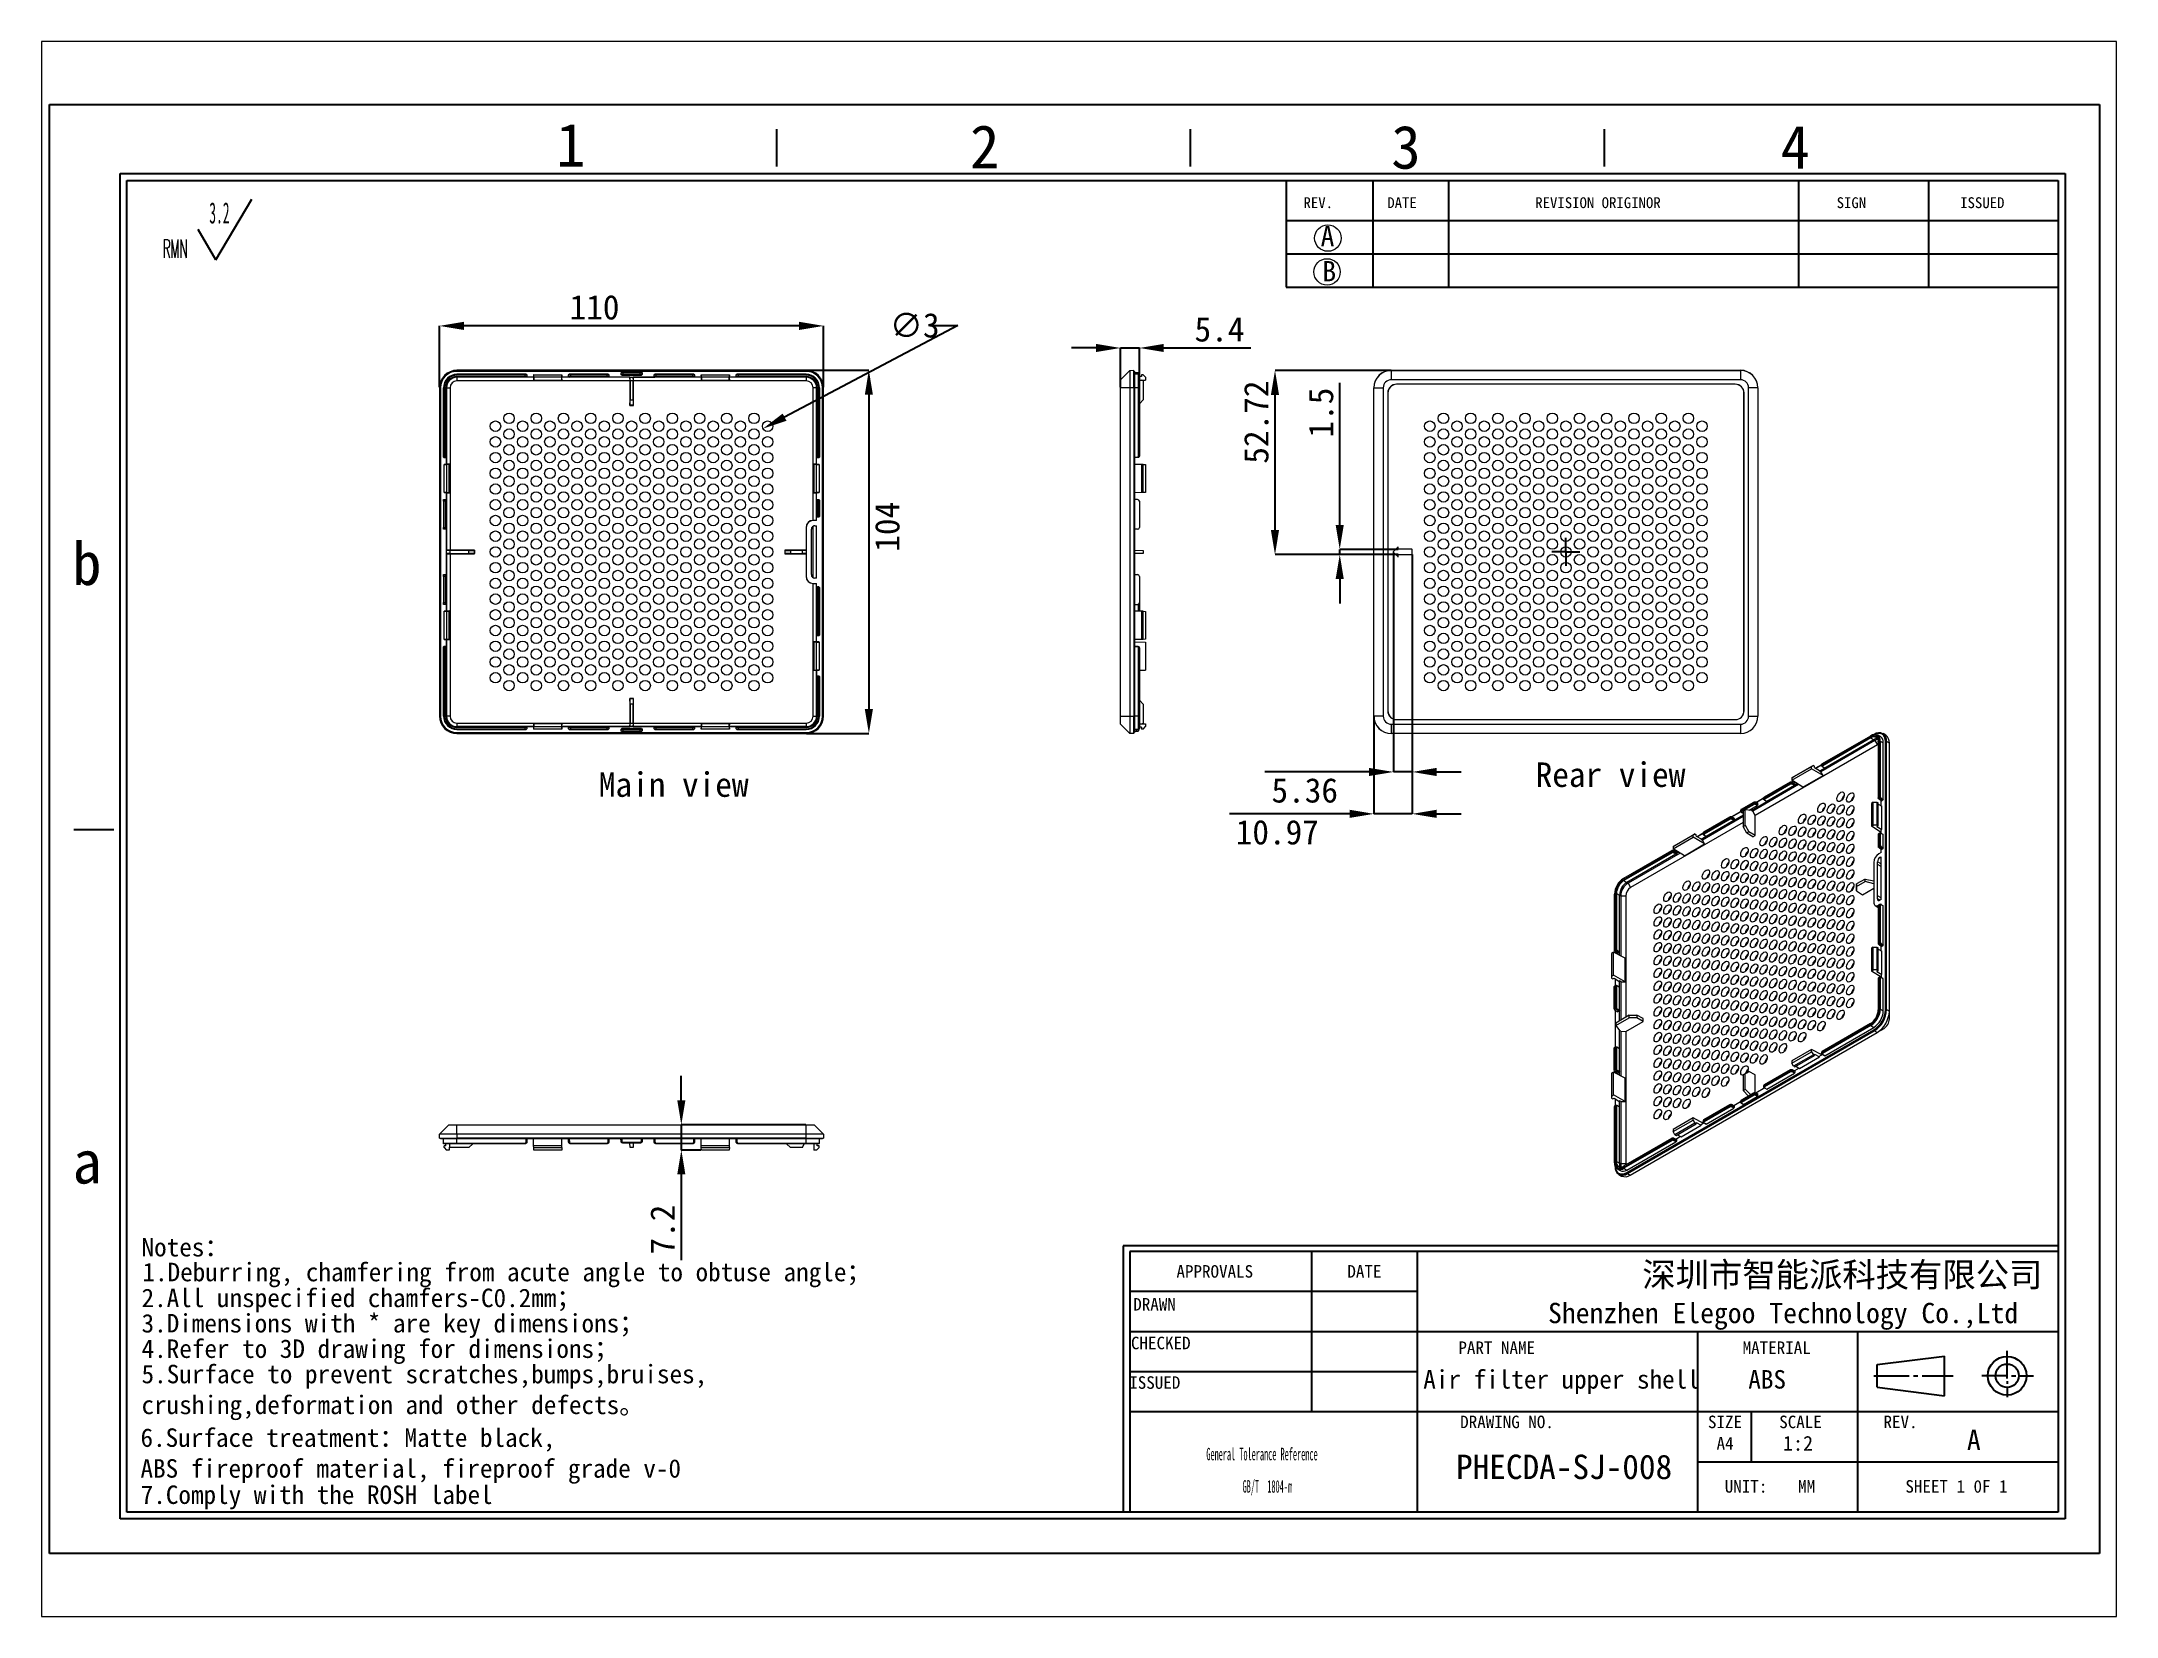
# Paper-space layout 'Layout1' of a CAD drawing. Header units: millimetres. Extents: x 26 to 231, y 20 to 176.
# The model-space entities are those that its viewports show. They can reach past a viewport. Long polylines and large blocks are cut down to what shows.
import ezdxf

# ---------------------------------------------------------------- set-up
doc = ezdxf.new("R2010")
doc.units = ezdxf.units.MM
doc.header["$PDSIZE"] = -1
doc.layers.add('SLD-0', color=179, linetype='Continuous')
doc.styles.add('5', font='simfang.ttf')
doc.styles.add('C', font='simfang.ttf')
doc.styles.add('SLDTEXTSTYLE1', font='TXT', dxfattribs={"width": 0.469, "bigfont": 'bigfont'})
doc.styles.add('SLDTEXTSTYLE2', font='TXT', dxfattribs={"width": 0.469})
doc.styles.add('SLDTEXTSTYLE8', font='TXT', dxfattribs={"width": 0.484})
doc.dimstyles.new('SLDDIMSTYLE0', dxfattribs={"dimtxt": 3.5, "dimasz": 3.5, "dimexe": 0, "dimexo": 0.0625, "dimgap": 0.875, "dimtad": 2, "dimlfac": 2, "dimrnd": 1e-09, "dimzin": 12, "dimdsep": 46, "dimtxsty": 'SLDTEXTSTYLE2', "dimsah": 1, "dimcen": 0.09, "dimadec": 0, "dimazin": 3, "dimtfac": 1, "dimtofl": 0, "dimtmove": 0, "dimatfit": 3, "dimfxl": 1, "dimfrac": 2, "dimtolj": 1, "dimtzin": 12, "dimarcsym": 0})
doc.dimstyles.new('SLDDIMSTYLE1', dxfattribs={"dimtxt": 3.5, "dimasz": 3.5, "dimexe": 0, "dimexo": 0.0625, "dimgap": 0.875, "dimtad": 0, "dimtih": 1, "dimtoh": 1, "dimlfac": 2, "dimrnd": 1e-09, "dimzin": 12, "dimdsep": 46, "dimtxsty": 'SLDTEXTSTYLE2', "dimsah": 1, "dimcen": 0, "dimadec": 0, "dimazin": 3, "dimtfac": 1, "dimtmove": 0, "dimatfit": 3, "dimfxl": 1, "dimfrac": 2, "dimtolj": 1, "dimtzin": 12, "dimarcsym": 0})
doc.dimstyles.new('SLDDIMSTYLE2', dxfattribs={"dimtxt": 3.5, "dimasz": 3.5, "dimexe": 0, "dimexo": 0.0625, "dimgap": 0.875, "dimtad": 2, "dimlfac": 2, "dimrnd": 1e-09, "dimzin": 12, "dimdsep": 46, "dimtxsty": 'SLDTEXTSTYLE2', "dimsah": 1, "dimcen": 0.09, "dimadec": 0, "dimazin": 3, "dimtfac": 1, "dimtmove": 0, "dimatfit": 0, "dimfxl": 1, "dimfrac": 2, "dimtolj": 1, "dimtzin": 12, "dimarcsym": 0})

psp = doc.layouts.get("Layout1")

msp = doc.modelspace()

# ---------------------------------------------------------------- texts
at = {"layer": 'SLD-0', "style": '5'}
for s, insert, char_height, attachment_point in [('1', (74.111, 205.9712), 6.172, 1), ('2', (133.3881, 205.7276), 6.172, 1), ('3', (193.7066, 205.6655), 6.172, 1), ('4', (249.4405, 205.6593), 6.172, 1), ('A', (183.5778, 191.2862), 2.9034, 1), ('B', (183.8319, 186.2712), 2.9034, 1), ('b', (4.8346, 146.0918), 6.172, 1), ('Main view', (80.2425, 113.0882), 3.5, 1), ('Rear view', (214.3685, 114.5091), 3.5, 1), ('a', (4.8798, 60.4234), 6.172, 1), ('深圳市智能派科技有限公司', (258.2825, 42.9485), 3.5, 2), ('Air filter upper shell', (218.0762, 27.5373), 2.645833, 2), ('ABS', (247.5144, 27.5373), 2.64583, 2), ('A', (276.1139, 18.9954), 2.9104, 1), ('PHECDA-SJ-008', (202.9668, 15.4406), 3.5, 1)]:
    msp.add_mtext(s, dxfattribs=dict(at, insert=insert, char_height=char_height, attachment_point=attachment_point))
at = {"layer": 'SLD-0', "color": 179, "style": '5'}
for s, insert, char_height, attachment_point in [('REV.', (181.1288, 195.4001), 1.55363, 1), ('DATE', (193.1265, 195.4001), 1.55363, 1), ('REVISION ORIGINOR', (214.3082, 195.4001), 1.553633, 1), ('SIGN', (257.4664, 195.4001), 1.55363, 1), ('ISSUED', (275.1481, 195.4001), 1.55363, 1), ('APPROVALS', (168.4266, 42.5627), 1.79265, 2), ('DATE', (189.8496, 42.5627), 1.79265, 2), ('DRAWN', (159.8036, 37.8529), 1.79265, 2), ('Shenzhen Elegoo Technology Co.,Ltd', (249.7983, 37.1647), 2.910417, 2), ('CHECKED', (160.6957, 32.3147), 1.79265, 2), ('PART NAME', (208.7939, 31.6454), 1.79265, 2), ('MATERIAL', (248.8802, 31.6454), 1.79265, 2), ('ISSUED', (159.837, 26.6544), 1.79265, 2), ('DRAWING NO.', (210.268, 21.0216), 1.792654, 2), ('SIZE', (241.4789, 21.0216), 1.79265, 2), ('SCALE', (252.2889, 21.0216), 1.79265, 2), ('REV.', (266.6102, 21.0216), 1.79265, 2), ('A4', (241.4898, 17.9531), 1.79265, 2), ('1:2', (251.93, 18.1206), 2.11667, 2), ('UNIT:', (244.4987, 11.7907), 1.79265, 2), ('MM', (253.1609, 11.7907), 1.79265, 2), ('SHEET 1 0F 1', (274.62, 11.7907), 1.792654, 2)]:
    msp.add_mtext(s, dxfattribs=dict(at, insert=insert, char_height=char_height, attachment_point=attachment_point))

# ---------------------------------------------------------------- blocks, each defined once
blk = doc.blocks.new('SW_NOTE_0')
at = {"layer": 'SLD-0', "color": 0, "attachment_point": 1, "style": 'C'}
for s, insert, char_height in [('Notes：', (42.02, 5.62), 2.646), ('1.Deburring, chamfering from acute angle to obtuse angle；', (42.15, 2.06), 2.6458), ('2.All unspecified chamfers-C0.2mm；', (42.02, -1.64), 2.6458), ('3.{\\fSimSun|b0|i0|c134|p2;Dimensions with * are key dimensions}；', (42.02, -5.27), 2.6458), ('4.Refer to 3D drawing for dimensions；', (42.02, -8.91), 2.6458), ('5.Surface to prevent scratches,bumps,bruises,\\Pcrushing,deformation and other defects。', (42.02, -12.54), 2.6458), ('6.Surface treatment：Matte black, \\PABS fireproof material, fireproof grade v-0', (41.87, -21.64), 2.6458), ('7.Comply with the ROSH label', (41.9, -29.81), 2.6458)]:
    blk.add_mtext(s, dxfattribs=dict(at, insert=insert, char_height=char_height))
blk = doc.blocks.new('SW_NOTE_1')
at = {"layer": 'SLD-0', "color": 0}
for q in [(12.74, 9.16), (5.08, 4.83)]:
    blk.add_line((7.63, 0.49), q, dxfattribs=at)
at = {"layer": 'SLD-0', "color": 0, "attachment_point": 1}
for s, insert, char_height, style in [('3.2', (6.67, 8.73), 3.032, 'SLDTEXTSTYLE2'), ('{\\Ftxt,bigfont|c134;RMN}', (0, 3.41), 2.6458, 'SLDTEXTSTYLE1')]:
    blk.add_mtext(s, dxfattribs=dict(at, insert=insert, char_height=char_height, style=style))
blk = doc.blocks.new('SW_NOTE_2')
at = {"layer": 'SLD-0', "color": 0, "char_height": 1.7927, "attachment_point": 2, "style": 'SLDTEXTSTYLE8'}
for s, insert in [('General Tolerance Reference', (12.75, 2.31)), ('GB/T  1804-m', (13.51, -2.32))]:
    blk.add_mtext(s, dxfattribs=dict(at, insert=insert))
blk = doc.blocks.new('_D')
at = {"layer": 'Defpoints', "color": 0}
for p in [(57.42, 176.99), (57.42, 168.14), (112.42, 168.14)]:
    blk.add_point(p, dxfattribs=at)
at = {"layer": 'SLD-0', "color": 0, "lineweight": -2}
for p, q in [((57.42, 168.2), (57.42, 176.99)), ((108.92, 176.99), (60.92, 176.99)), ((112.42, 168.2), (112.42, 176.99))]:
    blk.add_line(p, q, dxfattribs=at)
at = {"layer": 'SLD-0', "color": 0}
for points in [[(60.92, 177.58), (60.92, 176.41), (57.42, 176.99)], [(108.92, 177.58), (108.92, 176.41), (112.42, 176.99)]]:
    blk.add_solid(points, dxfattribs=at)
at = {"layer": 'SLD-0', "color": 0, "insert": (79.62, 181.41), "char_height": 3.5, "attachment_point": 2, "style": '5'}
blk.add_mtext('\\A1;110', dxfattribs=at)
blk = doc.blocks.new('_D_1')
at = {"layer": 'Defpoints', "color": 0}
for p in [(109.92, 170.64), (109.92, 118.64), (118.9, 118.64)]:
    blk.add_point(p, dxfattribs=at)
at = {"layer": 'SLD-0', "color": 0, "lineweight": -2}
for p, q in [((109.98, 170.64), (118.9, 170.64)), ((118.9, 167.14), (118.9, 122.14)), ((109.98, 118.64), (118.9, 118.64))]:
    blk.add_line(p, q, dxfattribs=at)
at = {"layer": 'SLD-0', "color": 0}
for points in [[(118.32, 167.14), (119.48, 167.14), (118.9, 170.64)], [(118.32, 122.14), (119.48, 122.14), (118.9, 118.64)]]:
    blk.add_solid(points, dxfattribs=at)
at = {"layer": 'SLD-0', "color": 0, "insert": (119.78, 148.24), "char_height": 3.5, "attachment_point": 2, "rotation": 90, "style": '5'}
blk.add_mtext('\\A1;104', dxfattribs=at)
blk = doc.blocks.new('_D_2')
at = {"layer": 'Defpoints', "color": 0}
for p in [(103.74, 162.29), (105.07, 162.99)]:
    blk.add_point(p, dxfattribs=at)
at = {"layer": 'SLD-0', "color": 0, "lineweight": -2}
for p, q in [((131.64, 177.06), (106.84, 163.92)), ((128.14, 177.06), (131.64, 177.06))]:
    blk.add_line(p, q, dxfattribs=at)
at = {"layer": 'SLD-0', "color": 0}
blk.add_solid([(106.56, 164.44), (107.11, 163.41), (103.74, 162.29)], dxfattribs=at)
at = {"layer": 'SLD-0', "color": 0, "insert": (121.88, 178.83), "char_height": 3.5, "attachment_point": 1, "style": '5'}
blk.add_mtext('\\A1;∅3', dxfattribs=at)
blk = doc.blocks.new('_D_3')
at = {"layer": 'Defpoints', "color": 0}
for p in [(154.93, 173.83), (154.93, 168.14), (157.63, 168.14)]:
    blk.add_point(p, dxfattribs=at)
at = {"layer": 'SLD-0', "color": 0, "lineweight": -2}
for p, q in [((151.43, 173.83), (147.93, 173.83)), ((154.93, 168.2), (154.93, 173.83)), ((154.93, 173.83), (157.63, 173.83)), ((157.63, 168.2), (157.63, 173.83)), ((161.13, 173.83), (173.58, 173.83))]:
    blk.add_line(p, q, dxfattribs=at)
at = {"layer": 'SLD-0', "color": 0}
for points in [[(151.43, 174.41), (151.43, 173.25), (154.93, 173.83)], [(161.13, 174.41), (161.13, 173.25), (157.63, 173.83)]]:
    blk.add_solid(points, dxfattribs=at)
at = {"layer": 'SLD-0', "color": 0, "insert": (169.1, 178.26), "char_height": 3.5, "attachment_point": 2, "style": '5'}
blk.add_mtext('\\A1;5.4', dxfattribs=at)
blk = doc.blocks.new('_D_4')
at = {"layer": 'Defpoints', "color": 0}
for p in [(109.92, 62.64), (92.05, 59.04), (94.92, 59.04)]:
    blk.add_point(p, dxfattribs=at)
at = {"layer": 'SLD-0', "color": 0, "lineweight": -2}
for p, q in [((92.05, 66.14), (92.05, 69.64)), ((109.86, 62.64), (92.05, 62.64)), ((92.05, 62.64), (92.05, 59.04)), ((94.86, 59.04), (92.05, 59.04)), ((92.05, 55.54), (92.05, 43.25))]:
    blk.add_line(p, q, dxfattribs=at)
at = {"layer": 'SLD-0', "color": 0}
for points in [[(91.47, 66.14), (92.63, 66.14), (92.05, 62.64)], [(91.47, 55.54), (92.63, 55.54), (92.05, 59.04)]]:
    blk.add_solid(points, dxfattribs=at)
at = {"layer": 'SLD-0', "color": 0, "insert": (87.61, 47.64), "char_height": 3.5, "attachment_point": 2, "rotation": 90, "style": '5'}
blk.add_mtext('\\A1;7.2', dxfattribs=at)
blk = doc.blocks.new('_D_5')
at = {"layer": 'Defpoints', "color": 0}
for p in [(194.02, 144.64), (196.7, 144.31), (194.02, 113.15)]:
    blk.add_point(p, dxfattribs=at)
at = {"layer": 'SLD-0', "color": 0, "lineweight": -2}
for p, q in [((194.02, 144.57), (194.02, 113.15)), ((196.7, 144.25), (196.7, 113.15)), ((190.52, 113.15), (175.59, 113.15)), ((196.7, 113.15), (194.02, 113.15)), ((200.2, 113.15), (203.7, 113.15))]:
    blk.add_line(p, q, dxfattribs=at)
at = {"layer": 'SLD-0', "color": 0}
for points in [[(190.52, 113.73), (190.52, 112.56), (194.02, 113.15)], [(200.2, 113.73), (200.2, 112.56), (196.7, 113.15)]]:
    blk.add_solid(points, dxfattribs=at)
at = {"layer": 'SLD-0', "color": 0, "insert": (181.31, 112.27), "char_height": 3.5, "attachment_point": 2, "style": '5'}
blk.add_mtext('\\A1;5.36', dxfattribs=at)
blk = doc.blocks.new('_D_6')
at = {"layer": 'Defpoints', "color": 0}
for p in [(186.32, 144.26), (194.75, 145.01), (194.75, 144.26)]:
    blk.add_point(p, dxfattribs=at)
at = {"layer": 'SLD-0', "color": 0, "lineweight": -2}
for p, q in [((186.32, 148.51), (186.32, 168.84)), ((194.69, 145.01), (186.32, 145.01)), ((186.32, 144.26), (186.32, 145.01)), ((194.69, 144.26), (186.32, 144.26)), ((186.32, 140.76), (186.32, 137.26))]:
    blk.add_line(p, q, dxfattribs=at)
at = {"layer": 'SLD-0', "color": 0}
for points in [[(185.73, 148.51), (186.9, 148.51), (186.32, 145.01)], [(185.73, 140.76), (186.9, 140.76), (186.32, 144.26)]]:
    blk.add_solid(points, dxfattribs=at)
at = {"layer": 'SLD-0', "color": 0, "insert": (181.88, 164.58), "char_height": 3.5, "attachment_point": 2, "rotation": 90, "style": '5'}
blk.add_mtext('\\A1;1.5', dxfattribs=at)
blk = doc.blocks.new('_D_7')
at = {"layer": 'Defpoints', "color": 0}
for p in [(196.7, 144.31), (191.22, 121.14), (196.7, 107.15)]:
    blk.add_point(p, dxfattribs=at)
at = {"layer": 'SLD-0', "color": 0, "lineweight": -2}
for p, q in [((196.7, 144.25), (196.7, 107.15)), ((191.22, 121.07), (191.22, 107.15)), ((187.72, 107.15), (170.55, 107.15)), ((196.7, 107.15), (191.22, 107.15)), ((200.2, 107.15), (203.7, 107.15))]:
    blk.add_line(p, q, dxfattribs=at)
at = {"layer": 'SLD-0', "color": 0}
for points in [[(187.72, 107.74), (187.72, 106.57), (191.22, 107.15)], [(200.2, 107.74), (200.2, 106.57), (196.7, 107.15)]]:
    blk.add_solid(points, dxfattribs=at)
at = {"layer": 'SLD-0', "color": 0, "insert": (177.38, 106.28), "char_height": 3.5, "attachment_point": 2, "style": '5'}
blk.add_mtext('\\A1;10.97', dxfattribs=at)
blk = doc.blocks.new('_D_8')
at = {"layer": 'Defpoints', "color": 0}
for p in [(177.05, 170.62), (193.7, 170.62), (194.75, 144.26)]:
    blk.add_point(p, dxfattribs=at)
at = {"layer": 'SLD-0', "color": 0, "lineweight": -2}
for p, q in [((193.64, 170.62), (177.05, 170.62)), ((177.05, 147.76), (177.05, 167.12)), ((194.69, 144.26), (177.05, 144.26))]:
    blk.add_line(p, q, dxfattribs=at)
at = {"layer": 'SLD-0', "color": 0}
for points in [[(176.46, 167.12), (177.63, 167.12), (177.05, 170.62)], [(176.46, 147.76), (177.63, 147.76), (177.05, 144.26)]]:
    blk.add_solid(points, dxfattribs=at)
at = {"layer": 'SLD-0', "color": 0, "insert": (172.61, 163.22), "char_height": 3.5, "attachment_point": 2, "rotation": 90, "style": '5'}
blk.add_mtext('\\A1;52.72', dxfattribs=at)
blk = doc.blocks.new('SW_CENTERMARKSYMBOL_0')
at = {"layer": 'SLD-0', "color": 0}
for p, q in [((-1.25, 0), (-2, 0)), ((0, 0), (-1.25, 0)), ((0, 1.25), (0, 2)), ((0, 0), (0, 1.25)), ((0, 0), (0, -1.25)), ((0, 0), (1.25, 0)), ((1.25, 0), (2, 0)), ((0, -1.25), (0, -2))]:
    blk.add_line(p, q, dxfattribs=at)

# ---------------------------------------------------------------- dimensions: what is measured, and where the dimension line sits
at = {"layer": 'SLD-0'}
for base, p1, p2, dimstyle, picture, middle in [((57.4218, 176.9948), (112.4218, 168.1367), (57.4218, 168.1367), 'SLDDIMSTYLE0', '_D', (79.6171, 176.9948)), ((154.9295, 173.8285), (157.6295, 168.1367), (154.9295, 168.1367), 'SLDDIMSTYLE2', '_D_3', (169.1045, 173.8285)), ((196.7022, 107.1538), (191.2173, 121.1367), (196.7022, 144.3117), 'SLDDIMSTYLE2', '_D_7', (177.3823, 107.1538)), ((194.0229, 113.1461), (196.7022, 144.3117), (194.0229, 144.6367), 'SLDDIMSTYLE2', '_D_5', (181.3079, 113.1461))]:
    dim = msp.add_linear_dim(base=base, p1=p1, p2=p2, dimstyle=dimstyle, override={"dimtxsty": '5'}, dxfattribs=at)
    dim.commit()
    dim.dimension.update_dxf_attribs({"geometry": picture, "text_midpoint": middle, "dimtype": 160})
dim = msp.add_diameter_dim_2p(p1=(105.0702, 162.9877), p2=(103.7446, 162.2857), dimstyle='SLDDIMSTYLE1', override={"dimtxsty": '5'}, dxfattribs=at)
dim.commit()
dim.dimension.update_dxf_attribs({"geometry": '_D_2', "text_midpoint": (124.572, 177.0581), "dimtype": 163})
for base, p1, p2, dimstyle, picture, middle in [((118.9009, 118.6367), (109.9218, 170.6367), (109.9218, 118.6367), 'SLDDIMSTYLE0', '_D_1', (118.9009, 148.2399)), ((177.0476, 170.6216), (194.7522, 144.2617), (193.7022, 170.6216), 'SLDDIMSTYLE0', '_D_8', (177.0476, 163.2195)), ((186.3175, 144.2617), (194.7522, 145.0117), (194.7522, 144.2617), 'SLDDIMSTYLE2', '_D_6', (186.3175, 164.5753)), ((92.0497, 59.0391), (109.9218, 62.6391), (94.9218, 59.0391), 'SLDDIMSTYLE2', '_D_4', (92.0497, 47.6441))]:
    dim = msp.add_linear_dim(base=base, p1=p1, p2=p2, angle=90, dimstyle=dimstyle, override={"dimtxsty": '5'}, dxfattribs=at)
    dim.commit()
    dim.dimension.update_dxf_attribs({"geometry": picture, "text_midpoint": middle, "dimtype": 160})

# ---------------------------------------------------------------- linework, layer by layer
at = {"color": 7, "linetype": 'Continuous', "lineweight": 15}
for p, q in [((109.9218, 170.6345), (59.9218, 170.6345)), ((59.9218, 170.489), (59.9218, 170.4867)), ((109.9218, 170.489), (59.9218, 170.489)), ((109.9218, 170.4867), (59.9218, 170.4867)), ((59.9218, 170.0478), (59.9218, 170.0615)), ((69.8354, 170.0615), (59.9218, 170.0615)), ((59.9218, 170.0478), (69.6774, 170.0478)), ((59.9218, 170.0478), (59.9218, 169.9432)), ((69.6774, 169.9432), (59.9218, 169.9432)), ((59.9218, 169.7523), (69.6774, 169.7523)), ((59.9218, 169.65), (59.9218, 169.7523)), ((69.6774, 169.65), (59.9218, 169.65)), ((59.9218, 169.65), (59.9218, 169.6365)), ((69.8331, 169.6365), (59.9218, 169.6365)), ((59.9218, 169.631), (59.9218, 169.6365)), ((70.88, 169.631), (59.9218, 169.631)), ((59.9218, 169.631), (59.9218, 169.1225)), ((69.6774, 170.0478), (69.6774, 169.9432)), ((69.6774, 169.7523), (69.6774, 169.9432)), ((69.6774, 169.65), (69.6774, 169.7523)), ((69.8228, 169.6468), (69.9274, 169.7491)), ((69.8331, 169.6365), (69.8228, 169.6468)), ((69.825, 170.0511), (69.8354, 170.0615)), ((69.825, 170.0511), (69.9274, 169.9465)), ((69.9377, 169.7388), (69.8331, 169.6365)), ((70.8855, 169.6365), (69.8331, 169.6365)), ((69.8354, 170.0615), (69.9377, 169.9568)), ((69.9377, 169.9568), (69.9274, 169.9465)), ((69.9274, 169.9465), (69.9274, 169.7491)), ((69.9274, 169.7491), (69.9377, 169.7388)), ((69.9377, 169.9568), (69.9377, 169.7388)), ((70.88, 169.631), (70.8699, 169.1845)), ((70.88, 169.631), (70.8855, 169.6365)), ((70.8855, 169.7365), (70.8855, 169.6365)), ((70.9082, 169.7365), (70.8855, 169.7365)), ((70.9082, 169.9865), (70.9082, 169.7365)), ((70.9139, 169.9865), (70.9082, 169.9865)), ((70.9218, 169.6365), (70.9139, 169.9865)), ((70.9139, 169.9865), (74.9298, 169.9865)), ((70.9218, 169.6365), (70.9218, 169.2365)), ((74.9218, 169.6365), (70.9218, 169.6365)), ((74.9298, 169.9865), (74.9218, 169.6365)), ((74.9218, 169.2365), (74.9218, 169.6365)), ((74.9298, 169.9865), (74.9354, 169.9865)), ((74.9354, 169.7365), (74.9354, 169.9865)), ((74.9354, 169.7365), (74.9581, 169.7365)), ((74.9581, 169.6365), (74.9581, 169.7365)), ((74.9581, 169.6365), (74.9636, 169.631)), ((76.0106, 169.6365), (74.9581, 169.6365)), ((74.9737, 169.1845), (74.9636, 169.631)), ((84.6755, 169.631), (74.9636, 169.631)), ((75.9059, 169.9568), (76.0083, 170.0615)), ((75.9163, 169.9465), (75.9059, 169.9568)), ((75.9059, 169.7388), (75.9059, 169.9568)), ((75.9059, 169.7388), (75.9163, 169.7491)), ((76.0106, 169.6365), (75.9059, 169.7388)), ((76.0186, 170.0511), (75.9163, 169.9465)), ((75.9163, 169.7491), (75.9163, 169.9465)), ((75.9163, 169.7491), (76.0209, 169.6468)), ((76.0083, 170.0615), (76.0186, 170.0511)), ((81.5695, 170.0615), (76.0083, 170.0615)), ((76.0209, 169.6468), (76.0106, 169.6365)), ((81.5672, 169.6365), (76.0106, 169.6365)), ((76.1662, 170.0478), (81.4218, 170.0478)), ((76.1662, 170.0478), (76.1662, 169.9432)), ((81.4218, 169.9432), (76.1662, 169.9432)), ((76.1662, 169.9432), (76.1662, 169.7523)), ((76.1662, 169.7523), (81.4218, 169.7523)), ((76.1662, 169.7523), (76.1662, 169.65)), ((81.4218, 169.65), (76.1662, 169.65)), ((81.4218, 170.0478), (81.4218, 169.9432)), ((81.4218, 169.7523), (81.4218, 169.9432)), ((81.4218, 169.7523), (81.4218, 169.65)), ((81.6718, 169.7491), (81.5672, 169.6467)), ((81.6718, 169.7388), (81.5672, 169.6365)), ((81.5672, 169.6365), (81.5672, 169.6467)), ((84.681, 169.6365), (81.5672, 169.6365)), ((81.5695, 170.0512), (81.5695, 170.0615)), ((81.5695, 170.0615), (81.6718, 169.9568)), ((81.5695, 170.0512), (81.6718, 169.9466)), ((81.6718, 169.9568), (81.6718, 169.9466)), ((81.6718, 169.9466), (81.6718, 169.7491)), ((81.6718, 169.7491), (81.6718, 169.7388)), ((83.4082, 170.2455), (83.5105, 170.3501)), ((83.4163, 170.2374), (83.4082, 170.2455)), ((83.4082, 170.2455), (83.4082, 170.0275)), ((83.4082, 170.0275), (83.4163, 170.0355)), ((83.5105, 169.9228), (83.4082, 170.0275)), ((83.5186, 170.342), (83.4163, 170.2374)), ((83.4163, 170.0355), (83.4163, 170.2374)), ((83.5186, 169.9309), (83.4163, 170.0355)), ((83.5105, 170.3501), (83.5186, 170.342)), ((86.3331, 170.3501), (83.5105, 170.3501)), ((83.5186, 169.9309), (83.5105, 169.9228)), ((83.5105, 169.9228), (86.3331, 169.9228)), ((83.6662, 170.3387), (86.1774, 170.3387)), ((83.6662, 170.3387), (83.6662, 170.2341)), ((86.1774, 170.2341), (83.6662, 170.2341)), ((83.6662, 170.2341), (83.6662, 170.0388)), ((83.6662, 169.9342), (83.6662, 170.0388)), ((83.6662, 170.0388), (86.1774, 170.0388)), ((86.1774, 169.9342), (83.6662, 169.9342)), ((84.6755, 169.631), (84.6639, 169.1225)), ((84.6755, 169.631), (84.681, 169.6365)), ((84.681, 169.6365), (84.681, 169.631)), ((84.7093, 169.131), (84.681, 169.631)), ((84.681, 169.631), (85.1627, 169.631)), ((85.1627, 169.631), (85.1343, 169.131)), ((85.1627, 169.6365), (85.1682, 169.631)), ((85.1627, 169.631), (85.1627, 169.6365)), ((85.1627, 169.6365), (88.2765, 169.6365)), ((85.1797, 169.1225), (85.1682, 169.631)), ((94.88, 169.631), (85.1682, 169.631)), ((86.1774, 170.3387), (86.1774, 170.2341)), ((86.1774, 170.0388), (86.1774, 170.2341)), ((86.1774, 169.9342), (86.1774, 170.0388)), ((86.325, 170.342), (86.3331, 170.3501)), ((86.325, 170.342), (86.4274, 170.2374)), ((86.325, 169.9309), (86.4274, 170.0355)), ((86.3331, 169.9228), (86.325, 169.9309)), ((86.3331, 170.3501), (86.4354, 170.2455)), ((86.4354, 170.0275), (86.3331, 169.9228)), ((86.4354, 170.2455), (86.4274, 170.2374)), ((86.4274, 170.2374), (86.4274, 170.0355)), ((86.4274, 170.0355), (86.4354, 170.0275)), ((86.4354, 170.0275), (86.4354, 170.2455)), ((88.1718, 169.9568), (88.2742, 170.0615)), ((88.2742, 170.0512), (88.1718, 169.9466)), ((88.1718, 169.9466), (88.1718, 169.9568)), ((88.1718, 169.7491), (88.1718, 169.9466)), ((88.1718, 169.7491), (88.2765, 169.6467)), ((88.1718, 169.7388), (88.1718, 169.7491)), ((88.2765, 169.6365), (88.1718, 169.7388)), ((88.2742, 170.0615), (88.2742, 170.0512)), ((93.8354, 170.0615), (88.2742, 170.0615)), ((88.2765, 169.6467), (88.2765, 169.6365)), ((93.8331, 169.6365), (88.2765, 169.6365)), ((88.4218, 170.0478), (93.6774, 170.0478)), ((88.4218, 170.0478), (88.4218, 169.9432)), ((93.6774, 169.9432), (88.4218, 169.9432)), ((88.4218, 169.9432), (88.4218, 169.7523)), ((88.4218, 169.7523), (93.6774, 169.7523)), ((88.4218, 169.7523), (88.4218, 169.65)), ((93.6774, 169.65), (88.4218, 169.65)), ((93.6774, 170.0478), (93.6774, 169.9432)), ((93.6774, 169.7523), (93.6774, 169.9432)), ((93.6774, 169.7523), (93.6774, 169.65)), ((93.9274, 169.7491), (93.8228, 169.6468)), ((93.8331, 169.6365), (93.8228, 169.6468)), ((93.825, 170.0511), (93.8354, 170.0615)), ((93.825, 170.0511), (93.9274, 169.9465)), ((93.9377, 169.7388), (93.8331, 169.6365)), ((94.8855, 169.6365), (93.8331, 169.6365)), ((93.8354, 170.0615), (93.9377, 169.9568)), ((93.9377, 169.9568), (93.9274, 169.9465)), ((93.9274, 169.9465), (93.9274, 169.7491)), ((93.9274, 169.7491), (93.9377, 169.7388)), ((93.9377, 169.9568), (93.9377, 169.7388)), ((94.88, 169.631), (94.8699, 169.1845)), ((94.88, 169.631), (94.8855, 169.6365)), ((94.8855, 169.7365), (94.8855, 169.6365)), ((94.9082, 169.7365), (94.8855, 169.7365)), ((94.9082, 169.9865), (94.9082, 169.7365)), ((94.9139, 169.9865), (94.9082, 169.9865)), ((94.9218, 169.6365), (94.9139, 169.9865)), ((94.9139, 169.9865), (98.9298, 169.9865)), ((94.9218, 169.6365), (94.9218, 169.2365)), ((98.9218, 169.6365), (94.9218, 169.6365)), ((98.9298, 169.9865), (98.9218, 169.6365)), ((98.9218, 169.2365), (98.9218, 169.6365)), ((98.9298, 169.9865), (98.9354, 169.9865)), ((98.9354, 169.7365), (98.9354, 169.9865)), ((98.9354, 169.7365), (98.9581, 169.7365)), ((98.9581, 169.6365), (98.9581, 169.7365)), ((98.9581, 169.6365), (98.9636, 169.631)), ((100.0106, 169.6365), (98.9581, 169.6365)), ((98.9737, 169.1845), (98.9636, 169.631)), ((109.9218, 169.631), (98.9636, 169.631)), ((99.9059, 169.9568), (100.0083, 170.0615)), ((99.9163, 169.9465), (99.9059, 169.9568)), ((99.9059, 169.7388), (99.9059, 169.9568)), ((99.9059, 169.7388), (99.9163, 169.7491)), ((100.0106, 169.6365), (99.9059, 169.7388)), ((100.0186, 170.0511), (99.9163, 169.9465)), ((99.9163, 169.7491), (99.9163, 169.9465)), ((99.9163, 169.7491), (100.0209, 169.6468)), ((100.0083, 170.0615), (100.0186, 170.0511)), ((109.9218, 170.0615), (100.0083, 170.0615)), ((100.0209, 169.6468), (100.0106, 169.6365)), ((109.9218, 169.6365), (100.0106, 169.6365)), ((100.1662, 170.0478), (100.1662, 169.9432)), ((100.1662, 170.0478), (109.9218, 170.0478)), ((109.9218, 169.9432), (100.1662, 169.9432)), ((100.1662, 169.9432), (100.1662, 169.7523)), ((100.1662, 169.7523), (100.1662, 169.65)), ((100.1662, 169.7523), (109.9218, 169.7523)), ((109.9218, 169.65), (100.1662, 169.65)), ((109.9218, 170.489), (109.9218, 170.4867)), ((109.9218, 170.0478), (109.9218, 170.0615)), ((109.9218, 170.0478), (109.9218, 169.9432)), ((109.9218, 169.7523), (109.9218, 169.65)), ((109.9218, 169.65), (109.9218, 169.6365)), ((109.9218, 169.6365), (109.9218, 169.631)), ((109.9218, 169.631), (109.9218, 169.1225)), ((156.2644, 170.6216), (154.9295, 169.2867)), ((156.2644, 170.6216), (156.8295, 170.6345)), ((156.2644, 170.6216), (156.2644, 168.1367)), ((156.8295, 168.1367), (156.8295, 170.6345)), ((156.8295, 170.489), (156.9295, 170.4867)), ((156.9295, 170.4867), (156.9295, 168.1367)), ((156.9295, 170.3501), (157.2852, 170.342)), ((157.2851, 170.2374), (156.9295, 170.2455)), ((157.5295, 170.0478), (156.9295, 170.0615)), ((157.2852, 170.342), (157.2851, 170.2374)), ((157.4295, 170.3387), (157.5295, 170.2341)), ((157.5295, 170.2341), (157.5295, 170.0478)), ((157.5295, 168.1367), (157.5295, 170.0478)), ((157.5295, 170.0478), (157.6295, 169.9432)), ((157.6295, 169.9432), (157.6295, 168.1367)), ((157.9295, 169.7365), (157.6295, 169.7365)), ((157.9295, 169.9865), (157.9295, 169.7365)), ((158.1795, 169.9865), (157.9295, 169.9865)), ((158.5295, 169.6365), (158.1795, 169.9865)), ((158.5295, 169.6365), (158.5295, 169.2365)), ((193.7022, 170.6345), (193.7022, 170.6216)), ((193.7022, 170.6345), (243.7022, 170.6345)), ((193.7022, 170.6216), (193.7022, 169.2867)), ((193.7022, 170.6216), (243.7022, 170.6216)), ((243.7022, 170.6216), (243.7022, 170.6345)), ((243.7022, 170.6216), (243.7022, 169.2867)), ((57.4241, 168.1367), (57.4241, 121.1367)), ((57.5696, 168.1367), (57.5718, 168.1367)), ((57.5696, 168.1367), (57.5696, 121.1367)), ((57.5718, 168.1367), (57.5718, 121.1367)), ((58.0107, 168.1367), (57.9971, 168.1367)), ((57.9971, 168.1367), (57.9971, 158.2232)), ((58.0107, 158.3811), (58.0107, 168.1367)), ((58.0107, 168.1367), (58.1153, 168.1367)), ((58.1153, 168.1367), (58.1153, 158.3811)), ((58.3062, 158.3811), (58.3062, 168.1367)), ((58.4085, 168.1367), (58.3062, 168.1367)), ((58.4085, 168.1367), (58.4085, 158.3811)), ((58.4085, 168.1367), (58.4221, 168.1367)), ((58.4221, 158.2255), (58.4221, 168.1367)), ((58.4221, 168.1367), (58.4276, 168.1367)), ((58.4276, 168.1367), (58.4276, 157.1785)), ((58.4276, 168.1367), (58.936, 168.1367)), ((58.936, 168.1367), (58.936, 144.8946)), ((84.6639, 169.1225), (59.9218, 169.1225)), ((70.8699, 169.1845), (70.9218, 169.2365)), ((70.8699, 169.1845), (74.9737, 169.1845)), ((70.9218, 169.2365), (74.9218, 169.2365)), ((74.9737, 169.1845), (74.9218, 169.2365)), ((84.6639, 169.1225), (84.6639, 165.6033)), ((84.6923, 165.6317), (84.7093, 166.4163)), ((84.7093, 169.131), (84.7093, 166.4163)), ((85.1343, 169.131), (84.7093, 169.131)), ((84.7093, 166.4163), (85.1343, 166.4163)), ((85.1343, 166.4163), (85.1343, 169.131)), ((85.1343, 166.4163), (85.1513, 165.6317)), ((85.1797, 165.6033), (85.1797, 169.1225)), ((109.9218, 169.1225), (85.1797, 169.1225)), ((94.8699, 169.1845), (94.9218, 169.2365)), ((94.8699, 169.1845), (98.9737, 169.1845)), ((94.9218, 169.2365), (98.9218, 169.2365)), ((98.9737, 169.1845), (98.9218, 169.2365)), ((111.4161, 168.1367), (110.9076, 168.1367)), ((110.9076, 149.1536), (110.9076, 168.1367)), ((111.4161, 157.1785), (111.4161, 168.1367)), ((111.4161, 168.1367), (111.4216, 168.1367)), ((111.4351, 168.1367), (111.4216, 168.1367)), ((111.4216, 158.2255), (111.4216, 168.1367)), ((111.4351, 158.3811), (111.4351, 168.1367)), ((111.5375, 168.1367), (111.4351, 168.1367)), ((111.5375, 168.1367), (111.5375, 158.3811)), ((111.7283, 158.3811), (111.7283, 168.1367)), ((111.833, 168.1367), (111.7283, 168.1367)), ((111.833, 168.1367), (111.833, 158.3811)), ((111.833, 168.1367), (111.8466, 168.1367)), ((111.8466, 158.2232), (111.8466, 168.1367)), ((112.2718, 121.1367), (112.2718, 168.1367)), ((112.2741, 168.1367), (112.2718, 168.1367)), ((112.2741, 121.1367), (112.2741, 168.1367)), ((112.4196, 121.1367), (112.4196, 168.1367)), ((154.9295, 168.1367), (154.9295, 169.2867)), ((154.9295, 121.1367), (154.9295, 168.1367)), ((156.2644, 168.1367), (154.9295, 168.1367)), ((156.8295, 168.1367), (156.2644, 168.1367)), ((156.2644, 168.1367), (156.2644, 121.1367)), ((156.8295, 168.1367), (156.8295, 121.1367)), ((156.8295, 168.1367), (156.9295, 168.1367)), ((156.9295, 168.1367), (156.9295, 121.1367)), ((157.5295, 168.1367), (156.9295, 168.1367)), ((157.5295, 158.3811), (157.5295, 168.1367)), ((157.5295, 168.1367), (157.6295, 168.1367)), ((157.6295, 169.216), (158.5295, 169.2365)), ((157.6295, 168.1367), (157.6295, 158.3811)), ((157.6295, 165.8408), (158.1795, 166.4163)), ((158.1795, 169.131), (157.9487, 169.2233)), ((158.1795, 169.131), (158.1795, 166.4163)), ((191.2173, 168.1367), (191.2044, 168.1367)), ((191.2044, 121.1367), (191.2044, 168.1367)), ((191.2173, 121.1367), (191.2173, 168.1367)), ((191.2173, 168.1367), (192.5522, 168.1367)), ((192.5522, 168.1367), (192.5522, 121.1367)), ((193.2022, 167.3867), (193.2022, 121.8867)), ((193.2101, 167.3867), (193.2022, 167.3867)), ((193.2101, 167.3867), (193.2101, 121.8867)), ((243.7022, 169.2867), (193.7022, 169.2867)), ((242.9522, 168.6367), (194.4522, 168.6367)), ((194.4522, 168.6367), (194.4522, 168.6288)), ((242.9522, 168.6288), (194.4522, 168.6288)), ((242.9522, 168.6288), (242.9522, 168.6367)), ((244.2022, 167.3867), (244.1942, 167.3867)), ((244.1942, 121.8867), (244.1942, 167.3867)), ((244.2022, 121.8867), (244.2022, 167.3867)), ((244.8522, 121.1367), (244.8522, 168.1367)), ((246.1871, 168.1367), (244.8522, 168.1367)), ((246.1871, 168.1367), (246.1871, 121.1367)), ((246.1999, 168.1367), (246.1871, 168.1367)), ((246.1999, 168.1367), (246.1999, 121.1367)), ((84.6639, 165.6033), (84.6923, 165.6317)), ((84.6639, 165.6033), (85.1797, 165.6033)), ((85.1513, 165.6317), (84.6923, 165.6317)), ((85.1797, 165.6033), (85.1513, 165.6317)), ((57.9971, 158.2232), (58.0074, 158.2335)), ((58.1017, 158.1208), (57.9971, 158.2232)), ((58.0074, 158.2335), (58.112, 158.1312)), ((58.0107, 158.3811), (58.1153, 158.3811)), ((58.112, 158.1312), (58.1017, 158.1208)), ((58.3198, 158.1208), (58.1017, 158.1208)), ((58.3094, 158.1312), (58.112, 158.1312)), ((58.1153, 158.3811), (58.3062, 158.3811)), ((58.4085, 158.3811), (58.3062, 158.3811)), ((58.4117, 158.2358), (58.3094, 158.1312)), ((58.3198, 158.1208), (58.3094, 158.1312)), ((58.4221, 158.2255), (58.3198, 158.1208)), ((58.4117, 158.2358), (58.4221, 158.2255)), ((58.4221, 157.173), (58.4221, 158.2255)), ((111.4216, 158.2255), (111.4319, 158.2358)), ((111.5239, 158.1208), (111.4216, 158.2255)), ((111.4216, 157.173), (111.4216, 158.2255)), ((111.5342, 158.1312), (111.4319, 158.2358)), ((111.5375, 158.3811), (111.4351, 158.3811)), ((111.5342, 158.1312), (111.5239, 158.1208)), ((111.7419, 158.1208), (111.5239, 158.1208)), ((111.7316, 158.1312), (111.5342, 158.1312)), ((111.5375, 158.3811), (111.7283, 158.3811)), ((111.833, 158.3811), (111.7283, 158.3811)), ((111.8362, 158.2335), (111.7316, 158.1312)), ((111.7419, 158.1208), (111.7316, 158.1312)), ((111.8466, 158.2232), (111.7419, 158.1208)), ((111.8362, 158.2335), (111.8466, 158.2232)), ((156.9295, 158.2232), (157.3852, 158.2335)), ((157.3851, 158.1312), (156.9295, 158.1208)), ((157.3852, 158.2335), (157.3851, 158.1312)), ((157.5295, 158.3811), (157.6295, 158.3811)), ((58.3221, 157.1503), (58.0721, 157.1503)), ((58.0721, 157.1447), (58.0721, 157.1503)), ((58.0721, 153.1288), (58.0721, 157.1447)), ((58.0721, 157.1447), (58.4221, 157.1367)), ((58.3221, 157.1503), (58.3221, 157.173)), ((58.4221, 157.173), (58.3221, 157.173)), ((58.4221, 157.173), (58.4276, 157.1785)), ((58.4221, 157.1367), (58.4221, 153.1367)), ((58.8221, 157.1367), (58.4221, 157.1367)), ((58.874, 157.1886), (58.4276, 157.1785)), ((58.874, 157.1886), (58.8221, 157.1367)), ((58.8221, 153.1367), (58.8221, 157.1367)), ((58.874, 153.0848), (58.874, 157.1886)), ((110.9696, 157.1886), (110.9696, 153.0848)), ((110.9696, 157.1886), (111.0216, 157.1367)), ((111.4161, 157.1785), (110.9696, 157.1886)), ((111.0216, 157.1367), (111.0216, 153.1367)), ((111.4216, 157.1367), (111.0216, 157.1367)), ((111.4161, 157.1785), (111.4216, 157.173)), ((111.5216, 157.173), (111.4216, 157.173)), ((111.4216, 157.1367), (111.7716, 157.1447)), ((111.4216, 153.1367), (111.4216, 157.1367)), ((111.5216, 157.1503), (111.5216, 157.173)), ((111.7716, 157.1503), (111.5216, 157.1503)), ((111.7716, 157.1447), (111.7716, 157.1503)), ((111.7716, 157.1447), (111.7716, 153.1288)), ((157.9295, 157.1503), (156.9295, 157.173)), ((157.9295, 157.1503), (157.9295, 153.1231)), ((158.1795, 157.1447), (157.9295, 157.1503)), ((158.1795, 153.1288), (158.1795, 157.1447)), ((158.1795, 157.1447), (158.5295, 157.1367)), ((158.5295, 157.1367), (158.5295, 153.1367)), ((57.9971, 152.1526), (57.9971, 147.8867)), ((58.0074, 152.1423), (57.9971, 152.1526)), ((57.9971, 152.1526), (58.3198, 152.1526)), ((58.0074, 152.1423), (58.3094, 152.1423)), ((58.3062, 151.8923), (58.013, 151.8923)), ((58.013, 151.8923), (58.013, 148.1367)), ((58.4221, 153.1367), (58.0721, 153.1288)), ((58.0721, 153.1288), (58.0721, 153.1231)), ((58.0721, 153.1231), (58.3221, 153.1231)), ((58.3062, 148.1367), (58.3062, 151.8923)), ((58.3062, 151.8923), (58.4085, 151.8923)), ((58.3094, 152.1423), (58.3198, 152.1526)), ((58.3094, 152.1423), (58.4117, 152.0376)), ((58.3198, 152.1526), (58.4221, 152.048)), ((58.3221, 153.1231), (58.3221, 153.1004)), ((58.3221, 153.1004), (58.4221, 153.1004)), ((58.4085, 151.8923), (58.4085, 148.1367)), ((58.4221, 152.048), (58.4117, 152.0376)), ((58.4221, 153.1367), (58.8221, 153.1367)), ((58.4276, 153.0949), (58.4221, 153.1004)), ((58.4221, 152.048), (58.4221, 153.1004)), ((58.4221, 147.9914), (58.4221, 152.048)), ((58.4276, 153.0949), (58.874, 153.0848)), ((58.4276, 153.0949), (58.4276, 144.8831)), ((58.874, 153.0848), (58.8221, 153.1367)), ((110.9696, 153.0848), (111.0216, 153.1367)), ((110.9696, 153.0848), (111.4161, 153.0949)), ((111.0216, 153.1367), (111.4216, 153.1367)), ((111.4216, 153.1004), (111.4161, 153.0949)), ((111.4161, 149.1422), (111.4161, 153.0949)), ((111.7716, 153.1288), (111.4216, 153.1367)), ((111.4216, 153.1004), (111.5216, 153.1004)), ((111.4216, 152.048), (111.4216, 153.1004)), ((111.4216, 152.048), (111.5239, 152.1526)), ((111.4319, 152.0376), (111.4216, 152.048)), ((111.4216, 149.7255), (111.4216, 152.048)), ((111.5342, 152.1423), (111.4319, 152.0376)), ((111.4351, 149.8811), (111.4351, 151.8923)), ((111.5375, 151.8923), (111.4351, 151.8923)), ((111.5216, 153.1231), (111.7716, 153.1231)), ((111.5216, 153.1231), (111.5216, 153.1004)), ((111.5239, 152.1526), (111.5342, 152.1423)), ((111.5239, 152.1526), (111.7419, 152.1526)), ((111.5342, 152.1423), (111.7316, 152.1423)), ((111.5375, 151.8923), (111.5375, 149.8811)), ((111.7283, 151.8923), (111.5375, 151.8923)), ((111.833, 151.8923), (111.7283, 151.8923)), ((111.7283, 149.8811), (111.7283, 151.8923)), ((111.7316, 152.1423), (111.7419, 152.1526)), ((111.8362, 152.0399), (111.7316, 152.1423)), ((111.7419, 152.1526), (111.8466, 152.0503)), ((111.7716, 153.1288), (111.7716, 153.1231)), ((111.833, 151.8923), (111.833, 149.8811)), ((111.8466, 152.0503), (111.8362, 152.0399)), ((111.8466, 149.7232), (111.8466, 152.0503)), ((157.9295, 153.1231), (156.9295, 153.1004)), ((157.3851, 152.1423), (156.9295, 152.1526)), ((157.6295, 151.8923), (157.6295, 148.1367)), ((158.1795, 153.1288), (157.9295, 153.1231)), ((158.5295, 153.1367), (158.1795, 153.1288)), ((110.9218, 149.1534), (110.9218, 149.1367)), ((111.4161, 149.1422), (110.9218, 149.1534)), ((111.4216, 149.1367), (110.9218, 149.1367)), ((111.4161, 149.1422), (111.4216, 149.1367)), ((111.4216, 149.7255), (111.4319, 149.7358)), ((111.5239, 149.6208), (111.4216, 149.7255)), ((111.4216, 149.1367), (111.4216, 149.7255)), ((111.5342, 149.6312), (111.4319, 149.7358)), ((111.5375, 149.8811), (111.4351, 149.8811)), ((111.5342, 149.6312), (111.5239, 149.6208)), ((111.7419, 149.6208), (111.5239, 149.6208)), ((111.7316, 149.6312), (111.5342, 149.6312)), ((111.5375, 149.8811), (111.7283, 149.8811)), ((111.833, 149.8811), (111.7283, 149.8811)), ((111.8362, 149.7335), (111.7316, 149.6312)), ((111.7419, 149.6208), (111.7316, 149.6312)), ((111.8466, 149.7232), (111.7419, 149.6208)), ((111.8362, 149.7335), (111.8466, 149.7232)), ((58.0073, 147.8867), (57.9971, 147.8867)), ((58.3095, 147.8867), (58.0073, 147.8867)), ((58.013, 148.1367), (58.3062, 148.1367)), ((58.3062, 148.1367), (58.4085, 148.1367)), ((58.3095, 147.8867), (58.4118, 147.9914)), ((58.3197, 147.8867), (58.3095, 147.8867)), ((58.4221, 147.9914), (58.3197, 147.8867)), ((58.4118, 147.9914), (58.4221, 147.9914)), ((58.4221, 144.8776), (58.4221, 147.9914)), ((109.9048, 148.1367), (109.9218, 148.1367)), ((109.9048, 148.1367), (109.9048, 144.8946)), ((109.9218, 148.1367), (109.9218, 144.8776)), ((110.6718, 147.3867), (110.6718, 147.8867)), ((110.6888, 147.8867), (110.6718, 147.8867)), ((110.6718, 141.8867), (110.6718, 147.3867)), ((110.6888, 147.3867), (110.6718, 147.3867)), ((110.6888, 147.3867), (110.6888, 147.8867)), ((110.6888, 141.8867), (110.6888, 147.3867)), ((110.9076, 140.9824), (110.9076, 148.291)), ((111.1718, 148.3867), (111.4216, 148.3867)), ((111.1718, 148.3757), (111.1718, 148.3867)), ((111.1718, 148.3757), (111.4161, 148.3812)), ((111.4216, 148.3867), (111.4161, 148.3812)), ((111.4161, 140.8922), (111.4161, 148.3812)), ((111.4216, 140.8867), (111.4216, 148.3867)), ((157.3795, 147.8867), (156.9295, 147.8867)), ((58.4221, 144.8776), (58.4276, 144.8831)), ((58.4276, 144.8776), (58.4221, 144.8776)), ((58.4276, 144.3904), (58.4221, 144.3959)), ((58.4221, 144.3959), (58.4276, 144.3959)), ((58.4221, 141.2821), (58.4221, 144.3959)), ((58.936, 144.8946), (58.4276, 144.8831)), ((58.4276, 144.3959), (58.4276, 144.8776)), ((58.4276, 144.8776), (58.9276, 144.8492)), ((58.9276, 144.4242), (58.4276, 144.3959)), ((58.4276, 144.3904), (58.936, 144.3788)), ((58.4276, 144.3904), (58.4276, 136.1785)), ((58.9276, 144.8492), (58.9276, 144.4242)), ((61.6423, 144.8492), (58.9276, 144.8492)), ((58.9276, 144.4242), (61.6423, 144.4242)), ((62.4553, 144.8946), (58.936, 144.8946)), ((58.936, 144.3788), (62.4553, 144.3788)), ((58.936, 144.3788), (58.936, 121.1367)), ((61.6423, 144.8492), (62.4269, 144.8662)), ((61.6423, 144.4242), (61.6423, 144.8492)), ((62.4269, 144.4072), (61.6423, 144.4242)), ((62.4553, 144.8946), (62.4269, 144.8662)), ((62.4269, 144.8662), (62.4269, 144.4072)), ((62.4553, 144.3788), (62.4269, 144.4072)), ((62.4553, 144.3788), (62.4553, 144.8946)), ((109.9048, 144.8946), (106.8764, 144.8946)), ((106.9048, 144.8662), (106.8764, 144.8946)), ((106.8764, 144.8946), (106.8764, 144.3788)), ((106.9048, 144.4072), (106.8764, 144.3788)), ((106.8764, 144.3788), (109.9048, 144.3788)), ((106.9048, 144.8662), (107.6894, 144.8492)), ((106.9048, 144.4072), (106.9048, 144.8662)), ((107.6894, 144.4242), (106.9048, 144.4072)), ((107.6894, 144.8492), (107.6894, 144.4242)), ((109.4218, 144.8492), (107.6894, 144.8492)), ((107.6894, 144.4242), (109.4218, 144.4242)), ((109.4218, 144.8492), (109.9218, 144.8776)), ((109.4218, 144.4242), (109.4218, 144.8492)), ((109.9218, 144.3959), (109.4218, 144.4242)), ((109.9048, 144.8946), (109.9218, 144.8776)), ((109.9218, 144.3959), (109.9048, 144.3788)), ((109.9048, 144.3788), (109.9048, 141.1367)), ((109.9218, 144.8776), (109.9218, 144.3959)), ((109.9218, 144.3959), (109.9218, 141.1367)), ((156.9295, 144.8776), (158.1795, 144.8492)), ((158.1795, 144.4242), (156.9295, 144.3959)), ((158.1795, 144.8492), (158.1795, 144.4242)), ((194.6168, 145.3014), (193.9875, 144.6721)), ((193.9875, 144.6014), (194.6168, 143.9721)), ((194.7022, 145.0617), (194.7022, 145.266)), ((194.7022, 144.0074), (194.7022, 144.2117)), ((196.6522, 145.0117), (194.7522, 145.0117)), ((194.7522, 144.2617), (196.6522, 144.2617)), ((196.7022, 144.3117), (196.7022, 144.9617)), ((57.9971, 141.3867), (57.9971, 137.1208)), ((57.9971, 141.3867), (58.0073, 141.3867)), ((58.0073, 141.3867), (58.3095, 141.3867)), ((58.013, 141.1367), (58.013, 137.3811)), ((58.3062, 141.1367), (58.013, 141.1367)), ((58.3062, 141.1367), (58.4085, 141.1367)), ((58.3062, 137.3811), (58.3062, 141.1367)), ((58.3095, 141.3867), (58.4118, 141.2821)), ((58.3095, 141.3867), (58.3197, 141.3867)), ((58.3197, 141.3867), (58.4221, 141.2821)), ((58.4085, 141.1367), (58.4085, 137.3811)), ((58.4221, 141.2821), (58.4118, 141.2821)), ((58.4221, 137.2255), (58.4221, 141.2821)), ((109.9048, 141.1367), (109.9218, 141.1367)), ((110.6718, 141.3867), (110.6718, 141.8867)), ((110.6888, 141.8867), (110.6718, 141.8867)), ((110.6888, 141.3867), (110.6718, 141.3867)), ((110.6888, 141.3867), (110.6888, 141.8867)), ((110.9076, 121.1367), (110.9076, 140.1198)), ((110.9218, 140.1367), (111.4216, 140.1367)), ((110.9218, 140.12), (110.9218, 140.1367)), ((110.9218, 140.12), (111.4161, 140.1312)), ((111.1718, 140.8977), (111.1718, 140.8867)), ((111.4161, 140.8922), (111.1718, 140.8977)), ((111.4216, 140.8867), (111.1718, 140.8867)), ((111.4161, 140.8922), (111.4216, 140.8867)), ((111.4216, 140.1367), (111.4161, 140.1312)), ((111.4161, 131.7785), (111.4161, 140.1312)), ((111.4216, 139.548), (111.4216, 140.1367)), ((111.4216, 139.548), (111.5239, 139.6526)), ((111.5342, 139.6423), (111.4319, 139.5376)), ((111.5239, 139.6526), (111.5342, 139.6423)), ((111.7419, 139.6526), (111.5239, 139.6526)), ((111.5342, 139.6423), (111.7316, 139.6423)), ((111.7316, 139.6423), (111.7419, 139.6526)), ((111.8362, 139.5399), (111.7316, 139.6423)), ((111.7419, 139.6526), (111.8466, 139.5503)), ((156.9295, 141.3867), (157.3795, 141.3867)), ((157.6295, 141.1367), (157.6295, 137.3811)), ((57.9971, 137.1208), (58.0074, 137.1312)), ((58.3198, 137.1208), (57.9971, 137.1208)), ((58.3094, 137.1312), (58.0074, 137.1312)), ((58.013, 137.3811), (58.3062, 137.3811)), ((58.3062, 137.3811), (58.4085, 137.3811)), ((58.3094, 137.1312), (58.4117, 137.2358)), ((58.3198, 137.1208), (58.3094, 137.1312)), ((58.4221, 137.2255), (58.3198, 137.1208)), ((58.4117, 137.2358), (58.4221, 137.2255)), ((58.4221, 136.173), (58.4221, 137.2255)), ((111.4319, 139.5376), (111.4216, 139.548)), ((111.4216, 132.7255), (111.4216, 139.548)), ((111.4351, 132.8811), (111.4351, 139.3923)), ((111.5375, 139.3923), (111.4351, 139.3923)), ((111.5375, 139.3923), (111.5375, 132.8811)), ((111.7283, 139.3923), (111.5375, 139.3923)), ((111.833, 139.3923), (111.7283, 139.3923)), ((111.7283, 132.8811), (111.7283, 139.3923)), ((111.833, 139.3923), (111.833, 132.8811)), ((111.8466, 139.5503), (111.8362, 139.5399)), ((111.8466, 132.7232), (111.8466, 139.5503)), ((156.9295, 137.1208), (157.3851, 137.1312)), ((157.5271, 136.1595), (157.5271, 137.1794)), ((157.6295, 137.3811), (157.6295, 136.1571)), ((58.3221, 136.1503), (58.0721, 136.1503)), ((58.0721, 136.1447), (58.0721, 136.1503)), ((58.0721, 132.1288), (58.0721, 136.1447)), ((58.0721, 136.1447), (58.4221, 136.1367)), ((58.3221, 136.1503), (58.3221, 136.173)), ((58.4221, 136.173), (58.3221, 136.173)), ((58.4221, 136.173), (58.4276, 136.1785)), ((58.4221, 136.1367), (58.4221, 132.1367)), ((58.8221, 136.1367), (58.4221, 136.1367)), ((58.874, 136.1886), (58.4276, 136.1785)), ((58.874, 136.1886), (58.8221, 136.1367)), ((58.8221, 132.1367), (58.8221, 136.1367)), ((58.874, 132.0848), (58.874, 136.1886)), ((157.9295, 136.1503), (156.9295, 136.173)), ((157.9295, 136.1503), (157.9295, 132.1231)), ((158.1795, 136.1447), (157.9295, 136.1503)), ((158.1795, 132.1288), (158.1795, 136.1447)), ((158.1795, 136.1447), (158.5295, 136.1367)), ((158.5295, 136.1367), (158.5295, 132.1367)), ((57.9971, 131.0503), (58.1017, 131.1526)), ((57.9971, 131.0503), (57.9971, 121.1367)), ((58.0074, 131.0399), (57.9971, 131.0503)), ((58.0074, 131.0399), (58.112, 131.1423)), ((58.0107, 130.8923), (58.1153, 130.8923)), ((58.0107, 121.1367), (58.0107, 130.8923)), ((58.4221, 132.1367), (58.0721, 132.1288)), ((58.0721, 132.1288), (58.0721, 132.1231)), ((58.0721, 132.1231), (58.3221, 132.1231)), ((58.1017, 131.1526), (58.112, 131.1423)), ((58.1017, 131.1526), (58.3198, 131.1526)), ((58.112, 131.1423), (58.3094, 131.1423)), ((58.3062, 130.8923), (58.1153, 130.8923)), ((58.1153, 130.8923), (58.1153, 121.1367)), ((58.3062, 130.8923), (58.4085, 130.8923)), ((58.3062, 121.1367), (58.3062, 130.8923)), ((58.3094, 131.1423), (58.3198, 131.1526)), ((58.3094, 131.1423), (58.4117, 131.0376)), ((58.3198, 131.1526), (58.4221, 131.048)), ((58.3221, 132.1231), (58.3221, 132.1004)), ((58.3221, 132.1004), (58.4221, 132.1004)), ((58.4085, 130.8923), (58.4085, 121.1367)), ((58.4221, 131.048), (58.4117, 131.0376)), ((58.4221, 132.1367), (58.8221, 132.1367)), ((58.4276, 132.0949), (58.4221, 132.1004)), ((58.4221, 131.048), (58.4221, 132.1004)), ((58.4221, 121.1367), (58.4221, 131.048)), ((58.4276, 132.0949), (58.874, 132.0848)), ((58.4276, 132.0949), (58.4276, 121.1367)), ((58.874, 132.0848), (58.8221, 132.1367)), ((110.9696, 131.7886), (110.9696, 127.6848)), ((110.9696, 131.7886), (111.0216, 131.7367)), ((111.4161, 131.7785), (110.9696, 131.7886)), ((111.0216, 131.7367), (111.0216, 127.7367)), ((111.4216, 131.7367), (111.0216, 131.7367)), ((111.4161, 131.7785), (111.4216, 131.773)), ((111.4216, 132.7255), (111.4319, 132.7358)), ((111.5239, 132.6208), (111.4216, 132.7255)), ((111.4216, 131.773), (111.4216, 132.7255)), ((111.5216, 131.773), (111.4216, 131.773)), ((111.4216, 131.7367), (111.7716, 131.7447)), ((111.4216, 127.7367), (111.4216, 131.7367)), ((111.5342, 132.6312), (111.4319, 132.7358)), ((111.5375, 132.8811), (111.4351, 132.8811)), ((111.5216, 131.7503), (111.5216, 131.773)), ((111.7716, 131.7503), (111.5216, 131.7503)), ((111.5342, 132.6312), (111.5239, 132.6208)), ((111.7419, 132.6208), (111.5239, 132.6208)), ((111.7316, 132.6312), (111.5342, 132.6312)), ((111.5375, 132.8811), (111.7283, 132.8811)), ((111.833, 132.8811), (111.7283, 132.8811)), ((111.8362, 132.7335), (111.7316, 132.6312)), ((111.7419, 132.6208), (111.7316, 132.6312)), ((111.8466, 132.7232), (111.7419, 132.6208)), ((111.7716, 131.7447), (111.7716, 131.7503)), ((111.7716, 131.7447), (111.7716, 127.7288)), ((111.8362, 132.7335), (111.8466, 132.7232)), ((157.9295, 132.1231), (156.9295, 132.1004)), ((156.9295, 131.773), (158.5295, 131.7367)), ((156.9295, 131.1526), (157.3851, 131.1423)), ((157.3852, 131.0399), (156.9295, 131.0503)), ((157.3852, 131.0399), (157.3851, 131.1423)), ((157.5295, 121.1367), (157.5295, 130.8923)), ((157.5295, 130.8923), (157.6295, 130.8923)), ((157.6295, 130.8923), (157.6295, 121.1367)), ((158.1795, 132.1288), (157.9295, 132.1231)), ((158.5295, 132.1367), (158.1795, 132.1288)), ((158.5295, 131.7367), (158.5295, 127.7367)), ((110.9696, 127.6848), (111.0216, 127.7367)), ((110.9696, 127.6848), (111.4161, 127.6949)), ((111.0216, 127.7367), (111.4216, 127.7367)), ((111.4216, 127.7004), (111.4161, 127.6949)), ((111.4161, 121.1367), (111.4161, 127.6949)), ((111.7716, 127.7288), (111.4216, 127.7367)), ((111.4216, 127.7004), (111.5216, 127.7004)), ((111.4216, 127.7004), (111.4216, 126.798)), ((111.4216, 126.798), (111.5239, 126.9026)), ((111.4216, 121.1367), (111.4216, 126.798)), ((111.4319, 126.7876), (111.4216, 126.798)), ((111.5342, 126.8923), (111.4319, 126.7876)), ((111.5375, 126.6423), (111.4351, 126.6423)), ((111.4351, 121.1367), (111.4351, 126.6423)), ((111.5216, 127.7231), (111.7716, 127.7231)), ((111.5216, 127.7231), (111.5216, 127.7004)), ((111.5239, 126.9026), (111.5342, 126.8923)), ((111.5239, 126.9026), (111.7419, 126.9026)), ((111.5342, 126.8923), (111.7316, 126.8923)), ((111.5375, 126.6423), (111.5375, 121.1367)), ((111.7283, 126.6423), (111.5375, 126.6423)), ((111.7283, 121.1367), (111.7283, 126.6423)), ((111.833, 126.6423), (111.7283, 126.6423)), ((111.7316, 126.8923), (111.7419, 126.9026)), ((111.8362, 126.7899), (111.7316, 126.8923)), ((111.7419, 126.9026), (111.8466, 126.8003)), ((111.7716, 127.7288), (111.7716, 127.7231)), ((111.833, 126.6423), (111.833, 121.1367)), ((111.8466, 126.8003), (111.8362, 126.7899)), ((111.8466, 121.1367), (111.8466, 126.8003)), ((157.6295, 127.7163), (158.5295, 127.7367)), ((84.6639, 123.6701), (84.6639, 120.1509)), ((84.6639, 123.6701), (84.6923, 123.6418)), ((85.1797, 123.6701), (84.6639, 123.6701)), ((84.7093, 122.8571), (84.6923, 123.6418)), ((84.6923, 123.6418), (85.1513, 123.6418)), ((84.7093, 122.8571), (84.7093, 120.1425)), ((85.1343, 122.8571), (84.7093, 122.8571)), ((85.1513, 123.6418), (85.1343, 122.8571)), ((85.1343, 120.1425), (85.1343, 122.8571)), ((85.1797, 123.6701), (85.1513, 123.6418)), ((85.1797, 120.1509), (85.1797, 123.6701)), ((158.1795, 122.8571), (157.6295, 123.4327)), ((158.1795, 122.8571), (158.1795, 120.1425)), ((193.2022, 121.8867), (193.2101, 121.8867)), ((244.1942, 121.8867), (244.2022, 121.8867)), ((57.5696, 121.1367), (57.5718, 121.1367)), ((58.0107, 121.1367), (57.9971, 121.1367)), ((58.0107, 121.1367), (58.1153, 121.1367)), ((58.3062, 121.1367), (58.4085, 121.1367)), ((58.4085, 121.1367), (58.4221, 121.1367)), ((58.4276, 121.1367), (58.4221, 121.1367)), ((58.936, 121.1367), (58.4276, 121.1367)), ((59.9218, 120.1509), (59.9218, 119.6425)), ((59.9218, 120.1509), (84.6639, 120.1509)), ((59.9218, 119.637), (59.9218, 119.6425)), ((59.9218, 119.6425), (70.88, 119.6425)), ((59.9218, 119.6234), (59.9218, 119.637)), ((69.8331, 119.637), (59.9218, 119.637)), ((59.9218, 119.5211), (59.9218, 119.6234)), ((59.9218, 119.6234), (69.6774, 119.6234)), ((69.6774, 119.5211), (59.9218, 119.5211)), ((59.9218, 119.2256), (59.9218, 119.3302)), ((59.9218, 119.3302), (69.6774, 119.3302)), ((69.6774, 119.2256), (59.9218, 119.2256)), ((59.9218, 119.2256), (59.9218, 119.212)), ((59.9218, 119.212), (69.8354, 119.212)), ((69.6774, 119.5211), (69.6774, 119.6234)), ((69.6774, 119.3302), (69.6774, 119.5211)), ((69.6774, 119.2256), (69.6774, 119.3302)), ((69.8228, 119.6266), (69.8331, 119.637)), ((69.9274, 119.5243), (69.8228, 119.6266)), ((69.825, 119.2223), (69.9274, 119.3269)), ((69.8354, 119.212), (69.825, 119.2223)), ((69.8331, 119.637), (69.9377, 119.5347)), ((70.8855, 119.637), (69.8331, 119.637)), ((69.9377, 119.3166), (69.8354, 119.212)), ((69.9377, 119.5347), (69.9274, 119.5243)), ((69.9274, 119.5243), (69.9274, 119.3269)), ((69.9274, 119.3269), (69.9377, 119.3166)), ((69.9377, 119.5347), (69.9377, 119.3166)), ((70.8699, 120.0889), (70.88, 119.6425)), ((70.8699, 120.0889), (70.9218, 120.037)), ((74.9737, 120.0889), (70.8699, 120.0889)), ((70.8855, 119.637), (70.88, 119.6425)), ((70.8855, 119.637), (70.8855, 119.537)), ((70.9082, 119.537), (70.8855, 119.537)), ((70.9082, 119.537), (70.9082, 119.287)), ((70.9139, 119.287), (70.9082, 119.287)), ((70.9139, 119.287), (70.9218, 119.637)), ((74.9298, 119.287), (70.9139, 119.287)), ((70.9218, 120.037), (70.9218, 119.637)), ((74.9218, 120.037), (70.9218, 120.037)), ((70.9218, 119.637), (74.9218, 119.637)), ((74.9737, 120.0889), (74.9218, 120.037)), ((74.9218, 119.637), (74.9218, 120.037)), ((74.9218, 119.637), (74.9298, 119.287)), ((74.9298, 119.287), (74.9354, 119.287)), ((74.9354, 119.537), (74.9581, 119.537)), ((74.9354, 119.287), (74.9354, 119.537)), ((74.9636, 119.6425), (74.9581, 119.637)), ((74.9581, 119.537), (74.9581, 119.637)), ((76.0106, 119.637), (74.9581, 119.637)), ((74.9636, 119.6425), (74.9737, 120.0889)), ((74.9636, 119.6425), (84.6755, 119.6425)), ((75.9059, 119.5347), (76.0106, 119.637)), ((75.9163, 119.5243), (75.9059, 119.5347)), ((75.9059, 119.3166), (75.9059, 119.5347)), ((75.9059, 119.3166), (75.9163, 119.3269)), ((76.0083, 119.212), (75.9059, 119.3166)), ((75.9163, 119.5243), (76.0209, 119.6266)), ((75.9163, 119.3269), (75.9163, 119.5243)), ((76.0186, 119.2223), (75.9163, 119.3269)), ((76.0186, 119.2223), (76.0083, 119.212)), ((76.0083, 119.212), (81.5695, 119.212)), ((76.0106, 119.637), (76.0209, 119.6266)), ((81.5672, 119.637), (76.0106, 119.637)), ((76.1662, 119.5211), (76.1662, 119.6234)), ((76.1662, 119.6234), (81.4218, 119.6234)), ((81.4218, 119.5211), (76.1662, 119.5211)), ((76.1662, 119.5211), (76.1662, 119.3302)), ((76.1662, 119.2256), (76.1662, 119.3302)), ((76.1662, 119.3302), (81.4218, 119.3302)), ((81.4218, 119.2256), (76.1662, 119.2256)), ((81.4218, 119.5211), (81.4218, 119.6234)), ((81.4218, 119.3302), (81.4218, 119.5211)), ((81.4218, 119.2256), (81.4218, 119.3302)), ((81.5672, 119.6267), (81.5672, 119.637)), ((81.5672, 119.637), (81.6718, 119.5346)), ((84.681, 119.637), (81.5672, 119.637)), ((81.6718, 119.5244), (81.5672, 119.6267)), ((81.5695, 119.2222), (81.6718, 119.3269)), ((81.6718, 119.3166), (81.5695, 119.212)), ((81.5695, 119.212), (81.5695, 119.2222)), ((81.6718, 119.5346), (81.6718, 119.5244)), ((81.6718, 119.5244), (81.6718, 119.3269)), ((81.6718, 119.3269), (81.6718, 119.3166)), ((83.4082, 119.246), (83.5105, 119.3506)), ((83.4163, 119.2379), (83.4082, 119.246)), ((83.4082, 119.246), (83.4082, 119.028)), ((83.4082, 119.028), (83.4163, 119.0361)), ((83.5105, 118.9234), (83.4082, 119.028)), ((83.5186, 119.3425), (83.4163, 119.2379)), ((83.4163, 119.0361), (83.4163, 119.2379)), ((83.5186, 118.9314), (83.4163, 119.0361)), ((83.5105, 119.3506), (83.5186, 119.3425)), ((86.3331, 119.3506), (83.5105, 119.3506)), ((83.5186, 118.9314), (83.5105, 118.9234)), ((83.5105, 118.9234), (86.3331, 118.9234)), ((83.6662, 119.3392), (86.1774, 119.3392)), ((83.6662, 119.3392), (83.6662, 119.2346)), ((86.1774, 119.2346), (83.6662, 119.2346)), ((83.6662, 119.2346), (83.6662, 119.0393)), ((83.6662, 118.9347), (83.6662, 119.0393)), ((83.6662, 119.0393), (86.1774, 119.0393)), ((86.1774, 118.9347), (83.6662, 118.9347)), ((84.6639, 120.1509), (84.6755, 119.6425)), ((84.681, 119.637), (84.6755, 119.6425)), ((84.681, 119.6425), (84.7093, 120.1425)), ((84.681, 119.6425), (84.681, 119.637)), ((85.1627, 119.6425), (84.681, 119.6425)), ((84.7093, 120.1425), (85.1343, 120.1425)), ((85.1343, 120.1425), (85.1627, 119.6425)), ((85.1682, 119.6425), (85.1627, 119.637)), ((85.1627, 119.637), (85.1627, 119.6425)), ((88.2765, 119.637), (85.1627, 119.637)), ((85.1682, 119.6425), (85.1797, 120.1509)), ((85.1682, 119.6425), (94.88, 119.6425)), ((85.1797, 120.1509), (109.9218, 120.1509)), ((86.1774, 119.3392), (86.1774, 119.2346)), ((86.1774, 119.0393), (86.1774, 119.2346)), ((86.1774, 118.9347), (86.1774, 119.0393)), ((86.325, 119.3425), (86.3331, 119.3506)), ((86.325, 119.3425), (86.4274, 119.2379)), ((86.325, 118.9314), (86.4274, 119.0361)), ((86.3331, 118.9234), (86.325, 118.9314)), ((86.3331, 119.3506), (86.4354, 119.246)), ((86.4354, 119.028), (86.3331, 118.9234)), ((86.4354, 119.246), (86.4274, 119.2379)), ((86.4274, 119.2379), (86.4274, 119.0361)), ((86.4274, 119.0361), (86.4354, 119.028)), ((86.4354, 119.028), (86.4354, 119.246)), ((88.1718, 119.5346), (88.2765, 119.637)), ((88.1718, 119.5244), (88.2765, 119.6267)), ((88.1718, 119.5244), (88.1718, 119.5346)), ((88.1718, 119.3269), (88.1718, 119.5244)), ((88.2742, 119.2222), (88.1718, 119.3269)), ((88.1718, 119.3166), (88.1718, 119.3269)), ((88.2742, 119.212), (88.1718, 119.3166)), ((88.2742, 119.2222), (88.2742, 119.212)), ((88.2742, 119.212), (93.8354, 119.212)), ((88.2765, 119.637), (88.2765, 119.6267)), ((93.8331, 119.637), (88.2765, 119.637)), ((88.4218, 119.5211), (88.4218, 119.6234)), ((88.4218, 119.6234), (93.6774, 119.6234)), ((93.6774, 119.5211), (88.4218, 119.5211)), ((88.4218, 119.5211), (88.4218, 119.3302)), ((88.4218, 119.2256), (88.4218, 119.3302)), ((88.4218, 119.3302), (93.6774, 119.3302)), ((93.6774, 119.2256), (88.4218, 119.2256)), ((93.6774, 119.5211), (93.6774, 119.6234)), ((93.6774, 119.3302), (93.6774, 119.5211)), ((93.6774, 119.2256), (93.6774, 119.3302)), ((93.8228, 119.6266), (93.8331, 119.637)), ((93.9274, 119.5243), (93.8228, 119.6266)), ((93.825, 119.2223), (93.9274, 119.3269)), ((93.8354, 119.212), (93.825, 119.2223)), ((93.8331, 119.637), (93.9377, 119.5347)), ((94.8855, 119.637), (93.8331, 119.637)), ((93.9377, 119.3166), (93.8354, 119.212)), ((93.9377, 119.5347), (93.9274, 119.5243)), ((93.9274, 119.5243), (93.9274, 119.3269)), ((93.9274, 119.3269), (93.9377, 119.3166)), ((93.9377, 119.5347), (93.9377, 119.3166)), ((94.8699, 120.0889), (94.9218, 120.037)), ((98.9737, 120.0889), (94.8699, 120.0889)), ((94.8699, 120.0889), (94.88, 119.6425)), ((94.8855, 119.637), (94.88, 119.6425)), ((94.8855, 119.637), (94.8855, 119.537)), ((94.9082, 119.537), (94.8855, 119.537)), ((94.9082, 119.537), (94.9082, 119.287)), ((94.9139, 119.287), (94.9082, 119.287)), ((94.9139, 119.287), (94.9218, 119.637)), ((98.9298, 119.287), (94.9139, 119.287)), ((98.9218, 120.037), (94.9218, 120.037)), ((94.9218, 120.037), (94.9218, 119.637)), ((94.9218, 119.637), (98.9218, 119.637)), ((98.9737, 120.0889), (98.9218, 120.037)), ((98.9218, 119.637), (98.9218, 120.037)), ((98.9218, 119.637), (98.9298, 119.287)), ((98.9298, 119.287), (98.9354, 119.287)), ((98.9354, 119.537), (98.9581, 119.537)), ((98.9354, 119.287), (98.9354, 119.537)), ((98.9636, 119.6425), (98.9581, 119.637)), ((98.9581, 119.537), (98.9581, 119.637)), ((100.0106, 119.637), (98.9581, 119.637)), ((98.9636, 119.6425), (98.9737, 120.0889)), ((98.9636, 119.6425), (109.9218, 119.6425)), ((99.9059, 119.5347), (100.0106, 119.637)), ((99.9059, 119.3166), (99.9059, 119.5347)), ((99.9163, 119.5243), (99.9059, 119.5347)), ((99.9059, 119.3166), (99.9163, 119.3269)), ((100.0083, 119.212), (99.9059, 119.3166)), ((99.9163, 119.5243), (100.0209, 119.6266)), ((99.9163, 119.3269), (99.9163, 119.5243)), ((100.0186, 119.2223), (99.9163, 119.3269)), ((100.0186, 119.2223), (100.0083, 119.212)), ((100.0083, 119.212), (109.9218, 119.212)), ((100.0106, 119.637), (100.0209, 119.6266)), ((109.9218, 119.637), (100.0106, 119.637)), ((100.1662, 119.5211), (100.1662, 119.6234)), ((100.1662, 119.6234), (109.9218, 119.6234)), ((109.9218, 119.5211), (100.1662, 119.5211)), ((100.1662, 119.5211), (100.1662, 119.3302)), ((100.1662, 119.3302), (109.9218, 119.3302)), ((100.1662, 119.2256), (100.1662, 119.3302)), ((109.9218, 119.2256), (100.1662, 119.2256)), ((109.9218, 120.1509), (109.9218, 119.6425)), ((109.9218, 119.6425), (109.9218, 119.637)), ((109.9218, 119.6234), (109.9218, 119.637)), ((109.9218, 119.5211), (109.9218, 119.6234)), ((109.9218, 119.2256), (109.9218, 119.3302)), ((109.9218, 119.2256), (109.9218, 119.212)), ((110.9076, 121.1367), (111.4161, 121.1367)), ((111.4216, 121.1367), (111.4161, 121.1367)), ((111.4351, 121.1367), (111.4216, 121.1367)), ((111.5375, 121.1367), (111.4351, 121.1367)), ((111.833, 121.1367), (111.7283, 121.1367)), ((111.833, 121.1367), (111.8466, 121.1367)), ((112.2741, 121.1367), (112.2718, 121.1367)), ((154.9295, 121.1367), (156.2644, 121.1367)), ((154.9295, 119.9867), (154.9295, 121.1367)), ((154.9295, 119.9867), (156.2644, 118.6518)), ((156.2644, 121.1367), (156.2644, 118.6518)), ((156.2644, 121.1367), (156.8295, 121.1367)), ((156.8295, 118.639), (156.8295, 121.1367)), ((156.8295, 121.1367), (156.9295, 121.1367)), ((156.9295, 121.1367), (156.9295, 118.7867)), ((157.5295, 121.1367), (156.9295, 121.1367)), ((157.5295, 119.2256), (156.9295, 119.212)), ((156.9295, 119.028), (157.2851, 119.0361)), ((157.2852, 118.9314), (156.9295, 118.9234)), ((157.2852, 118.9314), (157.2851, 119.0361)), ((157.4295, 118.9347), (157.5295, 119.0393)), ((157.5295, 119.2256), (157.5295, 121.1367)), ((157.5295, 121.1367), (157.6295, 121.1367)), ((157.5295, 119.2256), (157.6295, 119.3302)), ((157.5295, 119.2256), (157.5295, 119.0393)), ((157.6295, 121.1367), (157.6295, 119.3302)), ((157.6295, 120.0574), (158.5295, 120.037)), ((157.9295, 119.537), (157.6295, 119.537)), ((157.9295, 119.537), (157.9295, 119.287)), ((158.1795, 119.287), (157.9295, 119.287)), ((157.9487, 120.0502), (158.1795, 120.1425)), ((158.1795, 119.287), (158.5295, 119.637)), ((158.5295, 120.037), (158.5295, 119.637)), ((191.2044, 121.1367), (191.2173, 121.1367)), ((192.5522, 121.1367), (191.2173, 121.1367)), ((193.7022, 119.9867), (193.7022, 118.6518)), ((193.7022, 119.9867), (243.7022, 119.9867)), ((194.4522, 120.6447), (194.4522, 120.6367)), ((194.4522, 120.6447), (242.9522, 120.6447)), ((194.4522, 120.6367), (242.9522, 120.6367)), ((242.9522, 120.6367), (242.9522, 120.6447)), ((243.7022, 119.9867), (243.7022, 118.6518)), ((244.8522, 121.1367), (246.1871, 121.1367)), ((246.1871, 121.1367), (246.1999, 121.1367)), ((59.9218, 118.7867), (109.9218, 118.7867)), ((59.9218, 118.7845), (59.9218, 118.7867)), ((59.9218, 118.7845), (109.9218, 118.7845)), ((59.9218, 118.639), (109.9218, 118.639)), ((109.9218, 118.7845), (109.9218, 118.7867)), ((156.8295, 118.639), (156.2644, 118.6518)), ((156.8295, 118.7845), (156.9295, 118.7867)), ((243.7022, 118.6518), (193.7022, 118.6518)), ((193.7022, 118.6518), (193.7022, 118.639)), ((243.7022, 118.639), (193.7022, 118.639)), ((243.7022, 118.639), (243.7022, 118.6518)), ((263.3143, 117.0322), (245.819, 106.9324)), ((262.9547, 117.655), (255.2061, 113.1818)), ((262.289, 118.2943), (255.3907, 114.312)), ((255.3907, 114.1562), (262.289, 118.1384)), ((255.4614, 114.3566), (262.3597, 118.3389)), ((262.3613, 118.0131), (255.4631, 114.0308)), ((262.7839, 117.7581), (255.7756, 113.7122)), ((262.3597, 118.3389), (262.289, 118.2943)), ((262.289, 118.1384), (262.3613, 118.0131)), ((262.3613, 118.0131), (262.7839, 117.7581)), ((262.7839, 117.7581), (262.9547, 117.655)), ((262.8546, 118.5321), (262.8181, 118.511)), ((262.9547, 117.655), (263.3143, 117.0322)), ((263.7307, 118.2091), (263.2997, 118.4422)), ((263.4314, 117.0884), (263.3143, 117.0322)), ((263.4314, 117.4787), (263.4314, 109.5129)), ((263.711, 117.5585), (263.5664, 117.5566)), ((263.5664, 109.5908), (263.5664, 117.5566)), ((263.711, 117.5585), (263.711, 109.5927)), ((263.711, 117.5585), (264.1449, 117.3192)), ((264.0117, 118.5405), (263.9398, 118.5793)), ((264.5164, 118.4022), (264.1233, 118.644)), ((264.1449, 109.2243), (264.1449, 117.3192)), ((264.4456, 79.1153), (264.4456, 117.4927)), ((264.518, 117.4528), (264.4456, 117.4927)), ((264.518, 79.0754), (264.518, 117.4528)), ((264.6208, 79.1348), (264.6208, 117.5122)), ((265.0113, 117.2763), (264.6208, 117.5122)), ((265.0113, 78.8989), (265.0113, 117.2763)), ((253.8744, 113.9209), (251.046, 112.2881)), ((251.046, 111.9615), (253.8744, 113.5943)), ((251.2878, 112.4278), (254.1275, 114.0671)), ((254.1275, 114.0671), (253.8744, 113.9209)), ((253.8744, 113.5943), (253.8744, 113.9209)), ((255.5289, 112.6392), (253.8744, 113.5943)), ((254.1275, 114.0671), (254.3083, 113.9674)), ((254.3083, 113.7632), (254.3083, 113.9674)), ((254.3083, 113.7632), (255.0314, 113.3643)), ((255.3175, 114.181), (254.4543, 113.6827)), ((255.3175, 114.142), (254.4888, 113.6637)), ((255.7756, 113.7122), (255.0314, 113.2826)), ((255.0314, 113.2826), (255.0314, 113.3643)), ((255.0314, 113.2826), (255.2061, 113.1818)), ((255.5289, 112.6392), (255.2061, 113.1818)), ((255.3175, 114.2127), (255.3175, 114.0514)), ((255.3867, 113.9518), (255.4608, 113.9109)), ((255.7016, 113.7531), (255.3867, 113.9518)), ((255.4614, 114.3566), (255.3907, 114.312)), ((255.3907, 114.312), (255.3907, 114.1562)), ((255.3907, 114.1562), (255.4631, 114.0308)), ((255.4608, 113.9109), (255.7756, 113.7122)), ((255.7756, 113.7122), (255.7016, 113.7531)), ((252.0237, 111.3447), (245.4512, 107.5505)), ((250.8024, 111.6633), (247.0862, 109.5179)), ((247.0862, 109.362), (250.8024, 111.5074)), ((247.1569, 109.5625), (250.8731, 111.7079)), ((250.8748, 111.3821), (247.1585, 109.2367)), ((251.4075, 111.1906), (247.4784, 108.9223)), ((250.8731, 111.7079), (250.8024, 111.6633)), ((250.8024, 111.5074), (250.8024, 111.6633)), ((250.8024, 111.5074), (250.8748, 111.3821)), ((251.046, 112.2881), (251.2878, 112.4278)), ((251.046, 112.2881), (251.046, 111.9615)), ((252.6271, 110.964), (251.046, 111.9615)), ((251.2499, 111.8329), (251.0551, 111.7204)), ((251.1519, 111.5071), (251.078, 111.3808)), ((251.4075, 111.1906), (251.078, 111.3808)), ((251.0796, 111.7119), (251.1519, 111.6682)), ((251.0796, 111.7119), (251.4091, 111.5385)), ((251.2822, 111.8125), (251.0944, 111.7041)), ((251.1519, 111.6682), (251.1519, 111.5071)), ((251.4815, 111.4949), (251.1519, 111.6682)), ((251.1519, 111.5071), (251.4815, 111.3168)), ((251.8568, 111.45), (251.4075, 111.1906)), ((251.4815, 111.3168), (251.4075, 111.1906)), ((251.4091, 111.5385), (251.4815, 111.4949)), ((251.4815, 111.4949), (251.4815, 111.3168)), ((252.6271, 110.964), (255.5289, 112.6392)), ((243.7279, 107.4905), (242.3891, 106.7176)), ((243.7383, 107.4575), (242.4281, 106.7011)), ((244.0721, 106.956), (242.7342, 106.1836)), ((243.7209, 107.674), (243.7209, 107.5091)), ((243.8625, 107.3658), (243.7902, 107.4094)), ((244.036, 107.2544), (243.7902, 107.4094)), ((245.5699, 108.7984), (243.7942, 107.7733)), ((243.7942, 107.6139), (245.5699, 108.639)), ((243.8648, 107.818), (243.7942, 107.7733)), ((243.7942, 107.7733), (243.7942, 107.6139)), ((243.8648, 107.4876), (243.7942, 107.6139)), ((243.8625, 107.3658), (244.0721, 107.2336)), ((243.8648, 107.818), (245.6405, 108.8431)), ((245.6405, 108.5127), (243.8648, 107.4876)), ((244.0721, 107.2326), (244.036, 107.2544)), ((244.3726, 107.7372), (244.0721, 107.5637)), ((244.0721, 107.5637), (244.0721, 105.3471)), ((244.3726, 105.5206), (244.3726, 107.7372)), ((245.2766, 107.6468), (244.3726, 107.7372)), ((244.9247, 107.682), (246.1042, 108.3629)), ((245.2766, 107.6513), (247.4784, 108.9223)), ((245.2766, 107.6468), (245.2766, 107.6513)), ((245.2766, 107.6513), (245.4512, 107.5505)), ((245.819, 106.9324), (245.4512, 107.5505)), ((245.6405, 108.8431), (245.5699, 108.7984)), ((245.5699, 108.639), (245.5699, 108.7984)), ((245.6405, 108.5127), (245.5699, 108.639)), ((245.847, 108.8471), (245.9194, 108.8034)), ((245.847, 108.8471), (246.1042, 108.7118)), ((245.847, 108.5114), (245.9194, 108.6386)), ((246.1042, 108.3629), (245.847, 108.5114)), ((245.9194, 108.8034), (245.9194, 108.6386)), ((246.1766, 108.6681), (245.9194, 108.8034)), ((245.9194, 108.6386), (246.1766, 108.4901)), ((247.0129, 109.3869), (245.9677, 108.7835)), ((247.0129, 109.3479), (246.0031, 108.765)), ((246.1042, 108.7118), (246.1766, 108.6681)), ((246.1766, 108.4901), (246.1042, 108.3629)), ((246.1766, 108.4901), (246.1766, 108.6681)), ((247.0129, 109.4186), (247.0129, 109.2573)), ((247.1569, 109.5625), (247.0862, 109.5179)), ((247.0862, 109.5179), (247.0862, 109.362)), ((247.0862, 109.362), (247.1585, 109.2367)), ((247.0862, 109.1552), (247.1585, 109.1154)), ((247.4044, 108.9632), (247.0862, 109.1552)), ((247.1585, 109.1154), (247.4784, 108.9223)), ((247.4784, 108.9223), (247.4044, 108.9632)), ((262.713, 108.8168), (262.4302, 108.6536)), ((262.4302, 108.6536), (262.4302, 105.3874)), ((262.713, 108.8168), (263.208, 108.8233)), ((262.713, 105.5507), (262.713, 108.8168)), ((263.208, 108.8233), (263.208, 105.5442)), ((263.208, 108.8233), (263.3848, 108.7259)), ((263.3848, 105.4375), (263.3848, 108.7259)), ((263.3848, 108.5264), (263.9151, 108.2342)), ((263.4314, 109.5129), (263.5664, 109.5908)), ((263.4346, 109.4717), (263.4333, 109.4054)), ((263.6019, 109.2077), (263.5296, 109.2514)), ((263.8444, 109.0527), (263.5296, 109.2514)), ((263.711, 109.5927), (263.5664, 109.5908)), ((263.7414, 109.2883), (263.6019, 109.2077)), ((263.6019, 109.2077), (263.9168, 109.0091)), ((263.8154, 109.4146), (263.7414, 109.2883)), ((264.071, 109.0981), (263.7414, 109.2883)), ((263.8154, 109.4146), (264.1449, 109.2243)), ((263.8444, 108.2732), (263.8444, 109.0527)), ((263.9168, 109.0091), (263.8444, 109.0527)), ((263.9151, 104.9087), (263.9151, 108.2342)), ((264.071, 109.0981), (263.9168, 109.0091)), ((264.1449, 109.2243), (264.071, 109.0981)), ((244.0721, 105.924), (227.9589, 96.622)), ((236.9038, 104.124), (234.0754, 102.4912)), ((234.3173, 102.6309), (237.1569, 104.2702)), ((237.1569, 104.2702), (236.9038, 104.124)), ((236.9038, 103.7974), (236.9038, 104.124)), ((237.1569, 104.2702), (237.3377, 104.1705)), ((237.3377, 103.9663), (237.3377, 104.1705)), ((238.3469, 104.3841), (237.4837, 103.8858)), ((238.3469, 104.3451), (237.5182, 103.8668)), ((244.0721, 106.7543), (238.2355, 103.3849)), ((238.3469, 104.4158), (238.3469, 104.2545)), ((238.4162, 104.1549), (238.4902, 104.114)), ((238.7311, 103.9562), (238.4162, 104.1549)), ((242.1364, 106.6605), (238.4201, 104.5151)), ((238.4201, 104.3593), (242.1364, 106.5046)), ((238.4908, 104.5597), (238.4201, 104.5151)), ((238.4201, 104.5151), (238.4201, 104.3593)), ((238.4201, 104.3593), (238.4925, 104.2339)), ((238.4902, 104.114), (238.8051, 103.9153)), ((238.4908, 104.5597), (242.2071, 106.7051)), ((242.2088, 106.3793), (238.4925, 104.2339)), ((242.7342, 106.1836), (238.8051, 103.9153)), ((242.2071, 106.7051), (242.1364, 106.6605)), ((242.1364, 106.5046), (242.1364, 106.6605)), ((242.1364, 106.5046), (242.2088, 106.3793)), ((242.49, 106.5019), (242.4143, 106.3766)), ((242.7342, 106.1836), (242.4143, 106.3766)), ((242.4159, 106.7078), (242.49, 106.6632)), ((242.4159, 106.7078), (242.7358, 106.5316)), ((242.49, 106.6632), (242.49, 106.5019)), ((242.8082, 106.4879), (242.49, 106.6632)), ((242.49, 106.5019), (242.8082, 106.3099)), ((242.8082, 106.3099), (242.7342, 106.1836)), ((242.7358, 106.5316), (242.8082, 106.4879)), ((242.8082, 106.4879), (242.8082, 106.3099)), ((244.0721, 105.3471), (244.3726, 105.5206)), ((244.5903, 104.3934), (244.0721, 105.3471)), ((244.3726, 105.5206), (244.9149, 104.5808)), ((244.9149, 104.5808), (244.5903, 104.3934)), ((245.4542, 103.8483), (244.5903, 104.3934)), ((245.819, 104.0588), (244.9149, 104.5808)), ((245.4542, 103.8483), (245.819, 104.0588)), ((245.819, 104.0588), (245.819, 106.9324)), ((262.4302, 105.3874), (262.713, 105.5507)), ((263.8444, 104.4952), (262.4302, 105.3874)), ((263.208, 105.5442), (262.713, 105.5507)), ((263.208, 105.5442), (263.3848, 105.4375)), ((263.208, 105.3355), (263.3848, 105.4375)), ((263.208, 105.3355), (263.9151, 104.9087)), ((263.5664, 104.2924), (263.4314, 104.2145)), ((263.4314, 104.2145), (263.4314, 102.5723)), ((263.6205, 104.4082), (263.4809, 104.3276)), ((263.711, 104.2943), (263.5664, 104.2924)), ((263.5664, 102.6502), (263.5664, 104.2924)), ((263.711, 104.2943), (263.711, 102.6521)), ((263.8154, 104.3573), (263.7414, 104.3981)), ((263.7414, 104.3981), (264.071, 104.2248)), ((264.1449, 104.1839), (263.8154, 104.3573)), ((263.8444, 104.8679), (263.9151, 104.9087)), ((263.8444, 104.3439), (263.8444, 104.8679)), ((264.071, 104.2248), (264.1449, 104.1839)), ((264.1449, 102.2837), (264.1449, 104.1839)), ((233.8319, 101.8664), (226.9336, 97.8841)), ((226.9336, 97.7282), (233.8319, 101.7105)), ((227.0043, 97.9287), (233.9026, 101.911)), ((233.9042, 101.5852), (227.006, 97.6029)), ((234.4369, 101.3937), (227.4286, 97.3479)), ((235.0531, 101.5478), (227.5994, 97.2448)), ((233.9026, 101.911), (233.8319, 101.8664)), ((233.8319, 101.7105), (233.8319, 101.8664)), ((233.9042, 101.5852), (233.8319, 101.7105)), ((234.0754, 102.1646), (236.9038, 103.7974)), ((234.0754, 102.4912), (234.3173, 102.6309)), ((234.0754, 102.4912), (234.0754, 102.1646)), ((235.6565, 101.1671), (234.0754, 102.1646)), ((234.2793, 102.036), (234.0845, 101.9235)), ((234.1074, 101.5839), (234.1814, 101.7102)), ((234.4369, 101.3937), (234.1074, 101.5839)), ((234.109, 101.915), (234.1814, 101.8713)), ((234.109, 101.915), (234.4385, 101.7416)), ((234.3116, 102.0156), (234.1238, 101.9072)), ((234.1814, 101.8713), (234.1814, 101.7102)), ((234.5109, 101.698), (234.1814, 101.8713)), ((234.1814, 101.7102), (234.5109, 101.5199)), ((234.8862, 101.6531), (234.4369, 101.3937)), ((234.5109, 101.5199), (234.4369, 101.3937)), ((234.4385, 101.7416), (234.5109, 101.698)), ((234.5109, 101.698), (234.5109, 101.5199)), ((235.6565, 101.1671), (238.5584, 102.8423)), ((238.5584, 102.8423), (236.9038, 103.7974)), ((237.3377, 103.9663), (238.0609, 103.5674)), ((238.8051, 103.9153), (238.0609, 103.4857)), ((238.0609, 103.4857), (238.0609, 103.5674)), ((238.0609, 103.4857), (238.2355, 103.3849)), ((238.5584, 102.8423), (238.2355, 103.3849)), ((238.8051, 103.9153), (238.7311, 103.9562)), ((263.4314, 102.5723), (263.5664, 102.6502)), ((263.4346, 102.5311), (263.4333, 102.4648)), ((263.8444, 101.6314), (263.491, 101.4274)), ((263.6019, 102.2671), (263.5296, 102.3108)), ((263.8444, 102.1121), (263.5296, 102.3108)), ((263.711, 102.6521), (263.5664, 102.6502)), ((263.7414, 102.3477), (263.6019, 102.2671)), ((263.6019, 102.2671), (263.9168, 102.0685)), ((263.6678, 100.917), (263.8444, 101.019)), ((263.8154, 102.474), (263.7414, 102.3477)), ((264.071, 102.1575), (263.7414, 102.3477)), ((263.8154, 102.474), (264.1449, 102.2837)), ((263.8444, 101.6314), (263.8444, 102.1121)), ((263.9168, 102.0685), (263.8444, 102.1121)), ((263.8444, 94.8949), (263.8444, 101.019)), ((264.071, 102.1575), (263.9168, 102.0685)), ((264.1449, 102.2837), (264.071, 102.1575)), ((262.7839, 100.2026), (262.7839, 97.5414)), ((263.3143, 99.8964), (263.3143, 100.3047)), ((263.3143, 95.4054), (263.3143, 99.8964)), ((225.6529, 95.5881), (225.6562, 95.6716)), ((225.6529, 95.5881), (225.6545, 95.6632)), ((225.6529, 87.6222), (225.6529, 95.5881)), ((225.6577, 95.7426), (225.6545, 95.6632)), ((225.6562, 95.6716), (225.6562, 87.7057)), ((225.7912, 87.7836), (225.7912, 95.7495)), ((225.9359, 95.7495), (225.7912, 95.7495)), ((225.9359, 95.7495), (225.9359, 87.7836)), ((225.9359, 95.7495), (226.3681, 95.5111)), ((226.3681, 87.4181), (226.3681, 95.5111)), ((226.3681, 95.5111), (226.5428, 95.4147)), ((226.5428, 95.4147), (226.5428, 86.8073)), ((226.5428, 95.4147), (227.2619, 95.4147)), ((226.9398, 97.8897), (226.8726, 97.8472)), ((227.0043, 97.9287), (226.9336, 97.8841)), ((227.006, 97.6029), (226.9336, 97.7282)), ((226.9398, 97.8897), (227.0043, 97.9287)), ((227.006, 97.6029), (227.4286, 97.3479)), ((227.2619, 95.4147), (227.2619, 78.0323)), ((227.5994, 97.2448), (227.4286, 97.3479)), ((227.5994, 97.2448), (227.9589, 96.622)), ((260.2969, 96.5048), (260.3215, 97.1173)), ((260.3215, 96.7702), (260.2969, 96.13)), ((260.2969, 96.13), (260.2969, 96.5048)), ((260.2969, 96.13), (261.1609, 95.5849)), ((261.5465, 97.8244), (260.3215, 97.1173)), ((260.3215, 96.7702), (261.5465, 97.4774)), ((260.3215, 97.1173), (260.3215, 96.7702)), ((261.1609, 95.5849), (262.7839, 96.5219)), ((261.5465, 97.4774), (261.5465, 97.8244)), ((261.5465, 97.8244), (262.7839, 97.5414)), ((262.7839, 97.1481), (261.5465, 97.4774)), ((262.7839, 97.5414), (262.7839, 97.1481)), ((262.7839, 97.1481), (262.7839, 94.4869)), ((263.3143, 94.9971), (263.3143, 95.4054)), ((262.9831, 94.0338), (263.4314, 93.7581)), ((263.5664, 94.0857), (263.4314, 94.0077)), ((263.4314, 94.0077), (263.4314, 88.6911)), ((263.6205, 94.2015), (263.4809, 94.1209)), ((263.711, 94.0876), (263.5664, 94.0857)), ((263.5664, 88.769), (263.5664, 94.0857)), ((263.8444, 94.8949), (263.6678, 94.793)), ((263.7058, 94.2025), (263.8444, 94.2825)), ((263.711, 94.0876), (263.711, 88.7709)), ((263.8154, 94.1505), (263.7414, 94.1913)), ((263.7414, 94.1913), (264.071, 94.018)), ((264.1449, 93.9772), (263.8154, 94.1505)), ((263.8444, 94.1372), (263.8444, 94.2825)), ((264.071, 94.018), (264.1449, 93.9772)), ((264.1449, 88.4025), (264.1449, 93.9772)), ((225.5196, 87.3455), (225.2368, 87.1822)), ((225.2368, 87.1822), (225.2368, 83.9161)), ((225.5196, 84.0794), (225.5196, 87.3455)), ((227.1741, 86.4752), (225.5196, 87.3455)), ((225.6529, 87.6222), (225.6562, 87.7057)), ((225.6562, 87.7057), (225.7912, 87.7836)), ((225.7331, 87.4583), (225.7331, 87.2332)), ((225.7527, 87.4414), (225.8267, 87.4006)), ((226.0676, 87.2427), (225.7527, 87.4414)), ((225.7669, 87.4325), (225.7669, 87.2154)), ((225.9359, 87.7836), (225.7912, 87.7836)), ((225.9662, 87.4811), (225.8267, 87.4006)), ((225.8267, 87.4006), (226.1416, 87.2019)), ((226.0386, 87.6083), (225.9662, 87.4811)), ((226.2958, 87.2909), (225.9662, 87.4811)), ((226.0386, 87.6083), (226.3681, 87.4181)), ((226.1416, 87.2019), (226.0676, 87.2427)), ((226.2958, 87.2909), (226.1416, 87.2019)), ((226.3681, 87.4181), (226.2958, 87.2909)), ((226.3681, 86.8992), (226.3681, 87.4181)), ((227.1741, 83.1242), (227.1741, 86.4752)), ((262.713, 88.0767), (262.4302, 87.9134)), ((262.4302, 87.9134), (262.4302, 84.6473)), ((262.713, 88.0767), (263.208, 88.0832)), ((262.713, 84.8105), (262.713, 88.0767)), ((263.208, 88.0832), (263.208, 84.8041)), ((263.208, 88.0832), (263.3848, 87.9858)), ((263.3848, 84.6974), (263.3848, 87.9858)), ((263.3848, 87.7863), (263.9151, 87.494)), ((263.4314, 88.6911), (263.5664, 88.769)), ((263.4346, 88.6499), (263.4333, 88.5836)), ((263.6019, 88.3859), (263.5296, 88.4296)), ((263.8444, 88.2309), (263.5296, 88.4296)), ((263.711, 88.7709), (263.5664, 88.769)), ((263.7414, 88.4665), (263.6019, 88.3859)), ((263.6019, 88.3859), (263.9168, 88.1873)), ((263.8154, 88.5928), (263.7414, 88.4665)), ((264.071, 88.2763), (263.7414, 88.4665)), ((263.8154, 88.5928), (264.1449, 88.4025)), ((263.8444, 87.533), (263.8444, 88.2309)), ((263.9168, 88.1873), (263.8444, 88.2309)), ((263.9151, 84.1686), (263.9151, 87.494)), ((264.071, 88.2763), (263.9168, 88.1873)), ((264.1449, 88.4025), (264.071, 88.2763)), ((225.2368, 83.9161), (225.5196, 84.0794)), ((225.2368, 83.9161), (225.2368, 83.6238)), ((225.2368, 83.6238), (225.4135, 83.5172)), ((225.4135, 83.5172), (225.5903, 83.6192)), ((227.1741, 83.1242), (225.5196, 84.0794)), ((225.5903, 83.6192), (226.2974, 83.1925)), ((225.7331, 83.533), (225.7331, 82.5363)), ((225.7669, 83.5126), (225.7669, 82.5558)), ((226.2974, 83.1925), (226.3681, 83.2333)), ((226.3681, 82.374), (226.3681, 83.2333)), ((226.5428, 83.1325), (226.3681, 83.2333)), ((262.4302, 84.6473), (262.713, 84.8105)), ((263.8444, 83.755), (262.4302, 84.6473)), ((263.208, 84.8041), (262.713, 84.8105)), ((263.208, 84.8041), (263.3848, 84.6974)), ((263.208, 84.5953), (263.3848, 84.6974)), ((263.208, 84.5953), (263.9151, 84.1686)), ((263.5664, 83.6748), (263.4314, 83.5968)), ((263.4314, 83.5968), (263.4314, 79.1013)), ((263.6205, 83.7906), (263.4809, 83.71)), ((263.711, 83.6767), (263.5664, 83.6748)), ((263.5664, 79.1792), (263.5664, 83.6748)), ((263.711, 83.6767), (263.711, 79.1811)), ((263.8154, 83.7396), (263.7414, 83.7805)), ((263.7414, 83.7805), (264.071, 83.6071)), ((264.1449, 83.5663), (263.8154, 83.7396)), ((263.8444, 84.1278), (263.9151, 84.1686)), ((263.8444, 84.1278), (263.8444, 83.7263)), ((264.071, 83.6071), (264.1449, 83.5663)), ((264.1449, 78.9417), (264.1449, 83.5663)), ((225.7912, 82.4853), (225.5839, 82.3656)), ((225.5839, 82.3656), (225.5839, 79.299)), ((225.8453, 82.6011), (225.6345, 82.4794)), ((225.7912, 79.4187), (225.7912, 82.4853)), ((225.7912, 82.4853), (225.9359, 82.4853)), ((225.9359, 82.4853), (225.9359, 79.4187)), ((225.9662, 82.591), (226.0386, 82.5473)), ((225.9662, 82.591), (226.2958, 82.4176)), ((226.3681, 82.374), (226.0386, 82.5473)), ((226.2958, 82.4176), (226.3681, 82.374)), ((226.3681, 79.0616), (226.3681, 82.374)), ((226.5428, 83.1325), (227.1741, 83.1242)), ((226.5428, 83.1325), (226.5428, 77.6172)), ((225.5839, 79.299), (225.7912, 79.4187)), ((225.7331, 79.0066), (225.7331, 73.7539)), ((225.9703, 79.1138), (225.7566, 78.9905)), ((225.7566, 78.9905), (226.0676, 78.8026)), ((225.7669, 78.9843), (225.7669, 73.7734)), ((225.7912, 79.4187), (225.9359, 79.4187)), ((227.7612, 78.3206), (225.8417, 77.2125)), ((225.8417, 76.8654), (227.7612, 77.9736)), ((225.9703, 79.1138), (226.041, 79.242)), ((226.2957, 78.9343), (225.9703, 79.1138)), ((226.041, 79.242), (226.3681, 79.0616)), ((226.2957, 78.9343), (226.0676, 78.8026)), ((226.3681, 79.0616), (226.2957, 78.9343)), ((226.3681, 77.5164), (226.3681, 79.0616)), ((227.2619, 76.0154), (229.7503, 77.452)), ((227.7612, 78.3206), (228.8463, 78.3487)), ((227.7612, 77.9736), (227.7612, 78.3206)), ((228.8463, 77.9739), (227.7612, 77.9736)), ((228.8463, 78.3487), (228.8463, 77.9739)), ((229.7503, 77.8731), (228.8463, 78.3487)), ((229.7503, 77.452), (228.8463, 77.9739)), ((229.7503, 77.452), (229.7503, 77.8731)), ((263.711, 79.1811), (263.5664, 79.1792)), ((263.711, 79.1811), (264.1449, 78.9417)), ((264.518, 79.0754), (264.4456, 79.1153)), ((264.6208, 79.1348), (265.0113, 78.8989)), ((265.0113, 77.8091), (265.0113, 78.8989)), ((225.8417, 77.2125), (225.8417, 76.8654)), ((225.8417, 76.8654), (226.372, 76.1279)), ((226.3681, 76.1257), (226.372, 76.1279)), ((226.3681, 73.5831), (226.3681, 76.1257)), ((226.5428, 76.0248), (226.3681, 76.1257)), ((226.5428, 76.0248), (226.5428, 69.6599)), ((226.5428, 76.0248), (227.2619, 76.0154)), ((227.2619, 76.0154), (227.2619, 57.0373)), ((227.4286, 55.827), (262.7839, 76.2372)), ((227.4993, 55.7843), (262.8546, 76.1945)), ((227.4993, 55.6655), (262.8546, 76.0757)), ((227.8989, 55.4453), (263.2542, 75.8555)), ((262.289, 77.1226), (255.3907, 73.1403)), ((255.3907, 72.9844), (262.289, 76.9667)), ((262.3597, 76.8405), (255.4614, 72.8582)), ((255.4631, 73.1821), (262.2941, 77.1256)), ((255.774, 72.5377), (262.7839, 76.5844)), ((262.3597, 76.8405), (262.289, 76.9667)), ((262.3597, 76.8405), (262.7839, 76.5844)), ((262.8546, 76.1945), (262.7839, 76.2372)), ((263.2542, 75.8555), (262.8546, 76.0757)), ((264.1982, 76.4006), (263.2542, 75.8555)), ((225.7912, 73.7029), (225.5839, 73.5832)), ((225.5839, 73.5832), (225.5839, 70.5166)), ((225.8454, 73.8187), (225.6345, 73.697)), ((225.7912, 70.6363), (225.7912, 73.7029)), ((225.7912, 73.7029), (225.9359, 73.7029)), ((225.9359, 73.7029), (225.9359, 70.6363)), ((225.9703, 73.8063), (226.041, 73.7636)), ((225.9703, 73.8063), (226.2957, 73.6268)), ((226.3681, 73.5831), (226.041, 73.7636)), ((226.2957, 73.6268), (226.3681, 73.5831)), ((226.3681, 70.2707), (226.3681, 73.5831)), ((253.8744, 73.4209), (251.046, 71.7881)), ((251.046, 71.4615), (253.8744, 73.0943)), ((251.046, 71.7881), (251.046, 71.4615)), ((251.2878, 71.0296), (251.046, 71.4615)), ((254.1275, 72.6689), (251.2878, 71.0296)), ((251.4606, 70.9252), (254.3083, 72.5692)), ((252.1517, 70.7119), (255.0314, 72.3744)), ((255.3543, 72.6424), (253.8744, 73.4209)), ((253.8744, 73.0943), (253.8744, 73.4209)), ((253.8744, 73.0943), (254.1275, 72.6689)), ((254.1275, 72.6689), (254.3083, 72.5692)), ((254.3083, 72.7733), (255.0314, 72.3744)), ((254.3083, 72.5692), (254.3083, 72.7733)), ((255.4851, 72.7179), (255.0314, 72.456)), ((255.0314, 72.3744), (255.0314, 72.456)), ((255.3175, 73.0409), (255.3175, 72.8797)), ((255.4591, 72.7364), (255.3867, 72.78)), ((255.7016, 72.5813), (255.3867, 72.78)), ((255.3907, 73.1403), (255.4631, 73.1821)), ((255.3907, 73.1403), (255.3907, 72.9844)), ((255.4614, 72.8582), (255.3907, 72.9844)), ((255.4591, 72.7364), (255.774, 72.5377)), ((255.774, 72.5377), (255.7016, 72.5813)), ((225.5196, 70.1982), (225.2368, 70.0349)), ((225.2368, 70.0349), (225.2368, 66.7687)), ((225.5196, 66.932), (225.5196, 70.1982)), ((227.1741, 69.3278), (225.5196, 70.1982)), ((225.5839, 70.5166), (225.7912, 70.6363)), ((225.7331, 70.2242), (225.7331, 70.0858)), ((225.9662, 70.3338), (225.7527, 70.2105)), ((226.0676, 70.0118), (225.7527, 70.2105)), ((225.7669, 70.2016), (225.7669, 70.0681)), ((225.7912, 70.6363), (225.9359, 70.6363)), ((225.9662, 70.3338), (226.0386, 70.461)), ((226.2958, 70.1436), (225.9662, 70.3338)), ((226.0386, 70.461), (226.3681, 70.2707)), ((226.2958, 70.1436), (226.0676, 70.0118)), ((226.3681, 70.2707), (226.2958, 70.1436)), ((226.3681, 69.7518), (226.3681, 70.2707)), ((227.1741, 65.9768), (227.1741, 69.3278)), ((244.0721, 69.7793), (244.5903, 70.1069)), ((244.3726, 69.9527), (244.0721, 69.7793)), ((244.0721, 69.7793), (244.0721, 67.5626)), ((244.9149, 70.2943), (244.3726, 69.9527)), ((244.3726, 67.7361), (244.3726, 69.9527)), ((244.5903, 70.1069), (244.9149, 70.2943)), ((245.819, 69.8187), (244.9149, 70.2943)), ((245.819, 67.2137), (245.819, 69.8187)), ((250.8024, 70.4915), (247.0862, 68.3462)), ((247.0862, 68.1903), (250.8024, 70.3357)), ((247.0862, 68.3462), (247.1585, 68.388)), ((247.0862, 68.3462), (247.0862, 68.1903)), ((250.8731, 70.2094), (247.1569, 68.0641)), ((247.1585, 68.388), (250.8748, 70.5333)), ((247.4767, 67.7478), (251.4091, 70.0179)), ((250.8024, 70.4915), (250.8748, 70.5333)), ((250.8024, 70.3357), (250.8024, 70.4915)), ((250.8731, 70.2094), (250.8024, 70.3357)), ((251.1519, 70.4965), (251.078, 70.5373)), ((251.078, 70.5373), (251.4075, 70.364)), ((251.0796, 70.2081), (251.1519, 70.3353)), ((251.4091, 70.0179), (251.0796, 70.2081)), ((251.1519, 70.4965), (251.1519, 70.3353)), ((251.4815, 70.3231), (251.1519, 70.4965)), ((251.1519, 70.3353), (251.4815, 70.1451)), ((251.2878, 71.0296), (251.4606, 70.9252)), ((252.0825, 70.7537), (251.4075, 70.364)), ((251.4075, 70.364), (251.4815, 70.3231)), ((251.4815, 70.1451), (251.4091, 70.0179)), ((251.4815, 70.3231), (251.4815, 70.1451)), ((251.6334, 71.025), (252.1517, 70.7119)), ((225.2368, 66.7687), (225.5196, 66.932)), ((225.2368, 66.7687), (225.2368, 66.4765)), ((225.2368, 66.4765), (225.4135, 66.3698)), ((225.4135, 66.3698), (225.5903, 66.4719)), ((227.1741, 65.9768), (225.5196, 66.932)), ((225.5903, 66.4719), (226.2974, 66.0451)), ((225.8453, 65.4537), (225.7057, 65.3731)), ((225.7331, 66.3857), (225.7331, 65.389)), ((225.7669, 66.3653), (225.7669, 65.4085)), ((225.9662, 65.4436), (226.0386, 65.3999)), ((225.9662, 65.4436), (226.2958, 65.2703)), ((226.3681, 65.2266), (226.0386, 65.3999)), ((226.2974, 66.0451), (226.3681, 66.0859)), ((226.3681, 65.2266), (226.3681, 66.0859)), ((226.5428, 65.9851), (226.3681, 66.0859)), ((226.5428, 65.9851), (226.5428, 57.0373)), ((226.5428, 65.9851), (227.1741, 65.9768)), ((242.1364, 65.4887), (238.4201, 63.3434)), ((238.4925, 63.3852), (242.2088, 65.5305)), ((242.1364, 65.4887), (242.2088, 65.5305)), ((242.1364, 65.3329), (242.1364, 65.4887)), ((242.49, 65.4914), (242.4143, 65.5332)), ((242.4143, 65.5332), (242.7342, 65.357)), ((242.4513, 65.5092), (242.4262, 65.5267)), ((242.49, 65.4914), (242.49, 65.3301)), ((242.8082, 65.3161), (242.49, 65.4914)), ((243.7209, 65.9266), (242.7342, 65.357)), ((243.7209, 66.0309), (243.7209, 65.8659)), ((243.8625, 65.7226), (243.7902, 65.7663)), ((244.036, 65.6112), (243.7902, 65.7663)), ((245.5699, 67.1553), (243.7942, 66.1302)), ((243.7942, 65.9707), (245.5699, 66.9958)), ((243.8648, 66.1748), (243.7942, 66.1302)), ((243.7942, 66.1302), (243.7942, 65.9707)), ((243.8648, 65.8445), (243.7942, 65.9707)), ((243.8625, 65.7226), (244.1083, 65.5676)), ((243.8648, 66.1748), (245.6405, 67.1999)), ((245.6405, 66.8696), (243.8648, 65.8445)), ((244.1083, 65.5676), (244.036, 65.6112)), ((244.0721, 67.5626), (244.3726, 67.7361)), ((244.8388, 66.7371), (244.0721, 67.5626)), ((244.1083, 65.5676), (246.1042, 66.7197)), ((244.3726, 67.7361), (245.175, 66.9311)), ((245.6405, 67.1999), (245.5699, 67.1553)), ((245.5699, 66.9958), (245.5699, 67.1553)), ((245.6405, 66.8696), (245.5699, 66.9958)), ((245.847, 67.2039), (245.9194, 67.1602)), ((245.847, 67.2039), (246.1042, 67.0686)), ((245.847, 66.8682), (245.9194, 66.9954)), ((246.1042, 66.7197), (245.847, 66.8682)), ((247.1828, 67.9251), (245.8923, 67.1801)), ((245.9194, 67.1602), (245.9194, 66.9954)), ((246.1766, 67.0249), (245.9194, 67.1602)), ((245.9194, 66.9954), (246.1766, 66.8469)), ((246.1042, 67.0686), (246.1766, 67.0249)), ((246.1766, 66.8469), (246.1042, 66.7197)), ((246.1766, 66.8469), (246.1766, 67.0249)), ((247.0129, 68.2469), (247.0129, 68.0855)), ((247.1569, 68.0641), (247.0862, 68.1903)), ((247.1569, 67.9408), (247.0862, 67.9835)), ((247.1569, 67.9408), (247.4767, 67.7478)), ((57.4369, 61.3042), (58.7718, 62.6391)), ((58.7718, 62.6391), (59.9218, 62.6391)), ((59.9218, 61.3042), (59.9218, 62.6391)), ((59.9218, 62.6391), (109.9218, 62.6391)), ((109.9218, 61.3042), (109.9218, 62.6391)), ((109.9218, 62.6391), (111.0718, 62.6391)), ((112.4067, 61.3042), (111.0718, 62.6391)), ((225.6529, 65.1765), (225.6562, 65.26)), ((225.6529, 57.2106), (225.6529, 65.1765)), ((225.7912, 65.3379), (225.6562, 65.26)), ((225.6562, 65.26), (225.6562, 57.2942)), ((225.7912, 57.3721), (225.7912, 65.3379)), ((225.7912, 65.3379), (225.9359, 65.3379)), ((225.9359, 65.3379), (225.9359, 57.3721)), ((226.2958, 65.2703), (226.3681, 65.2266)), ((226.3681, 57.1336), (226.3681, 65.2266)), ((236.9038, 63.624), (234.0754, 61.9912)), ((234.0754, 61.6646), (236.9038, 63.2974)), ((237.1569, 62.872), (234.3173, 61.2327)), ((234.49, 61.1283), (237.3377, 62.7723)), ((235.1811, 60.915), (238.0609, 62.5775)), ((238.3838, 62.8455), (236.9038, 63.624)), ((236.9038, 63.2974), (236.9038, 63.624)), ((236.9038, 63.2974), (237.1569, 62.872)), ((237.1569, 62.872), (237.3377, 62.7723)), ((237.3377, 62.9764), (238.0609, 62.5775)), ((237.3377, 62.7723), (237.3377, 62.9764)), ((238.5146, 62.921), (238.0609, 62.6591)), ((238.0609, 62.5775), (238.0609, 62.6591)), ((238.3469, 63.244), (238.3469, 63.0828)), ((238.4885, 62.9395), (238.4162, 62.9831)), ((238.7311, 62.7844), (238.4162, 62.9831)), ((238.4201, 63.1875), (242.1364, 65.3329)), ((238.4201, 63.3434), (238.4925, 63.3852)), ((238.4201, 63.3434), (238.4201, 63.1875)), ((238.4908, 63.0613), (238.4201, 63.1875)), ((238.4885, 62.9395), (238.8034, 62.7408)), ((242.2071, 65.2067), (238.4908, 63.0613)), ((238.8034, 62.7408), (238.7311, 62.7844)), ((238.8034, 62.7408), (242.7358, 65.0109)), ((242.2071, 65.2067), (242.1364, 65.3329)), ((242.4159, 65.2039), (242.49, 65.3301)), ((242.7358, 65.0109), (242.4159, 65.2039)), ((242.49, 65.3301), (242.8082, 65.1381)), ((242.7342, 65.357), (242.8082, 65.3161)), ((242.8082, 65.1381), (242.7358, 65.0109)), ((242.8082, 65.3161), (242.8082, 65.1381)), ((57.4241, 60.7391), (57.4369, 61.3042)), ((57.4241, 60.7391), (59.9218, 60.7391)), ((59.9218, 61.3042), (57.4369, 61.3042)), ((57.5696, 60.7391), (57.5718, 60.6391)), ((59.9218, 60.6391), (57.5718, 60.6391)), ((58.0107, 60.0391), (57.9971, 60.6391)), ((58.0107, 60.0391), (59.9218, 60.0391)), ((58.0107, 60.0391), (58.1153, 59.9391)), ((58.1153, 59.9391), (58.013, 59.9391)), ((58.3221, 59.6391), (58.0721, 59.6391)), ((58.0721, 59.3891), (58.0721, 59.6391)), ((59.9218, 59.9391), (58.1153, 59.9391)), ((58.3221, 59.6391), (58.3221, 59.9391)), ((58.8425, 59.9391), (58.8221, 59.0391)), ((58.8353, 59.6199), (58.9276, 59.3891)), ((59.9218, 61.3042), (59.9218, 60.7391)), ((109.9218, 61.3042), (59.9218, 61.3042)), ((109.9218, 60.7391), (59.9218, 60.7391)), ((59.9218, 60.7391), (59.9218, 60.6391)), ((109.9218, 60.6391), (59.9218, 60.6391)), ((59.9218, 60.0391), (59.9218, 60.6391)), ((59.9218, 60.0391), (69.6774, 60.0391)), ((59.9218, 60.0391), (59.9218, 59.9391)), ((69.6774, 59.9391), (59.9218, 59.9391)), ((61.6423, 59.3891), (62.2178, 59.9391)), ((69.6774, 60.0391), (69.6774, 59.9391)), ((69.825, 60.1834), (69.8354, 60.6391)), ((69.825, 60.1834), (69.9274, 60.1835)), ((69.9377, 60.6391), (69.9274, 60.1835)), ((70.9082, 59.6391), (70.8855, 60.6391)), ((74.9354, 59.6391), (70.9082, 59.6391)), ((70.9139, 59.3891), (70.9082, 59.6391)), ((74.9298, 59.3891), (74.9354, 59.6391)), ((74.9354, 59.6391), (74.9581, 60.6391)), ((75.9163, 60.1835), (75.9059, 60.6391)), ((76.0186, 60.1834), (75.9163, 60.1835)), ((76.0083, 60.6391), (76.0186, 60.1834)), ((76.1662, 60.0391), (81.4218, 60.0391)), ((76.1662, 60.0391), (76.1662, 59.9391)), ((81.4218, 59.9391), (76.1662, 59.9391)), ((81.4218, 60.0391), (81.4218, 59.9391)), ((81.5695, 60.1867), (81.5695, 60.6391)), ((81.5695, 60.1867), (81.6718, 60.1891)), ((81.6718, 60.6391), (81.6718, 60.1891)), ((83.4163, 60.2835), (83.4082, 60.6391)), ((83.5186, 60.2834), (83.4163, 60.2835)), ((83.5105, 60.6391), (83.5186, 60.2834)), ((83.6662, 60.1391), (86.1774, 60.1391)), ((83.6662, 60.1391), (83.6662, 60.0391)), ((86.1774, 60.0391), (83.6662, 60.0391)), ((84.7093, 59.3891), (84.6946, 60.0391)), ((85.1491, 60.0391), (85.1343, 59.3891)), ((86.1774, 60.1391), (86.1774, 60.0391)), ((86.325, 60.2834), (86.3331, 60.6391)), ((86.325, 60.2834), (86.4274, 60.2835)), ((86.4354, 60.6391), (86.4274, 60.2835)), ((88.1718, 60.1891), (88.1718, 60.6391)), ((88.2742, 60.1867), (88.1718, 60.1891)), ((88.2742, 60.6391), (88.2742, 60.1867)), ((88.4218, 60.0391), (93.6774, 60.0391)), ((88.4218, 60.0391), (88.4218, 59.9391)), ((93.6774, 59.9391), (88.4218, 59.9391)), ((93.6774, 60.0391), (93.6774, 59.9391)), ((93.825, 60.1834), (93.8354, 60.6391)), ((93.825, 60.1834), (93.9274, 60.1835)), ((93.9377, 60.6391), (93.9274, 60.1835)), ((94.9082, 59.6391), (94.8855, 60.6391)), ((98.9354, 59.6391), (94.9082, 59.6391)), ((94.9139, 59.3891), (94.9082, 59.6391)), ((98.9298, 59.3891), (98.9354, 59.6391)), ((98.9354, 59.6391), (98.9581, 60.6391)), ((99.9163, 60.1835), (99.9059, 60.6391)), ((100.0186, 60.1834), (99.9163, 60.1835)), ((100.0083, 60.6391), (100.0186, 60.1834)), ((100.1662, 60.0391), (109.9218, 60.0391)), ((100.1662, 60.0391), (100.1662, 59.9391)), ((109.9218, 59.9391), (100.1662, 59.9391)), ((107.1139, 59.9391), (107.6894, 59.3891)), ((109.4218, 59.3891), (109.6418, 59.9391)), ((112.4067, 61.3042), (109.9218, 61.3042)), ((109.9218, 60.7391), (109.9218, 61.3042)), ((109.9218, 60.7391), (112.4196, 60.7391)), ((109.9218, 60.7391), (109.9218, 60.6391)), ((112.2718, 60.6391), (109.9218, 60.6391)), ((109.9218, 60.0391), (109.9218, 60.6391)), ((109.9218, 60.0391), (111.833, 60.0391)), ((109.9218, 60.0391), (109.9218, 59.9391)), ((111.7283, 59.9391), (109.9218, 59.9391)), ((111.0011, 59.9391), (111.0216, 59.0391)), ((111.5216, 59.6391), (111.5216, 59.9391)), ((111.7716, 59.6391), (111.5216, 59.6391)), ((111.833, 60.0391), (111.7283, 59.9391)), ((111.7716, 59.3891), (111.7716, 59.6391)), ((111.833, 60.0391), (111.8466, 60.6391)), ((112.2741, 60.7391), (112.2718, 60.6391)), ((112.4067, 61.3042), (112.4196, 60.7391)), ((233.8319, 60.6946), (226.9336, 56.7124)), ((226.9336, 56.5565), (233.8319, 60.5388)), ((233.9026, 60.4125), (227.0043, 56.4303)), ((227.006, 56.7541), (233.9042, 60.7364)), ((227.4286, 56.1742), (234.4385, 60.221)), ((233.8319, 60.6946), (233.9042, 60.7364)), ((233.8319, 60.5388), (233.8319, 60.6946)), ((233.9026, 60.4125), (233.8319, 60.5388)), ((234.0754, 61.9912), (234.0754, 61.6646)), ((234.3173, 61.2327), (234.0754, 61.6646)), ((234.1814, 60.6996), (234.1074, 60.7404)), ((234.1074, 60.7404), (234.4369, 60.5671)), ((234.109, 60.4112), (234.1814, 60.5384)), ((234.4385, 60.221), (234.109, 60.4112)), ((234.1814, 60.6996), (234.1814, 60.5384)), ((234.5109, 60.5262), (234.1814, 60.6996)), ((234.1814, 60.5384), (234.5109, 60.3482)), ((234.3173, 61.2327), (234.49, 61.1283)), ((235.112, 60.9568), (234.4369, 60.5671)), ((234.4369, 60.5671), (234.5109, 60.5262)), ((234.5109, 60.3482), (234.4385, 60.221)), ((234.5109, 60.5262), (234.5109, 60.3482)), ((234.6628, 61.2281), (235.1811, 60.915)), ((58.0721, 59.3891), (58.4221, 59.0391)), ((58.8221, 59.0391), (58.4221, 59.0391)), ((61.6423, 59.3891), (58.9276, 59.3891)), ((70.9139, 59.3891), (74.9298, 59.3891)), ((70.9218, 59.0391), (70.9139, 59.3891)), ((74.9218, 59.0391), (70.9218, 59.0391)), ((74.9298, 59.3891), (74.9218, 59.0391)), ((85.1343, 59.3891), (84.7093, 59.3891)), ((94.9139, 59.3891), (98.9298, 59.3891)), ((94.9218, 59.0391), (94.9139, 59.3891)), ((98.9218, 59.0391), (94.9218, 59.0391)), ((98.9298, 59.3891), (98.9218, 59.0391)), ((109.4218, 59.3891), (107.6894, 59.3891)), ((111.4216, 59.0391), (111.0216, 59.0391)), ((111.4216, 59.0391), (111.7716, 59.3891)), ((225.6529, 57.2106), (225.6562, 57.2942)), ((225.7331, 56.7274), (225.7331, 56.6854)), ((225.7912, 57.3721), (225.9359, 57.3721)), ((225.9359, 57.3721), (226.3681, 57.1336)), ((226.5428, 57.0373), (226.3681, 57.1336)), ((227.2619, 57.0373), (226.5428, 57.0373)), ((226.9336, 56.7124), (227.006, 56.7541)), ((227.0043, 56.4303), (226.9336, 56.5565)), ((227.2619, 57.0373), (227.2718, 56.9076)), ((226.0336, 56.3447), (226.451, 56.0881)), ((226.235, 55.7218), (226.3045, 55.679)), ((226.2708, 55.5306), (226.6766, 55.3111)), ((227.0043, 56.4303), (227.4286, 56.1742)), ((227.4993, 55.7843), (227.4286, 55.827)), ((227.4993, 55.6655), (227.8989, 55.4453))]:
    msp.add_line(p, q, dxfattribs=at)
at = {"color": 1, "linetype": 'Continuous', "lineweight": 15}
for p, q in [((157.2851, 170.0534), (157.2851, 170.2374)), ((157.2851, 119.0361), (157.2851, 119.2201)), ((263.8444, 100.0122), (263.3143, 100.3047)), ((263.8444, 99.6039), (263.3143, 99.8964)), ((263.8444, 100.8105), (263.6678, 100.917)), ((263.8444, 95.113), (263.3143, 95.4054)), ((263.6759, 94.7976), (263.3143, 94.9971))]:
    msp.add_line(p, q, dxfattribs=at)
at = {"color": 7, "linetype": 'Continuous', "lineweight": 15, "flags": 128}
for points in [[(264.4456, 117.4927), (264.4137, 117.8487), (264.3191, 118.154), (264.1656, 118.3971), (263.9589, 118.5686), (263.7071, 118.6619), (263.4198, 118.6734), (263.1081, 118.6026), (262.9141, 118.5216)], [(257.5068, 109.3024), (257.5355, 109.5178), (257.6186, 109.7431), (257.7471, 109.9538), (257.907, 110.127), (258.0809, 110.2441), (258.2502, 110.2923), (258.3963, 110.2664), (258.5036, 110.1692), (258.5602, 110.0113), (258.5602, 109.8097), (258.5036, 109.5863), (258.3963, 109.3653), (258.2502, 109.1707), (258.0809, 109.0235), (257.907, 108.9397), (257.7471, 108.9284), (257.6186, 108.9908), (257.5355, 109.1201), (257.5068, 109.3024)], [(258.8846, 109.1792), (258.9134, 109.3946), (258.9965, 109.6199), (259.1249, 109.8306), (259.2848, 110.0038), (259.4588, 110.1209), (259.628, 110.1691), (259.7742, 110.1432), (259.8814, 110.0461), (259.9381, 109.8881), (259.9381, 109.6865), (259.8814, 109.4631), (259.7742, 109.2421), (259.628, 109.0475), (259.4588, 108.9003), (259.2848, 108.8165), (259.1249, 108.8052), (258.9965, 108.8676), (258.9134, 108.9969), (258.8846, 109.1792)], [(251.9955, 106.1207), (252.0242, 106.3362), (252.1073, 106.5614), (252.2357, 106.7721), (252.3956, 106.9454), (252.5696, 107.0625), (252.7388, 107.1107), (252.885, 107.0848), (252.9922, 106.9876), (253.0489, 106.8297), (253.0489, 106.6281), (252.9922, 106.4047), (252.885, 106.1837), (252.7388, 105.989), (252.5696, 105.8419), (252.3956, 105.7581), (252.2357, 105.7468), (252.1073, 105.8091), (252.0242, 105.9385), (251.9955, 106.1207)], [(253.3733, 105.9975), (253.402, 106.213), (253.4851, 106.4382), (253.6136, 106.6489), (253.7734, 106.8222), (253.9474, 106.9393), (254.1167, 106.9875), (254.2628, 106.9616), (254.37, 106.8644), (254.4267, 106.7065), (254.4267, 106.5049), (254.37, 106.2815), (254.2628, 106.0605), (254.1167, 105.8658), (253.9474, 105.7187), (253.7734, 105.6349), (253.6136, 105.6236), (253.4851, 105.6859), (253.402, 105.8153), (253.3733, 105.9975)], [(254.7511, 107.7116), (254.7799, 107.927), (254.863, 108.1523), (254.9914, 108.3629), (255.1513, 108.5362), (255.3253, 108.6533), (255.4945, 108.7015), (255.6406, 108.6756), (255.7479, 108.5784), (255.8046, 108.4205), (255.8046, 108.2189), (255.7479, 107.9955), (255.6406, 107.7745), (255.4945, 107.5799), (255.3253, 107.4327), (255.1513, 107.3489), (254.9914, 107.3376), (254.863, 107.4), (254.7799, 107.5293), (254.7511, 107.7116)], [(256.129, 107.5884), (256.1577, 107.8038), (256.2408, 108.0291), (256.3692, 108.2397), (256.5291, 108.413), (256.7031, 108.5301), (256.8723, 108.5783), (257.0185, 108.5524), (257.1257, 108.4552), (257.1824, 108.2973), (257.1824, 108.0957), (257.1257, 107.8723), (257.0185, 107.6513), (256.8723, 107.4567), (256.7031, 107.3095), (256.5291, 107.2257), (256.3692, 107.2144), (256.2408, 107.2768), (256.1577, 107.4061), (256.129, 107.5884)], [(257.5068, 107.4652), (257.5355, 107.6806), (257.6186, 107.9059), (257.7471, 108.1165), (257.907, 108.2898), (258.0809, 108.4069), (258.2502, 108.4551), (258.3963, 108.4292), (258.5036, 108.332), (258.5602, 108.1741), (258.5602, 107.9725), (258.5036, 107.7491), (258.3963, 107.5281), (258.2502, 107.3335), (258.0809, 107.1863), (257.907, 107.1025), (257.7471, 107.0912), (257.6186, 107.1536), (257.5355, 107.2829), (257.5068, 107.4652)], [(258.8846, 107.342), (258.9134, 107.5574), (258.9965, 107.7827), (259.1249, 107.9933), (259.2848, 108.1666), (259.4588, 108.2837), (259.628, 108.3319), (259.7742, 108.306), (259.8814, 108.2088), (259.9381, 108.0509), (259.9381, 107.8493), (259.8814, 107.6259), (259.7742, 107.4049), (259.628, 107.2103), (259.4588, 107.0631), (259.2848, 106.9793), (259.1249, 106.968), (258.9965, 107.0304), (258.9134, 107.1597), (258.8846, 107.342)], [(249.2398, 104.5299), (249.2685, 104.7454), (249.3516, 104.9706), (249.48, 105.1813), (249.6399, 105.3546), (249.8139, 105.4717), (249.9831, 105.5199), (250.1293, 105.494), (250.2365, 105.3968), (250.2932, 105.2388), (250.2932, 105.0372), (250.2365, 104.8139), (250.1293, 104.5929), (249.9831, 104.3982), (249.8139, 104.251), (249.6399, 104.1672), (249.48, 104.1559), (249.3516, 104.2183), (249.2685, 104.3477), (249.2398, 104.5299)], [(250.6176, 104.4067), (250.6464, 104.6222), (250.7294, 104.8474), (250.8579, 105.0581), (251.0178, 105.2314), (251.1917, 105.3485), (251.361, 105.3967), (251.5071, 105.3708), (251.6144, 105.2736), (251.671, 105.1156), (251.671, 104.914), (251.6144, 104.6907), (251.5071, 104.4697), (251.361, 104.275), (251.1917, 104.1278), (251.0178, 104.044), (250.8579, 104.0327), (250.7294, 104.0951), (250.6464, 104.2245), (250.6176, 104.4067)], [(251.9955, 104.2835), (252.0242, 104.499), (252.1073, 104.7242), (252.2357, 104.9349), (252.3956, 105.1082), (252.5696, 105.2253), (252.7388, 105.2735), (252.885, 105.2476), (252.9922, 105.1504), (253.0489, 104.9924), (253.0489, 104.7908), (252.9922, 104.5675), (252.885, 104.3465), (252.7388, 104.1518), (252.5696, 104.0046), (252.3956, 103.9208), (252.2357, 103.9095), (252.1073, 103.9719), (252.0242, 104.1013), (251.9955, 104.2835)], [(253.3733, 104.1603), (253.402, 104.3758), (253.4851, 104.601), (253.6136, 104.8117), (253.7734, 104.985), (253.9474, 105.1021), (254.1167, 105.1503), (254.2628, 105.1244), (254.37, 105.0272), (254.4267, 104.8692), (254.4267, 104.6677), (254.37, 104.4443), (254.2628, 104.2233), (254.1167, 104.0286), (253.9474, 103.8814), (253.7734, 103.7976), (253.6136, 103.7863), (253.4851, 103.8487), (253.402, 103.9781), (253.3733, 104.1603)], [(254.7511, 105.8743), (254.7799, 106.0898), (254.863, 106.315), (254.9914, 106.5257), (255.1513, 106.699), (255.3253, 106.8161), (255.4945, 106.8643), (255.6406, 106.8384), (255.7479, 106.7412), (255.8046, 106.5833), (255.8046, 106.3817), (255.7479, 106.1583), (255.6406, 105.9373), (255.4945, 105.7426), (255.3253, 105.5955), (255.1513, 105.5117), (254.9914, 105.5004), (254.863, 105.5627), (254.7799, 105.6921), (254.7511, 105.8743)], [(254.7511, 104.0371), (254.7799, 104.2526), (254.863, 104.4778), (254.9914, 104.6885), (255.1513, 104.8618), (255.3253, 104.9789), (255.4945, 105.0271), (255.6406, 105.0012), (255.7479, 104.904), (255.8046, 104.746), (255.8046, 104.5445), (255.7479, 104.3211), (255.6406, 104.1001), (255.4945, 103.9054), (255.3253, 103.7582), (255.1513, 103.6744), (254.9914, 103.6631), (254.863, 103.7255), (254.7799, 103.8549), (254.7511, 104.0371)], [(256.129, 105.7511), (256.1577, 105.9666), (256.2408, 106.1918), (256.3692, 106.4025), (256.5291, 106.5758), (256.7031, 106.6929), (256.8723, 106.7411), (257.0185, 106.7152), (257.1257, 106.618), (257.1824, 106.4601), (257.1824, 106.2585), (257.1257, 106.0351), (257.0185, 105.8141), (256.8723, 105.6194), (256.7031, 105.4723), (256.5291, 105.3885), (256.3692, 105.3772), (256.2408, 105.4395), (256.1577, 105.5689), (256.129, 105.7511)], [(256.129, 103.9139), (256.1577, 104.1294), (256.2408, 104.3546), (256.3692, 104.5653), (256.5291, 104.7386), (256.7031, 104.8557), (256.8723, 104.9039), (257.0185, 104.878), (257.1257, 104.7808), (257.1824, 104.6228), (257.1824, 104.4213), (257.1257, 104.1979), (257.0185, 103.9769), (256.8723, 103.7822), (256.7031, 103.635), (256.5291, 103.5513), (256.3692, 103.5399), (256.2408, 103.6023), (256.1577, 103.7317), (256.129, 103.9139)], [(257.5068, 105.6279), (257.5355, 105.8434), (257.6186, 106.0686), (257.7471, 106.2793), (257.907, 106.4526), (258.0809, 106.5697), (258.2502, 106.6179), (258.3963, 106.592), (258.5036, 106.4948), (258.5602, 106.3369), (258.5602, 106.1353), (258.5036, 105.9119), (258.3963, 105.6909), (258.2502, 105.4962), (258.0809, 105.3491), (257.907, 105.2653), (257.7471, 105.254), (257.6186, 105.3163), (257.5355, 105.4457), (257.5068, 105.6279)], [(257.5068, 103.7907), (257.5355, 104.0062), (257.6186, 104.2314), (257.7471, 104.4421), (257.907, 104.6154), (258.0809, 104.7325), (258.2502, 104.7807), (258.3963, 104.7548), (258.5036, 104.6576), (258.5602, 104.4996), (258.5602, 104.2981), (258.5036, 104.0747), (258.3963, 103.8537), (258.2502, 103.659), (258.0809, 103.5118), (257.907, 103.4281), (257.7471, 103.4167), (257.6186, 103.4791), (257.5355, 103.6085), (257.5068, 103.7907)], [(258.8846, 105.5047), (258.9134, 105.7202), (258.9965, 105.9454), (259.1249, 106.1561), (259.2848, 106.3294), (259.4588, 106.4465), (259.628, 106.4947), (259.7742, 106.4688), (259.8814, 106.3716), (259.9381, 106.2137), (259.9381, 106.0121), (259.8814, 105.7887), (259.7742, 105.5677), (259.628, 105.373), (259.4588, 105.2259), (259.2848, 105.1421), (259.1249, 105.1308), (258.9965, 105.1931), (258.9134, 105.3225), (258.8846, 105.5047)], [(258.8846, 103.6675), (258.9134, 103.883), (258.9965, 104.1082), (259.1249, 104.3189), (259.2848, 104.4922), (259.4588, 104.6093), (259.628, 104.6575), (259.7742, 104.6316), (259.8814, 104.5344), (259.9381, 104.3764), (259.9381, 104.1749), (259.8814, 103.9515), (259.7742, 103.7305), (259.628, 103.5358), (259.4588, 103.3886), (259.2848, 103.3049), (259.1249, 103.2935), (258.9965, 103.3559), (258.9134, 103.4853), (258.8846, 103.6675)], [(243.7284, 101.3483), (243.7572, 101.5637), (243.8403, 101.789), (243.9687, 101.9997), (244.1286, 102.1729), (244.3026, 102.29), (244.4718, 102.3382), (244.6179, 102.3123), (244.7252, 102.2152), (244.7819, 102.0572), (244.7819, 101.8556), (244.7252, 101.6322), (244.6179, 101.4112), (244.4718, 101.2166), (244.3026, 101.0694), (244.1286, 100.9856), (243.9687, 100.9743), (243.8403, 101.0367), (243.7572, 101.166), (243.7284, 101.3483)], [(245.1063, 101.2251), (245.135, 101.4405), (245.2181, 101.6658), (245.3465, 101.8765), (245.5064, 102.0497), (245.6804, 102.1668), (245.8496, 102.215), (245.9958, 102.1891), (246.103, 102.092), (246.1597, 101.934), (246.1597, 101.7324), (246.103, 101.509), (245.9958, 101.288), (245.8496, 101.0934), (245.6804, 100.9462), (245.5064, 100.8624), (245.3465, 100.8511), (245.2181, 100.9135), (245.135, 101.0428), (245.1063, 101.2251)], [(246.4841, 102.9391), (246.5128, 103.1545), (246.5959, 103.3798), (246.7244, 103.5905), (246.8842, 103.7638), (247.0582, 103.8808), (247.2275, 103.9291), (247.3736, 103.9032), (247.4808, 103.806), (247.5375, 103.648), (247.5375, 103.4464), (247.4808, 103.223), (247.3736, 103.002), (247.2275, 102.8074), (247.0582, 102.6602), (246.8842, 102.5764), (246.7244, 102.5651), (246.5959, 102.6275), (246.5128, 102.7568), (246.4841, 102.9391)], [(246.4841, 101.1019), (246.5128, 101.3173), (246.5959, 101.5426), (246.7244, 101.7533), (246.8842, 101.9265), (247.0582, 102.0436), (247.2275, 102.0918), (247.3736, 102.0659), (247.4808, 101.9688), (247.5375, 101.8108), (247.5375, 101.6092), (247.4808, 101.3858), (247.3736, 101.1648), (247.2275, 100.9702), (247.0582, 100.823), (246.8842, 100.7392), (246.7244, 100.7279), (246.5959, 100.7903), (246.5128, 100.9196), (246.4841, 101.1019)], [(247.8619, 102.8159), (247.8907, 103.0313), (247.9738, 103.2566), (248.1022, 103.4673), (248.2621, 103.6406), (248.4361, 103.7576), (248.6053, 103.8059), (248.7515, 103.78), (248.8587, 103.6828), (248.9154, 103.5248), (248.9154, 103.3232), (248.8587, 103.0998), (248.7515, 102.8788), (248.6053, 102.6842), (248.4361, 102.537), (248.2621, 102.4532), (248.1022, 102.4419), (247.9738, 102.5043), (247.8907, 102.6336), (247.8619, 102.8159)], [(247.8619, 100.9787), (247.8907, 101.1941), (247.9738, 101.4194), (248.1022, 101.6301), (248.2621, 101.8033), (248.4361, 101.9204), (248.6053, 101.9686), (248.7515, 101.9427), (248.8587, 101.8456), (248.9154, 101.6876), (248.9154, 101.486), (248.8587, 101.2626), (248.7515, 101.0416), (248.6053, 100.847), (248.4361, 100.6998), (248.2621, 100.616), (248.1022, 100.6047), (247.9738, 100.6671), (247.8907, 100.7964), (247.8619, 100.9787)], [(249.2398, 102.6927), (249.2685, 102.9081), (249.3516, 103.1334), (249.48, 103.3441), (249.6399, 103.5174), (249.8139, 103.6344), (249.9831, 103.6827), (250.1293, 103.6568), (250.2365, 103.5596), (250.2932, 103.4016), (250.2932, 103.2), (250.2365, 102.9766), (250.1293, 102.7556), (249.9831, 102.561), (249.8139, 102.4138), (249.6399, 102.33), (249.48, 102.3187), (249.3516, 102.3811), (249.2685, 102.5104), (249.2398, 102.6927)], [(249.2398, 100.8555), (249.2685, 101.0709), (249.3516, 101.2962), (249.48, 101.5069), (249.6399, 101.6801), (249.8139, 101.7972), (249.9831, 101.8454), (250.1293, 101.8195), (250.2365, 101.7224), (250.2932, 101.5644), (250.2932, 101.3628), (250.2365, 101.1394), (250.1293, 100.9184), (249.9831, 100.7238), (249.8139, 100.5766), (249.6399, 100.4928), (249.48, 100.4815), (249.3516, 100.5439), (249.2685, 100.6732), (249.2398, 100.8555)], [(250.6176, 102.5695), (250.6464, 102.7849), (250.7294, 103.0102), (250.8579, 103.2209), (251.0178, 103.3942), (251.1917, 103.5112), (251.361, 103.5595), (251.5071, 103.5336), (251.6144, 103.4364), (251.671, 103.2784), (251.671, 103.0768), (251.6144, 102.8534), (251.5071, 102.6324), (251.361, 102.4378), (251.1917, 102.2906), (251.0178, 102.2068), (250.8579, 102.1955), (250.7294, 102.2579), (250.6464, 102.3872), (250.6176, 102.5695)], [(250.6176, 100.7323), (250.6464, 100.9477), (250.7294, 101.173), (250.8579, 101.3837), (251.0178, 101.5569), (251.1917, 101.674), (251.361, 101.7222), (251.5071, 101.6964), (251.6144, 101.5992), (251.671, 101.4412), (251.671, 101.2396), (251.6144, 101.0162), (251.5071, 100.7952), (251.361, 100.6006), (251.1917, 100.4534), (251.0178, 100.3696), (250.8579, 100.3583), (250.7294, 100.4207), (250.6464, 100.55), (250.6176, 100.7323)], [(251.9955, 102.4463), (252.0242, 102.6617), (252.1073, 102.887), (252.2357, 103.0977), (252.3956, 103.271), (252.5696, 103.3881), (252.7388, 103.4363), (252.885, 103.4104), (252.9922, 103.3132), (253.0489, 103.1552), (253.0489, 102.9536), (252.9922, 102.7302), (252.885, 102.5092), (252.7388, 102.3146), (252.5696, 102.1674), (252.3956, 102.0836), (252.2357, 102.0723), (252.1073, 102.1347), (252.0242, 102.264), (251.9955, 102.4463)], [(251.9955, 100.6091), (252.0242, 100.8245), (252.1073, 101.0498), (252.2357, 101.2605), (252.3956, 101.4337), (252.5696, 101.5508), (252.7388, 101.599), (252.885, 101.5732), (252.9922, 101.476), (253.0489, 101.318), (253.0489, 101.1164), (252.9922, 100.893), (252.885, 100.672), (252.7388, 100.4774), (252.5696, 100.3302), (252.3956, 100.2464), (252.2357, 100.2351), (252.1073, 100.2975), (252.0242, 100.4268), (251.9955, 100.6091)], [(253.3733, 102.3231), (253.402, 102.5385), (253.4851, 102.7638), (253.6136, 102.9745), (253.7734, 103.1478), (253.9474, 103.2649), (254.1167, 103.3131), (254.2628, 103.2872), (254.37, 103.19), (254.4267, 103.032), (254.4267, 102.8304), (254.37, 102.607), (254.2628, 102.386), (254.1167, 102.1914), (253.9474, 102.0442), (253.7734, 101.9604), (253.6136, 101.9491), (253.4851, 102.0115), (253.402, 102.1408), (253.3733, 102.3231)], [(253.3733, 100.4859), (253.402, 100.7013), (253.4851, 100.9266), (253.6136, 101.1373), (253.7734, 101.3105), (253.9474, 101.4276), (254.1167, 101.4758), (254.2628, 101.45), (254.37, 101.3528), (254.4267, 101.1948), (254.4267, 100.9932), (254.37, 100.7698), (254.2628, 100.5488), (254.1167, 100.3542), (253.9474, 100.207), (253.7734, 100.1232), (253.6136, 100.1119), (253.4851, 100.1743), (253.402, 100.3036), (253.3733, 100.4859)], [(254.7511, 102.1999), (254.7799, 102.4153), (254.863, 102.6406), (254.9914, 102.8513), (255.1513, 103.0246), (255.3253, 103.1417), (255.4945, 103.1899), (255.6406, 103.164), (255.7479, 103.0668), (255.8046, 102.9088), (255.8046, 102.7072), (255.7479, 102.4838), (255.6406, 102.2628), (255.4945, 102.0682), (255.3253, 101.921), (255.1513, 101.8372), (254.9914, 101.8259), (254.863, 101.8883), (254.7799, 102.0176), (254.7511, 102.1999)], [(254.7511, 100.3627), (254.7799, 100.5781), (254.863, 100.8034), (254.9914, 101.0141), (255.1513, 101.1873), (255.3253, 101.3044), (255.4945, 101.3526), (255.6406, 101.3268), (255.7479, 101.2296), (255.8046, 101.0716), (255.8046, 100.87), (255.7479, 100.6466), (255.6406, 100.4256), (255.4945, 100.231), (255.3253, 100.0838), (255.1513, 100), (254.9914, 99.9887), (254.863, 100.0511), (254.7799, 100.1804), (254.7511, 100.3627)], [(256.129, 102.0767), (256.1577, 102.2921), (256.2408, 102.5174), (256.3692, 102.7281), (256.5291, 102.9014), (256.7031, 103.0185), (256.8723, 103.0667), (257.0185, 103.0408), (257.1257, 102.9436), (257.1824, 102.7856), (257.1824, 102.584), (257.1257, 102.3606), (257.0185, 102.1396), (256.8723, 101.945), (256.7031, 101.7978), (256.5291, 101.714), (256.3692, 101.7027), (256.2408, 101.7651), (256.1577, 101.8944), (256.129, 102.0767)], [(256.129, 100.2395), (256.1577, 100.4549), (256.2408, 100.6802), (256.3692, 100.8909), (256.5291, 101.0641), (256.7031, 101.1812), (256.8723, 101.2294), (257.0185, 101.2036), (257.1257, 101.1064), (257.1824, 100.9484), (257.1824, 100.7468), (257.1257, 100.5234), (257.0185, 100.3024), (256.8723, 100.1078), (256.7031, 99.9606), (256.5291, 99.8768), (256.3692, 99.8655), (256.2408, 99.9279), (256.1577, 100.0572), (256.129, 100.2395)], [(257.5068, 101.9535), (257.5355, 102.1689), (257.6186, 102.3942), (257.7471, 102.6049), (257.907, 102.7782), (258.0809, 102.8953), (258.2502, 102.9435), (258.3963, 102.9176), (258.5036, 102.8204), (258.5602, 102.6624), (258.5602, 102.4608), (258.5036, 102.2374), (258.3963, 102.0164), (258.2502, 101.8218), (258.0809, 101.6746), (257.907, 101.5908), (257.7471, 101.5795), (257.6186, 101.6419), (257.5355, 101.7712), (257.5068, 101.9535)], [(257.5068, 100.1163), (257.5355, 100.3317), (257.6186, 100.557), (257.7471, 100.7677), (257.907, 100.9409), (258.0809, 101.058), (258.2502, 101.1062), (258.3963, 101.0804), (258.5036, 100.9832), (258.5602, 100.8252), (258.5602, 100.6236), (258.5036, 100.4002), (258.3963, 100.1792), (258.2502, 99.9846), (258.0809, 99.8374), (257.907, 99.7536), (257.7471, 99.7423), (257.6186, 99.8047), (257.5355, 99.934), (257.5068, 100.1163)], [(258.8846, 101.8303), (258.9134, 102.0457), (258.9965, 102.271), (259.1249, 102.4817), (259.2848, 102.655), (259.4588, 102.7721), (259.628, 102.8203), (259.7742, 102.7944), (259.8814, 102.6972), (259.9381, 102.5392), (259.9381, 102.3376), (259.8814, 102.1142), (259.7742, 101.8932), (259.628, 101.6986), (259.4588, 101.5514), (259.2848, 101.4676), (259.1249, 101.4563), (258.9965, 101.5187), (258.9134, 101.648), (258.8846, 101.8303)], [(238.2171, 98.1666), (238.2458, 98.3821), (238.3289, 98.6073), (238.4573, 98.818), (238.6172, 98.9913), (238.7912, 99.1084), (238.9604, 99.1566), (239.1066, 99.1307), (239.2138, 99.0335), (239.2705, 98.8756), (239.2705, 98.674), (239.2138, 98.4506), (239.1066, 98.2296), (238.9604, 98.035), (238.7912, 97.8878), (238.6172, 97.804), (238.4573, 97.7927), (238.3289, 97.8551), (238.2458, 97.9844), (238.2171, 98.1666)], [(239.5949, 98.0434), (239.6237, 98.2589), (239.7067, 98.4841), (239.8352, 98.6948), (239.9951, 98.8681), (240.169, 98.9852), (240.3383, 99.0334), (240.4844, 99.0075), (240.5917, 98.9103), (240.6483, 98.7524), (240.6483, 98.5508), (240.5917, 98.3274), (240.4844, 98.1064), (240.3383, 97.9118), (240.169, 97.7646), (239.9951, 97.6808), (239.8352, 97.6695), (239.7067, 97.7319), (239.6237, 97.8612), (239.5949, 98.0434)], [(240.9728, 99.7575), (241.0015, 99.9729), (241.0846, 100.1982), (241.213, 100.4089), (241.3729, 100.5821), (241.5469, 100.6992), (241.7161, 100.7474), (241.8623, 100.7215), (241.9695, 100.6243), (242.0262, 100.4664), (242.0262, 100.2648), (241.9695, 100.0414), (241.8623, 99.8204), (241.7161, 99.6258), (241.5469, 99.4786), (241.3729, 99.3948), (241.213, 99.3835), (241.0846, 99.4459), (241.0015, 99.5752), (240.9728, 99.7575)], [(240.9728, 97.9202), (241.0015, 98.1357), (241.0846, 98.3609), (241.213, 98.5716), (241.3729, 98.7449), (241.5469, 98.862), (241.7161, 98.9102), (241.8623, 98.8843), (241.9695, 98.7871), (242.0262, 98.6292), (242.0262, 98.4276), (241.9695, 98.2042), (241.8623, 97.9832), (241.7161, 97.7886), (241.5469, 97.6414), (241.3729, 97.5576), (241.213, 97.5463), (241.0846, 97.6087), (241.0015, 97.738), (240.9728, 97.9202)], [(242.3506, 99.6343), (242.3793, 99.8497), (242.4624, 100.075), (242.5909, 100.2857), (242.7507, 100.4589), (242.9247, 100.576), (243.094, 100.6242), (243.2401, 100.5983), (243.3473, 100.5011), (243.404, 100.3432), (243.404, 100.1416), (243.3473, 99.9182), (243.2401, 99.6972), (243.094, 99.5026), (242.9247, 99.3554), (242.7507, 99.2716), (242.5909, 99.2603), (242.4624, 99.3227), (242.3793, 99.452), (242.3506, 99.6343)], [(242.3506, 97.797), (242.3793, 98.0125), (242.4624, 98.2377), (242.5909, 98.4484), (242.7507, 98.6217), (242.9247, 98.7388), (243.094, 98.787), (243.2401, 98.7611), (243.3473, 98.6639), (243.404, 98.506), (243.404, 98.3044), (243.3473, 98.081), (243.2401, 97.86), (243.094, 97.6654), (242.9247, 97.5182), (242.7507, 97.4344), (242.5909, 97.4231), (242.4624, 97.4855), (242.3793, 97.6148), (242.3506, 97.797)], [(243.7284, 99.5111), (243.7572, 99.7265), (243.8403, 99.9518), (243.9687, 100.1625), (244.1286, 100.3357), (244.3026, 100.4528), (244.4718, 100.501), (244.6179, 100.4751), (244.7252, 100.3779), (244.7819, 100.22), (244.7819, 100.0184), (244.7252, 99.795), (244.6179, 99.574), (244.4718, 99.3794), (244.3026, 99.2322), (244.1286, 99.1484), (243.9687, 99.1371), (243.8403, 99.1995), (243.7572, 99.3288), (243.7284, 99.5111)], [(243.7284, 97.6738), (243.7572, 97.8893), (243.8403, 98.1146), (243.9687, 98.3252), (244.1286, 98.4985), (244.3026, 98.6156), (244.4718, 98.6638), (244.6179, 98.6379), (244.7252, 98.5407), (244.7819, 98.3828), (244.7819, 98.1812), (244.7252, 97.9578), (244.6179, 97.7368), (244.4718, 97.5422), (244.3026, 97.395), (244.1286, 97.3112), (243.9687, 97.2999), (243.8403, 97.3623), (243.7572, 97.4916), (243.7284, 97.6738)], [(245.1063, 99.3879), (245.135, 99.6033), (245.2181, 99.8286), (245.3465, 100.0393), (245.5064, 100.2125), (245.6804, 100.3296), (245.8496, 100.3778), (245.9958, 100.3519), (246.103, 100.2547), (246.1597, 100.0968), (246.1597, 99.8952), (246.103, 99.6718), (245.9958, 99.4508), (245.8496, 99.2562), (245.6804, 99.109), (245.5064, 99.0252), (245.3465, 99.0139), (245.2181, 99.0763), (245.135, 99.2056), (245.1063, 99.3879)], [(245.1063, 97.5506), (245.135, 97.7661), (245.2181, 97.9914), (245.3465, 98.202), (245.5064, 98.3753), (245.6804, 98.4924), (245.8496, 98.5406), (245.9958, 98.5147), (246.103, 98.4175), (246.1597, 98.2596), (246.1597, 98.058), (246.103, 97.8346), (245.9958, 97.6136), (245.8496, 97.419), (245.6804, 97.2718), (245.5064, 97.188), (245.3465, 97.1767), (245.2181, 97.2391), (245.135, 97.3684), (245.1063, 97.5506)], [(246.4841, 99.2647), (246.5128, 99.4801), (246.5959, 99.7054), (246.7244, 99.9161), (246.8842, 100.0893), (247.0582, 100.2064), (247.2275, 100.2546), (247.3736, 100.2287), (247.4808, 100.1315), (247.5375, 99.9736), (247.5375, 99.772), (247.4808, 99.5486), (247.3736, 99.3276), (247.2275, 99.133), (247.0582, 98.9858), (246.8842, 98.902), (246.7244, 98.8907), (246.5959, 98.9531), (246.5128, 99.0824), (246.4841, 99.2647)], [(246.4841, 97.4274), (246.5128, 97.6429), (246.5959, 97.8682), (246.7244, 98.0788), (246.8842, 98.2521), (247.0582, 98.3692), (247.2275, 98.4174), (247.3736, 98.3915), (247.4808, 98.2943), (247.5375, 98.1364), (247.5375, 97.9348), (247.4808, 97.7114), (247.3736, 97.4904), (247.2275, 97.2958), (247.0582, 97.1486), (246.8842, 97.0648), (246.7244, 97.0535), (246.5959, 97.1159), (246.5128, 97.2452), (246.4841, 97.4274)], [(247.8619, 99.1415), (247.8907, 99.3569), (247.9738, 99.5822), (248.1022, 99.7929), (248.2621, 99.9661), (248.4361, 100.0832), (248.6053, 100.1314), (248.7515, 100.1055), (248.8587, 100.0083), (248.9154, 99.8504), (248.9154, 99.6488), (248.8587, 99.4254), (248.7515, 99.2044), (248.6053, 99.0098), (248.4361, 98.8626), (248.2621, 98.7788), (248.1022, 98.7675), (247.9738, 98.8299), (247.8907, 98.9592), (247.8619, 99.1415)], [(247.8619, 97.3042), (247.8907, 97.5197), (247.9738, 97.745), (248.1022, 97.9556), (248.2621, 98.1289), (248.4361, 98.246), (248.6053, 98.2942), (248.7515, 98.2683), (248.8587, 98.1711), (248.9154, 98.0132), (248.9154, 97.8116), (248.8587, 97.5882), (248.7515, 97.3672), (248.6053, 97.1726), (248.4361, 97.0254), (248.2621, 96.9416), (248.1022, 96.9303), (247.9738, 96.9927), (247.8907, 97.122), (247.8619, 97.3042)], [(249.2398, 99.0183), (249.2685, 99.2337), (249.3516, 99.459), (249.48, 99.6697), (249.6399, 99.8429), (249.8139, 99.96), (249.9831, 100.0082), (250.1293, 99.9823), (250.2365, 99.8851), (250.2932, 99.7272), (250.2932, 99.5256), (250.2365, 99.3022), (250.1293, 99.0812), (249.9831, 98.8866), (249.8139, 98.7394), (249.6399, 98.6556), (249.48, 98.6443), (249.3516, 98.7067), (249.2685, 98.836), (249.2398, 99.0183)], [(249.2398, 97.181), (249.2685, 97.3965), (249.3516, 97.6218), (249.48, 97.8324), (249.6399, 98.0057), (249.8139, 98.1228), (249.9831, 98.171), (250.1293, 98.1451), (250.2365, 98.0479), (250.2932, 97.89), (250.2932, 97.6884), (250.2365, 97.465), (250.1293, 97.244), (249.9831, 97.0494), (249.8139, 96.9022), (249.6399, 96.8184), (249.48, 96.8071), (249.3516, 96.8695), (249.2685, 96.9988), (249.2398, 97.181)], [(250.6176, 98.8951), (250.6464, 99.1105), (250.7294, 99.3358), (250.8579, 99.5465), (251.0178, 99.7197), (251.1917, 99.8368), (251.361, 99.885), (251.5071, 99.8591), (251.6144, 99.7619), (251.671, 99.604), (251.671, 99.4024), (251.6144, 99.179), (251.5071, 98.958), (251.361, 98.7634), (251.1917, 98.6162), (251.0178, 98.5324), (250.8579, 98.5211), (250.7294, 98.5835), (250.6464, 98.7128), (250.6176, 98.8951)], [(250.6176, 97.0579), (250.6464, 97.2733), (250.7294, 97.4986), (250.8579, 97.7092), (251.0178, 97.8825), (251.1917, 97.9996), (251.361, 98.0478), (251.5071, 98.0219), (251.6144, 97.9247), (251.671, 97.7668), (251.671, 97.5652), (251.6144, 97.3418), (251.5071, 97.1208), (251.361, 96.9262), (251.1917, 96.779), (251.0178, 96.6952), (250.8579, 96.6839), (250.7294, 96.7463), (250.6464, 96.8756), (250.6176, 97.0579)], [(251.9955, 98.7719), (252.0242, 98.9873), (252.1073, 99.2126), (252.2357, 99.4233), (252.3956, 99.5965), (252.5696, 99.7136), (252.7388, 99.7618), (252.885, 99.7359), (252.9922, 99.6387), (253.0489, 99.4808), (253.0489, 99.2792), (252.9922, 99.0558), (252.885, 98.8348), (252.7388, 98.6402), (252.5696, 98.493), (252.3956, 98.4092), (252.2357, 98.3979), (252.1073, 98.4603), (252.0242, 98.5896), (251.9955, 98.7719)], [(253.3733, 98.6487), (253.402, 98.8641), (253.4851, 99.0894), (253.6136, 99.3001), (253.7734, 99.4733), (253.9474, 99.5904), (254.1167, 99.6386), (254.2628, 99.6127), (254.37, 99.5155), (254.4267, 99.3576), (254.4267, 99.156), (254.37, 98.9326), (254.2628, 98.7116), (254.1167, 98.517), (253.9474, 98.3698), (253.7734, 98.286), (253.6136, 98.2747), (253.4851, 98.3371), (253.402, 98.4664), (253.3733, 98.6487)], [(254.7511, 98.5255), (254.7799, 98.7409), (254.863, 98.9662), (254.9914, 99.1769), (255.1513, 99.3501), (255.3253, 99.4672), (255.4945, 99.5154), (255.6406, 99.4895), (255.7479, 99.3923), (255.8046, 99.2344), (255.8046, 99.0328), (255.7479, 98.8094), (255.6406, 98.5884), (255.4945, 98.3938), (255.3253, 98.2466), (255.1513, 98.1628), (254.9914, 98.1515), (254.863, 98.2139), (254.7799, 98.3432), (254.7511, 98.5255)], [(256.129, 98.4023), (256.1577, 98.6177), (256.2408, 98.843), (256.3692, 99.0537), (256.5291, 99.2269), (256.7031, 99.344), (256.8723, 99.3922), (257.0185, 99.3663), (257.1257, 99.2691), (257.1824, 99.1112), (257.1824, 98.9096), (257.1257, 98.6862), (257.0185, 98.4652), (256.8723, 98.2706), (256.7031, 98.1234), (256.5291, 98.0396), (256.3692, 98.0283), (256.2408, 98.0907), (256.1577, 98.22), (256.129, 98.4023)], [(257.5068, 98.2791), (257.5355, 98.4945), (257.6186, 98.7198), (257.7471, 98.9305), (257.907, 99.1037), (258.0809, 99.2208), (258.2502, 99.269), (258.3963, 99.2431), (258.5036, 99.1459), (258.5602, 98.988), (258.5602, 98.7864), (258.5036, 98.563), (258.3963, 98.342), (258.2502, 98.1474), (258.0809, 98.0002), (257.907, 97.9164), (257.7471, 97.9051), (257.6186, 97.9675), (257.5355, 98.0968), (257.5068, 98.2791)], [(258.8846, 99.9931), (258.9134, 100.2085), (258.9965, 100.4338), (259.1249, 100.6445), (259.2848, 100.8177), (259.4588, 100.9348), (259.628, 100.983), (259.7742, 100.9572), (259.8814, 100.86), (259.9381, 100.702), (259.9381, 100.5004), (259.8814, 100.277), (259.7742, 100.056), (259.628, 99.8614), (259.4588, 99.7142), (259.2848, 99.6304), (259.1249, 99.6191), (258.9965, 99.6815), (258.9134, 99.8108), (258.8846, 99.9931)], [(258.8846, 98.1559), (258.9134, 98.3713), (258.9965, 98.5966), (259.1249, 98.8073), (259.2848, 98.9805), (259.4588, 99.0976), (259.628, 99.1458), (259.7742, 99.1199), (259.8814, 99.0227), (259.9381, 98.8648), (259.9381, 98.6632), (259.8814, 98.4398), (259.7742, 98.2188), (259.628, 98.0242), (259.4588, 97.877), (259.2848, 97.7932), (259.1249, 97.7819), (258.9965, 97.8443), (258.9134, 97.9736), (258.8846, 98.1559)], [(232.7057, 94.985), (232.7345, 95.2004), (232.8176, 95.4257), (232.946, 95.6364), (233.1059, 95.8097), (233.2799, 95.9268), (233.4491, 95.975), (233.5952, 95.9491), (233.7025, 95.8519), (233.7592, 95.6939), (233.7592, 95.4923), (233.7025, 95.2689), (233.5952, 95.048), (233.4491, 94.8533), (233.2799, 94.7061), (233.1059, 94.6223), (232.946, 94.611), (232.8176, 94.6734), (232.7345, 94.8028), (232.7057, 94.985)], [(234.0836, 94.8618), (234.1123, 95.0772), (234.1954, 95.3025), (234.3238, 95.5132), (234.4837, 95.6865), (234.6577, 95.8036), (234.8269, 95.8518), (234.9731, 95.8259), (235.0803, 95.7287), (235.137, 95.5707), (235.137, 95.3691), (235.0803, 95.1457), (234.9731, 94.9248), (234.8269, 94.7301), (234.6577, 94.5829), (234.4837, 94.4991), (234.3238, 94.4878), (234.1954, 94.5502), (234.1123, 94.6796), (234.0836, 94.8618)], [(235.4614, 96.5758), (235.4901, 96.7913), (235.5732, 97.0165), (235.7017, 97.2272), (235.8615, 97.4005), (236.0355, 97.5176), (236.2048, 97.5658), (236.3509, 97.5399), (236.4581, 97.4427), (236.5148, 97.2848), (236.5148, 97.0832), (236.4581, 96.8598), (236.3509, 96.6388), (236.2048, 96.4441), (236.0355, 96.2969), (235.8615, 96.2132), (235.7017, 96.2018), (235.5732, 96.2642), (235.4901, 96.3936), (235.4614, 96.5758)], [(235.4614, 94.7386), (235.4901, 94.954), (235.5732, 95.1793), (235.7017, 95.39), (235.8615, 95.5633), (236.0355, 95.6804), (236.2048, 95.7286), (236.3509, 95.7027), (236.4581, 95.6055), (236.5148, 95.4475), (236.5148, 95.2459), (236.4581, 95.0225), (236.3509, 94.8016), (236.2048, 94.6069), (236.0355, 94.4597), (235.8615, 94.3759), (235.7017, 94.3646), (235.5732, 94.427), (235.4901, 94.5564), (235.4614, 94.7386)], [(236.8392, 96.4526), (236.868, 96.6681), (236.9511, 96.8933), (237.0795, 97.104), (237.2394, 97.2773), (237.4134, 97.3944), (237.5826, 97.4426), (237.7288, 97.4167), (237.836, 97.3195), (237.8927, 97.1616), (237.8927, 96.96), (237.836, 96.7366), (237.7288, 96.5156), (237.5826, 96.3209), (237.4134, 96.1737), (237.2394, 96.09), (237.0795, 96.0786), (236.9511, 96.141), (236.868, 96.2704), (236.8392, 96.4526)], [(236.8392, 94.6154), (236.868, 94.8308), (236.9511, 95.0561), (237.0795, 95.2668), (237.2394, 95.4401), (237.4134, 95.5572), (237.5826, 95.6054), (237.7288, 95.5795), (237.836, 95.4823), (237.8927, 95.3243), (237.8927, 95.1227), (237.836, 94.8993), (237.7288, 94.6784), (237.5826, 94.4837), (237.4134, 94.3365), (237.2394, 94.2527), (237.0795, 94.2414), (236.9511, 94.3038), (236.868, 94.4332), (236.8392, 94.6154)], [(238.2171, 96.3294), (238.2458, 96.5449), (238.3289, 96.7701), (238.4573, 96.9808), (238.6172, 97.1541), (238.7912, 97.2712), (238.9604, 97.3194), (239.1066, 97.2935), (239.2138, 97.1963), (239.2705, 97.0384), (239.2705, 96.8368), (239.2138, 96.6134), (239.1066, 96.3924), (238.9604, 96.1977), (238.7912, 96.0505), (238.6172, 95.9668), (238.4573, 95.9554), (238.3289, 96.0178), (238.2458, 96.1472), (238.2171, 96.3294)], [(238.2171, 94.4922), (238.2458, 94.7076), (238.3289, 94.9329), (238.4573, 95.1436), (238.6172, 95.3169), (238.7912, 95.434), (238.9604, 95.4822), (239.1066, 95.4563), (239.2138, 95.3591), (239.2705, 95.2011), (239.2705, 94.9995), (239.2138, 94.7761), (239.1066, 94.5552), (238.9604, 94.3605), (238.7912, 94.2133), (238.6172, 94.1295), (238.4573, 94.1182), (238.3289, 94.1806), (238.2458, 94.31), (238.2171, 94.4922)], [(239.5949, 96.2062), (239.6237, 96.4217), (239.7067, 96.6469), (239.8352, 96.8576), (239.9951, 97.0309), (240.169, 97.148), (240.3383, 97.1962), (240.4844, 97.1703), (240.5917, 97.0731), (240.6483, 96.9152), (240.6483, 96.7136), (240.5917, 96.4902), (240.4844, 96.2692), (240.3383, 96.0745), (240.169, 95.9274), (239.9951, 95.8436), (239.8352, 95.8322), (239.7067, 95.8946), (239.6237, 96.024), (239.5949, 96.2062)], [(239.5949, 94.369), (239.6237, 94.5844), (239.7067, 94.8097), (239.8352, 95.0204), (239.9951, 95.1937), (240.169, 95.3108), (240.3383, 95.359), (240.4844, 95.3331), (240.5917, 95.2359), (240.6483, 95.0779), (240.6483, 94.8763), (240.5917, 94.6529), (240.4844, 94.432), (240.3383, 94.2373), (240.169, 94.0901), (239.9951, 94.0063), (239.8352, 93.995), (239.7067, 94.0574), (239.6237, 94.1868), (239.5949, 94.369)], [(240.9728, 96.083), (241.0015, 96.2985), (241.0846, 96.5237), (241.213, 96.7344), (241.3729, 96.9077), (241.5469, 97.0248), (241.7161, 97.073), (241.8623, 97.0471), (241.9695, 96.9499), (242.0262, 96.792), (242.0262, 96.5904), (241.9695, 96.367), (241.8623, 96.146), (241.7161, 95.9513), (241.5469, 95.8042), (241.3729, 95.7204), (241.213, 95.709), (241.0846, 95.7714), (241.0015, 95.9008), (240.9728, 96.083)], [(240.9728, 94.2458), (241.0015, 94.4612), (241.0846, 94.6865), (241.213, 94.8972), (241.3729, 95.0705), (241.5469, 95.1876), (241.7161, 95.2358), (241.8623, 95.2099), (241.9695, 95.1127), (242.0262, 94.9547), (242.0262, 94.7531), (241.9695, 94.5297), (241.8623, 94.3088), (241.7161, 94.1141), (241.5469, 93.9669), (241.3729, 93.8831), (241.213, 93.8718), (241.0846, 93.9342), (241.0015, 94.0636), (240.9728, 94.2458)], [(242.3506, 95.9598), (242.3793, 96.1753), (242.4624, 96.4005), (242.5909, 96.6112), (242.7507, 96.7845), (242.9247, 96.9016), (243.094, 96.9498), (243.2401, 96.9239), (243.3473, 96.8267), (243.404, 96.6688), (243.404, 96.4672), (243.3473, 96.2438), (243.2401, 96.0228), (243.094, 95.8281), (242.9247, 95.681), (242.7507, 95.5972), (242.5909, 95.5858), (242.4624, 95.6482), (242.3793, 95.7776), (242.3506, 95.9598)], [(242.3506, 94.1226), (242.3793, 94.338), (242.4624, 94.5633), (242.5909, 94.774), (242.7507, 94.9473), (242.9247, 95.0644), (243.094, 95.1126), (243.2401, 95.0867), (243.3473, 94.9895), (243.404, 94.8315), (243.404, 94.6299), (243.3473, 94.4065), (243.2401, 94.1856), (243.094, 93.9909), (242.9247, 93.8437), (242.7507, 93.7599), (242.5909, 93.7486), (242.4624, 93.811), (242.3793, 93.9404), (242.3506, 94.1226)], [(243.7284, 95.8366), (243.7572, 96.0521), (243.8403, 96.2773), (243.9687, 96.488), (244.1286, 96.6613), (244.3026, 96.7784), (244.4718, 96.8266), (244.6179, 96.8007), (244.7252, 96.7035), (244.7819, 96.5456), (244.7819, 96.344), (244.7252, 96.1206), (244.6179, 95.8996), (244.4718, 95.7049), (244.3026, 95.5578), (244.1286, 95.474), (243.9687, 95.4626), (243.8403, 95.525), (243.7572, 95.6544), (243.7284, 95.8366)], [(245.1063, 95.7134), (245.135, 95.9289), (245.2181, 96.1541), (245.3465, 96.3648), (245.5064, 96.5381), (245.6804, 96.6552), (245.8496, 96.7034), (245.9958, 96.6775), (246.103, 96.5803), (246.1597, 96.4224), (246.1597, 96.2208), (246.103, 95.9974), (245.9958, 95.7764), (245.8496, 95.5817), (245.6804, 95.4346), (245.5064, 95.3508), (245.3465, 95.3394), (245.2181, 95.4018), (245.135, 95.5312), (245.1063, 95.7134)], [(246.4841, 95.5902), (246.5128, 95.8057), (246.5959, 96.0309), (246.7244, 96.2416), (246.8842, 96.4149), (247.0582, 96.532), (247.2275, 96.5802), (247.3736, 96.5543), (247.4808, 96.4571), (247.5375, 96.2992), (247.5375, 96.0976), (247.4808, 95.8742), (247.3736, 95.6532), (247.2275, 95.4585), (247.0582, 95.3114), (246.8842, 95.2276), (246.7244, 95.2162), (246.5959, 95.2786), (246.5128, 95.408), (246.4841, 95.5902)], [(247.8619, 95.467), (247.8907, 95.6825), (247.9738, 95.9077), (248.1022, 96.1184), (248.2621, 96.2917), (248.4361, 96.4088), (248.6053, 96.457), (248.7515, 96.4311), (248.8587, 96.3339), (248.9154, 96.176), (248.9154, 95.9744), (248.8587, 95.751), (248.7515, 95.53), (248.6053, 95.3353), (248.4361, 95.1882), (248.2621, 95.1044), (248.1022, 95.0931), (247.9738, 95.1554), (247.8907, 95.2848), (247.8619, 95.467)], [(249.2398, 95.3438), (249.2685, 95.5593), (249.3516, 95.7845), (249.48, 95.9952), (249.6399, 96.1685), (249.8139, 96.2856), (249.9831, 96.3338), (250.1293, 96.3079), (250.2365, 96.2107), (250.2932, 96.0528), (250.2932, 95.8512), (250.2365, 95.6278), (250.1293, 95.4068), (249.9831, 95.2121), (249.8139, 95.065), (249.6399, 94.9812), (249.48, 94.9699), (249.3516, 95.0322), (249.2685, 95.1616), (249.2398, 95.3438)], [(250.6176, 95.2206), (250.6464, 95.4361), (250.7294, 95.6613), (250.8579, 95.872), (251.0178, 96.0453), (251.1917, 96.1624), (251.361, 96.2106), (251.5071, 96.1847), (251.6144, 96.0875), (251.671, 95.9296), (251.671, 95.728), (251.6144, 95.5046), (251.5071, 95.2836), (251.361, 95.0889), (251.1917, 94.9418), (251.0178, 94.858), (250.8579, 94.8467), (250.7294, 94.909), (250.6464, 95.0384), (250.6176, 95.2206)], [(251.9955, 96.9347), (252.0242, 97.1501), (252.1073, 97.3754), (252.2357, 97.586), (252.3956, 97.7593), (252.5696, 97.8764), (252.7388, 97.9246), (252.885, 97.8987), (252.9922, 97.8015), (253.0489, 97.6436), (253.0489, 97.442), (252.9922, 97.2186), (252.885, 96.9976), (252.7388, 96.803), (252.5696, 96.6558), (252.3956, 96.572), (252.2357, 96.5607), (252.1073, 96.6231), (252.0242, 96.7524), (251.9955, 96.9347)], [(251.9955, 95.0974), (252.0242, 95.3129), (252.1073, 95.5381), (252.2357, 95.7488), (252.3956, 95.9221), (252.5696, 96.0392), (252.7388, 96.0874), (252.885, 96.0615), (252.9922, 95.9643), (253.0489, 95.8064), (253.0489, 95.6048), (252.9922, 95.3814), (252.885, 95.1604), (252.7388, 94.9657), (252.5696, 94.8186), (252.3956, 94.7348), (252.2357, 94.7235), (252.1073, 94.7858), (252.0242, 94.9152), (251.9955, 95.0974)], [(253.3733, 96.8115), (253.402, 97.0269), (253.4851, 97.2522), (253.6136, 97.4628), (253.7734, 97.6361), (253.9474, 97.7532), (254.1167, 97.8014), (254.2628, 97.7755), (254.37, 97.6783), (254.4267, 97.5204), (254.4267, 97.3188), (254.37, 97.0954), (254.2628, 96.8744), (254.1167, 96.6798), (253.9474, 96.5326), (253.7734, 96.4488), (253.6136, 96.4375), (253.4851, 96.4999), (253.402, 96.6292), (253.3733, 96.8115)], [(253.3733, 94.9742), (253.402, 95.1897), (253.4851, 95.4149), (253.6136, 95.6256), (253.7734, 95.7989), (253.9474, 95.916), (254.1167, 95.9642), (254.2628, 95.9383), (254.37, 95.8411), (254.4267, 95.6832), (254.4267, 95.4816), (254.37, 95.2582), (254.2628, 95.0372), (254.1167, 94.8425), (253.9474, 94.6954), (253.7734, 94.6116), (253.6136, 94.6003), (253.4851, 94.6626), (253.402, 94.792), (253.3733, 94.9742)], [(254.7511, 96.6883), (254.7799, 96.9037), (254.863, 97.129), (254.9914, 97.3396), (255.1513, 97.5129), (255.3253, 97.63), (255.4945, 97.6782), (255.6406, 97.6523), (255.7479, 97.5551), (255.8046, 97.3972), (255.8046, 97.1956), (255.7479, 96.9722), (255.6406, 96.7512), (255.4945, 96.5566), (255.3253, 96.4094), (255.1513, 96.3256), (254.9914, 96.3143), (254.863, 96.3767), (254.7799, 96.506), (254.7511, 96.6883)], [(254.7511, 94.851), (254.7799, 95.0665), (254.863, 95.2917), (254.9914, 95.5024), (255.1513, 95.6757), (255.3253, 95.7928), (255.4945, 95.841), (255.6406, 95.8151), (255.7479, 95.7179), (255.8046, 95.56), (255.8046, 95.3584), (255.7479, 95.135), (255.6406, 94.914), (255.4945, 94.7193), (255.3253, 94.5722), (255.1513, 94.4884), (254.9914, 94.4771), (254.863, 94.5394), (254.7799, 94.6688), (254.7511, 94.851)], [(256.129, 96.5651), (256.1577, 96.7805), (256.2408, 97.0058), (256.3692, 97.2164), (256.5291, 97.3897), (256.7031, 97.5068), (256.8723, 97.555), (257.0185, 97.5291), (257.1257, 97.4319), (257.1824, 97.274), (257.1824, 97.0724), (257.1257, 96.849), (257.0185, 96.628), (256.8723, 96.4334), (256.7031, 96.2862), (256.5291, 96.2024), (256.3692, 96.1911), (256.2408, 96.2535), (256.1577, 96.3828), (256.129, 96.5651)], [(256.129, 94.7278), (256.1577, 94.9433), (256.2408, 95.1685), (256.3692, 95.3792), (256.5291, 95.5525), (256.7031, 95.6696), (256.8723, 95.7178), (257.0185, 95.6919), (257.1257, 95.5947), (257.1824, 95.4368), (257.1824, 95.2352), (257.1257, 95.0118), (257.0185, 94.7908), (256.8723, 94.5961), (256.7031, 94.449), (256.5291, 94.3652), (256.3692, 94.3539), (256.2408, 94.4162), (256.1577, 94.5456), (256.129, 94.7278)], [(257.5068, 96.4419), (257.5355, 96.6573), (257.6186, 96.8826), (257.7471, 97.0932), (257.907, 97.2665), (258.0809, 97.3836), (258.2502, 97.4318), (258.3963, 97.4059), (258.5036, 97.3087), (258.5602, 97.1508), (258.5602, 96.9492), (258.5036, 96.7258), (258.3963, 96.5048), (258.2502, 96.3102), (258.0809, 96.163), (257.907, 96.0792), (257.7471, 96.0679), (257.6186, 96.1303), (257.5355, 96.2596), (257.5068, 96.4419)], [(257.5068, 94.6046), (257.5355, 94.8201), (257.6186, 95.0453), (257.7471, 95.256), (257.907, 95.4293), (258.0809, 95.5464), (258.2502, 95.5946), (258.3963, 95.5687), (258.5036, 95.4715), (258.5602, 95.3136), (258.5602, 95.112), (258.5036, 94.8886), (258.3963, 94.6676), (258.2502, 94.4729), (258.0809, 94.3258), (257.907, 94.242), (257.7471, 94.2307), (257.6186, 94.293), (257.5355, 94.4224), (257.5068, 94.6046)], [(258.8846, 96.3187), (258.9134, 96.5341), (258.9965, 96.7594), (259.1249, 96.97), (259.2848, 97.1433), (259.4588, 97.2604), (259.628, 97.3086), (259.7742, 97.2827), (259.8814, 97.1855), (259.9381, 97.0276), (259.9381, 96.826), (259.8814, 96.6026), (259.7742, 96.3816), (259.628, 96.187), (259.4588, 96.0398), (259.2848, 95.956), (259.1249, 95.9447), (258.9965, 96.0071), (258.9134, 96.1364), (258.8846, 96.3187)], [(258.8846, 94.4814), (258.9134, 94.6969), (258.9965, 94.9221), (259.1249, 95.1328), (259.2848, 95.3061), (259.4588, 95.4232), (259.628, 95.4714), (259.7742, 95.4455), (259.8814, 95.3483), (259.9381, 95.1904), (259.9381, 94.9888), (259.8814, 94.7654), (259.7742, 94.5444), (259.628, 94.3497), (259.4588, 94.2026), (259.2848, 94.1188), (259.1249, 94.1075), (258.9965, 94.1698), (258.9134, 94.2992), (258.8846, 94.4814)], [(231.3279, 93.271), (231.3566, 93.4864), (231.4397, 93.7117), (231.5682, 93.9224), (231.728, 94.0957), (231.902, 94.2127), (232.0713, 94.261), (232.2174, 94.2351), (232.3246, 94.1379), (232.3813, 93.9799), (232.3813, 93.7783), (232.3246, 93.5549), (232.2174, 93.3339), (232.0713, 93.1393), (231.902, 92.9921), (231.728, 92.9083), (231.5682, 92.897), (231.4397, 92.9594), (231.3566, 93.0887), (231.3279, 93.271)], [(231.3279, 91.4338), (231.3566, 91.6492), (231.4397, 91.8745), (231.5682, 92.0852), (231.728, 92.2584), (231.902, 92.3755), (232.0713, 92.4237), (232.2174, 92.3978), (232.3246, 92.3007), (232.3813, 92.1427), (232.3813, 91.9411), (232.3246, 91.7177), (232.2174, 91.4967), (232.0713, 91.3021), (231.902, 91.1549), (231.728, 91.0711), (231.5682, 91.0598), (231.4397, 91.1222), (231.3566, 91.2515), (231.3279, 91.4338)], [(232.7057, 93.1478), (232.7345, 93.3632), (232.8176, 93.5885), (232.946, 93.7992), (233.1059, 93.9725), (233.2799, 94.0895), (233.4491, 94.1378), (233.5952, 94.1119), (233.7025, 94.0147), (233.7592, 93.8567), (233.7592, 93.6551), (233.7025, 93.4317), (233.5952, 93.2107), (233.4491, 93.0161), (233.2799, 92.8689), (233.1059, 92.7851), (232.946, 92.7738), (232.8176, 92.8362), (232.7345, 92.9655), (232.7057, 93.1478)], [(232.7057, 91.3106), (232.7345, 91.526), (232.8176, 91.7513), (232.946, 91.962), (233.1059, 92.1352), (233.2799, 92.2523), (233.4491, 92.3005), (233.5952, 92.2746), (233.7025, 92.1775), (233.7592, 92.0195), (233.7592, 91.8179), (233.7025, 91.5945), (233.5952, 91.3735), (233.4491, 91.1789), (233.2799, 91.0317), (233.1059, 90.9479), (232.946, 90.9366), (232.8176, 90.999), (232.7345, 91.1283), (232.7057, 91.3106)], [(234.0836, 93.0246), (234.1123, 93.24), (234.1954, 93.4653), (234.3238, 93.676), (234.4837, 93.8493), (234.6577, 93.9663), (234.8269, 94.0146), (234.9731, 93.9887), (235.0803, 93.8915), (235.137, 93.7335), (235.137, 93.5319), (235.0803, 93.3085), (234.9731, 93.0875), (234.8269, 92.8929), (234.6577, 92.7457), (234.4837, 92.6619), (234.3238, 92.6506), (234.1954, 92.713), (234.1123, 92.8423), (234.0836, 93.0246)], [(234.0836, 91.1874), (234.1123, 91.4028), (234.1954, 91.6281), (234.3238, 91.8388), (234.4837, 92.012), (234.6577, 92.1291), (234.8269, 92.1773), (234.9731, 92.1514), (235.0803, 92.0543), (235.137, 91.8963), (235.137, 91.6947), (235.0803, 91.4713), (234.9731, 91.2503), (234.8269, 91.0557), (234.6577, 90.9085), (234.4837, 90.8247), (234.3238, 90.8134), (234.1954, 90.8758), (234.1123, 91.0051), (234.0836, 91.1874)], [(235.4614, 92.9014), (235.4901, 93.1168), (235.5732, 93.3421), (235.7017, 93.5528), (235.8615, 93.7261), (236.0355, 93.8431), (236.2048, 93.8914), (236.3509, 93.8655), (236.4581, 93.7683), (236.5148, 93.6103), (236.5148, 93.4087), (236.4581, 93.1853), (236.3509, 92.9643), (236.2048, 92.7697), (236.0355, 92.6225), (235.8615, 92.5387), (235.7017, 92.5274), (235.5732, 92.5898), (235.4901, 92.7191), (235.4614, 92.9014)], [(236.8392, 92.7782), (236.868, 92.9936), (236.9511, 93.2189), (237.0795, 93.4296), (237.2394, 93.6029), (237.4134, 93.7199), (237.5826, 93.7682), (237.7288, 93.7423), (237.836, 93.6451), (237.8927, 93.4871), (237.8927, 93.2855), (237.836, 93.0621), (237.7288, 92.8411), (237.5826, 92.6465), (237.4134, 92.4993), (237.2394, 92.4155), (237.0795, 92.4042), (236.9511, 92.4666), (236.868, 92.5959), (236.8392, 92.7782)], [(238.2171, 92.655), (238.2458, 92.8704), (238.3289, 93.0957), (238.4573, 93.3064), (238.6172, 93.4797), (238.7912, 93.5967), (238.9604, 93.645), (239.1066, 93.6191), (239.2138, 93.5219), (239.2705, 93.3639), (239.2705, 93.1623), (239.2138, 92.9389), (239.1066, 92.7179), (238.9604, 92.5233), (238.7912, 92.3761), (238.6172, 92.2923), (238.4573, 92.281), (238.3289, 92.3434), (238.2458, 92.4727), (238.2171, 92.655)], [(239.5949, 92.5318), (239.6237, 92.7472), (239.7067, 92.9725), (239.8352, 93.1832), (239.9951, 93.3565), (240.169, 93.4735), (240.3383, 93.5218), (240.4844, 93.4959), (240.5917, 93.3987), (240.6483, 93.2407), (240.6483, 93.0391), (240.5917, 92.8157), (240.4844, 92.5947), (240.3383, 92.4001), (240.169, 92.2529), (239.9951, 92.1691), (239.8352, 92.1578), (239.7067, 92.2202), (239.6237, 92.3495), (239.5949, 92.5318)], [(240.9728, 92.4086), (241.0015, 92.624), (241.0846, 92.8493), (241.213, 93.06), (241.3729, 93.2333), (241.5469, 93.3503), (241.7161, 93.3986), (241.8623, 93.3727), (241.9695, 93.2755), (242.0262, 93.1175), (242.0262, 92.9159), (241.9695, 92.6925), (241.8623, 92.4715), (241.7161, 92.2769), (241.5469, 92.1297), (241.3729, 92.0459), (241.213, 92.0346), (241.0846, 92.097), (241.0015, 92.2263), (240.9728, 92.4086)], [(242.3506, 92.2854), (242.3793, 92.5008), (242.4624, 92.7261), (242.5909, 92.9368), (242.7507, 93.1101), (242.9247, 93.2271), (243.094, 93.2754), (243.2401, 93.2495), (243.3473, 93.1523), (243.404, 92.9943), (243.404, 92.7927), (243.3473, 92.5693), (243.2401, 92.3483), (243.094, 92.1537), (242.9247, 92.0065), (242.7507, 91.9227), (242.5909, 91.9114), (242.4624, 91.9738), (242.3793, 92.1031), (242.3506, 92.2854)], [(243.7284, 93.9994), (243.7572, 94.2148), (243.8403, 94.4401), (243.9687, 94.6508), (244.1286, 94.8241), (244.3026, 94.9412), (244.4718, 94.9894), (244.6179, 94.9635), (244.7252, 94.8663), (244.7819, 94.7083), (244.7819, 94.5067), (244.7252, 94.2833), (244.6179, 94.0624), (244.4718, 93.8677), (244.3026, 93.7205), (244.1286, 93.6367), (243.9687, 93.6254), (243.8403, 93.6878), (243.7572, 93.8172), (243.7284, 93.9994)], [(243.7284, 92.1622), (243.7572, 92.3776), (243.8403, 92.6029), (243.9687, 92.8136), (244.1286, 92.9869), (244.3026, 93.1039), (244.4718, 93.1522), (244.6179, 93.1263), (244.7252, 93.0291), (244.7819, 92.8711), (244.7819, 92.6695), (244.7252, 92.4461), (244.6179, 92.2251), (244.4718, 92.0305), (244.3026, 91.8833), (244.1286, 91.7995), (243.9687, 91.7882), (243.8403, 91.8506), (243.7572, 91.9799), (243.7284, 92.1622)], [(245.1063, 93.8762), (245.135, 94.0917), (245.2181, 94.3169), (245.3465, 94.5276), (245.5064, 94.7009), (245.6804, 94.818), (245.8496, 94.8662), (245.9958, 94.8403), (246.103, 94.7431), (246.1597, 94.5851), (246.1597, 94.3835), (246.103, 94.1601), (245.9958, 93.9392), (245.8496, 93.7445), (245.6804, 93.5973), (245.5064, 93.5135), (245.3465, 93.5022), (245.2181, 93.5646), (245.135, 93.694), (245.1063, 93.8762)], [(245.1063, 92.039), (245.135, 92.2544), (245.2181, 92.4797), (245.3465, 92.6904), (245.5064, 92.8637), (245.6804, 92.9807), (245.8496, 93.029), (245.9958, 93.0031), (246.103, 92.9059), (246.1597, 92.7479), (246.1597, 92.5463), (246.103, 92.3229), (245.9958, 92.1019), (245.8496, 91.9073), (245.6804, 91.7601), (245.5064, 91.6763), (245.3465, 91.665), (245.2181, 91.7274), (245.135, 91.8567), (245.1063, 92.039)], [(246.4841, 93.753), (246.5128, 93.9685), (246.5959, 94.1937), (246.7244, 94.4044), (246.8842, 94.5777), (247.0582, 94.6948), (247.2275, 94.743), (247.3736, 94.7171), (247.4808, 94.6199), (247.5375, 94.4619), (247.5375, 94.2603), (247.4808, 94.0369), (247.3736, 93.816), (247.2275, 93.6213), (247.0582, 93.4741), (246.8842, 93.3903), (246.7244, 93.379), (246.5959, 93.4414), (246.5128, 93.5708), (246.4841, 93.753)], [(246.4841, 91.9158), (246.5128, 92.1312), (246.5959, 92.3565), (246.7244, 92.5672), (246.8842, 92.7405), (247.0582, 92.8575), (247.2275, 92.9058), (247.3736, 92.8799), (247.4808, 92.7827), (247.5375, 92.6247), (247.5375, 92.4231), (247.4808, 92.1997), (247.3736, 91.9787), (247.2275, 91.7841), (247.0582, 91.6369), (246.8842, 91.5531), (246.7244, 91.5418), (246.5959, 91.6042), (246.5128, 91.7335), (246.4841, 91.9158)], [(247.8619, 93.6298), (247.8907, 93.8453), (247.9738, 94.0705), (248.1022, 94.2812), (248.2621, 94.4545), (248.4361, 94.5716), (248.6053, 94.6198), (248.7515, 94.5939), (248.8587, 94.4967), (248.9154, 94.3387), (248.9154, 94.1371), (248.8587, 93.9137), (248.7515, 93.6928), (248.6053, 93.4981), (248.4361, 93.3509), (248.2621, 93.2671), (248.1022, 93.2558), (247.9738, 93.3182), (247.8907, 93.4476), (247.8619, 93.6298)], [(247.8619, 91.7926), (247.8907, 92.008), (247.9738, 92.2333), (248.1022, 92.444), (248.2621, 92.6173), (248.4361, 92.7343), (248.6053, 92.7826), (248.7515, 92.7567), (248.8587, 92.6595), (248.9154, 92.5015), (248.9154, 92.2999), (248.8587, 92.0765), (248.7515, 91.8555), (248.6053, 91.6609), (248.4361, 91.5137), (248.2621, 91.4299), (248.1022, 91.4186), (247.9738, 91.481), (247.8907, 91.6103), (247.8619, 91.7926)], [(249.2398, 93.5066), (249.2685, 93.7221), (249.3516, 93.9473), (249.48, 94.158), (249.6399, 94.3313), (249.8139, 94.4484), (249.9831, 94.4966), (250.1293, 94.4707), (250.2365, 94.3735), (250.2932, 94.2155), (250.2932, 94.0139), (250.2365, 93.7905), (250.1293, 93.5696), (249.9831, 93.3749), (249.8139, 93.2277), (249.6399, 93.1439), (249.48, 93.1326), (249.3516, 93.195), (249.2685, 93.3244), (249.2398, 93.5066)], [(249.2398, 91.6694), (249.2685, 91.8848), (249.3516, 92.1101), (249.48, 92.3208), (249.6399, 92.4941), (249.8139, 92.6111), (249.9831, 92.6594), (250.1293, 92.6335), (250.2365, 92.5363), (250.2932, 92.3783), (250.2932, 92.1767), (250.2365, 91.9533), (250.1293, 91.7323), (249.9831, 91.5377), (249.8139, 91.3905), (249.6399, 91.3067), (249.48, 91.2954), (249.3516, 91.3578), (249.2685, 91.4871), (249.2398, 91.6694)], [(250.6176, 93.3834), (250.6464, 93.5989), (250.7294, 93.8241), (250.8579, 94.0348), (251.0178, 94.2081), (251.1917, 94.3252), (251.361, 94.3734), (251.5071, 94.3475), (251.6144, 94.2503), (251.671, 94.0923), (251.671, 93.8907), (251.6144, 93.6674), (251.5071, 93.4464), (251.361, 93.2517), (251.1917, 93.1045), (251.0178, 93.0207), (250.8579, 93.0094), (250.7294, 93.0718), (250.6464, 93.2012), (250.6176, 93.3834)], [(250.6176, 91.5462), (250.6464, 91.7616), (250.7294, 91.9869), (250.8579, 92.1976), (251.0178, 92.3709), (251.1917, 92.4879), (251.361, 92.5362), (251.5071, 92.5103), (251.6144, 92.4131), (251.671, 92.2551), (251.671, 92.0535), (251.6144, 91.8301), (251.5071, 91.6091), (251.361, 91.4145), (251.1917, 91.2673), (251.0178, 91.1835), (250.8579, 91.1722), (250.7294, 91.2346), (250.6464, 91.3639), (250.6176, 91.5462)], [(251.9955, 93.2602), (252.0242, 93.4757), (252.1073, 93.7009), (252.2357, 93.9116), (252.3956, 94.0849), (252.5696, 94.202), (252.7388, 94.2502), (252.885, 94.2243), (252.9922, 94.1271), (253.0489, 93.9691), (253.0489, 93.7675), (252.9922, 93.5442), (252.885, 93.3232), (252.7388, 93.1285), (252.5696, 92.9813), (252.3956, 92.8975), (252.2357, 92.8862), (252.1073, 92.9486), (252.0242, 93.078), (251.9955, 93.2602)], [(251.9955, 91.423), (252.0242, 91.6384), (252.1073, 91.8637), (252.2357, 92.0744), (252.3956, 92.2477), (252.5696, 92.3647), (252.7388, 92.413), (252.885, 92.3871), (252.9922, 92.2899), (253.0489, 92.1319), (253.0489, 91.9303), (252.9922, 91.7069), (252.885, 91.4859), (252.7388, 91.2913), (252.5696, 91.1441), (252.3956, 91.0603), (252.2357, 91.049), (252.1073, 91.1114), (252.0242, 91.2407), (251.9955, 91.423)], [(253.3733, 93.137), (253.402, 93.3525), (253.4851, 93.5777), (253.6136, 93.7884), (253.7734, 93.9617), (253.9474, 94.0788), (254.1167, 94.127), (254.2628, 94.1011), (254.37, 94.0039), (254.4267, 93.8459), (254.4267, 93.6443), (254.37, 93.421), (254.2628, 93.2), (254.1167, 93.0053), (253.9474, 92.8581), (253.7734, 92.7743), (253.6136, 92.763), (253.4851, 92.8254), (253.402, 92.9548), (253.3733, 93.137)], [(253.3733, 91.2998), (253.402, 91.5152), (253.4851, 91.7405), (253.6136, 91.9512), (253.7734, 92.1245), (253.9474, 92.2415), (254.1167, 92.2898), (254.2628, 92.2639), (254.37, 92.1667), (254.4267, 92.0087), (254.4267, 91.8071), (254.37, 91.5837), (254.2628, 91.3627), (254.1167, 91.1681), (253.9474, 91.0209), (253.7734, 90.9371), (253.6136, 90.9258), (253.4851, 90.9882), (253.402, 91.1175), (253.3733, 91.2998)], [(254.7511, 93.0138), (254.7799, 93.2293), (254.863, 93.4545), (254.9914, 93.6652), (255.1513, 93.8385), (255.3253, 93.9556), (255.4945, 94.0038), (255.6406, 93.9779), (255.7479, 93.8807), (255.8046, 93.7227), (255.8046, 93.5211), (255.7479, 93.2978), (255.6406, 93.0768), (255.4945, 92.8821), (255.3253, 92.7349), (255.1513, 92.6511), (254.9914, 92.6398), (254.863, 92.7022), (254.7799, 92.8316), (254.7511, 93.0138)], [(254.7511, 91.1766), (254.7799, 91.392), (254.863, 91.6173), (254.9914, 91.828), (255.1513, 92.0013), (255.3253, 92.1184), (255.4945, 92.1666), (255.6406, 92.1407), (255.7479, 92.0435), (255.8046, 91.8855), (255.8046, 91.6839), (255.7479, 91.4605), (255.6406, 91.2395), (255.4945, 91.0449), (255.3253, 90.8977), (255.1513, 90.8139), (254.9914, 90.8026), (254.863, 90.865), (254.7799, 90.9943), (254.7511, 91.1766)], [(256.129, 92.8906), (256.1577, 93.1061), (256.2408, 93.3313), (256.3692, 93.542), (256.5291, 93.7153), (256.7031, 93.8324), (256.8723, 93.8806), (257.0185, 93.8547), (257.1257, 93.7575), (257.1824, 93.5995), (257.1824, 93.398), (257.1257, 93.1746), (257.0185, 92.9536), (256.8723, 92.7589), (256.7031, 92.6117), (256.5291, 92.5279), (256.3692, 92.5166), (256.2408, 92.579), (256.1577, 92.7084), (256.129, 92.8906)], [(257.5068, 92.7674), (257.5355, 92.9829), (257.6186, 93.2081), (257.7471, 93.4188), (257.907, 93.5921), (258.0809, 93.7092), (258.2502, 93.7574), (258.3963, 93.7315), (258.5036, 93.6343), (258.5602, 93.4763), (258.5602, 93.2748), (258.5036, 93.0514), (258.3963, 92.8304), (258.2502, 92.6357), (258.0809, 92.4885), (257.907, 92.4047), (257.7471, 92.3934), (257.6186, 92.4558), (257.5355, 92.5852), (257.5068, 92.7674)], [(258.8846, 92.6442), (258.9134, 92.8597), (258.9965, 93.0849), (259.1249, 93.2956), (259.2848, 93.4689), (259.4588, 93.586), (259.628, 93.6342), (259.7742, 93.6083), (259.8814, 93.5111), (259.9381, 93.3531), (259.9381, 93.1516), (259.8814, 92.9282), (259.7742, 92.7072), (259.628, 92.5125), (259.4588, 92.3653), (259.2848, 92.2816), (259.1249, 92.2702), (258.9965, 92.3326), (258.9134, 92.462), (258.8846, 92.6442)], [(231.3279, 89.5966), (231.3566, 89.812), (231.4397, 90.0373), (231.5682, 90.2479), (231.728, 90.4212), (231.902, 90.5383), (232.0713, 90.5865), (232.2174, 90.5606), (232.3246, 90.4634), (232.3813, 90.3055), (232.3813, 90.1039), (232.3246, 89.8805), (232.2174, 89.6595), (232.0713, 89.4649), (231.902, 89.3177), (231.728, 89.2339), (231.5682, 89.2226), (231.4397, 89.285), (231.3566, 89.4143), (231.3279, 89.5966)], [(232.7057, 89.4734), (232.7345, 89.6888), (232.8176, 89.9141), (232.946, 90.1247), (233.1059, 90.298), (233.2799, 90.4151), (233.4491, 90.4633), (233.5952, 90.4374), (233.7025, 90.3402), (233.7592, 90.1823), (233.7592, 89.9807), (233.7025, 89.7573), (233.5952, 89.5363), (233.4491, 89.3417), (233.2799, 89.1945), (233.1059, 89.1107), (232.946, 89.0994), (232.8176, 89.1618), (232.7345, 89.2911), (232.7057, 89.4734)], [(234.0836, 89.3502), (234.1123, 89.5656), (234.1954, 89.7909), (234.3238, 90.0015), (234.4837, 90.1748), (234.6577, 90.2919), (234.8269, 90.3401), (234.9731, 90.3142), (235.0803, 90.217), (235.137, 90.0591), (235.137, 89.8575), (235.0803, 89.6341), (234.9731, 89.4131), (234.8269, 89.2185), (234.6577, 89.0713), (234.4837, 88.9875), (234.3238, 88.9762), (234.1954, 89.0386), (234.1123, 89.1679), (234.0836, 89.3502)], [(235.4614, 91.0642), (235.4901, 91.2796), (235.5732, 91.5049), (235.7017, 91.7156), (235.8615, 91.8888), (236.0355, 92.0059), (236.2048, 92.0541), (236.3509, 92.0282), (236.4581, 91.9311), (236.5148, 91.7731), (236.5148, 91.5715), (236.4581, 91.3481), (236.3509, 91.1271), (236.2048, 90.9325), (236.0355, 90.7853), (235.8615, 90.7015), (235.7017, 90.6902), (235.5732, 90.7526), (235.4901, 90.8819), (235.4614, 91.0642)], [(235.4614, 89.227), (235.4901, 89.4424), (235.5732, 89.6677), (235.7017, 89.8783), (235.8615, 90.0516), (236.0355, 90.1687), (236.2048, 90.2169), (236.3509, 90.191), (236.4581, 90.0938), (236.5148, 89.9359), (236.5148, 89.7343), (236.4581, 89.5109), (236.3509, 89.2899), (236.2048, 89.0953), (236.0355, 88.9481), (235.8615, 88.8643), (235.7017, 88.853), (235.5732, 88.9154), (235.4901, 89.0447), (235.4614, 89.227)], [(236.8392, 90.941), (236.868, 91.1564), (236.9511, 91.3817), (237.0795, 91.5924), (237.2394, 91.7656), (237.4134, 91.8827), (237.5826, 91.9309), (237.7288, 91.905), (237.836, 91.8079), (237.8927, 91.6499), (237.8927, 91.4483), (237.836, 91.2249), (237.7288, 91.0039), (237.5826, 90.8093), (237.4134, 90.6621), (237.2394, 90.5783), (237.0795, 90.567), (236.9511, 90.6294), (236.868, 90.7587), (236.8392, 90.941)], [(236.8392, 89.1038), (236.868, 89.3192), (236.9511, 89.5445), (237.0795, 89.7551), (237.2394, 89.9284), (237.4134, 90.0455), (237.5826, 90.0937), (237.7288, 90.0678), (237.836, 89.9706), (237.8927, 89.8127), (237.8927, 89.6111), (237.836, 89.3877), (237.7288, 89.1667), (237.5826, 88.9721), (237.4134, 88.8249), (237.2394, 88.7411), (237.0795, 88.7298), (236.9511, 88.7922), (236.868, 88.9215), (236.8392, 89.1038)], [(238.2171, 90.8178), (238.2458, 91.0332), (238.3289, 91.2585), (238.4573, 91.4692), (238.6172, 91.6424), (238.7912, 91.7595), (238.9604, 91.8077), (239.1066, 91.7818), (239.2138, 91.6847), (239.2705, 91.5267), (239.2705, 91.3251), (239.2138, 91.1017), (239.1066, 90.8807), (238.9604, 90.6861), (238.7912, 90.5389), (238.6172, 90.4551), (238.4573, 90.4438), (238.3289, 90.5062), (238.2458, 90.6355), (238.2171, 90.8178)], [(238.2171, 88.9806), (238.2458, 89.196), (238.3289, 89.4213), (238.4573, 89.6319), (238.6172, 89.8052), (238.7912, 89.9223), (238.9604, 89.9705), (239.1066, 89.9446), (239.2138, 89.8474), (239.2705, 89.6895), (239.2705, 89.4879), (239.2138, 89.2645), (239.1066, 89.0435), (238.9604, 88.8489), (238.7912, 88.7017), (238.6172, 88.6179), (238.4573, 88.6066), (238.3289, 88.669), (238.2458, 88.7983), (238.2171, 88.9806)], [(239.5949, 90.6946), (239.6237, 90.91), (239.7067, 91.1353), (239.8352, 91.346), (239.9951, 91.5192), (240.169, 91.6363), (240.3383, 91.6845), (240.4844, 91.6586), (240.5917, 91.5615), (240.6483, 91.4035), (240.6483, 91.2019), (240.5917, 90.9785), (240.4844, 90.7575), (240.3383, 90.5629), (240.169, 90.4157), (239.9951, 90.3319), (239.8352, 90.3206), (239.7067, 90.383), (239.6237, 90.5123), (239.5949, 90.6946)], [(239.5949, 88.8574), (239.6237, 89.0728), (239.7067, 89.2981), (239.8352, 89.5088), (239.9951, 89.682), (240.169, 89.7991), (240.3383, 89.8473), (240.4844, 89.8214), (240.5917, 89.7242), (240.6483, 89.5663), (240.6483, 89.3647), (240.5917, 89.1413), (240.4844, 88.9203), (240.3383, 88.7257), (240.169, 88.5785), (239.9951, 88.4947), (239.8352, 88.4834), (239.7067, 88.5458), (239.6237, 88.6751), (239.5949, 88.8574)], [(240.9728, 90.5714), (241.0015, 90.7868), (241.0846, 91.0121), (241.213, 91.2228), (241.3729, 91.396), (241.5469, 91.5131), (241.7161, 91.5613), (241.8623, 91.5354), (241.9695, 91.4383), (242.0262, 91.2803), (242.0262, 91.0787), (241.9695, 90.8553), (241.8623, 90.6343), (241.7161, 90.4397), (241.5469, 90.2925), (241.3729, 90.2087), (241.213, 90.1974), (241.0846, 90.2598), (241.0015, 90.3891), (240.9728, 90.5714)], [(240.9728, 88.7342), (241.0015, 88.9496), (241.0846, 89.1749), (241.213, 89.3856), (241.3729, 89.5588), (241.5469, 89.6759), (241.7161, 89.7241), (241.8623, 89.6982), (241.9695, 89.601), (242.0262, 89.4431), (242.0262, 89.2415), (241.9695, 89.0181), (241.8623, 88.7971), (241.7161, 88.6025), (241.5469, 88.4553), (241.3729, 88.3715), (241.213, 88.3602), (241.0846, 88.4226), (241.0015, 88.5519), (240.9728, 88.7342)], [(242.3506, 90.4482), (242.3793, 90.6636), (242.4624, 90.8889), (242.5909, 91.0996), (242.7507, 91.2728), (242.9247, 91.3899), (243.094, 91.4381), (243.2401, 91.4122), (243.3473, 91.3151), (243.404, 91.1571), (243.404, 90.9555), (243.3473, 90.7321), (243.2401, 90.5111), (243.094, 90.3165), (242.9247, 90.1693), (242.7507, 90.0855), (242.5909, 90.0742), (242.4624, 90.1366), (242.3793, 90.2659), (242.3506, 90.4482)], [(242.3506, 88.611), (242.3793, 88.8264), (242.4624, 89.0517), (242.5909, 89.2624), (242.7507, 89.4356), (242.9247, 89.5527), (243.094, 89.6009), (243.2401, 89.575), (243.3473, 89.4778), (243.404, 89.3199), (243.404, 89.1183), (243.3473, 88.8949), (243.2401, 88.6739), (243.094, 88.4793), (242.9247, 88.3321), (242.7507, 88.2483), (242.5909, 88.237), (242.4624, 88.2994), (242.3793, 88.4287), (242.3506, 88.611)], [(243.7284, 90.325), (243.7572, 90.5404), (243.8403, 90.7657), (243.9687, 90.9764), (244.1286, 91.1496), (244.3026, 91.2667), (244.4718, 91.3149), (244.6179, 91.289), (244.7252, 91.1919), (244.7819, 91.0339), (244.7819, 90.8323), (244.7252, 90.6089), (244.6179, 90.3879), (244.4718, 90.1933), (244.3026, 90.0461), (244.1286, 89.9623), (243.9687, 89.951), (243.8403, 90.0134), (243.7572, 90.1427), (243.7284, 90.325)], [(243.7284, 88.4878), (243.7572, 88.7032), (243.8403, 88.9285), (243.9687, 89.1392), (244.1286, 89.3124), (244.3026, 89.4295), (244.4718, 89.4777), (244.6179, 89.4518), (244.7252, 89.3546), (244.7819, 89.1967), (244.7819, 88.9951), (244.7252, 88.7717), (244.6179, 88.5507), (244.4718, 88.3561), (244.3026, 88.2089), (244.1286, 88.1251), (243.9687, 88.1138), (243.8403, 88.1762), (243.7572, 88.3055), (243.7284, 88.4878)], [(245.1063, 90.2018), (245.135, 90.4172), (245.2181, 90.6425), (245.3465, 90.8532), (245.5064, 91.0264), (245.6804, 91.1435), (245.8496, 91.1917), (245.9958, 91.1658), (246.103, 91.0687), (246.1597, 90.9107), (246.1597, 90.7091), (246.103, 90.4857), (245.9958, 90.2647), (245.8496, 90.0701), (245.6804, 89.9229), (245.5064, 89.8391), (245.3465, 89.8278), (245.2181, 89.8902), (245.135, 90.0195), (245.1063, 90.2018)], [(245.1063, 88.3646), (245.135, 88.58), (245.2181, 88.8053), (245.3465, 89.016), (245.5064, 89.1892), (245.6804, 89.3063), (245.8496, 89.3545), (245.9958, 89.3286), (246.103, 89.2314), (246.1597, 89.0735), (246.1597, 88.8719), (246.103, 88.6485), (245.9958, 88.4275), (245.8496, 88.2329), (245.6804, 88.0857), (245.5064, 88.0019), (245.3465, 87.9906), (245.2181, 88.053), (245.135, 88.1823), (245.1063, 88.3646)], [(246.4841, 90.0786), (246.5128, 90.294), (246.5959, 90.5193), (246.7244, 90.73), (246.8842, 90.9032), (247.0582, 91.0203), (247.2275, 91.0685), (247.3736, 91.0426), (247.4808, 90.9455), (247.5375, 90.7875), (247.5375, 90.5859), (247.4808, 90.3625), (247.3736, 90.1415), (247.2275, 89.9469), (247.0582, 89.7997), (246.8842, 89.7159), (246.7244, 89.7046), (246.5959, 89.767), (246.5128, 89.8963), (246.4841, 90.0786)], [(246.4841, 88.2414), (246.5128, 88.4568), (246.5959, 88.6821), (246.7244, 88.8928), (246.8842, 89.066), (247.0582, 89.1831), (247.2275, 89.2313), (247.3736, 89.2054), (247.4808, 89.1082), (247.5375, 88.9503), (247.5375, 88.7487), (247.4808, 88.5253), (247.3736, 88.3043), (247.2275, 88.1097), (247.0582, 87.9625), (246.8842, 87.8787), (246.7244, 87.8674), (246.5959, 87.9298), (246.5128, 88.0591), (246.4841, 88.2414)], [(247.8619, 89.9554), (247.8907, 90.1708), (247.9738, 90.3961), (248.1022, 90.6068), (248.2621, 90.78), (248.4361, 90.8971), (248.6053, 90.9453), (248.7515, 90.9194), (248.8587, 90.8223), (248.9154, 90.6643), (248.9154, 90.4627), (248.8587, 90.2393), (248.7515, 90.0183), (248.6053, 89.8237), (248.4361, 89.6765), (248.2621, 89.5927), (248.1022, 89.5814), (247.9738, 89.6438), (247.8907, 89.7731), (247.8619, 89.9554)], [(249.2398, 89.8322), (249.2685, 90.0476), (249.3516, 90.2729), (249.48, 90.4836), (249.6399, 90.6568), (249.8139, 90.7739), (249.9831, 90.8221), (250.1293, 90.7962), (250.2365, 90.6991), (250.2932, 90.5411), (250.2932, 90.3395), (250.2365, 90.1161), (250.1293, 89.8951), (249.9831, 89.7005), (249.8139, 89.5533), (249.6399, 89.4695), (249.48, 89.4582), (249.3516, 89.5206), (249.2685, 89.6499), (249.2398, 89.8322)], [(250.6176, 89.709), (250.6464, 89.9244), (250.7294, 90.1497), (250.8579, 90.3604), (251.0178, 90.5336), (251.1917, 90.6507), (251.361, 90.6989), (251.5071, 90.673), (251.6144, 90.5759), (251.671, 90.4179), (251.671, 90.2163), (251.6144, 89.9929), (251.5071, 89.7719), (251.361, 89.5773), (251.1917, 89.4301), (251.0178, 89.3463), (250.8579, 89.335), (250.7294, 89.3974), (250.6464, 89.5267), (250.6176, 89.709)], [(251.9955, 89.5858), (252.0242, 89.8012), (252.1073, 90.0265), (252.2357, 90.2372), (252.3956, 90.4104), (252.5696, 90.5275), (252.7388, 90.5757), (252.885, 90.5498), (252.9922, 90.4527), (253.0489, 90.2947), (253.0489, 90.0931), (252.9922, 89.8697), (252.885, 89.6487), (252.7388, 89.4541), (252.5696, 89.3069), (252.3956, 89.2231), (252.2357, 89.2118), (252.1073, 89.2742), (252.0242, 89.4035), (251.9955, 89.5858)], [(253.3733, 89.4626), (253.402, 89.678), (253.4851, 89.9033), (253.6136, 90.114), (253.7734, 90.2872), (253.9474, 90.4043), (254.1167, 90.4525), (254.2628, 90.4267), (254.37, 90.3295), (254.4267, 90.1715), (254.4267, 89.9699), (254.37, 89.7465), (254.2628, 89.5255), (254.1167, 89.3309), (253.9474, 89.1837), (253.7734, 89.0999), (253.6136, 89.0886), (253.4851, 89.151), (253.402, 89.2803), (253.3733, 89.4626)], [(254.7511, 89.3394), (254.7799, 89.5548), (254.863, 89.7801), (254.9914, 89.9908), (255.1513, 90.164), (255.3253, 90.2811), (255.4945, 90.3293), (255.6406, 90.3035), (255.7479, 90.2063), (255.8046, 90.0483), (255.8046, 89.8467), (255.7479, 89.6233), (255.6406, 89.4023), (255.4945, 89.2077), (255.3253, 89.0605), (255.1513, 88.9767), (254.9914, 88.9654), (254.863, 89.0278), (254.7799, 89.1571), (254.7511, 89.3394)], [(256.129, 91.0534), (256.1577, 91.2688), (256.2408, 91.4941), (256.3692, 91.7048), (256.5291, 91.8781), (256.7031, 91.9952), (256.8723, 92.0434), (257.0185, 92.0175), (257.1257, 91.9203), (257.1824, 91.7623), (257.1824, 91.5607), (257.1257, 91.3373), (257.0185, 91.1163), (256.8723, 90.9217), (256.7031, 90.7745), (256.5291, 90.6907), (256.3692, 90.6794), (256.2408, 90.7418), (256.1577, 90.8711), (256.129, 91.0534)], [(256.129, 89.2162), (256.1577, 89.4316), (256.2408, 89.6569), (256.3692, 89.8676), (256.5291, 90.0408), (256.7031, 90.1579), (256.8723, 90.2061), (257.0185, 90.1803), (257.1257, 90.0831), (257.1824, 89.9251), (257.1824, 89.7235), (257.1257, 89.5001), (257.0185, 89.2791), (256.8723, 89.0845), (256.7031, 88.9373), (256.5291, 88.8535), (256.3692, 88.8422), (256.2408, 88.9046), (256.1577, 89.0339), (256.129, 89.2162)], [(257.5068, 90.9302), (257.5355, 91.1456), (257.6186, 91.3709), (257.7471, 91.5816), (257.907, 91.7549), (258.0809, 91.872), (258.2502, 91.9202), (258.3963, 91.8943), (258.5036, 91.7971), (258.5602, 91.6391), (258.5602, 91.4375), (258.5036, 91.2141), (258.3963, 90.9931), (258.2502, 90.7985), (258.0809, 90.6513), (257.907, 90.5675), (257.7471, 90.5562), (257.6186, 90.6186), (257.5355, 90.7479), (257.5068, 90.9302)], [(257.5068, 89.093), (257.5355, 89.3084), (257.6186, 89.5337), (257.7471, 89.7444), (257.907, 89.9176), (258.0809, 90.0347), (258.2502, 90.0829), (258.3963, 90.0571), (258.5036, 89.9599), (258.5602, 89.8019), (258.5602, 89.6003), (258.5036, 89.3769), (258.3963, 89.1559), (258.2502, 88.9613), (258.0809, 88.8141), (257.907, 88.7303), (257.7471, 88.719), (257.6186, 88.7814), (257.5355, 88.9107), (257.5068, 89.093)], [(258.8846, 90.807), (258.9134, 91.0224), (258.9965, 91.2477), (259.1249, 91.4584), (259.2848, 91.6317), (259.4588, 91.7488), (259.628, 91.797), (259.7742, 91.7711), (259.8814, 91.6739), (259.9381, 91.5159), (259.9381, 91.3143), (259.8814, 91.0909), (259.7742, 90.8699), (259.628, 90.6753), (259.4588, 90.5281), (259.2848, 90.4443), (259.1249, 90.433), (258.9965, 90.4954), (258.9134, 90.6247), (258.8846, 90.807)], [(258.8846, 88.9698), (258.9134, 89.1852), (258.9965, 89.4105), (259.1249, 89.6212), (259.2848, 89.7944), (259.4588, 89.9115), (259.628, 89.9597), (259.7742, 89.9339), (259.8814, 89.8367), (259.9381, 89.6787), (259.9381, 89.4771), (259.8814, 89.2537), (259.7742, 89.0327), (259.628, 88.8381), (259.4588, 88.6909), (259.2848, 88.6071), (259.1249, 88.5958), (258.9965, 88.6582), (258.9134, 88.7875), (258.8846, 88.9698)], [(231.3279, 87.7593), (231.3566, 87.9748), (231.4397, 88.2), (231.5682, 88.4107), (231.728, 88.584), (231.902, 88.7011), (232.0713, 88.7493), (232.2174, 88.7234), (232.3246, 88.6262), (232.3813, 88.4683), (232.3813, 88.2667), (232.3246, 88.0433), (232.2174, 87.8223), (232.0713, 87.6277), (231.902, 87.4805), (231.728, 87.3967), (231.5682, 87.3854), (231.4397, 87.4477), (231.3566, 87.5771), (231.3279, 87.7593)], [(231.3279, 85.9221), (231.3566, 86.1376), (231.4397, 86.3628), (231.5682, 86.5735), (231.728, 86.7468), (231.902, 86.8639), (232.0713, 86.9121), (232.2174, 86.8862), (232.3246, 86.789), (232.3813, 86.6311), (232.3813, 86.4295), (232.3246, 86.2061), (232.2174, 85.9851), (232.0713, 85.7904), (231.902, 85.6432), (231.728, 85.5595), (231.5682, 85.5481), (231.4397, 85.6105), (231.3566, 85.7399), (231.3279, 85.9221)], [(232.7057, 87.6361), (232.7345, 87.8516), (232.8176, 88.0768), (232.946, 88.2875), (233.1059, 88.4608), (233.2799, 88.5779), (233.4491, 88.6261), (233.5952, 88.6002), (233.7025, 88.503), (233.7592, 88.3451), (233.7592, 88.1435), (233.7025, 87.9201), (233.5952, 87.6991), (233.4491, 87.5045), (233.2799, 87.3573), (233.1059, 87.2735), (232.946, 87.2622), (232.8176, 87.3246), (232.7345, 87.4539), (232.7057, 87.6361)], [(232.7057, 85.7989), (232.7345, 86.0144), (232.8176, 86.2396), (232.946, 86.4503), (233.1059, 86.6236), (233.2799, 86.7407), (233.4491, 86.7889), (233.5952, 86.763), (233.7025, 86.6658), (233.7592, 86.5079), (233.7592, 86.3063), (233.7025, 86.0829), (233.5952, 85.8619), (233.4491, 85.6672), (233.2799, 85.52), (233.1059, 85.4363), (232.946, 85.4249), (232.8176, 85.4873), (232.7345, 85.6167), (232.7057, 85.7989)], [(234.0836, 87.5129), (234.1123, 87.7284), (234.1954, 87.9536), (234.3238, 88.1643), (234.4837, 88.3376), (234.6577, 88.4547), (234.8269, 88.5029), (234.9731, 88.477), (235.0803, 88.3798), (235.137, 88.2219), (235.137, 88.0203), (235.0803, 87.7969), (234.9731, 87.5759), (234.8269, 87.3813), (234.6577, 87.2341), (234.4837, 87.1503), (234.3238, 87.139), (234.1954, 87.2014), (234.1123, 87.3307), (234.0836, 87.5129)], [(234.0836, 85.6757), (234.1123, 85.8912), (234.1954, 86.1164), (234.3238, 86.3271), (234.4837, 86.5004), (234.6577, 86.6175), (234.8269, 86.6657), (234.9731, 86.6398), (235.0803, 86.5426), (235.137, 86.3847), (235.137, 86.1831), (235.0803, 85.9597), (234.9731, 85.7387), (234.8269, 85.544), (234.6577, 85.3968), (234.4837, 85.3131), (234.3238, 85.3017), (234.1954, 85.3641), (234.1123, 85.4935), (234.0836, 85.6757)], [(235.4614, 87.3897), (235.4901, 87.6052), (235.5732, 87.8304), (235.7017, 88.0411), (235.8615, 88.2144), (236.0355, 88.3315), (236.2048, 88.3797), (236.3509, 88.3538), (236.4581, 88.2566), (236.5148, 88.0987), (236.5148, 87.8971), (236.4581, 87.6737), (236.3509, 87.4527), (236.2048, 87.2581), (236.0355, 87.1109), (235.8615, 87.0271), (235.7017, 87.0158), (235.5732, 87.0782), (235.4901, 87.2075), (235.4614, 87.3897)], [(235.4614, 85.5525), (235.4901, 85.768), (235.5732, 85.9932), (235.7017, 86.2039), (235.8615, 86.3772), (236.0355, 86.4943), (236.2048, 86.5425), (236.3509, 86.5166), (236.4581, 86.4194), (236.5148, 86.2615), (236.5148, 86.0599), (236.4581, 85.8365), (236.3509, 85.6155), (236.2048, 85.4208), (236.0355, 85.2736), (235.8615, 85.1899), (235.7017, 85.1785), (235.5732, 85.2409), (235.4901, 85.3703), (235.4614, 85.5525)], [(236.8392, 87.2665), (236.868, 87.482), (236.9511, 87.7072), (237.0795, 87.9179), (237.2394, 88.0912), (237.4134, 88.2083), (237.5826, 88.2565), (237.7288, 88.2306), (237.836, 88.1334), (237.8927, 87.9755), (237.8927, 87.7739), (237.836, 87.5505), (237.7288, 87.3295), (237.5826, 87.1349), (237.4134, 86.9877), (237.2394, 86.9039), (237.0795, 86.8926), (236.9511, 86.955), (236.868, 87.0843), (236.8392, 87.2665)], [(236.8392, 85.4293), (236.868, 85.6448), (236.9511, 85.87), (237.0795, 86.0807), (237.2394, 86.254), (237.4134, 86.3711), (237.5826, 86.4193), (237.7288, 86.3934), (237.836, 86.2962), (237.8927, 86.1383), (237.8927, 85.9367), (237.836, 85.7133), (237.7288, 85.4923), (237.5826, 85.2976), (237.4134, 85.1504), (237.2394, 85.0667), (237.0795, 85.0553), (236.9511, 85.1177), (236.868, 85.2471), (236.8392, 85.4293)], [(238.2171, 87.1433), (238.2458, 87.3588), (238.3289, 87.584), (238.4573, 87.7947), (238.6172, 87.968), (238.7912, 88.0851), (238.9604, 88.1333), (239.1066, 88.1074), (239.2138, 88.0102), (239.2705, 87.8523), (239.2705, 87.6507), (239.2138, 87.4273), (239.1066, 87.2063), (238.9604, 87.0117), (238.7912, 86.8645), (238.6172, 86.7807), (238.4573, 86.7694), (238.3289, 86.8318), (238.2458, 86.9611), (238.2171, 87.1433)], [(238.2171, 85.3061), (238.2458, 85.5216), (238.3289, 85.7468), (238.4573, 85.9575), (238.6172, 86.1308), (238.7912, 86.2479), (238.9604, 86.2961), (239.1066, 86.2702), (239.2138, 86.173), (239.2705, 86.0151), (239.2705, 85.8135), (239.2138, 85.5901), (239.1066, 85.3691), (238.9604, 85.1744), (238.7912, 85.0272), (238.6172, 84.9435), (238.4573, 84.9321), (238.3289, 84.9945), (238.2458, 85.1239), (238.2171, 85.3061)], [(239.5949, 87.0201), (239.6237, 87.2356), (239.7067, 87.4608), (239.8352, 87.6715), (239.9951, 87.8448), (240.169, 87.9619), (240.3383, 88.0101), (240.4844, 87.9842), (240.5917, 87.887), (240.6483, 87.7291), (240.6483, 87.5275), (240.5917, 87.3041), (240.4844, 87.0831), (240.3383, 86.8885), (240.169, 86.7413), (239.9951, 86.6575), (239.8352, 86.6462), (239.7067, 86.7086), (239.6237, 86.8379), (239.5949, 87.0201)], [(239.5949, 85.1829), (239.6237, 85.3984), (239.7067, 85.6236), (239.8352, 85.8343), (239.9951, 86.0076), (240.169, 86.1247), (240.3383, 86.1729), (240.4844, 86.147), (240.5917, 86.0498), (240.6483, 85.8919), (240.6483, 85.6903), (240.5917, 85.4669), (240.4844, 85.2459), (240.3383, 85.0512), (240.169, 84.904), (239.9951, 84.8203), (239.8352, 84.8089), (239.7067, 84.8713), (239.6237, 85.0007), (239.5949, 85.1829)], [(240.9728, 86.8969), (241.0015, 87.1124), (241.0846, 87.3376), (241.213, 87.5483), (241.3729, 87.7216), (241.5469, 87.8387), (241.7161, 87.8869), (241.8623, 87.861), (241.9695, 87.7638), (242.0262, 87.6059), (242.0262, 87.4043), (241.9695, 87.1809), (241.8623, 86.9599), (241.7161, 86.7653), (241.5469, 86.6181), (241.3729, 86.5343), (241.213, 86.523), (241.0846, 86.5854), (241.0015, 86.7147), (240.9728, 86.8969)], [(242.3506, 86.7737), (242.3793, 86.9892), (242.4624, 87.2144), (242.5909, 87.4251), (242.7507, 87.5984), (242.9247, 87.7155), (243.094, 87.7637), (243.2401, 87.7378), (243.3473, 87.6406), (243.404, 87.4827), (243.404, 87.2811), (243.3473, 87.0577), (243.2401, 86.8367), (243.094, 86.6421), (242.9247, 86.4949), (242.7507, 86.4111), (242.5909, 86.3998), (242.4624, 86.4622), (242.3793, 86.5915), (242.3506, 86.7737)], [(243.7284, 86.6505), (243.7572, 86.866), (243.8403, 87.0912), (243.9687, 87.3019), (244.1286, 87.4752), (244.3026, 87.5923), (244.4718, 87.6405), (244.6179, 87.6146), (244.7252, 87.5174), (244.7819, 87.3595), (244.7819, 87.1579), (244.7252, 86.9345), (244.6179, 86.7135), (244.4718, 86.5189), (244.3026, 86.3717), (244.1286, 86.2879), (243.9687, 86.2766), (243.8403, 86.339), (243.7572, 86.4683), (243.7284, 86.6505)], [(245.1063, 86.5273), (245.135, 86.7428), (245.2181, 86.968), (245.3465, 87.1787), (245.5064, 87.352), (245.6804, 87.4691), (245.8496, 87.5173), (245.9958, 87.4914), (246.103, 87.3942), (246.1597, 87.2363), (246.1597, 87.0347), (246.103, 86.8113), (245.9958, 86.5903), (245.8496, 86.3957), (245.6804, 86.2485), (245.5064, 86.1647), (245.3465, 86.1534), (245.2181, 86.2158), (245.135, 86.3451), (245.1063, 86.5273)], [(246.4841, 86.4041), (246.5128, 86.6196), (246.5959, 86.8449), (246.7244, 87.0555), (246.8842, 87.2288), (247.0582, 87.3459), (247.2275, 87.3941), (247.3736, 87.3682), (247.4808, 87.271), (247.5375, 87.1131), (247.5375, 86.9115), (247.4808, 86.6881), (247.3736, 86.4671), (247.2275, 86.2725), (247.0582, 86.1253), (246.8842, 86.0415), (246.7244, 86.0302), (246.5959, 86.0926), (246.5128, 86.2219), (246.4841, 86.4041)], [(247.8619, 88.1182), (247.8907, 88.3336), (247.9738, 88.5589), (248.1022, 88.7696), (248.2621, 88.9428), (248.4361, 89.0599), (248.6053, 89.1081), (248.7515, 89.0822), (248.8587, 88.985), (248.9154, 88.8271), (248.9154, 88.6255), (248.8587, 88.4021), (248.7515, 88.1811), (248.6053, 87.9865), (248.4361, 87.8393), (248.2621, 87.7555), (248.1022, 87.7442), (247.9738, 87.8066), (247.8907, 87.9359), (247.8619, 88.1182)], [(247.8619, 86.2809), (247.8907, 86.4964), (247.9738, 86.7217), (248.1022, 86.9323), (248.2621, 87.1056), (248.4361, 87.2227), (248.6053, 87.2709), (248.7515, 87.245), (248.8587, 87.1478), (248.9154, 86.9899), (248.9154, 86.7883), (248.8587, 86.5649), (248.7515, 86.3439), (248.6053, 86.1493), (248.4361, 86.0021), (248.2621, 85.9183), (248.1022, 85.907), (247.9738, 85.9694), (247.8907, 86.0987), (247.8619, 86.2809)], [(249.2398, 87.995), (249.2685, 88.2104), (249.3516, 88.4357), (249.48, 88.6464), (249.6399, 88.8196), (249.8139, 88.9367), (249.9831, 88.9849), (250.1293, 88.959), (250.2365, 88.8618), (250.2932, 88.7039), (250.2932, 88.5023), (250.2365, 88.2789), (250.1293, 88.0579), (249.9831, 87.8633), (249.8139, 87.7161), (249.6399, 87.6323), (249.48, 87.621), (249.3516, 87.6834), (249.2685, 87.8127), (249.2398, 87.995)], [(249.2398, 86.1577), (249.2685, 86.3732), (249.3516, 86.5985), (249.48, 86.8091), (249.6399, 86.9824), (249.8139, 87.0995), (249.9831, 87.1477), (250.1293, 87.1218), (250.2365, 87.0246), (250.2932, 86.8667), (250.2932, 86.6651), (250.2365, 86.4417), (250.1293, 86.2207), (249.9831, 86.0261), (249.8139, 85.8789), (249.6399, 85.7951), (249.48, 85.7838), (249.3516, 85.8462), (249.2685, 85.9755), (249.2398, 86.1577)], [(250.6176, 87.8718), (250.6464, 88.0872), (250.7294, 88.3125), (250.8579, 88.5232), (251.0178, 88.6964), (251.1917, 88.8135), (251.361, 88.8617), (251.5071, 88.8358), (251.6144, 88.7386), (251.671, 88.5807), (251.671, 88.3791), (251.6144, 88.1557), (251.5071, 87.9347), (251.361, 87.7401), (251.1917, 87.5929), (251.0178, 87.5091), (250.8579, 87.4978), (250.7294, 87.5602), (250.6464, 87.6895), (250.6176, 87.8718)], [(250.6176, 86.0345), (250.6464, 86.25), (250.7294, 86.4753), (250.8579, 86.6859), (251.0178, 86.8592), (251.1917, 86.9763), (251.361, 87.0245), (251.5071, 86.9986), (251.6144, 86.9014), (251.671, 86.7435), (251.671, 86.5419), (251.6144, 86.3185), (251.5071, 86.0975), (251.361, 85.9029), (251.1917, 85.7557), (251.0178, 85.6719), (250.8579, 85.6606), (250.7294, 85.723), (250.6464, 85.8523), (250.6176, 86.0345)], [(251.9955, 87.7486), (252.0242, 87.964), (252.1073, 88.1893), (252.2357, 88.4), (252.3956, 88.5732), (252.5696, 88.6903), (252.7388, 88.7385), (252.885, 88.7126), (252.9922, 88.6154), (253.0489, 88.4575), (253.0489, 88.2559), (252.9922, 88.0325), (252.885, 87.8115), (252.7388, 87.6169), (252.5696, 87.4697), (252.3956, 87.3859), (252.2357, 87.3746), (252.1073, 87.437), (252.0242, 87.5663), (251.9955, 87.7486)], [(251.9955, 85.9113), (252.0242, 86.1268), (252.1073, 86.3521), (252.2357, 86.5627), (252.3956, 86.736), (252.5696, 86.8531), (252.7388, 86.9013), (252.885, 86.8754), (252.9922, 86.7782), (253.0489, 86.6203), (253.0489, 86.4187), (252.9922, 86.1953), (252.885, 85.9743), (252.7388, 85.7797), (252.5696, 85.6325), (252.3956, 85.5487), (252.2357, 85.5374), (252.1073, 85.5998), (252.0242, 85.7291), (251.9955, 85.9113)], [(253.3733, 87.6254), (253.402, 87.8408), (253.4851, 88.0661), (253.6136, 88.2768), (253.7734, 88.45), (253.9474, 88.5671), (254.1167, 88.6153), (254.2628, 88.5894), (254.37, 88.4922), (254.4267, 88.3343), (254.4267, 88.1327), (254.37, 87.9093), (254.2628, 87.6883), (254.1167, 87.4937), (253.9474, 87.3465), (253.7734, 87.2627), (253.6136, 87.2514), (253.4851, 87.3138), (253.402, 87.4431), (253.3733, 87.6254)], [(253.3733, 85.7882), (253.402, 86.0036), (253.4851, 86.2289), (253.6136, 86.4395), (253.7734, 86.6128), (253.9474, 86.7299), (254.1167, 86.7781), (254.2628, 86.7522), (254.37, 86.655), (254.4267, 86.4971), (254.4267, 86.2955), (254.37, 86.0721), (254.2628, 85.8511), (254.1167, 85.6565), (253.9474, 85.5093), (253.7734, 85.4255), (253.6136, 85.4142), (253.4851, 85.4766), (253.402, 85.6059), (253.3733, 85.7882)], [(254.7511, 87.5022), (254.7799, 87.7176), (254.863, 87.9429), (254.9914, 88.1536), (255.1513, 88.3268), (255.3253, 88.4439), (255.4945, 88.4921), (255.6406, 88.4662), (255.7479, 88.369), (255.8046, 88.2111), (255.8046, 88.0095), (255.7479, 87.7861), (255.6406, 87.5651), (255.4945, 87.3705), (255.3253, 87.2233), (255.1513, 87.1395), (254.9914, 87.1282), (254.863, 87.1906), (254.7799, 87.3199), (254.7511, 87.5022)], [(254.7511, 85.665), (254.7799, 85.8804), (254.863, 86.1057), (254.9914, 86.3163), (255.1513, 86.4896), (255.3253, 86.6067), (255.4945, 86.6549), (255.6406, 86.629), (255.7479, 86.5318), (255.8046, 86.3739), (255.8046, 86.1723), (255.7479, 85.9489), (255.6406, 85.7279), (255.4945, 85.5333), (255.3253, 85.3861), (255.1513, 85.3023), (254.9914, 85.291), (254.863, 85.3534), (254.7799, 85.4827), (254.7511, 85.665)], [(256.129, 87.379), (256.1577, 87.5944), (256.2408, 87.8197), (256.3692, 88.0304), (256.5291, 88.2036), (256.7031, 88.3207), (256.8723, 88.3689), (257.0185, 88.343), (257.1257, 88.2458), (257.1824, 88.0879), (257.1824, 87.8863), (257.1257, 87.6629), (257.0185, 87.4419), (256.8723, 87.2473), (256.7031, 87.1001), (256.5291, 87.0163), (256.3692, 87.005), (256.2408, 87.0674), (256.1577, 87.1967), (256.129, 87.379)], [(256.129, 85.5418), (256.1577, 85.7572), (256.2408, 85.9825), (256.3692, 86.1931), (256.5291, 86.3664), (256.7031, 86.4835), (256.8723, 86.5317), (257.0185, 86.5058), (257.1257, 86.4086), (257.1824, 86.2507), (257.1824, 86.0491), (257.1257, 85.8257), (257.0185, 85.6047), (256.8723, 85.4101), (256.7031, 85.2629), (256.5291, 85.1791), (256.3692, 85.1678), (256.2408, 85.2302), (256.1577, 85.3595), (256.129, 85.5418)], [(257.5068, 87.2558), (257.5355, 87.4712), (257.6186, 87.6965), (257.7471, 87.9072), (257.907, 88.0804), (258.0809, 88.1975), (258.2502, 88.2457), (258.3963, 88.2198), (258.5036, 88.1226), (258.5602, 87.9647), (258.5602, 87.7631), (258.5036, 87.5397), (258.3963, 87.3187), (258.2502, 87.1241), (258.0809, 86.9769), (257.907, 86.8931), (257.7471, 86.8818), (257.6186, 86.9442), (257.5355, 87.0735), (257.5068, 87.2558)], [(257.5068, 85.4186), (257.5355, 85.634), (257.6186, 85.8593), (257.7471, 86.0699), (257.907, 86.2432), (258.0809, 86.3603), (258.2502, 86.4085), (258.3963, 86.3826), (258.5036, 86.2854), (258.5602, 86.1275), (258.5602, 85.9259), (258.5036, 85.7025), (258.3963, 85.4815), (258.2502, 85.2869), (258.0809, 85.1397), (257.907, 85.0559), (257.7471, 85.0446), (257.6186, 85.107), (257.5355, 85.2363), (257.5068, 85.4186)], [(258.8846, 87.1326), (258.9134, 87.348), (258.9965, 87.5733), (259.1249, 87.784), (259.2848, 87.9572), (259.4588, 88.0743), (259.628, 88.1225), (259.7742, 88.0966), (259.8814, 87.9994), (259.9381, 87.8415), (259.9381, 87.6399), (259.8814, 87.4165), (259.7742, 87.1955), (259.628, 87.0009), (259.4588, 86.8537), (259.2848, 86.7699), (259.1249, 86.7586), (258.9965, 86.821), (258.9134, 86.9503), (258.8846, 87.1326)], [(258.8846, 85.2954), (258.9134, 85.5108), (258.9965, 85.7361), (259.1249, 85.9467), (259.2848, 86.12), (259.4588, 86.2371), (259.628, 86.2853), (259.7742, 86.2594), (259.8814, 86.1622), (259.9381, 86.0043), (259.9381, 85.8027), (259.8814, 85.5793), (259.7742, 85.3583), (259.628, 85.1637), (259.4588, 85.0165), (259.2848, 84.9327), (259.1249, 84.9214), (258.9965, 84.9838), (258.9134, 85.1131), (258.8846, 85.2954)], [(231.3279, 84.0849), (231.3566, 84.3003), (231.4397, 84.5256), (231.5682, 84.7363), (231.728, 84.9096), (231.902, 85.0267), (232.0713, 85.0749), (232.2174, 85.049), (232.3246, 84.9518), (232.3813, 84.7938), (232.3813, 84.5922), (232.3246, 84.3688), (232.2174, 84.1479), (232.0713, 83.9532), (231.902, 83.806), (231.728, 83.7222), (231.5682, 83.7109), (231.4397, 83.7733), (231.3566, 83.9026), (231.3279, 84.0849)], [(231.3279, 82.2477), (231.3566, 82.4631), (231.4397, 82.6884), (231.5682, 82.8991), (231.728, 83.0724), (231.902, 83.1894), (232.0713, 83.2376), (232.2174, 83.2118), (232.3246, 83.1146), (232.3813, 82.9566), (232.3813, 82.755), (232.3246, 82.5316), (232.2174, 82.3106), (232.0713, 82.116), (231.902, 81.9688), (231.728, 81.885), (231.5682, 81.8737), (231.4397, 81.9361), (231.3566, 82.0654), (231.3279, 82.2477)], [(232.7057, 83.9617), (232.7345, 84.1771), (232.8176, 84.4024), (232.946, 84.6131), (233.1059, 84.7864), (233.2799, 84.9035), (233.4491, 84.9517), (233.5952, 84.9258), (233.7025, 84.8286), (233.7592, 84.6706), (233.7592, 84.469), (233.7025, 84.2456), (233.5952, 84.0247), (233.4491, 83.83), (233.2799, 83.6828), (233.1059, 83.599), (232.946, 83.5877), (232.8176, 83.6501), (232.7345, 83.7794), (232.7057, 83.9617)], [(234.0836, 83.8385), (234.1123, 84.0539), (234.1954, 84.2792), (234.3238, 84.4899), (234.4837, 84.6632), (234.6577, 84.7803), (234.8269, 84.8285), (234.9731, 84.8026), (235.0803, 84.7054), (235.137, 84.5474), (235.137, 84.3458), (235.0803, 84.1224), (234.9731, 83.9015), (234.8269, 83.7068), (234.6577, 83.5596), (234.4837, 83.4758), (234.3238, 83.4645), (234.1954, 83.5269), (234.1123, 83.6562), (234.0836, 83.8385)], [(235.4614, 83.7153), (235.4901, 83.9307), (235.5732, 84.156), (235.7017, 84.3667), (235.8615, 84.54), (236.0355, 84.6571), (236.2048, 84.7053), (236.3509, 84.6794), (236.4581, 84.5822), (236.5148, 84.4242), (236.5148, 84.2226), (236.4581, 83.9992), (236.3509, 83.7783), (236.2048, 83.5836), (236.0355, 83.4364), (235.8615, 83.3526), (235.7017, 83.3413), (235.5732, 83.4037), (235.4901, 83.5331), (235.4614, 83.7153)], [(236.8392, 83.5921), (236.868, 83.8075), (236.9511, 84.0328), (237.0795, 84.2435), (237.2394, 84.4168), (237.4134, 84.5339), (237.5826, 84.5821), (237.7288, 84.5562), (237.836, 84.459), (237.8927, 84.301), (237.8927, 84.0994), (237.836, 83.876), (237.7288, 83.6551), (237.5826, 83.4604), (237.4134, 83.3132), (237.2394, 83.2294), (237.0795, 83.2181), (236.9511, 83.2805), (236.868, 83.4099), (236.8392, 83.5921)], [(238.2171, 83.4689), (238.2458, 83.6843), (238.3289, 83.9096), (238.4573, 84.1203), (238.6172, 84.2936), (238.7912, 84.4107), (238.9604, 84.4589), (239.1066, 84.433), (239.2138, 84.3358), (239.2705, 84.1778), (239.2705, 83.9762), (239.2138, 83.7528), (239.1066, 83.5319), (238.9604, 83.3372), (238.7912, 83.19), (238.6172, 83.1062), (238.4573, 83.0949), (238.3289, 83.1573), (238.2458, 83.2867), (238.2171, 83.4689)], [(239.5949, 83.3457), (239.6237, 83.5611), (239.7067, 83.7864), (239.8352, 83.9971), (239.9951, 84.1704), (240.169, 84.2875), (240.3383, 84.3357), (240.4844, 84.3098), (240.5917, 84.2126), (240.6483, 84.0546), (240.6483, 83.853), (240.5917, 83.6296), (240.4844, 83.4087), (240.3383, 83.214), (240.169, 83.0668), (239.9951, 82.983), (239.8352, 82.9717), (239.7067, 83.0341), (239.6237, 83.1635), (239.5949, 83.3457)], [(240.9728, 85.0597), (241.0015, 85.2752), (241.0846, 85.5004), (241.213, 85.7111), (241.3729, 85.8844), (241.5469, 86.0015), (241.7161, 86.0497), (241.8623, 86.0238), (241.9695, 85.9266), (242.0262, 85.7687), (242.0262, 85.5671), (241.9695, 85.3437), (241.8623, 85.1227), (241.7161, 84.928), (241.5469, 84.7808), (241.3729, 84.6971), (241.213, 84.6857), (241.0846, 84.7481), (241.0015, 84.8775), (240.9728, 85.0597)], [(240.9728, 83.2225), (241.0015, 83.4379), (241.0846, 83.6632), (241.213, 83.8739), (241.3729, 84.0472), (241.5469, 84.1643), (241.7161, 84.2125), (241.8623, 84.1866), (241.9695, 84.0894), (242.0262, 83.9314), (242.0262, 83.7298), (241.9695, 83.5064), (241.8623, 83.2855), (241.7161, 83.0908), (241.5469, 82.9436), (241.3729, 82.8598), (241.213, 82.8485), (241.0846, 82.9109), (241.0015, 83.0403), (240.9728, 83.2225)], [(242.3506, 84.9365), (242.3793, 85.152), (242.4624, 85.3772), (242.5909, 85.5879), (242.7507, 85.7612), (242.9247, 85.8783), (243.094, 85.9265), (243.2401, 85.9006), (243.3473, 85.8034), (243.404, 85.6455), (243.404, 85.4439), (243.3473, 85.2205), (243.2401, 84.9995), (243.094, 84.8048), (242.9247, 84.6577), (242.7507, 84.5739), (242.5909, 84.5625), (242.4624, 84.6249), (242.3793, 84.7543), (242.3506, 84.9365)], [(242.3506, 83.0993), (242.3793, 83.3147), (242.4624, 83.54), (242.5909, 83.7507), (242.7507, 83.924), (242.9247, 84.0411), (243.094, 84.0893), (243.2401, 84.0634), (243.3473, 83.9662), (243.404, 83.8082), (243.404, 83.6066), (243.3473, 83.3832), (243.2401, 83.1623), (243.094, 82.9676), (242.9247, 82.8204), (242.7507, 82.7366), (242.5909, 82.7253), (242.4624, 82.7877), (242.3793, 82.9171), (242.3506, 83.0993)], [(243.7284, 84.8133), (243.7572, 85.0288), (243.8403, 85.254), (243.9687, 85.4647), (244.1286, 85.638), (244.3026, 85.7551), (244.4718, 85.8033), (244.6179, 85.7774), (244.7252, 85.6802), (244.7819, 85.5223), (244.7819, 85.3207), (244.7252, 85.0973), (244.6179, 84.8763), (244.4718, 84.6816), (244.3026, 84.5345), (244.1286, 84.4507), (243.9687, 84.4393), (243.8403, 84.5017), (243.7572, 84.6311), (243.7284, 84.8133)], [(243.7284, 82.9761), (243.7572, 83.1915), (243.8403, 83.4168), (243.9687, 83.6275), (244.1286, 83.8008), (244.3026, 83.9179), (244.4718, 83.9661), (244.6179, 83.9402), (244.7252, 83.843), (244.7819, 83.685), (244.7819, 83.4834), (244.7252, 83.26), (244.6179, 83.0391), (244.4718, 82.8444), (244.3026, 82.6972), (244.1286, 82.6134), (243.9687, 82.6021), (243.8403, 82.6645), (243.7572, 82.7939), (243.7284, 82.9761)], [(245.1063, 84.6901), (245.135, 84.9056), (245.2181, 85.1308), (245.3465, 85.3415), (245.5064, 85.5148), (245.6804, 85.6319), (245.8496, 85.6801), (245.9958, 85.6542), (246.103, 85.557), (246.1597, 85.3991), (246.1597, 85.1975), (246.103, 84.9741), (245.9958, 84.7531), (245.8496, 84.5584), (245.6804, 84.4113), (245.5064, 84.3275), (245.3465, 84.3161), (245.2181, 84.3785), (245.135, 84.5079), (245.1063, 84.6901)], [(245.1063, 82.8529), (245.135, 83.0683), (245.2181, 83.2936), (245.3465, 83.5043), (245.5064, 83.6776), (245.6804, 83.7947), (245.8496, 83.8429), (245.9958, 83.817), (246.103, 83.7198), (246.1597, 83.5618), (246.1597, 83.3602), (246.103, 83.1368), (245.9958, 82.9159), (245.8496, 82.7212), (245.6804, 82.574), (245.5064, 82.4902), (245.3465, 82.4789), (245.2181, 82.5413), (245.135, 82.6707), (245.1063, 82.8529)], [(246.4841, 84.5669), (246.5128, 84.7824), (246.5959, 85.0076), (246.7244, 85.2183), (246.8842, 85.3916), (247.0582, 85.5087), (247.2275, 85.5569), (247.3736, 85.531), (247.4808, 85.4338), (247.5375, 85.2759), (247.5375, 85.0743), (247.4808, 84.8509), (247.3736, 84.6299), (247.2275, 84.4352), (247.0582, 84.2881), (246.8842, 84.2043), (246.7244, 84.1929), (246.5959, 84.2553), (246.5128, 84.3847), (246.4841, 84.5669)], [(246.4841, 82.7297), (246.5128, 82.9451), (246.5959, 83.1704), (246.7244, 83.3811), (246.8842, 83.5544), (247.0582, 83.6715), (247.2275, 83.7197), (247.3736, 83.6938), (247.4808, 83.5966), (247.5375, 83.4386), (247.5375, 83.237), (247.4808, 83.0136), (247.3736, 82.7927), (247.2275, 82.598), (247.0582, 82.4508), (246.8842, 82.367), (246.7244, 82.3557), (246.5959, 82.4181), (246.5128, 82.5475), (246.4841, 82.7297)], [(247.8619, 84.4437), (247.8907, 84.6592), (247.9738, 84.8844), (248.1022, 85.0951), (248.2621, 85.2684), (248.4361, 85.3855), (248.6053, 85.4337), (248.7515, 85.4078), (248.8587, 85.3106), (248.9154, 85.1527), (248.9154, 84.9511), (248.8587, 84.7277), (248.7515, 84.5067), (248.6053, 84.312), (248.4361, 84.1649), (248.2621, 84.0811), (248.1022, 84.0697), (247.9738, 84.1321), (247.8907, 84.2615), (247.8619, 84.4437)], [(247.8619, 82.6065), (247.8907, 82.822), (247.9738, 83.0472), (248.1022, 83.2579), (248.2621, 83.4312), (248.4361, 83.5483), (248.6053, 83.5965), (248.7515, 83.5706), (248.8587, 83.4734), (248.9154, 83.3154), (248.9154, 83.1138), (248.8587, 82.8904), (248.7515, 82.6695), (248.6053, 82.4748), (248.4361, 82.3276), (248.2621, 82.2438), (248.1022, 82.2325), (247.9738, 82.2949), (247.8907, 82.4243), (247.8619, 82.6065)], [(249.2398, 84.3205), (249.2685, 84.536), (249.3516, 84.7612), (249.48, 84.9719), (249.6399, 85.1452), (249.8139, 85.2623), (249.9831, 85.3105), (250.1293, 85.2846), (250.2365, 85.1874), (250.2932, 85.0295), (250.2932, 84.8279), (250.2365, 84.6045), (250.1293, 84.3835), (249.9831, 84.1888), (249.8139, 84.0417), (249.6399, 83.9579), (249.48, 83.9465), (249.3516, 84.0089), (249.2685, 84.1383), (249.2398, 84.3205)], [(249.2398, 82.4833), (249.2685, 82.6988), (249.3516, 82.924), (249.48, 83.1347), (249.6399, 83.308), (249.8139, 83.4251), (249.9831, 83.4733), (250.1293, 83.4474), (250.2365, 83.3502), (250.2932, 83.1922), (250.2932, 82.9906), (250.2365, 82.7672), (250.1293, 82.5463), (249.9831, 82.3516), (249.8139, 82.2044), (249.6399, 82.1206), (249.48, 82.1093), (249.3516, 82.1717), (249.2685, 82.3011), (249.2398, 82.4833)], [(250.6176, 84.1973), (250.6464, 84.4128), (250.7294, 84.638), (250.8579, 84.8487), (251.0178, 85.022), (251.1917, 85.1391), (251.361, 85.1873), (251.5071, 85.1614), (251.6144, 85.0642), (251.671, 84.9063), (251.671, 84.7047), (251.6144, 84.4813), (251.5071, 84.2603), (251.361, 84.0656), (251.1917, 83.9185), (251.0178, 83.8347), (250.8579, 83.8234), (250.7294, 83.8857), (250.6464, 84.0151), (250.6176, 84.1973)], [(250.6176, 82.3601), (250.6464, 82.5756), (250.7294, 82.8008), (250.8579, 83.0115), (251.0178, 83.1848), (251.1917, 83.3019), (251.361, 83.3501), (251.5071, 83.3242), (251.6144, 83.227), (251.671, 83.069), (251.671, 82.8674), (251.6144, 82.644), (251.5071, 82.4231), (251.361, 82.2284), (251.1917, 82.0812), (251.0178, 81.9974), (250.8579, 81.9861), (250.7294, 82.0485), (250.6464, 82.1779), (250.6176, 82.3601)], [(251.9955, 84.0741), (252.0242, 84.2896), (252.1073, 84.5148), (252.2357, 84.7255), (252.3956, 84.8988), (252.5696, 85.0159), (252.7388, 85.0641), (252.885, 85.0382), (252.9922, 84.941), (253.0489, 84.7831), (253.0489, 84.5815), (252.9922, 84.3581), (252.885, 84.1371), (252.7388, 83.9424), (252.5696, 83.7953), (252.3956, 83.7115), (252.2357, 83.7002), (252.1073, 83.7625), (252.0242, 83.8919), (251.9955, 84.0741)], [(251.9955, 82.2369), (252.0242, 82.4524), (252.1073, 82.6776), (252.2357, 82.8883), (252.3956, 83.0616), (252.5696, 83.1787), (252.7388, 83.2269), (252.885, 83.201), (252.9922, 83.1038), (253.0489, 82.9458), (253.0489, 82.7442), (252.9922, 82.5208), (252.885, 82.2999), (252.7388, 82.1052), (252.5696, 81.958), (252.3956, 81.8742), (252.2357, 81.8629), (252.1073, 81.9253), (252.0242, 82.0547), (251.9955, 82.2369)], [(253.3733, 83.9509), (253.402, 84.1664), (253.4851, 84.3916), (253.6136, 84.6023), (253.7734, 84.7756), (253.9474, 84.8927), (254.1167, 84.9409), (254.2628, 84.915), (254.37, 84.8178), (254.4267, 84.6599), (254.4267, 84.4583), (254.37, 84.2349), (254.2628, 84.0139), (254.1167, 83.8192), (253.9474, 83.6721), (253.7734, 83.5883), (253.6136, 83.577), (253.4851, 83.6393), (253.402, 83.7687), (253.3733, 83.9509)], [(254.7511, 83.8277), (254.7799, 84.0432), (254.863, 84.2684), (254.9914, 84.4791), (255.1513, 84.6524), (255.3253, 84.7695), (255.4945, 84.8177), (255.6406, 84.7918), (255.7479, 84.6946), (255.8046, 84.5367), (255.8046, 84.3351), (255.7479, 84.1117), (255.6406, 83.8907), (255.4945, 83.696), (255.3253, 83.5489), (255.1513, 83.4651), (254.9914, 83.4538), (254.863, 83.5161), (254.7799, 83.6455), (254.7511, 83.8277)], [(256.129, 83.7045), (256.1577, 83.92), (256.2408, 84.1452), (256.3692, 84.3559), (256.5291, 84.5292), (256.7031, 84.6463), (256.8723, 84.6945), (257.0185, 84.6686), (257.1257, 84.5714), (257.1824, 84.4135), (257.1824, 84.2119), (257.1257, 83.9885), (257.0185, 83.7675), (256.8723, 83.5728), (256.7031, 83.4257), (256.5291, 83.3419), (256.3692, 83.3306), (256.2408, 83.3929), (256.1577, 83.5223), (256.129, 83.7045)], [(257.5068, 83.5813), (257.5355, 83.7968), (257.6186, 84.022), (257.7471, 84.2327), (257.907, 84.406), (258.0809, 84.5231), (258.2502, 84.5713), (258.3963, 84.5454), (258.5036, 84.4482), (258.5602, 84.2903), (258.5602, 84.0887), (258.5036, 83.8653), (258.3963, 83.6443), (258.2502, 83.4496), (258.0809, 83.3025), (257.907, 83.2187), (257.7471, 83.2074), (257.6186, 83.2697), (257.5355, 83.3991), (257.5068, 83.5813)], [(258.8846, 83.4581), (258.9134, 83.6736), (258.9965, 83.8988), (259.1249, 84.1095), (259.2848, 84.2828), (259.4588, 84.3999), (259.628, 84.4481), (259.7742, 84.4222), (259.8814, 84.325), (259.9381, 84.1671), (259.9381, 83.9655), (259.8814, 83.7421), (259.7742, 83.5211), (259.628, 83.3264), (259.4588, 83.1793), (259.2848, 83.0955), (259.1249, 83.0842), (258.9965, 83.1465), (258.9134, 83.2759), (258.8846, 83.4581)], [(231.3279, 80.4105), (231.3566, 80.6259), (231.4397, 80.8512), (231.5682, 81.0619), (231.728, 81.2351), (231.902, 81.3522), (232.0713, 81.4004), (232.2174, 81.3745), (232.3246, 81.2774), (232.3813, 81.1194), (232.3813, 80.9178), (232.3246, 80.6944), (232.2174, 80.4734), (232.0713, 80.2788), (231.902, 80.1316), (231.728, 80.0478), (231.5682, 80.0365), (231.4397, 80.0989), (231.3566, 80.2282), (231.3279, 80.4105)], [(232.7057, 82.1245), (232.7345, 82.3399), (232.8176, 82.5652), (232.946, 82.7759), (233.1059, 82.9492), (233.2799, 83.0662), (233.4491, 83.1144), (233.5952, 83.0886), (233.7025, 82.9914), (233.7592, 82.8334), (233.7592, 82.6318), (233.7025, 82.4084), (233.5952, 82.1874), (233.4491, 81.9928), (233.2799, 81.8456), (233.1059, 81.7618), (232.946, 81.7505), (232.8176, 81.8129), (232.7345, 81.9422), (232.7057, 82.1245)], [(232.7057, 80.2873), (232.7345, 80.5027), (232.8176, 80.728), (232.946, 80.9387), (233.1059, 81.1119), (233.2799, 81.229), (233.4491, 81.2772), (233.5952, 81.2513), (233.7025, 81.1542), (233.7592, 80.9962), (233.7592, 80.7946), (233.7025, 80.5712), (233.5952, 80.3502), (233.4491, 80.1556), (233.2799, 80.0084), (233.1059, 79.9246), (232.946, 79.9133), (232.8176, 79.9757), (232.7345, 80.105), (232.7057, 80.2873)], [(234.0836, 82.0013), (234.1123, 82.2167), (234.1954, 82.442), (234.3238, 82.6527), (234.4837, 82.826), (234.6577, 82.943), (234.8269, 82.9913), (234.9731, 82.9654), (235.0803, 82.8682), (235.137, 82.7102), (235.137, 82.5086), (235.0803, 82.2852), (234.9731, 82.0642), (234.8269, 81.8696), (234.6577, 81.7224), (234.4837, 81.6386), (234.3238, 81.6273), (234.1954, 81.6897), (234.1123, 81.819), (234.0836, 82.0013)], [(234.0836, 80.1641), (234.1123, 80.3795), (234.1954, 80.6048), (234.3238, 80.8155), (234.4837, 80.9887), (234.6577, 81.1058), (234.8269, 81.154), (234.9731, 81.1281), (235.0803, 81.031), (235.137, 80.873), (235.137, 80.6714), (235.0803, 80.448), (234.9731, 80.227), (234.8269, 80.0324), (234.6577, 79.8852), (234.4837, 79.8014), (234.3238, 79.7901), (234.1954, 79.8525), (234.1123, 79.9818), (234.0836, 80.1641)], [(235.4614, 81.8781), (235.4901, 82.0935), (235.5732, 82.3188), (235.7017, 82.5295), (235.8615, 82.7028), (236.0355, 82.8198), (236.2048, 82.8681), (236.3509, 82.8422), (236.4581, 82.745), (236.5148, 82.587), (236.5148, 82.3854), (236.4581, 82.162), (236.3509, 81.941), (236.2048, 81.7464), (236.0355, 81.5992), (235.8615, 81.5154), (235.7017, 81.5041), (235.5732, 81.5665), (235.4901, 81.6958), (235.4614, 81.8781)], [(235.4614, 80.0409), (235.4901, 80.2563), (235.5732, 80.4816), (235.7017, 80.6923), (235.8615, 80.8655), (236.0355, 80.9826), (236.2048, 81.0308), (236.3509, 81.0049), (236.4581, 80.9078), (236.5148, 80.7498), (236.5148, 80.5482), (236.4581, 80.3248), (236.3509, 80.1038), (236.2048, 79.9092), (236.0355, 79.762), (235.8615, 79.6782), (235.7017, 79.6669), (235.5732, 79.7293), (235.4901, 79.8586), (235.4614, 80.0409)], [(236.8392, 81.7549), (236.868, 81.9703), (236.9511, 82.1956), (237.0795, 82.4063), (237.2394, 82.5796), (237.4134, 82.6966), (237.5826, 82.7449), (237.7288, 82.719), (237.836, 82.6218), (237.8927, 82.4638), (237.8927, 82.2622), (237.836, 82.0388), (237.7288, 81.8178), (237.5826, 81.6232), (237.4134, 81.476), (237.2394, 81.3922), (237.0795, 81.3809), (236.9511, 81.4433), (236.868, 81.5726), (236.8392, 81.7549)], [(236.8392, 79.9177), (236.868, 80.1331), (236.9511, 80.3584), (237.0795, 80.5691), (237.2394, 80.7423), (237.4134, 80.8594), (237.5826, 80.9076), (237.7288, 80.8817), (237.836, 80.7846), (237.8927, 80.6266), (237.8927, 80.425), (237.836, 80.2016), (237.7288, 79.9806), (237.5826, 79.786), (237.4134, 79.6388), (237.2394, 79.555), (237.0795, 79.5437), (236.9511, 79.6061), (236.868, 79.7354), (236.8392, 79.9177)], [(238.2171, 81.6317), (238.2458, 81.8471), (238.3289, 82.0724), (238.4573, 82.2831), (238.6172, 82.4564), (238.7912, 82.5734), (238.9604, 82.6217), (239.1066, 82.5958), (239.2138, 82.4986), (239.2705, 82.3406), (239.2705, 82.139), (239.2138, 81.9156), (239.1066, 81.6946), (238.9604, 81.5), (238.7912, 81.3528), (238.6172, 81.269), (238.4573, 81.2577), (238.3289, 81.3201), (238.2458, 81.4494), (238.2171, 81.6317)], [(238.2171, 79.7945), (238.2458, 80.0099), (238.3289, 80.2352), (238.4573, 80.4459), (238.6172, 80.6191), (238.7912, 80.7362), (238.9604, 80.7844), (239.1066, 80.7585), (239.2138, 80.6614), (239.2705, 80.5034), (239.2705, 80.3018), (239.2138, 80.0784), (239.1066, 79.8574), (238.9604, 79.6628), (238.7912, 79.5156), (238.6172, 79.4318), (238.4573, 79.4205), (238.3289, 79.4829), (238.2458, 79.6122), (238.2171, 79.7945)], [(239.5949, 81.5085), (239.6237, 81.7239), (239.7067, 81.9492), (239.8352, 82.1599), (239.9951, 82.3332), (240.169, 82.4502), (240.3383, 82.4985), (240.4844, 82.4726), (240.5917, 82.3754), (240.6483, 82.2174), (240.6483, 82.0158), (240.5917, 81.7924), (240.4844, 81.5714), (240.3383, 81.3768), (240.169, 81.2296), (239.9951, 81.1458), (239.8352, 81.1345), (239.7067, 81.1969), (239.6237, 81.3262), (239.5949, 81.5085)], [(239.5949, 79.6713), (239.6237, 79.8867), (239.7067, 80.112), (239.8352, 80.3227), (239.9951, 80.4959), (240.169, 80.613), (240.3383, 80.6612), (240.4844, 80.6353), (240.5917, 80.5382), (240.6483, 80.3802), (240.6483, 80.1786), (240.5917, 79.9552), (240.4844, 79.7342), (240.3383, 79.5396), (240.169, 79.3924), (239.9951, 79.3086), (239.8352, 79.2973), (239.7067, 79.3597), (239.6237, 79.489), (239.5949, 79.6713)], [(240.9728, 81.3853), (241.0015, 81.6007), (241.0846, 81.826), (241.213, 82.0367), (241.3729, 82.21), (241.5469, 82.327), (241.7161, 82.3753), (241.8623, 82.3494), (241.9695, 82.2522), (242.0262, 82.0942), (242.0262, 81.8926), (241.9695, 81.6692), (241.8623, 81.4482), (241.7161, 81.2536), (241.5469, 81.1064), (241.3729, 81.0226), (241.213, 81.0113), (241.0846, 81.0737), (241.0015, 81.203), (240.9728, 81.3853)], [(240.9728, 79.5481), (241.0015, 79.7635), (241.0846, 79.9888), (241.213, 80.1995), (241.3729, 80.3727), (241.5469, 80.4898), (241.7161, 80.538), (241.8623, 80.5121), (241.9695, 80.415), (242.0262, 80.257), (242.0262, 80.0554), (241.9695, 79.832), (241.8623, 79.611), (241.7161, 79.4164), (241.5469, 79.2692), (241.3729, 79.1854), (241.213, 79.1741), (241.0846, 79.2365), (241.0015, 79.3658), (240.9728, 79.5481)], [(242.3506, 81.2621), (242.3793, 81.4775), (242.4624, 81.7028), (242.5909, 81.9135), (242.7507, 82.0868), (242.9247, 82.2038), (243.094, 82.2521), (243.2401, 82.2262), (243.3473, 82.129), (243.404, 81.971), (243.404, 81.7694), (243.3473, 81.546), (243.2401, 81.325), (243.094, 81.1304), (242.9247, 80.9832), (242.7507, 80.8994), (242.5909, 80.8881), (242.4624, 80.9505), (242.3793, 81.0798), (242.3506, 81.2621)], [(242.3506, 79.4249), (242.3793, 79.6403), (242.4624, 79.8656), (242.5909, 80.0763), (242.7507, 80.2495), (242.9247, 80.3666), (243.094, 80.4148), (243.2401, 80.3889), (243.3473, 80.2918), (243.404, 80.1338), (243.404, 79.9322), (243.3473, 79.7088), (243.2401, 79.4878), (243.094, 79.2932), (242.9247, 79.146), (242.7507, 79.0622), (242.5909, 79.0509), (242.4624, 79.1133), (242.3793, 79.2426), (242.3506, 79.4249)], [(243.7284, 81.1389), (243.7572, 81.3543), (243.8403, 81.5796), (243.9687, 81.7903), (244.1286, 81.9636), (244.3026, 82.0806), (244.4718, 82.1289), (244.6179, 82.103), (244.7252, 82.0058), (244.7819, 81.8478), (244.7819, 81.6462), (244.7252, 81.4228), (244.6179, 81.2018), (244.4718, 81.0072), (244.3026, 80.86), (244.1286, 80.7762), (243.9687, 80.7649), (243.8403, 80.8273), (243.7572, 80.9566), (243.7284, 81.1389)], [(243.7284, 79.3017), (243.7572, 79.5171), (243.8403, 79.7424), (243.9687, 79.9531), (244.1286, 80.1263), (244.3026, 80.2434), (244.4718, 80.2916), (244.6179, 80.2657), (244.7252, 80.1686), (244.7819, 80.0106), (244.7819, 79.809), (244.7252, 79.5856), (244.6179, 79.3646), (244.4718, 79.17), (244.3026, 79.0228), (244.1286, 78.939), (243.9687, 78.9277), (243.8403, 78.9901), (243.7572, 79.1194), (243.7284, 79.3017)], [(245.1063, 81.0157), (245.135, 81.2311), (245.2181, 81.4564), (245.3465, 81.6671), (245.5064, 81.8404), (245.6804, 81.9574), (245.8496, 82.0057), (245.9958, 81.9798), (246.103, 81.8826), (246.1597, 81.7246), (246.1597, 81.523), (246.103, 81.2996), (245.9958, 81.0786), (245.8496, 80.884), (245.6804, 80.7368), (245.5064, 80.653), (245.3465, 80.6417), (245.2181, 80.7041), (245.135, 80.8334), (245.1063, 81.0157)], [(246.4841, 80.8925), (246.5128, 81.1079), (246.5959, 81.3332), (246.7244, 81.5439), (246.8842, 81.7172), (247.0582, 81.8342), (247.2275, 81.8825), (247.3736, 81.8566), (247.4808, 81.7594), (247.5375, 81.6014), (247.5375, 81.3998), (247.4808, 81.1764), (247.3736, 80.9554), (247.2275, 80.7608), (247.0582, 80.6136), (246.8842, 80.5298), (246.7244, 80.5185), (246.5959, 80.5809), (246.5128, 80.7102), (246.4841, 80.8925)], [(247.8619, 80.7693), (247.8907, 80.9847), (247.9738, 81.21), (248.1022, 81.4207), (248.2621, 81.594), (248.4361, 81.711), (248.6053, 81.7593), (248.7515, 81.7334), (248.8587, 81.6362), (248.9154, 81.4782), (248.9154, 81.2766), (248.8587, 81.0532), (248.7515, 80.8322), (248.6053, 80.6376), (248.4361, 80.4904), (248.2621, 80.4066), (248.1022, 80.3953), (247.9738, 80.4577), (247.8907, 80.587), (247.8619, 80.7693)], [(249.2398, 80.6461), (249.2685, 80.8615), (249.3516, 81.0868), (249.48, 81.2975), (249.6399, 81.4708), (249.8139, 81.5878), (249.9831, 81.6361), (250.1293, 81.6102), (250.2365, 81.513), (250.2932, 81.355), (250.2932, 81.1534), (250.2365, 80.93), (250.1293, 80.709), (249.9831, 80.5144), (249.8139, 80.3672), (249.6399, 80.2834), (249.48, 80.2721), (249.3516, 80.3345), (249.2685, 80.4638), (249.2398, 80.6461)], [(250.6176, 80.5229), (250.6464, 80.7383), (250.7294, 80.9636), (250.8579, 81.1743), (251.0178, 81.3476), (251.1917, 81.4646), (251.361, 81.5129), (251.5071, 81.487), (251.6144, 81.3898), (251.671, 81.2318), (251.671, 81.0302), (251.6144, 80.8068), (251.5071, 80.5858), (251.361, 80.3912), (251.1917, 80.244), (251.0178, 80.1602), (250.8579, 80.1489), (250.7294, 80.2113), (250.6464, 80.3406), (250.6176, 80.5229)], [(251.9955, 80.3997), (252.0242, 80.6151), (252.1073, 80.8404), (252.2357, 81.0511), (252.3956, 81.2244), (252.5696, 81.3414), (252.7388, 81.3897), (252.885, 81.3638), (252.9922, 81.2666), (253.0489, 81.1086), (253.0489, 80.907), (252.9922, 80.6836), (252.885, 80.4626), (252.7388, 80.268), (252.5696, 80.1208), (252.3956, 80.037), (252.2357, 80.0257), (252.1073, 80.0881), (252.0242, 80.2174), (251.9955, 80.3997)], [(253.3733, 82.1137), (253.402, 82.3292), (253.4851, 82.5544), (253.6136, 82.7651), (253.7734, 82.9384), (253.9474, 83.0555), (254.1167, 83.1037), (254.2628, 83.0778), (254.37, 82.9806), (254.4267, 82.8226), (254.4267, 82.621), (254.37, 82.3977), (254.2628, 82.1767), (254.1167, 81.982), (253.9474, 81.8348), (253.7734, 81.751), (253.6136, 81.7397), (253.4851, 81.8021), (253.402, 81.9315), (253.3733, 82.1137)], [(253.3733, 80.2765), (253.402, 80.4919), (253.4851, 80.7172), (253.6136, 80.9279), (253.7734, 81.1012), (253.9474, 81.2182), (254.1167, 81.2665), (254.2628, 81.2406), (254.37, 81.1434), (254.4267, 80.9854), (254.4267, 80.7838), (254.37, 80.5604), (254.2628, 80.3394), (254.1167, 80.1448), (253.9474, 79.9976), (253.7734, 79.9138), (253.6136, 79.9025), (253.4851, 79.9649), (253.402, 80.0942), (253.3733, 80.2765)], [(254.7511, 81.9905), (254.7799, 82.206), (254.863, 82.4312), (254.9914, 82.6419), (255.1513, 82.8152), (255.3253, 82.9323), (255.4945, 82.9805), (255.6406, 82.9546), (255.7479, 82.8574), (255.8046, 82.6994), (255.8046, 82.4978), (255.7479, 82.2745), (255.6406, 82.0535), (255.4945, 81.8588), (255.3253, 81.7116), (255.1513, 81.6278), (254.9914, 81.6165), (254.863, 81.6789), (254.7799, 81.8083), (254.7511, 81.9905)], [(254.7511, 80.1533), (254.7799, 80.3687), (254.863, 80.594), (254.9914, 80.8047), (255.1513, 80.978), (255.3253, 81.095), (255.4945, 81.1433), (255.6406, 81.1174), (255.7479, 81.0202), (255.8046, 80.8622), (255.8046, 80.6606), (255.7479, 80.4372), (255.6406, 80.2162), (255.4945, 80.0216), (255.3253, 79.8744), (255.1513, 79.7906), (254.9914, 79.7793), (254.863, 79.8417), (254.7799, 79.971), (254.7511, 80.1533)], [(256.129, 81.8673), (256.1577, 82.0828), (256.2408, 82.308), (256.3692, 82.5187), (256.5291, 82.692), (256.7031, 82.8091), (256.8723, 82.8573), (257.0185, 82.8314), (257.1257, 82.7342), (257.1824, 82.5762), (257.1824, 82.3746), (257.1257, 82.1513), (257.0185, 81.9303), (256.8723, 81.7356), (256.7031, 81.5884), (256.5291, 81.5046), (256.3692, 81.4933), (256.2408, 81.5557), (256.1577, 81.6851), (256.129, 81.8673)], [(256.129, 80.0301), (256.1577, 80.2455), (256.2408, 80.4708), (256.3692, 80.6815), (256.5291, 80.8548), (256.7031, 80.9718), (256.8723, 81.0201), (257.0185, 80.9942), (257.1257, 80.897), (257.1824, 80.739), (257.1824, 80.5374), (257.1257, 80.314), (257.0185, 80.093), (256.8723, 79.8984), (256.7031, 79.7512), (256.5291, 79.6674), (256.3692, 79.6561), (256.2408, 79.7185), (256.1577, 79.8478), (256.129, 80.0301)], [(257.5068, 81.7441), (257.5355, 81.9596), (257.6186, 82.1848), (257.7471, 82.3955), (257.907, 82.5688), (258.0809, 82.6859), (258.2502, 82.7341), (258.3963, 82.7082), (258.5036, 82.611), (258.5602, 82.453), (258.5602, 82.2515), (258.5036, 82.0281), (258.3963, 81.8071), (258.2502, 81.6124), (258.0809, 81.4652), (257.907, 81.3814), (257.7471, 81.3701), (257.6186, 81.4325), (257.5355, 81.5619), (257.5068, 81.7441)], [(257.5068, 79.9069), (257.5355, 80.1223), (257.6186, 80.3476), (257.7471, 80.5583), (257.907, 80.7316), (258.0809, 80.8487), (258.2502, 80.8969), (258.3963, 80.871), (258.5036, 80.7738), (258.5602, 80.6158), (258.5602, 80.4142), (258.5036, 80.1908), (258.3963, 79.9698), (258.2502, 79.7752), (258.0809, 79.628), (257.907, 79.5442), (257.7471, 79.5329), (257.6186, 79.5953), (257.5355, 79.7246), (257.5068, 79.9069)], [(258.8846, 81.6209), (258.9134, 81.8364), (258.9965, 82.0616), (259.1249, 82.2723), (259.2848, 82.4456), (259.4588, 82.5627), (259.628, 82.6109), (259.7742, 82.585), (259.8814, 82.4878), (259.9381, 82.3298), (259.9381, 82.1283), (259.8814, 81.9049), (259.7742, 81.6839), (259.628, 81.4892), (259.4588, 81.342), (259.2848, 81.2582), (259.1249, 81.2469), (258.9965, 81.3093), (258.9134, 81.4387), (258.8846, 81.6209)], [(258.8846, 79.7837), (258.9134, 79.9991), (258.9965, 80.2244), (259.1249, 80.4351), (259.2848, 80.6084), (259.4588, 80.7255), (259.628, 80.7737), (259.7742, 80.7478), (259.8814, 80.6506), (259.9381, 80.4926), (259.9381, 80.291), (259.8814, 80.0676), (259.7742, 79.8466), (259.628, 79.652), (259.4588, 79.5048), (259.2848, 79.421), (259.1249, 79.4097), (258.9965, 79.4721), (258.9134, 79.6014), (258.8846, 79.7837)], [(231.3279, 78.5733), (231.3566, 78.7887), (231.4397, 79.014), (231.5682, 79.2246), (231.728, 79.3979), (231.902, 79.515), (232.0713, 79.5632), (232.2174, 79.5373), (232.3246, 79.4401), (232.3813, 79.2822), (232.3813, 79.0806), (232.3246, 78.8572), (232.2174, 78.6362), (232.0713, 78.4416), (231.902, 78.2944), (231.728, 78.2106), (231.5682, 78.1993), (231.4397, 78.2617), (231.3566, 78.391), (231.3279, 78.5733)], [(231.3279, 76.736), (231.3566, 76.9515), (231.4397, 77.1767), (231.5682, 77.3874), (231.728, 77.5607), (231.902, 77.6778), (232.0713, 77.726), (232.2174, 77.7001), (232.3246, 77.6029), (232.3813, 77.445), (232.3813, 77.2434), (232.3246, 77.02), (232.2174, 76.799), (232.0713, 76.6043), (231.902, 76.4572), (231.728, 76.3734), (231.5682, 76.3621), (231.4397, 76.4244), (231.3566, 76.5538), (231.3279, 76.736)], [(232.7057, 78.4501), (232.7345, 78.6655), (232.8176, 78.8908), (232.946, 79.1014), (233.1059, 79.2747), (233.2799, 79.3918), (233.4491, 79.44), (233.5952, 79.4141), (233.7025, 79.3169), (233.7592, 79.159), (233.7592, 78.9574), (233.7025, 78.734), (233.5952, 78.513), (233.4491, 78.3184), (233.2799, 78.1712), (233.1059, 78.0874), (232.946, 78.0761), (232.8176, 78.1385), (232.7345, 78.2678), (232.7057, 78.4501)], [(232.7057, 76.6128), (232.7345, 76.8283), (232.8176, 77.0535), (232.946, 77.2642), (233.1059, 77.4375), (233.2799, 77.5546), (233.4491, 77.6028), (233.5952, 77.5769), (233.7025, 77.4797), (233.7592, 77.3218), (233.7592, 77.1202), (233.7025, 76.8968), (233.5952, 76.6758), (233.4491, 76.4812), (233.2799, 76.334), (233.1059, 76.2502), (232.946, 76.2389), (232.8176, 76.3012), (232.7345, 76.4306), (232.7057, 76.6128)], [(234.0836, 78.3269), (234.1123, 78.5423), (234.1954, 78.7676), (234.3238, 78.9782), (234.4837, 79.1515), (234.6577, 79.2686), (234.8269, 79.3168), (234.9731, 79.2909), (235.0803, 79.1937), (235.137, 79.0358), (235.137, 78.8342), (235.0803, 78.6108), (234.9731, 78.3898), (234.8269, 78.1952), (234.6577, 78.048), (234.4837, 77.9642), (234.3238, 77.9529), (234.1954, 78.0153), (234.1123, 78.1446), (234.0836, 78.3269)], [(234.0836, 76.4896), (234.1123, 76.7051), (234.1954, 76.9303), (234.3238, 77.141), (234.4837, 77.3143), (234.6577, 77.4314), (234.8269, 77.4796), (234.9731, 77.4537), (235.0803, 77.3565), (235.137, 77.1986), (235.137, 76.997), (235.0803, 76.7736), (234.9731, 76.5526), (234.8269, 76.358), (234.6577, 76.2108), (234.4837, 76.127), (234.3238, 76.1157), (234.1954, 76.178), (234.1123, 76.3074), (234.0836, 76.4896)], [(235.4614, 78.2037), (235.4901, 78.4191), (235.5732, 78.6444), (235.7017, 78.855), (235.8615, 79.0283), (236.0355, 79.1454), (236.2048, 79.1936), (236.3509, 79.1677), (236.4581, 79.0705), (236.5148, 78.9126), (236.5148, 78.711), (236.4581, 78.4876), (236.3509, 78.2666), (236.2048, 78.072), (236.0355, 77.9248), (235.8615, 77.841), (235.7017, 77.8297), (235.5732, 77.8921), (235.4901, 78.0214), (235.4614, 78.2037)], [(235.4614, 76.3664), (235.4901, 76.5819), (235.5732, 76.8071), (235.7017, 77.0178), (235.8615, 77.1911), (236.0355, 77.3082), (236.2048, 77.3564), (236.3509, 77.3305), (236.4581, 77.2333), (236.5148, 77.0754), (236.5148, 76.8738), (236.4581, 76.6504), (236.3509, 76.4294), (236.2048, 76.2348), (236.0355, 76.0876), (235.8615, 76.0038), (235.7017, 75.9925), (235.5732, 76.0549), (235.4901, 76.1842), (235.4614, 76.3664)], [(236.8392, 78.0805), (236.868, 78.2959), (236.9511, 78.5212), (237.0795, 78.7318), (237.2394, 78.9051), (237.4134, 79.0222), (237.5826, 79.0704), (237.7288, 79.0445), (237.836, 78.9473), (237.8927, 78.7894), (237.8927, 78.5878), (237.836, 78.3644), (237.7288, 78.1434), (237.5826, 77.9488), (237.4134, 77.8016), (237.2394, 77.7178), (237.0795, 77.7065), (236.9511, 77.7689), (236.868, 77.8982), (236.8392, 78.0805)], [(238.2171, 77.9573), (238.2458, 78.1727), (238.3289, 78.398), (238.4573, 78.6086), (238.6172, 78.7819), (238.7912, 78.899), (238.9604, 78.9472), (239.1066, 78.9213), (239.2138, 78.8241), (239.2705, 78.6662), (239.2705, 78.4646), (239.2138, 78.2412), (239.1066, 78.0202), (238.9604, 77.8256), (238.7912, 77.6784), (238.6172, 77.5946), (238.4573, 77.5833), (238.3289, 77.6457), (238.2458, 77.775), (238.2171, 77.9573)], [(239.5949, 77.8341), (239.6237, 78.0495), (239.7067, 78.2748), (239.8352, 78.4854), (239.9951, 78.6587), (240.169, 78.7758), (240.3383, 78.824), (240.4844, 78.7981), (240.5917, 78.7009), (240.6483, 78.543), (240.6483, 78.3414), (240.5917, 78.118), (240.4844, 77.897), (240.3383, 77.7024), (240.169, 77.5552), (239.9951, 77.4714), (239.8352, 77.4601), (239.7067, 77.5225), (239.6237, 77.6518), (239.5949, 77.8341)], [(240.9728, 77.7109), (241.0015, 77.9263), (241.0846, 78.1516), (241.213, 78.3623), (241.3729, 78.5355), (241.5469, 78.6526), (241.7161, 78.7008), (241.8623, 78.6749), (241.9695, 78.5777), (242.0262, 78.4198), (242.0262, 78.2182), (241.9695, 77.9948), (241.8623, 77.7738), (241.7161, 77.5792), (241.5469, 77.432), (241.3729, 77.3482), (241.213, 77.3369), (241.0846, 77.3993), (241.0015, 77.5286), (240.9728, 77.7109)], [(242.3506, 77.5877), (242.3793, 77.8031), (242.4624, 78.0284), (242.5909, 78.2391), (242.7507, 78.4123), (242.9247, 78.5294), (243.094, 78.5776), (243.2401, 78.5517), (243.3473, 78.4545), (243.404, 78.2966), (243.404, 78.095), (243.3473, 77.8716), (243.2401, 77.6506), (243.094, 77.456), (242.9247, 77.3088), (242.7507, 77.225), (242.5909, 77.2137), (242.4624, 77.2761), (242.3793, 77.4054), (242.3506, 77.5877)], [(243.7284, 77.4645), (243.7572, 77.6799), (243.8403, 77.9052), (243.9687, 78.1159), (244.1286, 78.2891), (244.3026, 78.4062), (244.4718, 78.4544), (244.6179, 78.4285), (244.7252, 78.3313), (244.7819, 78.1734), (244.7819, 77.9718), (244.7252, 77.7484), (244.6179, 77.5274), (244.4718, 77.3328), (244.3026, 77.1856), (244.1286, 77.1018), (243.9687, 77.0905), (243.8403, 77.1529), (243.7572, 77.2822), (243.7284, 77.4645)], [(245.1063, 79.1785), (245.135, 79.3939), (245.2181, 79.6192), (245.3465, 79.8299), (245.5064, 80.0031), (245.6804, 80.1202), (245.8496, 80.1684), (245.9958, 80.1425), (246.103, 80.0454), (246.1597, 79.8874), (246.1597, 79.6858), (246.103, 79.4624), (245.9958, 79.2414), (245.8496, 79.0468), (245.6804, 78.8996), (245.5064, 78.8158), (245.3465, 78.8045), (245.2181, 78.8669), (245.135, 78.9962), (245.1063, 79.1785)], [(245.1063, 77.3413), (245.135, 77.5567), (245.2181, 77.782), (245.3465, 77.9927), (245.5064, 78.1659), (245.6804, 78.283), (245.8496, 78.3312), (245.9958, 78.3053), (246.103, 78.2081), (246.1597, 78.0502), (246.1597, 77.8486), (246.103, 77.6252), (245.9958, 77.4042), (245.8496, 77.2096), (245.6804, 77.0624), (245.5064, 76.9786), (245.3465, 76.9673), (245.2181, 77.0297), (245.135, 77.159), (245.1063, 77.3413)], [(246.4841, 79.0553), (246.5128, 79.2707), (246.5959, 79.496), (246.7244, 79.7067), (246.8842, 79.8799), (247.0582, 79.997), (247.2275, 80.0452), (247.3736, 80.0193), (247.4808, 79.9222), (247.5375, 79.7642), (247.5375, 79.5626), (247.4808, 79.3392), (247.3736, 79.1182), (247.2275, 78.9236), (247.0582, 78.7764), (246.8842, 78.6926), (246.7244, 78.6813), (246.5959, 78.7437), (246.5128, 78.873), (246.4841, 79.0553)], [(246.4841, 77.2181), (246.5128, 77.4335), (246.5959, 77.6588), (246.7244, 77.8695), (246.8842, 78.0427), (247.0582, 78.1598), (247.2275, 78.208), (247.3736, 78.1821), (247.4808, 78.0849), (247.5375, 77.927), (247.5375, 77.7254), (247.4808, 77.502), (247.3736, 77.281), (247.2275, 77.0864), (247.0582, 76.9392), (246.8842, 76.8554), (246.7244, 76.8441), (246.5959, 76.9065), (246.5128, 77.0358), (246.4841, 77.2181)], [(247.8619, 78.9321), (247.8907, 79.1475), (247.9738, 79.3728), (248.1022, 79.5835), (248.2621, 79.7567), (248.4361, 79.8738), (248.6053, 79.922), (248.7515, 79.8961), (248.8587, 79.799), (248.9154, 79.641), (248.9154, 79.4394), (248.8587, 79.216), (248.7515, 78.995), (248.6053, 78.8004), (248.4361, 78.6532), (248.2621, 78.5694), (248.1022, 78.5581), (247.9738, 78.6205), (247.8907, 78.7498), (247.8619, 78.9321)], [(247.8619, 77.0949), (247.8907, 77.3103), (247.9738, 77.5356), (248.1022, 77.7463), (248.2621, 77.9195), (248.4361, 78.0366), (248.6053, 78.0848), (248.7515, 78.0589), (248.8587, 77.9617), (248.9154, 77.8038), (248.9154, 77.6022), (248.8587, 77.3788), (248.7515, 77.1578), (248.6053, 76.9632), (248.4361, 76.816), (248.2621, 76.7322), (248.1022, 76.7209), (247.9738, 76.7833), (247.8907, 76.9126), (247.8619, 77.0949)], [(249.2398, 78.8089), (249.2685, 79.0243), (249.3516, 79.2496), (249.48, 79.4603), (249.6399, 79.6335), (249.8139, 79.7506), (249.9831, 79.7988), (250.1293, 79.7729), (250.2365, 79.6758), (250.2932, 79.5178), (250.2932, 79.3162), (250.2365, 79.0928), (250.1293, 78.8718), (249.9831, 78.6772), (249.8139, 78.53), (249.6399, 78.4462), (249.48, 78.4349), (249.3516, 78.4973), (249.2685, 78.6266), (249.2398, 78.8089)], [(249.2398, 76.9717), (249.2685, 77.1871), (249.3516, 77.4124), (249.48, 77.6231), (249.6399, 77.7963), (249.8139, 77.9134), (249.9831, 77.9616), (250.1293, 77.9357), (250.2365, 77.8385), (250.2932, 77.6806), (250.2932, 77.479), (250.2365, 77.2556), (250.1293, 77.0346), (249.9831, 76.84), (249.8139, 76.6928), (249.6399, 76.609), (249.48, 76.5977), (249.3516, 76.6601), (249.2685, 76.7894), (249.2398, 76.9717)], [(250.6176, 78.6857), (250.6464, 78.9011), (250.7294, 79.1264), (250.8579, 79.3371), (251.0178, 79.5103), (251.1917, 79.6274), (251.361, 79.6756), (251.5071, 79.6497), (251.6144, 79.5526), (251.671, 79.3946), (251.671, 79.193), (251.6144, 78.9696), (251.5071, 78.7486), (251.361, 78.554), (251.1917, 78.4068), (251.0178, 78.323), (250.8579, 78.3117), (250.7294, 78.3741), (250.6464, 78.5034), (250.6176, 78.6857)], [(250.6176, 76.8485), (250.6464, 77.0639), (250.7294, 77.2892), (250.8579, 77.4999), (251.0178, 77.6731), (251.1917, 77.7902), (251.361, 77.8384), (251.5071, 77.8125), (251.6144, 77.7153), (251.671, 77.5574), (251.671, 77.3558), (251.6144, 77.1324), (251.5071, 76.9114), (251.361, 76.7168), (251.1917, 76.5696), (251.0178, 76.4858), (250.8579, 76.4745), (250.7294, 76.5369), (250.6464, 76.6662), (250.6176, 76.8485)], [(251.9955, 78.5625), (252.0242, 78.7779), (252.1073, 79.0032), (252.2357, 79.2139), (252.3956, 79.3871), (252.5696, 79.5042), (252.7388, 79.5524), (252.885, 79.5265), (252.9922, 79.4294), (253.0489, 79.2714), (253.0489, 79.0698), (252.9922, 78.8464), (252.885, 78.6254), (252.7388, 78.4308), (252.5696, 78.2836), (252.3956, 78.1998), (252.2357, 78.1885), (252.1073, 78.2509), (252.0242, 78.3802), (251.9955, 78.5625)], [(251.9955, 76.7253), (252.0242, 76.9407), (252.1073, 77.166), (252.2357, 77.3767), (252.3956, 77.5499), (252.5696, 77.667), (252.7388, 77.7152), (252.885, 77.6893), (252.9922, 77.5921), (253.0489, 77.4342), (253.0489, 77.2326), (252.9922, 77.0092), (252.885, 76.7882), (252.7388, 76.5936), (252.5696, 76.4464), (252.3956, 76.3626), (252.2357, 76.3513), (252.1073, 76.4137), (252.0242, 76.543), (251.9955, 76.7253)], [(253.3733, 78.4393), (253.402, 78.6547), (253.4851, 78.88), (253.6136, 79.0907), (253.7734, 79.2639), (253.9474, 79.381), (254.1167, 79.4292), (254.2628, 79.4033), (254.37, 79.3062), (254.4267, 79.1482), (254.4267, 78.9466), (254.37, 78.7232), (254.2628, 78.5022), (254.1167, 78.3076), (253.9474, 78.1604), (253.7734, 78.0766), (253.6136, 78.0653), (253.4851, 78.1277), (253.402, 78.257), (253.3733, 78.4393)], [(253.3733, 76.6021), (253.402, 76.8175), (253.4851, 77.0428), (253.6136, 77.2535), (253.7734, 77.4267), (253.9474, 77.5438), (254.1167, 77.592), (254.2628, 77.5661), (254.37, 77.4689), (254.4267, 77.311), (254.4267, 77.1094), (254.37, 76.886), (254.2628, 76.665), (254.1167, 76.4704), (253.9474, 76.3232), (253.7734, 76.2394), (253.6136, 76.2281), (253.4851, 76.2905), (253.402, 76.4198), (253.3733, 76.6021)], [(254.7511, 78.3161), (254.7799, 78.5315), (254.863, 78.7568), (254.9914, 78.9675), (255.1513, 79.1407), (255.3253, 79.2578), (255.4945, 79.306), (255.6406, 79.2801), (255.7479, 79.183), (255.8046, 79.025), (255.8046, 78.8234), (255.7479, 78.6), (255.6406, 78.379), (255.4945, 78.1844), (255.3253, 78.0372), (255.1513, 77.9534), (254.9914, 77.9421), (254.863, 78.0045), (254.7799, 78.1338), (254.7511, 78.3161)], [(254.7511, 76.4789), (254.7799, 76.6943), (254.863, 76.9196), (254.9914, 77.1303), (255.1513, 77.3035), (255.3253, 77.4206), (255.4945, 77.4688), (255.6406, 77.4429), (255.7479, 77.3457), (255.8046, 77.1878), (255.8046, 76.9862), (255.7479, 76.7628), (255.6406, 76.5418), (255.4945, 76.3472), (255.3253, 76.2), (255.1513, 76.1162), (254.9914, 76.1049), (254.863, 76.1673), (254.7799, 76.2966), (254.7511, 76.4789)], [(256.129, 78.1929), (256.1577, 78.4083), (256.2408, 78.6336), (256.3692, 78.8443), (256.5291, 79.0175), (256.7031, 79.1346), (256.8723, 79.1828), (257.0185, 79.157), (257.1257, 79.0598), (257.1824, 78.9018), (257.1824, 78.7002), (257.1257, 78.4768), (257.0185, 78.2558), (256.8723, 78.0612), (256.7031, 77.914), (256.5291, 77.8302), (256.3692, 77.8189), (256.2408, 77.8813), (256.1577, 78.0106), (256.129, 78.1929)], [(257.5068, 78.0697), (257.5355, 78.2851), (257.6186, 78.5104), (257.7471, 78.7211), (257.907, 78.8943), (258.0809, 79.0114), (258.2502, 79.0596), (258.3963, 79.0338), (258.5036, 78.9366), (258.5602, 78.7786), (258.5602, 78.577), (258.5036, 78.3536), (258.3963, 78.1326), (258.2502, 77.938), (258.0809, 77.7908), (257.907, 77.707), (257.7471, 77.6957), (257.6186, 77.7581), (257.5355, 77.8874), (257.5068, 78.0697)], [(231.3279, 74.8988), (231.3566, 75.1143), (231.4397, 75.3395), (231.5682, 75.5502), (231.728, 75.7235), (231.902, 75.8406), (232.0713, 75.8888), (232.2174, 75.8629), (232.3246, 75.7657), (232.3813, 75.6078), (232.3813, 75.4062), (232.3246, 75.1828), (232.2174, 74.9618), (232.0713, 74.7671), (231.902, 74.6199), (231.728, 74.5362), (231.5682, 74.5248), (231.4397, 74.5872), (231.3566, 74.7166), (231.3279, 74.8988)], [(232.7057, 74.7756), (232.7345, 74.9911), (232.8176, 75.2163), (232.946, 75.427), (233.1059, 75.6003), (233.2799, 75.7174), (233.4491, 75.7656), (233.5952, 75.7397), (233.7025, 75.6425), (233.7592, 75.4846), (233.7592, 75.283), (233.7025, 75.0596), (233.5952, 74.8386), (233.4491, 74.6439), (233.2799, 74.4967), (233.1059, 74.413), (232.946, 74.4016), (232.8176, 74.464), (232.7345, 74.5934), (232.7057, 74.7756)], [(234.0836, 74.6524), (234.1123, 74.8679), (234.1954, 75.0931), (234.3238, 75.3038), (234.4837, 75.4771), (234.6577, 75.5942), (234.8269, 75.6424), (234.9731, 75.6165), (235.0803, 75.5193), (235.137, 75.3614), (235.137, 75.1598), (235.0803, 74.9364), (234.9731, 74.7154), (234.8269, 74.5207), (234.6577, 74.3735), (234.4837, 74.2898), (234.3238, 74.2784), (234.1954, 74.3408), (234.1123, 74.4702), (234.0836, 74.6524)], [(235.4614, 74.5292), (235.4901, 74.7447), (235.5732, 74.9699), (235.7017, 75.1806), (235.8615, 75.3539), (236.0355, 75.471), (236.2048, 75.5192), (236.3509, 75.4933), (236.4581, 75.3961), (236.5148, 75.2382), (236.5148, 75.0366), (236.4581, 74.8132), (236.3509, 74.5922), (236.2048, 74.3975), (236.0355, 74.2503), (235.8615, 74.1666), (235.7017, 74.1552), (235.5732, 74.2176), (235.4901, 74.347), (235.4614, 74.5292)], [(236.8392, 76.2432), (236.868, 76.4587), (236.9511, 76.6839), (237.0795, 76.8946), (237.2394, 77.0679), (237.4134, 77.185), (237.5826, 77.2332), (237.7288, 77.2073), (237.836, 77.1101), (237.8927, 76.9522), (237.8927, 76.7506), (237.836, 76.5272), (237.7288, 76.3062), (237.5826, 76.1116), (237.4134, 75.9644), (237.2394, 75.8806), (237.0795, 75.8693), (236.9511, 75.9317), (236.868, 76.061), (236.8392, 76.2432)], [(236.8392, 74.406), (236.868, 74.6215), (236.9511, 74.8467), (237.0795, 75.0574), (237.2394, 75.2307), (237.4134, 75.3478), (237.5826, 75.396), (237.7288, 75.3701), (237.836, 75.2729), (237.8927, 75.115), (237.8927, 74.9134), (237.836, 74.69), (237.7288, 74.469), (237.5826, 74.2743), (237.4134, 74.1271), (237.2394, 74.0434), (237.0795, 74.032), (236.9511, 74.0944), (236.868, 74.2238), (236.8392, 74.406)], [(238.2171, 76.12), (238.2458, 76.3355), (238.3289, 76.5607), (238.4573, 76.7714), (238.6172, 76.9447), (238.7912, 77.0618), (238.9604, 77.11), (239.1066, 77.0841), (239.2138, 76.9869), (239.2705, 76.829), (239.2705, 76.6274), (239.2138, 76.404), (239.1066, 76.183), (238.9604, 75.9884), (238.7912, 75.8412), (238.6172, 75.7574), (238.4573, 75.7461), (238.3289, 75.8085), (238.2458, 75.9378), (238.2171, 76.12)], [(238.2171, 74.2828), (238.2458, 74.4983), (238.3289, 74.7235), (238.4573, 74.9342), (238.6172, 75.1075), (238.7912, 75.2246), (238.9604, 75.2728), (239.1066, 75.2469), (239.2138, 75.1497), (239.2705, 74.9918), (239.2705, 74.7902), (239.2138, 74.5668), (239.1066, 74.3458), (238.9604, 74.1511), (238.7912, 74.0039), (238.6172, 73.9202), (238.4573, 73.9088), (238.3289, 73.9712), (238.2458, 74.1006), (238.2171, 74.2828)], [(239.5949, 75.9968), (239.6237, 76.2123), (239.7067, 76.4375), (239.8352, 76.6482), (239.9951, 76.8215), (240.169, 76.9386), (240.3383, 76.9868), (240.4844, 76.9609), (240.5917, 76.8637), (240.6483, 76.7058), (240.6483, 76.5042), (240.5917, 76.2808), (240.4844, 76.0598), (240.3383, 75.8652), (240.169, 75.718), (239.9951, 75.6342), (239.8352, 75.6229), (239.7067, 75.6853), (239.6237, 75.8146), (239.5949, 75.9968)], [(239.5949, 74.1596), (239.6237, 74.3751), (239.7067, 74.6003), (239.8352, 74.811), (239.9951, 74.9843), (240.169, 75.1014), (240.3383, 75.1496), (240.4844, 75.1237), (240.5917, 75.0265), (240.6483, 74.8686), (240.6483, 74.667), (240.5917, 74.4436), (240.4844, 74.2226), (240.3383, 74.0279), (240.169, 73.8807), (239.9951, 73.797), (239.8352, 73.7856), (239.7067, 73.848), (239.6237, 73.9774), (239.5949, 74.1596)], [(240.9728, 75.8736), (241.0015, 76.0891), (241.0846, 76.3143), (241.213, 76.525), (241.3729, 76.6983), (241.5469, 76.8154), (241.7161, 76.8636), (241.8623, 76.8377), (241.9695, 76.7405), (242.0262, 76.5826), (242.0262, 76.381), (241.9695, 76.1576), (241.8623, 75.9366), (241.7161, 75.742), (241.5469, 75.5948), (241.3729, 75.511), (241.213, 75.4997), (241.0846, 75.5621), (241.0015, 75.6914), (240.9728, 75.8736)], [(240.9728, 74.0364), (241.0015, 74.2519), (241.0846, 74.4771), (241.213, 74.6878), (241.3729, 74.8611), (241.5469, 74.9782), (241.7161, 75.0264), (241.8623, 75.0005), (241.9695, 74.9033), (242.0262, 74.7454), (242.0262, 74.5438), (241.9695, 74.3204), (241.8623, 74.0994), (241.7161, 73.9047), (241.5469, 73.7575), (241.3729, 73.6738), (241.213, 73.6624), (241.0846, 73.7248), (241.0015, 73.8542), (240.9728, 74.0364)], [(242.3506, 75.7504), (242.3793, 75.9659), (242.4624, 76.1911), (242.5909, 76.4018), (242.7507, 76.5751), (242.9247, 76.6922), (243.094, 76.7404), (243.2401, 76.7145), (243.3473, 76.6173), (243.404, 76.4594), (243.404, 76.2578), (243.3473, 76.0344), (243.2401, 75.8134), (243.094, 75.6188), (242.9247, 75.4716), (242.7507, 75.3878), (242.5909, 75.3765), (242.4624, 75.4389), (242.3793, 75.5682), (242.3506, 75.7504)], [(242.3506, 73.9132), (242.3793, 74.1287), (242.4624, 74.3539), (242.5909, 74.5646), (242.7507, 74.7379), (242.9247, 74.855), (243.094, 74.9032), (243.2401, 74.8773), (243.3473, 74.7801), (243.404, 74.6222), (243.404, 74.4206), (243.3473, 74.1972), (243.2401, 73.9762), (243.094, 73.7815), (242.9247, 73.6343), (242.7507, 73.5506), (242.5909, 73.5392), (242.4624, 73.6016), (242.3793, 73.731), (242.3506, 73.9132)], [(243.7284, 75.6272), (243.7572, 75.8427), (243.8403, 76.0679), (243.9687, 76.2786), (244.1286, 76.4519), (244.3026, 76.569), (244.4718, 76.6172), (244.6179, 76.5913), (244.7252, 76.4941), (244.7819, 76.3362), (244.7819, 76.1346), (244.7252, 75.9112), (244.6179, 75.6902), (244.4718, 75.4956), (244.3026, 75.3484), (244.1286, 75.2646), (243.9687, 75.2533), (243.8403, 75.3157), (243.7572, 75.445), (243.7284, 75.6272)], [(243.7284, 73.79), (243.7572, 74.0055), (243.8403, 74.2307), (243.9687, 74.4414), (244.1286, 74.6147), (244.3026, 74.7318), (244.4718, 74.78), (244.6179, 74.7541), (244.7252, 74.6569), (244.7819, 74.499), (244.7819, 74.2974), (244.7252, 74.074), (244.6179, 73.853), (244.4718, 73.6583), (244.3026, 73.5111), (244.1286, 73.4274), (243.9687, 73.416), (243.8403, 73.4784), (243.7572, 73.6078), (243.7284, 73.79)], [(245.1063, 75.504), (245.135, 75.7195), (245.2181, 75.9447), (245.3465, 76.1554), (245.5064, 76.3287), (245.6804, 76.4458), (245.8496, 76.494), (245.9958, 76.4681), (246.103, 76.3709), (246.1597, 76.213), (246.1597, 76.0114), (246.103, 75.788), (245.9958, 75.567), (245.8496, 75.3724), (245.6804, 75.2252), (245.5064, 75.1414), (245.3465, 75.1301), (245.2181, 75.1925), (245.135, 75.3218), (245.1063, 75.504)], [(245.1063, 73.6668), (245.135, 73.8823), (245.2181, 74.1075), (245.3465, 74.3182), (245.5064, 74.4915), (245.6804, 74.6086), (245.8496, 74.6568), (245.9958, 74.6309), (246.103, 74.5337), (246.1597, 74.3758), (246.1597, 74.1742), (246.103, 73.9508), (245.9958, 73.7298), (245.8496, 73.5351), (245.6804, 73.388), (245.5064, 73.3042), (245.3465, 73.2928), (245.2181, 73.3552), (245.135, 73.4846), (245.1063, 73.6668)], [(246.4841, 75.3808), (246.5128, 75.5963), (246.5959, 75.8215), (246.7244, 76.0322), (246.8842, 76.2055), (247.0582, 76.3226), (247.2275, 76.3708), (247.3736, 76.3449), (247.4808, 76.2477), (247.5375, 76.0898), (247.5375, 75.8882), (247.4808, 75.6648), (247.3736, 75.4438), (247.2275, 75.2492), (247.0582, 75.102), (246.8842, 75.0182), (246.7244, 75.0069), (246.5959, 75.0693), (246.5128, 75.1986), (246.4841, 75.3808)], [(246.4841, 73.5436), (246.5128, 73.7591), (246.5959, 73.9843), (246.7244, 74.195), (246.8842, 74.3683), (247.0582, 74.4854), (247.2275, 74.5336), (247.3736, 74.5077), (247.4808, 74.4105), (247.5375, 74.2526), (247.5375, 74.051), (247.4808, 73.8276), (247.3736, 73.6066), (247.2275, 73.4119), (247.0582, 73.2648), (246.8842, 73.181), (246.7244, 73.1696), (246.5959, 73.232), (246.5128, 73.3614), (246.4841, 73.5436)], [(247.8619, 75.2576), (247.8907, 75.4731), (247.9738, 75.6983), (248.1022, 75.909), (248.2621, 76.0823), (248.4361, 76.1994), (248.6053, 76.2476), (248.7515, 76.2217), (248.8587, 76.1245), (248.9154, 75.9666), (248.9154, 75.765), (248.8587, 75.5416), (248.7515, 75.3206), (248.6053, 75.126), (248.4361, 74.9788), (248.2621, 74.895), (248.1022, 74.8837), (247.9738, 74.9461), (247.8907, 75.0754), (247.8619, 75.2576)], [(247.8619, 73.4204), (247.8907, 73.6359), (247.9738, 73.8611), (248.1022, 74.0718), (248.2621, 74.2451), (248.4361, 74.3622), (248.6053, 74.4104), (248.7515, 74.3845), (248.8587, 74.2873), (248.9154, 74.1294), (248.9154, 73.9278), (248.8587, 73.7044), (248.7515, 73.4834), (248.6053, 73.2887), (248.4361, 73.1416), (248.2621, 73.0578), (248.1022, 73.0464), (247.9738, 73.1088), (247.8907, 73.2382), (247.8619, 73.4204)], [(249.2398, 75.1344), (249.2685, 75.3499), (249.3516, 75.5752), (249.48, 75.7858), (249.6399, 75.9591), (249.8139, 76.0762), (249.9831, 76.1244), (250.1293, 76.0985), (250.2365, 76.0013), (250.2932, 75.8434), (250.2932, 75.6418), (250.2365, 75.4184), (250.1293, 75.1974), (249.9831, 75.0028), (249.8139, 74.8556), (249.6399, 74.7718), (249.48, 74.7605), (249.3516, 74.8229), (249.2685, 74.9522), (249.2398, 75.1344)], [(249.2398, 73.2972), (249.2685, 73.5127), (249.3516, 73.7379), (249.48, 73.9486), (249.6399, 74.1219), (249.8139, 74.239), (249.9831, 74.2872), (250.1293, 74.2613), (250.2365, 74.1641), (250.2932, 74.0062), (250.2932, 73.8046), (250.2365, 73.5812), (250.1293, 73.3602), (249.9831, 73.1655), (249.8139, 73.0184), (249.6399, 72.9346), (249.48, 72.9232), (249.3516, 72.9856), (249.2685, 73.115), (249.2398, 73.2972)], [(250.6176, 75.0112), (250.6464, 75.2267), (250.7294, 75.452), (250.8579, 75.6626), (251.0178, 75.8359), (251.1917, 75.953), (251.361, 76.0012), (251.5071, 75.9753), (251.6144, 75.8781), (251.671, 75.7202), (251.671, 75.5186), (251.6144, 75.2952), (251.5071, 75.0742), (251.361, 74.8796), (251.1917, 74.7324), (251.0178, 74.6486), (250.8579, 74.6373), (250.7294, 74.6997), (250.6464, 74.829), (250.6176, 75.0112)], [(251.9955, 74.888), (252.0242, 75.1035), (252.1073, 75.3288), (252.2357, 75.5394), (252.3956, 75.7127), (252.5696, 75.8298), (252.7388, 75.878), (252.885, 75.8521), (252.9922, 75.7549), (253.0489, 75.597), (253.0489, 75.3954), (252.9922, 75.172), (252.885, 74.951), (252.7388, 74.7564), (252.5696, 74.6092), (252.3956, 74.5254), (252.2357, 74.5141), (252.1073, 74.5765), (252.0242, 74.7058), (251.9955, 74.888)], [(231.3279, 73.0616), (231.3566, 73.277), (231.4397, 73.5023), (231.5682, 73.713), (231.728, 73.8863), (231.902, 74.0034), (232.0713, 74.0516), (232.2174, 74.0257), (232.3246, 73.9285), (232.3813, 73.7705), (232.3813, 73.5689), (232.3246, 73.3455), (232.2174, 73.1246), (232.0713, 72.9299), (231.902, 72.7827), (231.728, 72.6989), (231.5682, 72.6876), (231.4397, 72.75), (231.3566, 72.8793), (231.3279, 73.0616)], [(231.3279, 71.2244), (231.3566, 71.4398), (231.4397, 71.6651), (231.5682, 71.8758), (231.728, 72.0491), (231.902, 72.1661), (232.0713, 72.2143), (232.2174, 72.1885), (232.3246, 72.0913), (232.3813, 71.9333), (232.3813, 71.7317), (232.3246, 71.5083), (232.2174, 71.2873), (232.0713, 71.0927), (231.902, 70.9455), (231.728, 70.8617), (231.5682, 70.8504), (231.4397, 70.9128), (231.3566, 71.0421), (231.3279, 71.2244)], [(232.7057, 72.9384), (232.7345, 73.1538), (232.8176, 73.3791), (232.946, 73.5898), (233.1059, 73.7631), (233.2799, 73.8802), (233.4491, 73.9284), (233.5952, 73.9025), (233.7025, 73.8053), (233.7592, 73.6473), (233.7592, 73.4457), (233.7025, 73.2223), (233.5952, 73.0014), (233.4491, 72.8067), (233.2799, 72.6595), (233.1059, 72.5757), (232.946, 72.5644), (232.8176, 72.6268), (232.7345, 72.7561), (232.7057, 72.9384)], [(232.7057, 71.1012), (232.7345, 71.3166), (232.8176, 71.5419), (232.946, 71.7526), (233.1059, 71.9259), (233.2799, 72.0429), (233.4491, 72.0911), (233.5952, 72.0653), (233.7025, 71.9681), (233.7592, 71.8101), (233.7592, 71.6085), (233.7025, 71.3851), (233.5952, 71.1641), (233.4491, 70.9695), (233.2799, 70.8223), (233.1059, 70.7385), (232.946, 70.7272), (232.8176, 70.7896), (232.7345, 70.9189), (232.7057, 71.1012)], [(234.0836, 72.8152), (234.1123, 73.0306), (234.1954, 73.2559), (234.3238, 73.4666), (234.4837, 73.6399), (234.6577, 73.757), (234.8269, 73.8052), (234.9731, 73.7793), (235.0803, 73.6821), (235.137, 73.5241), (235.137, 73.3225), (235.0803, 73.0991), (234.9731, 72.8782), (234.8269, 72.6835), (234.6577, 72.5363), (234.4837, 72.4525), (234.3238, 72.4412), (234.1954, 72.5036), (234.1123, 72.6329), (234.0836, 72.8152)], [(234.0836, 70.978), (234.1123, 71.1934), (234.1954, 71.4187), (234.3238, 71.6294), (234.4837, 71.8027), (234.6577, 71.9197), (234.8269, 71.9679), (234.9731, 71.9421), (235.0803, 71.8449), (235.137, 71.6869), (235.137, 71.4853), (235.0803, 71.2619), (234.9731, 71.0409), (234.8269, 70.8463), (234.6577, 70.6991), (234.4837, 70.6153), (234.3238, 70.604), (234.1954, 70.6664), (234.1123, 70.7957), (234.0836, 70.978)], [(235.4614, 72.692), (235.4901, 72.9074), (235.5732, 73.1327), (235.7017, 73.3434), (235.8615, 73.5167), (236.0355, 73.6338), (236.2048, 73.682), (236.3509, 73.6561), (236.4581, 73.5589), (236.5148, 73.4009), (236.5148, 73.1993), (236.4581, 72.9759), (236.3509, 72.755), (236.2048, 72.5603), (236.0355, 72.4131), (235.8615, 72.3293), (235.7017, 72.318), (235.5732, 72.3804), (235.4901, 72.5097), (235.4614, 72.692)], [(235.4614, 70.8548), (235.4901, 71.0702), (235.5732, 71.2955), (235.7017, 71.5062), (235.8615, 71.6795), (236.0355, 71.7965), (236.2048, 71.8448), (236.3509, 71.8189), (236.4581, 71.7217), (236.5148, 71.5637), (236.5148, 71.3621), (236.4581, 71.1387), (236.3509, 70.9177), (236.2048, 70.7231), (236.0355, 70.5759), (235.8615, 70.4921), (235.7017, 70.4808), (235.5732, 70.5432), (235.4901, 70.6725), (235.4614, 70.8548)], [(236.8392, 72.5688), (236.868, 72.7842), (236.9511, 73.0095), (237.0795, 73.2202), (237.2394, 73.3935), (237.4134, 73.5106), (237.5826, 73.5588), (237.7288, 73.5329), (237.836, 73.4357), (237.8927, 73.2777), (237.8927, 73.0761), (237.836, 72.8527), (237.7288, 72.6318), (237.5826, 72.4371), (237.4134, 72.2899), (237.2394, 72.2061), (237.0795, 72.1948), (236.9511, 72.2572), (236.868, 72.3865), (236.8392, 72.5688)], [(236.8392, 70.7316), (236.868, 70.947), (236.9511, 71.1723), (237.0795, 71.383), (237.2394, 71.5563), (237.4134, 71.6733), (237.5826, 71.7216), (237.7288, 71.6957), (237.836, 71.5985), (237.8927, 71.4405), (237.8927, 71.2389), (237.836, 71.0155), (237.7288, 70.7945), (237.5826, 70.5999), (237.4134, 70.4527), (237.2394, 70.3689), (237.0795, 70.3576), (236.9511, 70.42), (236.868, 70.5493), (236.8392, 70.7316)], [(238.2171, 72.4456), (238.2458, 72.661), (238.3289, 72.8863), (238.4573, 73.097), (238.6172, 73.2703), (238.7912, 73.3874), (238.9604, 73.4356), (239.1066, 73.4097), (239.2138, 73.3125), (239.2705, 73.1545), (239.2705, 72.9529), (239.2138, 72.7295), (239.1066, 72.5086), (238.9604, 72.3139), (238.7912, 72.1667), (238.6172, 72.0829), (238.4573, 72.0716), (238.3289, 72.134), (238.2458, 72.2634), (238.2171, 72.4456)], [(238.2171, 70.6084), (238.2458, 70.8238), (238.3289, 71.0491), (238.4573, 71.2598), (238.6172, 71.4331), (238.7912, 71.5501), (238.9604, 71.5984), (239.1066, 71.5725), (239.2138, 71.4753), (239.2705, 71.3173), (239.2705, 71.1157), (239.2138, 70.8923), (239.1066, 70.6713), (238.9604, 70.4767), (238.7912, 70.3295), (238.6172, 70.2457), (238.4573, 70.2344), (238.3289, 70.2968), (238.2458, 70.4261), (238.2171, 70.6084)], [(239.5949, 72.3224), (239.6237, 72.5378), (239.7067, 72.7631), (239.8352, 72.9738), (239.9951, 73.1471), (240.169, 73.2642), (240.3383, 73.3124), (240.4844, 73.2865), (240.5917, 73.1893), (240.6483, 73.0313), (240.6483, 72.8297), (240.5917, 72.6063), (240.4844, 72.3854), (240.3383, 72.1907), (240.169, 72.0435), (239.9951, 71.9597), (239.8352, 71.9484), (239.7067, 72.0108), (239.6237, 72.1402), (239.5949, 72.3224)], [(239.5949, 70.4852), (239.6237, 70.7006), (239.7067, 70.9259), (239.8352, 71.1366), (239.9951, 71.3099), (240.169, 71.4269), (240.3383, 71.4752), (240.4844, 71.4493), (240.5917, 71.3521), (240.6483, 71.1941), (240.6483, 70.9925), (240.5917, 70.7691), (240.4844, 70.5481), (240.3383, 70.3535), (240.169, 70.2063), (239.9951, 70.1225), (239.8352, 70.1112), (239.7067, 70.1736), (239.6237, 70.3029), (239.5949, 70.4852)], [(240.9728, 72.1992), (241.0015, 72.4146), (241.0846, 72.6399), (241.213, 72.8506), (241.3729, 73.0239), (241.5469, 73.141), (241.7161, 73.1892), (241.8623, 73.1633), (241.9695, 73.0661), (242.0262, 72.9081), (242.0262, 72.7065), (241.9695, 72.4831), (241.8623, 72.2622), (241.7161, 72.0675), (241.5469, 71.9203), (241.3729, 71.8365), (241.213, 71.8252), (241.0846, 71.8876), (241.0015, 72.017), (240.9728, 72.1992)], [(240.9728, 70.362), (241.0015, 70.5774), (241.0846, 70.8027), (241.213, 71.0134), (241.3729, 71.1867), (241.5469, 71.3037), (241.7161, 71.352), (241.8623, 71.3261), (241.9695, 71.2289), (242.0262, 71.0709), (242.0262, 70.8693), (241.9695, 70.6459), (241.8623, 70.4249), (241.7161, 70.2303), (241.5469, 70.0831), (241.3729, 69.9993), (241.213, 69.988), (241.0846, 70.0504), (241.0015, 70.1797), (240.9728, 70.362)], [(242.3506, 72.076), (242.3793, 72.2914), (242.4624, 72.5167), (242.5909, 72.7274), (242.7507, 72.9007), (242.9247, 73.0178), (243.094, 73.066), (243.2401, 73.0401), (243.3473, 72.9429), (243.404, 72.7849), (243.404, 72.5833), (243.3473, 72.3599), (243.2401, 72.139), (243.094, 71.9443), (242.9247, 71.7971), (242.7507, 71.7133), (242.5909, 71.702), (242.4624, 71.7644), (242.3793, 71.8938), (242.3506, 72.076)], [(243.7284, 71.9528), (243.7572, 72.1682), (243.8403, 72.3935), (243.9687, 72.6042), (244.1286, 72.7775), (244.3026, 72.8946), (244.4718, 72.9428), (244.6179, 72.9169), (244.7252, 72.8197), (244.7819, 72.6617), (244.7819, 72.4601), (244.7252, 72.2367), (244.6179, 72.0158), (244.4718, 71.8211), (244.3026, 71.6739), (244.1286, 71.5901), (243.9687, 71.5788), (243.8403, 71.6412), (243.7572, 71.7706), (243.7284, 71.9528)], [(245.1063, 71.8296), (245.135, 72.045), (245.2181, 72.2703), (245.3465, 72.481), (245.5064, 72.6543), (245.6804, 72.7714), (245.8496, 72.8196), (245.9958, 72.7937), (246.103, 72.6965), (246.1597, 72.5385), (246.1597, 72.3369), (246.103, 72.1135), (245.9958, 71.8926), (245.8496, 71.6979), (245.6804, 71.5507), (245.5064, 71.4669), (245.3465, 71.4556), (245.2181, 71.518), (245.135, 71.6474), (245.1063, 71.8296)], [(246.4841, 71.7064), (246.5128, 71.9218), (246.5959, 72.1471), (246.7244, 72.3578), (246.8842, 72.5311), (247.0582, 72.6482), (247.2275, 72.6964), (247.3736, 72.6705), (247.4808, 72.5733), (247.5375, 72.4153), (247.5375, 72.2137), (247.4808, 71.9903), (247.3736, 71.7694), (247.2275, 71.5747), (247.0582, 71.4275), (246.8842, 71.3437), (246.7244, 71.3324), (246.5959, 71.3948), (246.5128, 71.5242), (246.4841, 71.7064)], [(231.3279, 69.3872), (231.3566, 69.6026), (231.4397, 69.8279), (231.5682, 70.0386), (231.728, 70.2118), (231.902, 70.3289), (232.0713, 70.3771), (232.2174, 70.3512), (232.3246, 70.2541), (232.3813, 70.0961), (232.3813, 69.8945), (232.3246, 69.6711), (232.2174, 69.4501), (232.0713, 69.2555), (231.902, 69.1083), (231.728, 69.0245), (231.5682, 69.0132), (231.4397, 69.0756), (231.3566, 69.2049), (231.3279, 69.3872)], [(231.3279, 67.55), (231.3566, 67.7654), (231.4397, 67.9907), (231.5682, 68.2013), (231.728, 68.3746), (231.902, 68.4917), (232.0713, 68.5399), (232.2174, 68.514), (232.3246, 68.4168), (232.3813, 68.2589), (232.3813, 68.0573), (232.3246, 67.8339), (232.2174, 67.6129), (232.0713, 67.4183), (231.902, 67.2711), (231.728, 67.1873), (231.5682, 67.176), (231.4397, 67.2384), (231.3566, 67.3677), (231.3279, 67.55)], [(232.7057, 69.264), (232.7345, 69.4794), (232.8176, 69.7047), (232.946, 69.9154), (233.1059, 70.0886), (233.2799, 70.2057), (233.4491, 70.2539), (233.5952, 70.228), (233.7025, 70.1309), (233.7592, 69.9729), (233.7592, 69.7713), (233.7025, 69.5479), (233.5952, 69.3269), (233.4491, 69.1323), (233.2799, 68.9851), (233.1059, 68.9013), (232.946, 68.89), (232.8176, 68.9524), (232.7345, 69.0817), (232.7057, 69.264)], [(232.7057, 67.4268), (232.7345, 67.6422), (232.8176, 67.8675), (232.946, 68.0781), (233.1059, 68.2514), (233.2799, 68.3685), (233.4491, 68.4167), (233.5952, 68.3908), (233.7025, 68.2936), (233.7592, 68.1357), (233.7592, 67.9341), (233.7025, 67.7107), (233.5952, 67.4897), (233.4491, 67.2951), (233.2799, 67.1479), (233.1059, 67.0641), (232.946, 67.0528), (232.8176, 67.1152), (232.7345, 67.2445), (232.7057, 67.4268)], [(234.0836, 69.1408), (234.1123, 69.3562), (234.1954, 69.5815), (234.3238, 69.7922), (234.4837, 69.9654), (234.6577, 70.0825), (234.8269, 70.1307), (234.9731, 70.1048), (235.0803, 70.0077), (235.137, 69.8497), (235.137, 69.6481), (235.0803, 69.4247), (234.9731, 69.2037), (234.8269, 69.0091), (234.6577, 68.8619), (234.4837, 68.7781), (234.3238, 68.7668), (234.1954, 68.8292), (234.1123, 68.9585), (234.0836, 69.1408)], [(235.4614, 69.0176), (235.4901, 69.233), (235.5732, 69.4583), (235.7017, 69.669), (235.8615, 69.8422), (236.0355, 69.9593), (236.2048, 70.0075), (236.3509, 69.9816), (236.4581, 69.8845), (236.5148, 69.7265), (236.5148, 69.5249), (236.4581, 69.3015), (236.3509, 69.0805), (236.2048, 68.8859), (236.0355, 68.7387), (235.8615, 68.6549), (235.7017, 68.6436), (235.5732, 68.706), (235.4901, 68.8353), (235.4614, 69.0176)], [(236.8392, 68.8944), (236.868, 69.1098), (236.9511, 69.3351), (237.0795, 69.5458), (237.2394, 69.719), (237.4134, 69.8361), (237.5826, 69.8843), (237.7288, 69.8584), (237.836, 69.7613), (237.8927, 69.6033), (237.8927, 69.4017), (237.836, 69.1783), (237.7288, 68.9573), (237.5826, 68.7627), (237.4134, 68.6155), (237.2394, 68.5317), (237.0795, 68.5204), (236.9511, 68.5828), (236.868, 68.7121), (236.8392, 68.8944)], [(238.2171, 68.7712), (238.2458, 68.9866), (238.3289, 69.2119), (238.4573, 69.4226), (238.6172, 69.5958), (238.7912, 69.7129), (238.9604, 69.7611), (239.1066, 69.7352), (239.2138, 69.6381), (239.2705, 69.4801), (239.2705, 69.2785), (239.2138, 69.0551), (239.1066, 68.8341), (238.9604, 68.6395), (238.7912, 68.4923), (238.6172, 68.4085), (238.4573, 68.3972), (238.3289, 68.4596), (238.2458, 68.5889), (238.2171, 68.7712)], [(239.5949, 68.648), (239.6237, 68.8634), (239.7067, 69.0887), (239.8352, 69.2994), (239.9951, 69.4726), (240.169, 69.5897), (240.3383, 69.6379), (240.4844, 69.612), (240.5917, 69.5149), (240.6483, 69.3569), (240.6483, 69.1553), (240.5917, 68.9319), (240.4844, 68.7109), (240.3383, 68.5163), (240.169, 68.3691), (239.9951, 68.2853), (239.8352, 68.274), (239.7067, 68.3364), (239.6237, 68.4657), (239.5949, 68.648)], [(240.9728, 68.5248), (241.0015, 68.7402), (241.0846, 68.9655), (241.213, 69.1762), (241.3729, 69.3494), (241.5469, 69.4665), (241.7161, 69.5147), (241.8623, 69.4888), (241.9695, 69.3917), (242.0262, 69.2337), (242.0262, 69.0321), (241.9695, 68.8087), (241.8623, 68.5877), (241.7161, 68.3931), (241.5469, 68.2459), (241.3729, 68.1621), (241.213, 68.1508), (241.0846, 68.2132), (241.0015, 68.3425), (240.9728, 68.5248)], [(242.3506, 70.2388), (242.3793, 70.4542), (242.4624, 70.6795), (242.5909, 70.8902), (242.7507, 71.0635), (242.9247, 71.1805), (243.094, 71.2288), (243.2401, 71.2029), (243.3473, 71.1057), (243.404, 70.9477), (243.404, 70.7461), (243.3473, 70.5227), (243.2401, 70.3017), (243.094, 70.1071), (242.9247, 69.9599), (242.7507, 69.8761), (242.5909, 69.8648), (242.4624, 69.9272), (242.3793, 70.0565), (242.3506, 70.2388)], [(243.7284, 70.1156), (243.7572, 70.331), (243.8403, 70.5563), (243.9687, 70.767), (244.1286, 70.9403), (244.3026, 71.0573), (244.4718, 71.1056), (244.6179, 71.0797), (244.7252, 70.9825), (244.7819, 70.8245), (244.7819, 70.6229), (244.7252, 70.3995), (244.6179, 70.1785), (244.5547, 70.0844)], [(244.0721, 69.7408), (243.9687, 69.7416), (243.8403, 69.804), (243.7572, 69.9333), (243.7284, 70.1156)], [(231.3279, 65.7127), (231.3566, 65.9282), (231.4397, 66.1534), (231.5682, 66.3641), (231.728, 66.5374), (231.902, 66.6545), (232.0713, 66.7027), (232.2174, 66.6768), (232.3246, 66.5796), (232.3813, 66.4217), (232.3813, 66.2201), (232.3246, 65.9967), (232.2174, 65.7757), (232.0713, 65.581), (231.902, 65.4339), (231.728, 65.3501), (231.5682, 65.3388), (231.4397, 65.4011), (231.3566, 65.5305), (231.3279, 65.7127)], [(232.7057, 65.5895), (232.7345, 65.805), (232.8176, 66.0302), (232.946, 66.2409), (233.1059, 66.4142), (233.2799, 66.5313), (233.4491, 66.5795), (233.5952, 66.5536), (233.7025, 66.4564), (233.7592, 66.2985), (233.7592, 66.0969), (233.7025, 65.8735), (233.5952, 65.6525), (233.4491, 65.4578), (233.2799, 65.3107), (233.1059, 65.2269), (232.946, 65.2156), (232.8176, 65.2779), (232.7345, 65.4073), (232.7057, 65.5895)], [(234.0836, 67.3036), (234.1123, 67.519), (234.1954, 67.7443), (234.3238, 67.9549), (234.4837, 68.1282), (234.6577, 68.2453), (234.8269, 68.2935), (234.9731, 68.2676), (235.0803, 68.1704), (235.137, 68.0125), (235.137, 67.8109), (235.0803, 67.5875), (234.9731, 67.3665), (234.8269, 67.1719), (234.6577, 67.0247), (234.4837, 66.9409), (234.3238, 66.9296), (234.1954, 66.992), (234.1123, 67.1213), (234.0836, 67.3036)], [(234.0836, 65.4663), (234.1123, 65.6818), (234.1954, 65.907), (234.3238, 66.1177), (234.4837, 66.291), (234.6577, 66.4081), (234.8269, 66.4563), (234.9731, 66.4304), (235.0803, 66.3332), (235.137, 66.1753), (235.137, 65.9737), (235.0803, 65.7503), (234.9731, 65.5293), (234.8269, 65.3346), (234.6577, 65.1875), (234.4837, 65.1037), (234.3238, 65.0924), (234.1954, 65.1547), (234.1123, 65.2841), (234.0836, 65.4663)], [(235.4614, 67.1804), (235.4901, 67.3958), (235.5732, 67.6211), (235.7017, 67.8317), (235.8615, 68.005), (236.0355, 68.1221), (236.2048, 68.1703), (236.3509, 68.1444), (236.4581, 68.0472), (236.5148, 67.8893), (236.5148, 67.6877), (236.4581, 67.4643), (236.3509, 67.2433), (236.2048, 67.0487), (236.0355, 66.9015), (235.8615, 66.8177), (235.7017, 66.8064), (235.5732, 66.8688), (235.4901, 66.9981), (235.4614, 67.1804)], [(235.4614, 65.3431), (235.4901, 65.5586), (235.5732, 65.7838), (235.7017, 65.9945), (235.8615, 66.1678), (236.0355, 66.2849), (236.2048, 66.3331), (236.3509, 66.3072), (236.4581, 66.21), (236.5148, 66.0521), (236.5148, 65.8505), (236.4581, 65.6271), (236.3509, 65.4061), (236.2048, 65.2115), (236.0355, 65.0643), (235.8615, 64.9805), (235.7017, 64.9692), (235.5732, 65.0315), (235.4901, 65.1609), (235.4614, 65.3431)], [(236.8392, 67.0572), (236.868, 67.2726), (236.9511, 67.4979), (237.0795, 67.7085), (237.2394, 67.8818), (237.4134, 67.9989), (237.5826, 68.0471), (237.7288, 68.0212), (237.836, 67.924), (237.8927, 67.7661), (237.8927, 67.5645), (237.836, 67.3411), (237.7288, 67.1201), (237.5826, 66.9255), (237.4134, 66.7783), (237.2394, 66.6945), (237.0795, 66.6832), (236.9511, 66.7456), (236.868, 66.8749), (236.8392, 67.0572)], [(238.2171, 66.934), (238.2458, 67.1494), (238.3289, 67.3747), (238.4573, 67.5853), (238.6172, 67.7586), (238.7912, 67.8757), (238.9604, 67.9239), (239.1066, 67.898), (239.2138, 67.8008), (239.2705, 67.6429), (239.2705, 67.4413), (239.2138, 67.2179), (239.1066, 66.9969), (238.9604, 66.8023), (238.7912, 66.6551), (238.6172, 66.5713), (238.4573, 66.56), (238.3289, 66.6224), (238.2458, 66.7517), (238.2171, 66.934)], [(231.3279, 63.8755), (231.3566, 64.091), (231.4397, 64.3162), (231.5682, 64.5269), (231.728, 64.7002), (231.902, 64.8173), (232.0713, 64.8655), (232.2174, 64.8396), (232.3246, 64.7424), (232.3813, 64.5845), (232.3813, 64.3829), (232.3246, 64.1595), (232.2174, 63.9385), (232.0713, 63.7438), (231.902, 63.5966), (231.728, 63.5129), (231.5682, 63.5015), (231.4397, 63.5639), (231.3566, 63.6933), (231.3279, 63.8755)], [(232.7057, 63.7523), (232.7345, 63.9678), (232.8176, 64.193), (232.946, 64.4037), (233.1059, 64.577), (233.2799, 64.6941), (233.4491, 64.7423), (233.5952, 64.7164), (233.7025, 64.6192), (233.7592, 64.4613), (233.7592, 64.2597), (233.7025, 64.0363), (233.5952, 63.8153), (233.4491, 63.6206), (233.2799, 63.4734), (233.1059, 63.3897), (232.946, 63.3783), (232.8176, 63.4407), (232.7345, 63.5701), (232.7057, 63.7523)], [(58.013, 59.9391), (58.0129, 59.9438), (58.0125, 59.9576), (58.012, 59.9801), (58.0113, 60.0104), (58.0107, 60.0391)], [(225.772, 56.6389), (225.7988, 56.4306), (225.8934, 56.1253), (226.0469, 55.8822), (226.2536, 55.7107), (226.5054, 55.6174), (226.7927, 55.6059), (227.1044, 55.6767), (227.4286, 55.827)]]:
    msp.add_lwpolyline(points, dxfattribs=at)
at = {"color": 7, "linetype": 'Continuous', "lineweight": 15}
for centre in [(67.3848, 163.7617), (71.2819, 163.7617), (75.179, 163.7617), (79.0762, 163.7617), (82.9733, 163.7617), (86.8704, 163.7617), (90.7675, 163.7617), (94.6646, 163.7617), (98.5617, 163.7617), (102.4588, 163.7617), (201.1652, 163.7617), (205.0623, 163.7617), (208.9594, 163.7617), (212.8565, 163.7617), (216.7536, 163.7617), (220.6507, 163.7617), (224.5478, 163.7617), (228.445, 163.7617), (232.3421, 163.7617), (236.2392, 163.7617), (65.4363, 162.6367), (65.4363, 160.3867), (67.3848, 161.5117), (69.3334, 162.6367), (69.3334, 160.3867), (71.2819, 161.5117), (73.2305, 162.6367), (73.2305, 160.3867), (75.179, 161.5117), (77.1276, 162.6367), (77.1276, 160.3867), (79.0762, 161.5117), (81.0247, 162.6367), (81.0247, 160.3867), (82.9733, 161.5117), (84.9218, 162.6367), (84.9218, 160.3867), (86.8704, 161.5117), (88.8189, 162.6367), (88.8189, 160.3867), (90.7675, 161.5117), (92.7161, 162.6367), (92.7161, 160.3867), (94.6646, 161.5117), (96.6132, 162.6367), (96.6132, 160.3867), (98.5617, 161.5117), (100.5103, 162.6367), (100.5103, 160.3867), (102.4588, 161.5117), (104.4074, 162.6367), (104.4074, 160.3867), (199.2166, 162.6367), (199.2166, 160.3867), (201.1652, 161.5117), (203.1137, 162.6367), (203.1137, 160.3867), (205.0623, 161.5117), (207.0108, 162.6367), (207.0108, 160.3867), (208.9594, 161.5117), (210.9079, 162.6367), (210.9079, 160.3867), (212.8565, 161.5117), (214.8051, 162.6367), (214.8051, 160.3867), (216.7536, 161.5117), (218.7022, 162.6367), (218.7022, 160.3867), (220.6507, 161.5117), (222.5993, 162.6367), (222.5993, 160.3867), (224.5478, 161.5117), (226.4964, 162.6367), (226.4964, 160.3867), (228.445, 161.5117), (230.3935, 162.6367), (230.3935, 160.3867), (232.3421, 161.5117), (234.2906, 162.6367), (234.2906, 160.3867), (236.2392, 161.5117), (238.1877, 162.6367), (238.1877, 160.3867), (65.4363, 158.1367), (67.3848, 159.2617), (67.3848, 157.0117), (69.3334, 158.1367), (71.2819, 159.2617), (71.2819, 157.0117), (73.2305, 158.1367), (75.179, 159.2617), (75.179, 157.0117), (77.1276, 158.1367), (79.0762, 159.2617), (79.0762, 157.0117), (81.0247, 158.1367), (82.9733, 159.2617), (82.9733, 157.0117), (84.9218, 158.1367), (86.8704, 159.2617), (86.8704, 157.0117), (88.8189, 158.1367), (90.7675, 159.2617), (90.7675, 157.0117), (92.7161, 158.1367), (94.6646, 159.2617), (94.6646, 157.0117), (96.6132, 158.1367), (98.5617, 159.2617), (98.5617, 157.0117), (100.5103, 158.1367), (102.4588, 159.2617), (102.4588, 157.0117), (104.4074, 158.1367), (199.2166, 158.1367), (201.1652, 159.2617), (201.1652, 157.0117), (203.1137, 158.1367), (205.0623, 159.2617), (205.0623, 157.0117), (207.0108, 158.1367), (208.9594, 159.2617), (208.9594, 157.0117), (210.9079, 158.1367), (212.8565, 159.2617), (212.8565, 157.0117), (214.8051, 158.1367), (216.7536, 159.2617), (216.7536, 157.0117), (218.7022, 158.1367), (220.6507, 159.2617), (220.6507, 157.0117), (222.5993, 158.1367), (224.5478, 159.2617), (224.5478, 157.0117), (226.4964, 158.1367), (228.445, 159.2617), (228.445, 157.0117), (230.3935, 158.1367), (232.3421, 159.2617), (232.3421, 157.0117), (234.2906, 158.1367), (236.2392, 159.2617), (236.2392, 157.0117), (238.1877, 158.1367), (65.4363, 155.8867), (67.3848, 154.7617), (69.3334, 155.8867), (71.2819, 154.7617), (73.2305, 155.8867), (75.179, 154.7617), (77.1276, 155.8867), (79.0762, 154.7617), (81.0247, 155.8867), (82.9733, 154.7617), (84.9218, 155.8867), (86.8704, 154.7617), (88.8189, 155.8867), (90.7675, 154.7617), (92.7161, 155.8867), (94.6646, 154.7617), (96.6132, 155.8867), (98.5617, 154.7617), (100.5103, 155.8867), (102.4588, 154.7617), (104.4074, 155.8867), (199.2166, 155.8867), (201.1652, 154.7617), (203.1137, 155.8867), (205.0623, 154.7617), (207.0108, 155.8867), (208.9594, 154.7617), (210.9079, 155.8867), (212.8565, 154.7617), (214.8051, 155.8867), (216.7536, 154.7617), (218.7022, 155.8867), (220.6507, 154.7617), (222.5993, 155.8867), (224.5478, 154.7617), (226.4964, 155.8867), (228.445, 154.7617), (230.3935, 155.8867), (232.3421, 154.7617), (234.2906, 155.8867), (236.2392, 154.7617), (238.1877, 155.8867), (65.4363, 153.6367), (65.4363, 151.3867), (67.3848, 152.5117), (69.3334, 153.6367), (69.3334, 151.3867), (71.2819, 152.5117), (73.2305, 153.6367), (73.2305, 151.3867), (75.179, 152.5117), (77.1276, 153.6367), (77.1276, 151.3867), (79.0762, 152.5117), (81.0247, 153.6367), (81.0247, 151.3867), (82.9733, 152.5117), (84.9218, 153.6367), (84.9218, 151.3867), (86.8704, 152.5117), (88.8189, 153.6367), (88.8189, 151.3867), (90.7675, 152.5117), (92.7161, 153.6367), (92.7161, 151.3867), (94.6646, 152.5117), (96.6132, 153.6367), (96.6132, 151.3867), (98.5617, 152.5117), (100.5103, 153.6367), (100.5103, 151.3867), (102.4588, 152.5117), (104.4074, 153.6367), (104.4074, 151.3867), (199.2166, 153.6367), (199.2166, 151.3867), (201.1652, 152.5117), (203.1137, 153.6367), (203.1137, 151.3867), (205.0623, 152.5117), (207.0108, 153.6367), (207.0108, 151.3867), (208.9594, 152.5117), (210.9079, 153.6367), (210.9079, 151.3867), (212.8565, 152.5117), (214.8051, 153.6367), (214.8051, 151.3867), (216.7536, 152.5117), (218.7022, 153.6367), (218.7022, 151.3867), (220.6507, 152.5117), (222.5993, 153.6367), (222.5993, 151.3867), (224.5478, 152.5117), (226.4964, 153.6367), (226.4964, 151.3867), (228.445, 152.5117), (230.3935, 153.6367), (230.3935, 151.3867), (232.3421, 152.5117), (234.2906, 153.6367), (234.2906, 151.3867), (236.2392, 152.5117), (238.1877, 153.6367), (238.1877, 151.3867), (65.4363, 149.1367), (67.3848, 150.2617), (67.3848, 148.0117), (69.3334, 149.1367), (71.2819, 150.2617), (71.2819, 148.0117), (73.2305, 149.1367), (75.179, 150.2617), (75.179, 148.0117), (77.1276, 149.1367), (79.0762, 150.2617), (79.0762, 148.0117), (81.0247, 149.1367), (82.9733, 150.2617), (82.9733, 148.0117), (84.9218, 149.1367), (86.8704, 150.2617), (86.8704, 148.0117), (88.8189, 149.1367), (90.7675, 150.2617), (90.7675, 148.0117), (92.7161, 149.1367), (94.6646, 150.2617), (94.6646, 148.0117), (96.6132, 149.1367), (98.5617, 150.2617), (98.5617, 148.0117), (100.5103, 149.1367), (102.4588, 150.2617), (102.4588, 148.0117), (104.4074, 149.1367), (199.2166, 149.1367), (201.1652, 150.2617), (201.1652, 148.0117), (203.1137, 149.1367), (205.0623, 150.2617), (205.0623, 148.0117), (207.0108, 149.1367), (208.9594, 150.2617), (208.9594, 148.0117), (210.9079, 149.1367), (212.8565, 150.2617), (212.8565, 148.0117), (214.8051, 149.1367), (216.7536, 150.2617), (216.7536, 148.0117), (218.7022, 149.1367), (220.6507, 150.2617), (220.6507, 148.0117), (222.5993, 149.1367), (224.5478, 150.2617), (224.5478, 148.0117), (226.4964, 149.1367), (228.445, 150.2617), (228.445, 148.0117), (230.3935, 149.1367), (232.3421, 150.2617), (232.3421, 148.0117), (234.2906, 149.1367), (236.2392, 150.2617), (236.2392, 148.0117), (238.1877, 149.1367), (65.4363, 146.8867), (67.3848, 145.7617), (69.3334, 146.8867), (71.2819, 145.7617), (73.2305, 146.8867), (75.179, 145.7617), (77.1276, 146.8867), (79.0762, 145.7617), (81.0247, 146.8867), (82.9733, 145.7617), (84.9218, 146.8867), (86.8704, 145.7617), (88.8189, 146.8867), (90.7675, 145.7617), (92.7161, 146.8867), (94.6646, 145.7617), (96.6132, 146.8867), (98.5617, 145.7617), (100.5103, 146.8867), (102.4588, 145.7617), (104.4074, 146.8867), (199.2166, 146.8867), (201.1652, 145.7617), (203.1137, 146.8867), (205.0623, 145.7617), (207.0108, 146.8867), (208.9594, 145.7617), (210.9079, 146.8867), (212.8565, 145.7617), (214.8051, 146.8867), (216.7536, 145.7617), (218.7022, 146.8867), (220.6507, 145.7617), (222.5993, 146.8867), (224.5478, 145.7617), (226.4964, 146.8867), (228.445, 145.7617), (230.3935, 146.8867), (232.3421, 145.7617), (234.2906, 146.8867), (236.2392, 145.7617), (238.1877, 146.8867), (65.4363, 144.6367), (65.4363, 142.3867), (67.3848, 143.5117), (69.3334, 144.6367), (69.3334, 142.3867), (71.2819, 143.5117), (73.2305, 144.6367), (73.2305, 142.3867), (75.179, 143.5117), (77.1276, 144.6367), (77.1276, 142.3867), (79.0762, 143.5117), (81.0247, 144.6367), (81.0247, 142.3867), (82.9733, 143.5117), (84.9218, 144.6367), (84.9218, 142.3867), (86.8704, 143.5117), (88.8189, 144.6367), (88.8189, 142.3867), (90.7675, 143.5117), (92.7161, 144.6367), (92.7161, 142.3867), (94.6646, 143.5117), (96.6132, 144.6367), (96.6132, 142.3867), (98.5617, 143.5117), (100.5103, 144.6367), (100.5103, 142.3867), (102.4588, 143.5117), (104.4074, 144.6367), (104.4074, 142.3867), (199.2166, 144.6367), (199.2166, 142.3867), (201.1652, 143.5117), (203.1137, 144.6367), (203.1137, 142.3867), (205.0623, 143.5117), (207.0108, 144.6367), (207.0108, 142.3867), (208.9594, 143.5117), (210.9079, 144.6367), (210.9079, 142.3867), (212.8565, 143.5117), (214.8051, 144.6367), (214.8051, 142.3867), (216.7536, 143.5117), (218.7022, 144.6367), (218.7022, 142.3867), (220.6507, 143.5117), (222.5993, 144.6367), (222.5993, 142.3867), (224.5478, 143.5117), (226.4964, 144.6367), (226.4964, 142.3867), (228.445, 143.5117), (230.3935, 144.6367), (230.3935, 142.3867), (232.3421, 143.5117), (234.2906, 144.6367), (234.2906, 142.3867), (236.2392, 143.5117), (238.1877, 144.6367), (238.1877, 142.3867), (65.4363, 140.1367), (67.3848, 141.2617), (67.3848, 139.0117), (69.3334, 140.1367), (71.2819, 141.2617), (71.2819, 139.0117), (73.2305, 140.1367), (75.179, 141.2617), (75.179, 139.0117), (77.1276, 140.1367), (79.0762, 141.2617), (79.0762, 139.0117), (81.0247, 140.1367), (82.9733, 141.2617), (82.9733, 139.0117), (84.9218, 140.1367), (86.8704, 141.2617), (86.8704, 139.0117), (88.8189, 140.1367), (90.7675, 141.2617), (90.7675, 139.0117), (92.7161, 140.1367), (94.6646, 141.2617), (94.6646, 139.0117), (96.6132, 140.1367), (98.5617, 141.2617), (98.5617, 139.0117), (100.5103, 140.1367), (102.4588, 141.2617), (102.4588, 139.0117), (104.4074, 140.1367), (199.2166, 140.1367), (201.1652, 141.2617), (201.1652, 139.0117), (203.1137, 140.1367), (205.0623, 141.2617), (205.0623, 139.0117), (207.0108, 140.1367), (208.9594, 141.2617), (208.9594, 139.0117), (210.9079, 140.1367), (212.8565, 141.2617), (212.8565, 139.0117), (214.8051, 140.1367), (216.7536, 141.2617), (216.7536, 139.0117), (218.7022, 140.1367), (220.6507, 141.2617), (220.6507, 139.0117), (222.5993, 140.1367), (224.5478, 141.2617), (224.5478, 139.0117), (226.4964, 140.1367), (228.445, 141.2617), (228.445, 139.0117), (230.3935, 140.1367), (232.3421, 141.2617), (232.3421, 139.0117), (234.2906, 140.1367), (236.2392, 141.2617), (236.2392, 139.0117), (238.1877, 140.1367), (65.4363, 137.8867), (67.3848, 136.7617), (69.3334, 137.8867), (71.2819, 136.7617), (73.2305, 137.8867), (75.179, 136.7617), (77.1276, 137.8867), (79.0762, 136.7617), (81.0247, 137.8867), (82.9733, 136.7617), (84.9218, 137.8867), (86.8704, 136.7617), (88.8189, 137.8867), (90.7675, 136.7617), (92.7161, 137.8867), (94.6646, 136.7617), (96.6132, 137.8867), (98.5617, 136.7617), (100.5103, 137.8867), (102.4588, 136.7617), (104.4074, 137.8867), (199.2166, 137.8867), (201.1652, 136.7617), (203.1137, 137.8867), (205.0623, 136.7617), (207.0108, 137.8867), (208.9594, 136.7617), (210.9079, 137.8867), (212.8565, 136.7617), (214.8051, 137.8867), (216.7536, 136.7617), (218.7022, 137.8867), (220.6507, 136.7617), (222.5993, 137.8867), (224.5478, 136.7617), (226.4964, 137.8867), (228.445, 136.7617), (230.3935, 137.8867), (232.3421, 136.7617), (234.2906, 137.8867), (236.2392, 136.7617), (238.1877, 137.8867), (65.4363, 135.6367), (65.4363, 133.3867), (67.3848, 134.5117), (69.3334, 135.6367), (69.3334, 133.3867), (71.2819, 134.5117), (73.2305, 135.6367), (73.2305, 133.3867), (75.179, 134.5117), (77.1276, 135.6367), (77.1276, 133.3867), (79.0762, 134.5117), (81.0247, 135.6367), (81.0247, 133.3867), (82.9733, 134.5117), (84.9218, 135.6367), (84.9218, 133.3867), (86.8704, 134.5117), (88.8189, 135.6367), (88.8189, 133.3867), (90.7675, 134.5117), (92.7161, 135.6367), (92.7161, 133.3867), (94.6646, 134.5117), (96.6132, 135.6367), (96.6132, 133.3867), (98.5617, 134.5117), (100.5103, 135.6367), (100.5103, 133.3867), (102.4588, 134.5117), (104.4074, 135.6367), (104.4074, 133.3867), (199.2166, 135.6367), (199.2166, 133.3867), (201.1652, 134.5117), (203.1137, 135.6367), (203.1137, 133.3867), (205.0623, 134.5117), (207.0108, 135.6367), (207.0108, 133.3867), (208.9594, 134.5117), (210.9079, 135.6367), (210.9079, 133.3867), (212.8565, 134.5117), (214.8051, 135.6367), (214.8051, 133.3867), (216.7536, 134.5117), (218.7022, 135.6367), (218.7022, 133.3867), (220.6507, 134.5117), (222.5993, 135.6367), (222.5993, 133.3867), (224.5478, 134.5117), (226.4964, 135.6367), (226.4964, 133.3867), (228.445, 134.5117), (230.3935, 135.6367), (230.3935, 133.3867), (232.3421, 134.5117), (234.2906, 135.6367), (234.2906, 133.3867), (236.2392, 134.5117), (238.1877, 135.6367), (238.1877, 133.3867), (65.4363, 131.1367), (67.3848, 132.2617), (67.3848, 130.0117), (69.3334, 131.1367), (71.2819, 132.2617), (71.2819, 130.0117), (73.2305, 131.1367), (75.179, 132.2617), (75.179, 130.0117), (77.1276, 131.1367), (79.0762, 132.2617), (79.0762, 130.0117), (81.0247, 131.1367), (82.9733, 132.2617), (82.9733, 130.0117), (84.9218, 131.1367), (86.8704, 132.2617), (86.8704, 130.0117), (88.8189, 131.1367), (90.7675, 132.2617), (90.7675, 130.0117), (92.7161, 131.1367), (94.6646, 132.2617), (94.6646, 130.0117), (96.6132, 131.1367), (98.5617, 132.2617), (98.5617, 130.0117), (100.5103, 131.1367), (102.4588, 132.2617), (102.4588, 130.0117), (104.4074, 131.1367), (199.2166, 131.1367), (201.1652, 132.2617), (201.1652, 130.0117), (203.1137, 131.1367), (205.0623, 132.2617), (205.0623, 130.0117), (207.0108, 131.1367), (208.9594, 132.2617), (208.9594, 130.0117), (210.9079, 131.1367), (212.8565, 132.2617), (212.8565, 130.0117), (214.8051, 131.1367), (216.7536, 132.2617), (216.7536, 130.0117), (218.7022, 131.1367), (220.6507, 132.2617), (220.6507, 130.0117), (222.5993, 131.1367), (224.5478, 132.2617), (224.5478, 130.0117), (226.4964, 131.1367), (228.445, 132.2617), (228.445, 130.0117), (230.3935, 131.1367), (232.3421, 132.2617), (232.3421, 130.0117), (234.2906, 131.1367), (236.2392, 132.2617), (236.2392, 130.0117), (238.1877, 131.1367), (65.4363, 128.8867), (67.3848, 127.7617), (69.3334, 128.8867), (71.2819, 127.7617), (73.2305, 128.8867), (75.179, 127.7617), (77.1276, 128.8867), (79.0762, 127.7617), (81.0247, 128.8867), (82.9733, 127.7617), (84.9218, 128.8867), (86.8704, 127.7617), (88.8189, 128.8867), (90.7675, 127.7617), (92.7161, 128.8867), (94.6646, 127.7617), (96.6132, 128.8867), (98.5617, 127.7617), (100.5103, 128.8867), (102.4588, 127.7617), (104.4074, 128.8867), (199.2166, 128.8867), (201.1652, 127.7617), (203.1137, 128.8867), (205.0623, 127.7617), (207.0108, 128.8867), (208.9594, 127.7617), (210.9079, 128.8867), (212.8565, 127.7617), (214.8051, 128.8867), (216.7536, 127.7617), (218.7022, 128.8867), (220.6507, 127.7617), (222.5993, 128.8867), (224.5478, 127.7617), (226.4964, 128.8867), (228.445, 127.7617), (230.3935, 128.8867), (232.3421, 127.7617), (234.2906, 128.8867), (236.2392, 127.7617), (238.1877, 128.8867), (65.4363, 126.6367), (67.3848, 125.5117), (69.3334, 126.6367), (71.2819, 125.5117), (73.2305, 126.6367), (75.179, 125.5117), (77.1276, 126.6367), (79.0762, 125.5117), (81.0247, 126.6367), (82.9733, 125.5117), (84.9218, 126.6367), (86.8704, 125.5117), (88.8189, 126.6367), (90.7675, 125.5117), (92.7161, 126.6367), (94.6646, 125.5117), (96.6132, 126.6367), (98.5617, 125.5117), (100.5103, 126.6367), (102.4588, 125.5117), (104.4074, 126.6367), (199.2166, 126.6367), (201.1652, 125.5117), (203.1137, 126.6367), (205.0623, 125.5117), (207.0108, 126.6367), (208.9594, 125.5117), (210.9079, 126.6367), (212.8565, 125.5117), (214.8051, 126.6367), (216.7536, 125.5117), (218.7022, 126.6367), (220.6507, 125.5117), (222.5993, 126.6367), (224.5478, 125.5117), (226.4964, 126.6367), (228.445, 125.5117), (230.3935, 126.6367), (232.3421, 125.5117), (234.2906, 126.6367), (236.2392, 125.5117), (238.1877, 126.6367)]:
    msp.add_circle(centre, 0.75, dxfattribs=at)
for centre, radius, start, end in [((59.9218, 168.1367), 2.4977, 90, 180), ((59.9218, 168.1367), 2.3523, 90, 180), ((59.9218, 168.1367), 2.35, 90, 180), ((59.9218, 168.1367), 1.9247, 90, 180), ((59.9218, 168.1367), 1.9111, 90, 180), ((59.9218, 168.1367), 1.8065, 90, 180), ((59.9218, 168.1367), 1.6156, 90, 180), ((59.9218, 168.1367), 1.5133, 90, 180), ((59.9218, 168.1367), 1.4997, 90, 180), ((59.9218, 168.1367), 1.4943, 90, 180), ((109.9218, 168.1367), 2.4977, 0, 90), ((109.9218, 168.1367), 2.3523, 0, 90), ((109.9218, 168.1367), 2.35, 0, 90), ((109.9218, 168.1367), 1.9247, 0, 90), ((109.9218, 168.1367), 1.9111, 0, 90), ((109.9218, 168.1367), 1.8065, 0, 90), ((109.9218, 168.1367), 1.6156, 0, 90), ((109.9218, 168.1367), 1.5133, 0, 90), ((109.9218, 168.1367), 1.4997, 0, 90), ((109.9218, 168.1367), 1.4943, 0, 90), ((193.7022, 168.1367), 2.4977, 90, 180), ((193.7022, 168.1367), 2.4849, 90, 180), ((243.7022, 168.1367), 2.4977, 0, 90), ((243.7022, 168.1367), 2.4849, 0, 90), ((59.9218, 168.1367), 0.9858, 90, 180), ((109.9218, 168.1367), 0.9858, 0, 90), ((193.7022, 168.1367), 1.15, 90, 180), ((194.4522, 167.3867), 1.25, 90, 180), ((194.4522, 167.3867), 1.2421, 90, 180), ((242.9522, 167.3867), 1.25, 0, 90), ((242.9522, 167.3867), 1.2421, 0, 90), ((243.7022, 168.1367), 1.15, 0, 90), ((157.3795, 151.8923), 0.25, 0, 88.7), ((110.9218, 148.1367), 1.017, 90.800775, 180), ((110.9218, 148.1367), 1, 90, 180), ((111.1718, 147.8867), 0.5, 90, 180), ((111.1718, 147.8867), 0.483, 123.164764, 180), ((157.3795, 148.1367), 0.25, 270, 0), ((194.0229, 144.6367), 0.05, 135, 225), ((194.6522, 145.266), 0.05, 0, 135), ((194.6522, 144.0074), 0.05, 225, 0), ((194.7522, 145.0617), 0.05, 180, 270), ((194.7522, 144.2117), 0.05, 90, 180), ((196.6522, 144.9617), 0.05, 0, 90), ((196.6522, 144.3117), 0.05, 270, 0), ((110.9218, 141.1367), 1.017, 180, 269.199225), ((110.9218, 141.1367), 1, 180, 270), ((111.1718, 141.3867), 0.5, 180, 270), ((111.1718, 141.3867), 0.483, 180, 236.835236), ((157.3795, 141.1367), 0.25, 0, 90), ((157.3795, 137.3811), 0.25, 271.3, 0), ((194.4522, 121.8867), 1.25, 180, 270), ((194.4522, 121.8867), 1.2421, 180, 270), ((242.9522, 121.8867), 1.25, 270, 0), ((242.9522, 121.8867), 1.2421, 270, 0), ((59.9218, 121.1367), 2.4977, 180, 270), ((59.9218, 121.1367), 2.3523, 180, 270), ((59.9218, 121.1367), 2.35, 180, 270), ((59.9218, 121.1367), 1.9247, 180, 270), ((59.9218, 121.1367), 1.9111, 180, 270), ((59.9218, 121.1367), 1.8065, 180, 270), ((59.9218, 121.1367), 1.6156, 180, 270), ((59.9218, 121.1367), 1.5133, 180, 270), ((59.9218, 121.1367), 1.4997, 180, 270), ((59.9218, 121.1367), 1.4943, 180, 270), ((59.9218, 121.1367), 0.9858, 180, 270), ((109.9218, 121.1367), 1.8065, 270, 0), ((109.9218, 121.1367), 1.6156, 270, 0), ((109.9218, 121.1367), 1.5133, 270, 0), ((109.9218, 121.1367), 1.9111, 270, 0), ((109.9218, 121.1367), 1.9247, 270, 0), ((109.9218, 121.1367), 1.4997, 270, 0), ((109.9218, 121.1367), 2.35, 270, 0), ((109.9218, 121.1367), 2.3523, 270, 0), ((109.9218, 121.1367), 1.4943, 270, 0), ((109.9218, 121.1367), 2.4977, 270, 0), ((109.9218, 121.1367), 0.9858, 270, 0), ((193.7022, 121.1367), 2.4977, 180, 270), ((193.7022, 121.1367), 2.4849, 180, 270), ((193.7022, 121.1367), 1.15, 180, 270), ((243.7022, 121.1367), 1.15, 270, 0), ((243.7022, 121.1367), 2.4849, 270, 0), ((243.7022, 121.1367), 2.4977, 270, 0), ((262.7876, 117.683), 0.7889, 350.785963, 129.203285), ((262.7349, 117.5917), 0.7056, 350.785963, 129.203285), ((262.8872, 117.6922), 0.8346, 350.785963, 129.203285), ((262.779, 117.501), 0.6609, 350.785963, 129.203285), ((263.5387, 117.6775), 1.0947, 351.315058, 128.67419), ((263.4669, 116.8333), 0.9682, 96.287625, 121.935596), ((263.2354, 117.4372), 0.9171, 352.607879, 57.317113), ((263.4064, 117.5971), 1.1209, 352.607879, 57.317113), ((263.7579, 117.3971), 1.2592, 354.497188, 52.964269), ((256.578, 107.2692), 1.1974, 130.643504, 169.361873), ((257.9559, 107.146), 1.1974, 130.643504, 169.361873), ((259.3337, 108.86), 1.1974, 130.643504, 169.361873), ((259.3337, 107.0228), 1.1974, 130.643504, 169.361873), ((260.7115, 108.7368), 1.1974, 130.643504, 169.361873), ((260.7115, 106.8996), 1.1974, 130.643504, 169.361873), ((251.0667, 104.0876), 1.1974, 130.643504, 169.361873), ((252.4445, 103.9644), 1.1974, 130.643504, 169.361873), ((253.8223, 105.6784), 1.1974, 130.643504, 169.361873), ((253.8223, 103.8412), 1.1974, 130.643504, 169.361873), ((255.2002, 105.5552), 1.1974, 130.643504, 169.361873), ((255.2002, 103.718), 1.1974, 130.643504, 169.361873), ((256.578, 105.432), 1.1974, 130.643504, 169.361873), ((256.578, 103.5948), 1.1974, 130.643504, 169.361873), ((257.9559, 105.3088), 1.1974, 130.643504, 169.361873), ((257.9559, 103.4716), 1.1974, 130.643504, 169.361873), ((259.3337, 105.1856), 1.1974, 130.643504, 169.361873), ((259.3337, 103.3484), 1.1974, 130.643504, 169.361873), ((260.7115, 105.0624), 1.1974, 130.643504, 169.361873), ((260.7115, 103.2252), 1.1974, 130.643504, 169.361873), ((245.5553, 100.9059), 1.1974, 130.643504, 169.361873), ((246.9332, 100.7827), 1.1974, 130.643504, 169.361873), ((248.311, 102.4968), 1.1974, 130.643504, 169.361873), ((248.311, 100.6595), 1.1974, 130.643504, 169.361873), ((249.6888, 102.3736), 1.1974, 130.643504, 169.361873), ((249.6888, 100.5363), 1.1974, 130.643504, 169.361873), ((251.0667, 102.2504), 1.1974, 130.643504, 169.361873), ((251.0667, 100.4131), 1.1974, 130.643504, 169.361873), ((252.4445, 102.1272), 1.1974, 130.643504, 169.361873), ((252.4445, 100.2899), 1.1974, 130.643504, 169.361873), ((253.8223, 102.004), 1.1974, 130.643504, 169.361873), ((253.8223, 100.1667), 1.1974, 130.643504, 169.361873), ((255.2002, 101.8808), 1.1974, 130.643504, 169.361873), ((256.578, 101.7576), 1.1974, 130.643504, 169.361873), ((257.9559, 101.6344), 1.1974, 130.643504, 169.361873), ((259.3337, 101.5112), 1.1974, 130.643504, 169.361873), ((260.7115, 101.388), 1.1974, 130.643504, 169.361873), ((264.3192, 100.1328), 1.5368, 122.605478, 177.394522), ((240.044, 97.7243), 1.1974, 130.643504, 169.361873), ((241.4218, 97.6011), 1.1974, 130.643504, 169.361873), ((242.7996, 99.3151), 1.1974, 130.643504, 169.361873), ((242.7996, 97.4779), 1.1974, 130.643504, 169.361873), ((244.1775, 99.1919), 1.1974, 130.643504, 169.361873), ((244.1775, 97.3547), 1.1974, 130.643504, 169.361873), ((245.5553, 99.0687), 1.1974, 130.643504, 169.361873), ((245.5553, 97.2315), 1.1974, 130.643504, 169.361873), ((246.9332, 98.9455), 1.1974, 130.643504, 169.361873), ((248.311, 98.8223), 1.1974, 130.643504, 169.361873), ((249.6888, 98.6991), 1.1974, 130.643504, 169.361873), ((251.0667, 98.5759), 1.1974, 130.643504, 169.361873), ((252.4445, 98.4527), 1.1974, 130.643504, 169.361873), ((253.8223, 98.3295), 1.1974, 130.643504, 169.361873), ((255.2002, 100.0436), 1.1974, 130.643504, 169.361873), ((255.2002, 98.2063), 1.1974, 130.643504, 169.361873), ((256.578, 99.9204), 1.1974, 130.643504, 169.361873), ((256.578, 98.0831), 1.1974, 130.643504, 169.361873), ((257.9559, 99.7972), 1.1974, 130.643504, 169.361873), ((257.9559, 97.9599), 1.1974, 130.643504, 169.361873), ((259.3337, 99.674), 1.1974, 130.643504, 169.361873), ((259.3337, 97.8367), 1.1974, 130.643504, 169.361873), ((260.7115, 99.5508), 1.1974, 130.643504, 169.361873), ((260.7115, 97.7135), 1.1974, 130.643504, 169.361873), ((264.0819, 100.2697), 0.7684, 122.605478, 177.394522), ((228.4296, 95.5454), 2.7763, 122.605478, 177.394522), ((228.2715, 95.6366), 2.4829, 122.605478, 177.394522), ((228.2592, 95.6438), 2.3257, 122.605478, 177.394522), ((228.6705, 95.4063), 2.3048, 122.605478, 177.394522), ((228.8368, 95.3103), 2.2964, 122.605478, 177.394522), ((228.7753, 95.3458), 1.515, 122.605478, 177.394522), ((234.5326, 94.5427), 1.1974, 130.643504, 169.361873), ((235.9105, 94.4195), 1.1974, 130.643504, 169.361873), ((237.2883, 96.1335), 1.1974, 130.643504, 169.361873), ((237.2883, 94.2963), 1.1974, 130.643504, 169.361873), ((238.6661, 96.0103), 1.1974, 130.643504, 169.361873), ((238.6661, 94.1731), 1.1974, 130.643504, 169.361873), ((240.044, 95.8871), 1.1974, 130.643504, 169.361873), ((241.4218, 95.7639), 1.1974, 130.643504, 169.361873), ((242.7996, 95.6407), 1.1974, 130.643504, 169.361873), ((244.1775, 95.5175), 1.1974, 130.643504, 169.361873), ((245.5553, 95.3943), 1.1974, 130.643504, 169.361873), ((246.9332, 97.1083), 1.1974, 130.643504, 169.361873), ((246.9332, 95.2711), 1.1974, 130.643504, 169.361873), ((248.311, 96.9851), 1.1974, 130.643504, 169.361873), ((248.311, 95.1479), 1.1974, 130.643504, 169.361873), ((249.6888, 96.8619), 1.1974, 130.643504, 169.361873), ((249.6888, 95.0247), 1.1974, 130.643504, 169.361873), ((251.0667, 96.7387), 1.1974, 130.643504, 169.361873), ((251.0667, 94.9015), 1.1974, 130.643504, 169.361873), ((252.4445, 96.6155), 1.1974, 130.643504, 169.361873), ((252.4445, 94.7783), 1.1974, 130.643504, 169.361873), ((253.8223, 96.4923), 1.1974, 130.643504, 169.361873), ((253.8223, 94.6551), 1.1974, 130.643504, 169.361873), ((255.2002, 96.3691), 1.1974, 130.643504, 169.361873), ((255.2002, 94.5319), 1.1974, 130.643504, 169.361873), ((256.578, 96.2459), 1.1974, 130.643504, 169.361873), ((256.578, 94.4087), 1.1974, 130.643504, 169.361873), ((257.9559, 96.1227), 1.1974, 130.643504, 169.361873), ((257.9559, 94.2855), 1.1974, 130.643504, 169.361873), ((259.3337, 95.9995), 1.1974, 130.643504, 169.361873), ((259.3337, 94.1623), 1.1974, 130.643504, 169.361873), ((260.7115, 95.8763), 1.1974, 130.643504, 169.361873), ((233.1548, 92.8287), 1.1974, 130.643504, 169.361873), ((234.5326, 92.7055), 1.1974, 130.643504, 169.361873), ((235.9105, 92.5823), 1.1974, 130.643504, 169.361873), ((237.2883, 92.4591), 1.1974, 130.643504, 169.361873), ((238.6661, 92.3359), 1.1974, 130.643504, 169.361873), ((240.044, 94.0499), 1.1974, 130.643504, 169.361873), ((240.044, 92.2127), 1.1974, 130.643504, 169.361873), ((241.4218, 93.9267), 1.1974, 130.643504, 169.361873), ((241.4218, 92.0895), 1.1974, 130.643504, 169.361873), ((242.7996, 93.8035), 1.1974, 130.643504, 169.361873), ((242.7996, 91.9663), 1.1974, 130.643504, 169.361873), ((244.1775, 93.6803), 1.1974, 130.643504, 169.361873), ((244.1775, 91.8431), 1.1974, 130.643504, 169.361873), ((245.5553, 93.5571), 1.1974, 130.643504, 169.361873), ((245.5553, 91.7199), 1.1974, 130.643504, 169.361873), ((246.9332, 93.4339), 1.1974, 130.643504, 169.361873), ((246.9332, 91.5967), 1.1974, 130.643504, 169.361873), ((248.311, 93.3107), 1.1974, 130.643504, 169.361873), ((248.311, 91.4735), 1.1974, 130.643504, 169.361873), ((249.6888, 93.1875), 1.1974, 130.643504, 169.361873), ((249.6888, 91.3503), 1.1974, 130.643504, 169.361873), ((251.0667, 93.0643), 1.1974, 130.643504, 169.361873), ((251.0667, 91.2271), 1.1974, 130.643504, 169.361873), ((252.4445, 92.9411), 1.1974, 130.643504, 169.361873), ((253.8223, 92.8179), 1.1974, 130.643504, 169.361873), ((255.2002, 92.6947), 1.1974, 130.643504, 169.361873), ((256.578, 92.5715), 1.1974, 130.643504, 169.361873), ((257.9559, 92.4483), 1.1974, 130.643504, 169.361873), ((259.3337, 92.3251), 1.1974, 130.643504, 169.361873), ((260.7115, 94.0391), 1.1974, 130.643504, 169.361873), ((260.7115, 92.2019), 1.1974, 130.643504, 169.361873), ((263.215, 94.4169), 0.4367, 170.785963, 309.203285), ((263.5298, 94.9622), 0.2184, 170.785963, 309.203285), ((233.1548, 90.9914), 1.1974, 130.643504, 169.361873), ((233.1548, 89.1542), 1.1974, 130.643504, 169.361873), ((234.5326, 90.8682), 1.1974, 130.643504, 169.361873), ((234.5326, 89.031), 1.1974, 130.643504, 169.361873), ((235.9105, 90.745), 1.1974, 130.643504, 169.361873), ((235.9105, 88.9078), 1.1974, 130.643504, 169.361873), ((237.2883, 90.6218), 1.1974, 130.643504, 169.361873), ((237.2883, 88.7846), 1.1974, 130.643504, 169.361873), ((238.6661, 90.4986), 1.1974, 130.643504, 169.361873), ((238.6661, 88.6614), 1.1974, 130.643504, 169.361873), ((240.044, 90.3754), 1.1974, 130.643504, 169.361873), ((240.044, 88.5382), 1.1974, 130.643504, 169.361873), ((241.4218, 90.2522), 1.1974, 130.643504, 169.361873), ((241.4218, 88.415), 1.1974, 130.643504, 169.361873), ((242.7996, 90.129), 1.1974, 130.643504, 169.361873), ((242.7996, 88.2918), 1.1974, 130.643504, 169.361873), ((244.1775, 90.0058), 1.1974, 130.643504, 169.361873), ((245.5553, 89.8826), 1.1974, 130.643504, 169.361873), ((246.9332, 89.7594), 1.1974, 130.643504, 169.361873), ((248.311, 89.6362), 1.1974, 130.643504, 169.361873), ((249.6888, 89.513), 1.1974, 130.643504, 169.361873), ((251.0667, 89.3898), 1.1974, 130.643504, 169.361873), ((252.4445, 91.1039), 1.1974, 130.643504, 169.361873), ((252.4445, 89.2666), 1.1974, 130.643504, 169.361873), ((253.8223, 90.9807), 1.1974, 130.643504, 169.361873), ((253.8223, 89.1434), 1.1974, 130.643504, 169.361873), ((255.2002, 90.8575), 1.1974, 130.643504, 169.361873), ((255.2002, 89.0202), 1.1974, 130.643504, 169.361873), ((256.578, 90.7343), 1.1974, 130.643504, 169.361873), ((256.578, 88.897), 1.1974, 130.643504, 169.361873), ((257.9559, 90.6111), 1.1974, 130.643504, 169.361873), ((257.9559, 88.7739), 1.1974, 130.643504, 169.361873), ((259.3337, 90.4879), 1.1974, 130.643504, 169.361873), ((259.3337, 88.6507), 1.1974, 130.643504, 169.361873), ((260.7115, 90.3647), 1.1974, 130.643504, 169.361873), ((260.7115, 88.5275), 1.1974, 130.643504, 169.361873), ((233.1548, 87.317), 1.1974, 130.643504, 169.361873), ((233.1548, 85.4798), 1.1974, 130.643504, 169.361873), ((234.5326, 87.1938), 1.1974, 130.643504, 169.361873), ((234.5326, 85.3566), 1.1974, 130.643504, 169.361873), ((235.9105, 87.0706), 1.1974, 130.643504, 169.361873), ((237.2883, 86.9474), 1.1974, 130.643504, 169.361873), ((238.6661, 86.8242), 1.1974, 130.643504, 169.361873), ((240.044, 86.701), 1.1974, 130.643504, 169.361873), ((241.4218, 86.5778), 1.1974, 130.643504, 169.361873), ((242.7996, 86.4546), 1.1974, 130.643504, 169.361873), ((244.1775, 88.1686), 1.1974, 130.643504, 169.361873), ((244.1775, 86.3314), 1.1974, 130.643504, 169.361873), ((245.5553, 88.0454), 1.1974, 130.643504, 169.361873), ((245.5553, 86.2082), 1.1974, 130.643504, 169.361873), ((246.9332, 87.9222), 1.1974, 130.643504, 169.361873), ((246.9332, 86.085), 1.1974, 130.643504, 169.361873), ((248.311, 87.799), 1.1974, 130.643504, 169.361873), ((248.311, 85.9618), 1.1974, 130.643504, 169.361873), ((249.6888, 87.6758), 1.1974, 130.643504, 169.361873), ((249.6888, 85.8386), 1.1974, 130.643504, 169.361873), ((251.0667, 87.5526), 1.1974, 130.643504, 169.361873), ((251.0667, 85.7154), 1.1974, 130.643504, 169.361873), ((252.4445, 87.4294), 1.1974, 130.643504, 169.361873), ((252.4445, 85.5922), 1.1974, 130.643504, 169.361873), ((253.8223, 87.3062), 1.1974, 130.643504, 169.361873), ((253.8223, 85.469), 1.1974, 130.643504, 169.361873), ((255.2002, 87.183), 1.1974, 130.643504, 169.361873), ((255.2002, 85.3458), 1.1974, 130.643504, 169.361873), ((256.578, 87.0598), 1.1974, 130.643504, 169.361873), ((257.9559, 86.9366), 1.1974, 130.643504, 169.361873), ((259.3337, 86.8134), 1.1974, 130.643504, 169.361873), ((260.7115, 86.6902), 1.1974, 130.643504, 169.361873), ((233.1548, 83.6426), 1.1974, 130.643504, 169.361873), ((234.5326, 83.5194), 1.1974, 130.643504, 169.361873), ((235.9105, 85.2334), 1.1974, 130.643504, 169.361873), ((235.9105, 83.3962), 1.1974, 130.643504, 169.361873), ((237.2883, 85.1102), 1.1974, 130.643504, 169.361873), ((237.2883, 83.273), 1.1974, 130.643504, 169.361873), ((238.6661, 84.987), 1.1974, 130.643504, 169.361873), ((238.6661, 83.1498), 1.1974, 130.643504, 169.361873), ((240.044, 84.8638), 1.1974, 130.643504, 169.361873), ((240.044, 83.0266), 1.1974, 130.643504, 169.361873), ((241.4218, 84.7406), 1.1974, 130.643504, 169.361873), ((241.4218, 82.9034), 1.1974, 130.643504, 169.361873), ((242.7996, 84.6174), 1.1974, 130.643504, 169.361873), ((242.7996, 82.7802), 1.1974, 130.643504, 169.361873), ((244.1775, 84.4942), 1.1974, 130.643504, 169.361873), ((244.1775, 82.657), 1.1974, 130.643504, 169.361873), ((245.5553, 84.371), 1.1974, 130.643504, 169.361873), ((245.5553, 82.5338), 1.1974, 130.643504, 169.361873), ((246.9332, 84.2478), 1.1974, 130.643504, 169.361873), ((246.9332, 82.4106), 1.1974, 130.643504, 169.361873), ((248.311, 84.1246), 1.1974, 130.643504, 169.361873), ((248.311, 82.2874), 1.1974, 130.643504, 169.361873), ((249.6888, 84.0014), 1.1974, 130.643504, 169.361873), ((251.0667, 83.8782), 1.1974, 130.643504, 169.361873), ((252.4445, 83.755), 1.1974, 130.643504, 169.361873), ((253.8223, 83.6318), 1.1974, 130.643504, 169.361873), ((255.2002, 83.5086), 1.1974, 130.643504, 169.361873), ((256.578, 85.2226), 1.1974, 130.643504, 169.361873), ((256.578, 83.3854), 1.1974, 130.643504, 169.361873), ((257.9559, 85.0994), 1.1974, 130.643504, 169.361873), ((257.9559, 83.2622), 1.1974, 130.643504, 169.361873), ((259.3337, 84.9762), 1.1974, 130.643504, 169.361873), ((259.3337, 83.139), 1.1974, 130.643504, 169.361873), ((260.7115, 84.853), 1.1974, 130.643504, 169.361873), ((260.7115, 83.0158), 1.1974, 130.643504, 169.361873), ((233.1548, 81.8054), 1.1974, 130.643504, 169.361873), ((233.1548, 79.9681), 1.1974, 130.643504, 169.361873), ((234.5326, 81.6822), 1.1974, 130.643504, 169.361873), ((234.5326, 79.8449), 1.1974, 130.643504, 169.361873), ((235.9105, 81.559), 1.1974, 130.643504, 169.361873), ((235.9105, 79.7217), 1.1974, 130.643504, 169.361873), ((237.2883, 81.4358), 1.1974, 130.643504, 169.361873), ((237.2883, 79.5985), 1.1974, 130.643504, 169.361873), ((238.6661, 81.3126), 1.1974, 130.643504, 169.361873), ((238.6661, 79.4753), 1.1974, 130.643504, 169.361873), ((240.044, 81.1894), 1.1974, 130.643504, 169.361873), ((240.044, 79.3521), 1.1974, 130.643504, 169.361873), ((241.4218, 81.0662), 1.1974, 130.643504, 169.361873), ((242.7996, 80.943), 1.1974, 130.643504, 169.361873), ((244.1775, 80.8198), 1.1974, 130.643504, 169.361873), ((245.5553, 80.6966), 1.1974, 130.643504, 169.361873), ((246.9332, 80.5734), 1.1974, 130.643504, 169.361873), ((248.311, 80.4502), 1.1974, 130.643504, 169.361873), ((249.6888, 82.1642), 1.1974, 130.643504, 169.361873), ((249.6888, 80.327), 1.1974, 130.643504, 169.361873), ((251.0667, 82.041), 1.1974, 130.643504, 169.361873), ((251.0667, 80.2038), 1.1974, 130.643504, 169.361873), ((252.4445, 81.9178), 1.1974, 130.643504, 169.361873), ((252.4445, 80.0806), 1.1974, 130.643504, 169.361873), ((253.8223, 81.7946), 1.1974, 130.643504, 169.361873), ((253.8223, 79.9574), 1.1974, 130.643504, 169.361873), ((255.2002, 81.6714), 1.1974, 130.643504, 169.361873), ((255.2002, 79.8342), 1.1974, 130.643504, 169.361873), ((256.578, 81.5482), 1.1974, 130.643504, 169.361873), ((256.578, 79.711), 1.1974, 130.643504, 169.361873), ((257.9559, 81.425), 1.1974, 130.643504, 169.361873), ((257.9559, 79.5878), 1.1974, 130.643504, 169.361873), ((259.3337, 81.3018), 1.1974, 130.643504, 169.361873), ((259.3337, 79.4646), 1.1974, 130.643504, 169.361873), ((260.7115, 81.1786), 1.1974, 130.643504, 169.361873), ((260.7115, 79.3414), 1.1974, 130.643504, 169.361873), ((233.1548, 78.1309), 1.1974, 130.643504, 169.361873), ((234.5326, 78.0077), 1.1974, 130.643504, 169.361873), ((235.9105, 77.8845), 1.1974, 130.643504, 169.361873), ((237.2883, 77.7613), 1.1974, 130.643504, 169.361873), ((238.6661, 77.6381), 1.1974, 130.643504, 169.361873), ((240.044, 77.5149), 1.1974, 130.643504, 169.361873), ((241.4218, 79.2289), 1.1974, 130.643504, 169.361873), ((241.4218, 77.3917), 1.1974, 130.643504, 169.361873), ((242.7996, 79.1057), 1.1974, 130.643504, 169.361873), ((242.7996, 77.2685), 1.1974, 130.643504, 169.361873), ((244.1775, 78.9825), 1.1974, 130.643504, 169.361873), ((244.1775, 77.1453), 1.1974, 130.643504, 169.361873), ((245.5553, 78.8593), 1.1974, 130.643504, 169.361873), ((245.5553, 77.0221), 1.1974, 130.643504, 169.361873), ((246.9332, 78.7361), 1.1974, 130.643504, 169.361873), ((246.9332, 76.8989), 1.1974, 130.643504, 169.361873), ((248.311, 78.6129), 1.1974, 130.643504, 169.361873), ((248.311, 76.7757), 1.1974, 130.643504, 169.361873), ((249.6888, 78.4897), 1.1974, 130.643504, 169.361873), ((249.6888, 76.6525), 1.1974, 130.643504, 169.361873), ((251.0667, 78.3665), 1.1974, 130.643504, 169.361873), ((251.0667, 76.5293), 1.1974, 130.643504, 169.361873), ((252.4445, 78.2433), 1.1974, 130.643504, 169.361873), ((252.4445, 76.4061), 1.1974, 130.643504, 169.361873), ((253.8223, 78.1201), 1.1974, 130.643504, 169.361873), ((255.2002, 77.9969), 1.1974, 130.643504, 169.361873), ((256.578, 77.8737), 1.1974, 130.643504, 169.361873), ((257.9559, 77.7505), 1.1974, 130.643504, 169.361873), ((259.3337, 77.6273), 1.1974, 130.643504, 169.361873), ((260.793, 79.3054), 2.7763, 302.605478, 357.394522), ((260.951, 79.2142), 2.4829, 302.605478, 357.394522), ((260.777, 79.3146), 2.937, 302.605478, 357.394522), ((260.8379, 79.2795), 3.6115, 302.605478, 357.394522), ((261.19, 79.0762), 2.958, 302.605478, 357.394522), ((260.8025, 79.2999), 3.8219, 302.476304, 357.523696), ((260.9067, 79.2398), 3.615, 302.605478, 357.394522), ((261.1965, 79.0725), 3.8188, 302.605478, 357.394522), ((263.2458, 77.8894), 1.7673, 302.605478, 357.394522), ((233.1548, 76.2937), 1.1974, 130.643504, 169.361873), ((233.1548, 74.4565), 1.1974, 130.643504, 169.361873), ((234.5326, 76.1705), 1.1974, 130.643504, 169.361873), ((234.5326, 74.3333), 1.1974, 130.643504, 169.361873), ((235.9105, 76.0473), 1.1974, 130.643504, 169.361873), ((235.9105, 74.2101), 1.1974, 130.643504, 169.361873), ((237.2883, 75.9241), 1.1974, 130.643504, 169.361873), ((237.2883, 74.0869), 1.1974, 130.643504, 169.361873), ((238.6661, 75.8009), 1.1974, 130.643504, 169.361873), ((238.6661, 73.9637), 1.1974, 130.643504, 169.361873), ((240.044, 75.6777), 1.1974, 130.643504, 169.361873), ((240.044, 73.8405), 1.1974, 130.643504, 169.361873), ((241.4218, 75.5545), 1.1974, 130.643504, 169.361873), ((241.4218, 73.7173), 1.1974, 130.643504, 169.361873), ((242.7996, 75.4313), 1.1974, 130.643504, 169.361873), ((242.7996, 73.5941), 1.1974, 130.643504, 169.361873), ((244.1775, 75.3081), 1.1974, 130.643504, 169.361873), ((244.1775, 73.4709), 1.1974, 130.643504, 169.361873), ((245.5553, 75.1849), 1.1974, 130.643504, 169.361873), ((246.9332, 75.0617), 1.1974, 130.643504, 169.361873), ((248.311, 74.9385), 1.1974, 130.643504, 169.361873), ((249.6888, 74.8153), 1.1974, 130.643504, 169.361873), ((251.0667, 74.6921), 1.1974, 130.643504, 169.361873), ((252.4445, 74.5689), 1.1974, 130.643504, 169.361873), ((253.8223, 76.2829), 1.1974, 130.643504, 169.361873), ((253.8223, 74.4457), 1.1974, 130.643504, 169.361873), ((255.2002, 76.1597), 1.1974, 130.643504, 169.361873), ((256.578, 76.0365), 1.1974, 130.643504, 169.361873), ((233.1548, 72.6193), 1.1974, 130.643504, 169.361873), ((233.1548, 70.7821), 1.1974, 130.643504, 169.361873), ((234.5326, 72.4961), 1.1974, 130.643504, 169.361873), ((234.5326, 70.6589), 1.1974, 130.643504, 169.361873), ((235.9105, 72.3729), 1.1974, 130.643504, 169.361873), ((235.9105, 70.5357), 1.1974, 130.643504, 169.361873), ((237.2883, 72.2497), 1.1974, 130.643504, 169.361873), ((237.2883, 70.4125), 1.1974, 130.643504, 169.361873), ((238.6661, 72.1265), 1.1974, 130.643504, 169.361873), ((240.044, 72.0033), 1.1974, 130.643504, 169.361873), ((241.4218, 71.8801), 1.1974, 130.643504, 169.361873), ((242.7996, 71.7569), 1.1974, 130.643504, 169.361873), ((244.1775, 71.6337), 1.1974, 130.643504, 169.361873), ((245.5553, 73.3477), 1.1974, 130.643504, 169.361873), ((245.5553, 71.5105), 1.1974, 130.643504, 169.361873), ((246.9332, 73.2245), 1.1974, 130.643504, 169.361873), ((246.9332, 71.3873), 1.1974, 130.643504, 169.361873), ((248.311, 73.1013), 1.1974, 130.643504, 169.361873), ((248.311, 71.2641), 1.1974, 130.643504, 169.361873), ((249.6888, 72.9781), 1.1974, 130.643504, 169.361873), ((251.0667, 72.8549), 1.1974, 130.643504, 169.361873), ((233.1548, 68.9448), 1.1974, 130.643504, 169.361873), ((234.5326, 68.8216), 1.1974, 130.643504, 169.361873), ((235.9105, 68.6984), 1.1974, 130.643504, 169.361873), ((237.2883, 68.5752), 1.1974, 130.643504, 169.361873), ((238.6661, 70.2893), 1.1974, 130.643504, 169.361873), ((238.6661, 68.452), 1.1974, 130.643504, 169.361873), ((240.044, 70.1661), 1.1974, 130.643504, 169.361873), ((240.044, 68.3288), 1.1974, 130.643504, 169.361873), ((241.4218, 70.0429), 1.1974, 130.643504, 169.361873), ((241.4218, 68.2056), 1.1974, 130.643504, 169.361873), ((242.7996, 69.9197), 1.1974, 130.643504, 169.361873), ((242.7996, 68.0824), 1.1974, 130.643504, 169.361873), ((244.1775, 69.7965), 1.1974, 130.643504, 169.361873), ((245.572, 69.6627), 1.2162, 130.917064, 164.569899), ((233.1548, 67.1076), 1.1974, 130.643504, 169.361873), ((233.1548, 65.2704), 1.1974, 130.643504, 169.361873), ((234.5326, 66.9844), 1.1974, 130.643504, 169.361873), ((234.5326, 65.1472), 1.1974, 130.643504, 169.361873), ((235.9105, 66.8612), 1.1974, 130.643504, 169.361873), ((235.9105, 65.024), 1.1974, 130.643504, 169.361873), ((237.2883, 66.738), 1.1974, 130.643504, 169.361873), ((237.2883, 64.9008), 1.1974, 130.643504, 169.361873), ((238.6661, 66.6148), 1.1974, 130.643504, 169.361873), ((240.044, 66.4916), 1.1974, 130.643504, 169.361873), ((233.1548, 63.4332), 1.1974, 130.643504, 169.361873), ((234.5326, 63.31), 1.1974, 130.643504, 169.361873), ((226.4768, 57.077), 0.8346, 170.785963, 309.203285), ((226.435, 57.1678), 0.7889, 170.785963, 309.203285), ((226.8153, 56.5201), 1.0947, 171.315058, 308.67419), ((226.4877, 57.2591), 0.7056, 170.785963, 309.203285), ((226.5883, 57.2663), 0.6609, 170.785963, 309.203285), ((227.5106, 57.0045), 0.9684, 178.06126, 203.716289), ((226.8156, 56.711), 1.1516, 243.654875, 306.418301), ((226.8692, 56.9325), 0.9423, 243.654875, 306.418301), ((227.1678, 56.4703), 1.259, 247.037502, 305.499428)]:
    msp.add_arc(centre, radius, start, end, dxfattribs=at)
at = {"color": 1, "linetype": 'Continuous', "lineweight": 15}
for centre, radius, start, end in [((263.2732, 116.9941), 0.9073, 87.828863, 122.635642), ((227.2746, 57.0919), 0.9074, 177.361261, 212.174279)]:
    msp.add_arc(centre, radius, start, end, dxfattribs=at)
at = {"color": 7, "linetype": 'Continuous', "lineweight": 15}
for centre, major_axis, ratio, start_param, end_param in [((58.0073, 151.8923), (0, 0.25), 0.02269317, 4.71238898, 6.26049603), ((110.8987, 148.1367), (1.0172, 0), 0.99974248, 1.5481012, 1.56207597), ((58.0073, 148.1367), (0, 0.25), 0.02269317, 3.14159265, 4.71238898), ((111.1829, 147.8867), (0.4892, 0), 0.99974248, 1.59349145, 2.1685118), ((58.0073, 141.1367), (0, 0.25), 0.02269317, 4.71238898, 6.28318531), ((111.1829, 141.3867), (0.4892, 0), 0.99974248, 4.1146735, 4.68969386), ((110.8987, 141.1367), (1.0172, 0), 0.99974248, 4.72110933, 4.7350841), ((58.0073, 137.3811), (0, 0.25), 0.02269317, 3.16428193, 4.71238898), ((225.7566, 82.2612), (-0.1208, 0.2189), 0.56413689, 0.0108413, 0.79632072), ((225.7566, 79.1946), (-0.1208, 0.2189), 0.56413689, 0.79632072, 2.36711705), ((225.7566, 73.4788), (-0.1208, 0.2189), 0.56413689, 0.0108413, 0.79632072), ((225.7566, 70.4122), (-0.1208, 0.2189), 0.56413689, 0.79632072, 2.34442777)]:
    msp.add_ellipse(centre, major_axis=major_axis, ratio=ratio, start_param=start_param, end_param=end_param, dxfattribs=at)
for points, knots in [([(69.6774, 170.0478), (69.6786, 170.0478), (69.681, 170.0478), (69.6858, 170.0479), (69.6912, 170.0479), (69.6966, 170.0479), (69.7013, 170.0479), (69.7063, 170.0479), (69.7114, 170.0479), (69.7166, 170.048), (69.7213, 170.048), (69.7271, 170.048), (69.7329, 170.0481), (69.7384, 170.0481), (69.7433, 170.0482), (69.7476, 170.0482), (69.7529, 170.0483), (69.7582, 170.0484), (69.7631, 170.0485), (69.7675, 170.0485), (69.7713, 170.0486), (69.7759, 170.0487), (69.7805, 170.0488), (69.7846, 170.0489), (69.7883, 170.049), (69.7915, 170.0491), (69.7952, 170.0492), (69.7989, 170.0493), (69.8022, 170.0494), (69.805, 170.0495), (69.8074, 170.0496), (69.8102, 170.0497), (69.8128, 170.0499), (69.815, 170.05), (69.8169, 170.0501), (69.8185, 170.0502), (69.8201, 170.0503), (69.8216, 170.0505), (69.8227, 170.0506), (69.8234, 170.0507), (69.8242, 170.0508), (69.8247, 170.0509), (69.8249, 170.051), (69.825, 170.0511), (69.825, 170.0511)], [0, 0, 0, 0, 0.01562372, 0.03124738, 0.062492459, 0.087489501, 0.102488367, 0.124986138, 0.153553894, 0.170695461, 0.196406985, 0.217833799, 0.249972476, 0.278541059, 0.295683171, 0.321395574, 0.342823174, 0.374963115, 0.403532897, 0.420675758, 0.446389323, 0.467817919, 0.499959396, 0.528530572, 0.545674277, 0.571389114, 0.592818771, 0.624961827, 0.653534384, 0.670678904, 0.696394935, 0.717825558, 0.749970005, 0.778543728, 0.795688911, 0.821405883, 0.842837236, 0.874982677, 0.899985891, 0.914988429, 0.937491638, 0.968744647, 0.986604703, 1, 1, 1, 1]), ([(69.9274, 169.9465), (69.9268, 169.9464), (69.9258, 169.9461), (69.9206, 169.9458), (69.9143, 169.9455), (69.9031, 169.9451), (69.8842, 169.9447), (69.8487, 169.9441), (69.8009, 169.9436), (69.7404, 169.9433), (69.6982, 169.9433), (69.6774, 169.9432)], [0, 0, 0, 0, 0.0763909, 0.14358626, 0.20158268, 0.25037723, 0.38124655, 0.50046083, 0.67283998, 0.83935365, 1, 1, 1, 1]), ([(69.6774, 169.7523), (69.6877, 169.7523), (69.7084, 169.7523), (69.7394, 169.7523), (69.7698, 169.7521), (69.7993, 169.7519), (69.8272, 169.7517), (69.8559, 169.7514), (69.8842, 169.7509), (69.9067, 169.7504), (69.923, 169.7498), (69.9258, 169.7494), (69.9274, 169.7491)], [0, 0, 0, 0, 0.07967119, 0.16082154, 0.24345116, 0.32756015, 0.41314857, 0.50021651, 0.61929535, 0.75011671, 0.85670616, 1, 1, 1, 1]), ([(69.8228, 169.6468), (69.8227, 169.6468), (69.8226, 169.6469), (69.8224, 169.647), (69.8219, 169.6471), (69.8209, 169.6473), (69.8196, 169.6474), (69.8181, 169.6476), (69.8167, 169.6477), (69.8152, 169.6478), (69.8132, 169.6479), (69.8109, 169.648), (69.8085, 169.6482), (69.8061, 169.6483), (69.8037, 169.6484), (69.8007, 169.6485), (69.7973, 169.6486), (69.7939, 169.6487), (69.7906, 169.6488), (69.7875, 169.6489), (69.7836, 169.649), (69.7793, 169.6491), (69.775, 169.6492), (69.771, 169.6493), (69.7672, 169.6493), (69.7625, 169.6494), (69.7574, 169.6495), (69.7525, 169.6496), (69.7478, 169.6496), (69.7436, 169.6497), (69.7382, 169.6497), (69.7326, 169.6498), (69.7271, 169.6498), (69.722, 169.6499), (69.7174, 169.6499), (69.7117, 169.6499), (69.7059, 169.65), (69.6989, 169.65), (69.6919, 169.65), (69.6855, 169.65), (69.6808, 169.65), (69.6784, 169.65), (69.6774, 169.65)], [0, 0, 0, 0, 0.015627855, 0.031255637, 0.062508882, 0.08751234, 0.125014525, 0.153589106, 0.170734621, 0.196451835, 0.217883155, 0.250028145, 0.278601847, 0.29574679, 0.321463084, 0.342893586, 0.375037271, 0.403609741, 0.420753917, 0.446469027, 0.467898517, 0.500040649, 0.528611715, 0.545755044, 0.571468882, 0.592897314, 0.625037877, 0.653607577, 0.670750103, 0.696462767, 0.717890254, 0.750029463, 0.778598034, 0.795739922, 0.821451685, 0.842878477, 0.875016748, 0.900014155, 0.937507114, 0.96875243, 0.986608045, 1, 1, 1, 1]), ([(76.1662, 169.9432), (76.1559, 169.9432), (76.1352, 169.9432), (76.1043, 169.9433), (76.0738, 169.9435), (76.0443, 169.9436), (76.0165, 169.9439), (75.9878, 169.9442), (75.9595, 169.9447), (75.937, 169.9452), (75.9206, 169.9458), (75.9179, 169.9463), (75.9163, 169.9465)], [0, 0, 0, 0, 0.07967108, 0.16082133, 0.24345087, 0.32755978, 0.41314815, 0.50021607, 0.61929494, 0.75011639, 0.85670597, 1, 1, 1, 1]), ([(75.9163, 169.7491), (75.9168, 169.7493), (75.9179, 169.7495), (75.923, 169.7498), (75.9294, 169.7501), (75.9405, 169.7505), (75.9595, 169.7509), (75.9949, 169.7515), (76.0428, 169.752), (76.1032, 169.7523), (76.1455, 169.7523), (76.1662, 169.7523)], [0, 0, 0, 0, 0.0763908, 0.14358607, 0.20158242, 0.25037691, 0.38124614, 0.50046039, 0.6728396, 0.83935344, 1, 1, 1, 1]), ([(76.0186, 170.0511), (76.0186, 170.0511), (76.0187, 170.051), (76.019, 170.0509), (76.0195, 170.0508), (76.0203, 170.0507), (76.0211, 170.0506), (76.0221, 170.0505), (76.0233, 170.0504), (76.0248, 170.0502), (76.0262, 170.0501), (76.0283, 170.05), (76.0306, 170.0499), (76.0331, 170.0497), (76.0356, 170.0496), (76.0379, 170.0495), (76.041, 170.0494), (76.0444, 170.0493), (76.0479, 170.0492), (76.0512, 170.0491), (76.0544, 170.049), (76.0584, 170.0489), (76.0628, 170.0488), (76.0671, 170.0487), (76.0712, 170.0486), (76.075, 170.0486), (76.0798, 170.0485), (76.085, 170.0484), (76.09, 170.0483), (76.0947, 170.0483), (76.099, 170.0482), (76.1045, 170.0482), (76.1102, 170.0481), (76.1158, 170.048), (76.1209, 170.048), (76.1256, 170.048), (76.1314, 170.0479), (76.1373, 170.0479), (76.1427, 170.0479), (76.1474, 170.0479), (76.1526, 170.0479), (76.1581, 170.0479), (76.1628, 170.0478), (76.1652, 170.0478), (76.1662, 170.0478)], [0, 0, 0, 0, 0.015627737, 0.0312554, 0.062508408, 0.087511676, 0.102514211, 0.125017371, 0.153591734, 0.17073712, 0.196454139, 0.217885296, 0.250030043, 0.278603529, 0.295748342, 0.321464441, 0.34289478, 0.375038221, 0.403610475, 0.420754521, 0.446469437, 0.467898763, 0.500040652, 0.528611502, 0.545754701, 0.571468344, 0.592896614, 0.625036933, 0.653606416, 0.670748813, 0.696461282, 0.717888606, 0.750027571, 0.778595927, 0.795737684, 0.821449252, 0.842875882, 0.87501391, 0.900011127, 0.915009987, 0.937507587, 0.968752667, 0.986608147, 1, 1, 1, 1]), ([(76.1662, 169.65), (76.165, 169.65), (76.1627, 169.65), (76.158, 169.65), (76.1526, 169.65), (76.1456, 169.65), (76.1389, 169.65), (76.1328, 169.6499), (76.1276, 169.6499), (76.123, 169.6499), (76.1173, 169.6498), (76.1116, 169.6498), (76.1062, 169.6497), (76.1014, 169.6497), (76.0971, 169.6496), (76.0919, 169.6496), (76.0867, 169.6495), (76.0819, 169.6494), (76.0776, 169.6493), (76.0738, 169.6493), (76.0693, 169.6492), (76.0648, 169.6491), (76.0607, 169.649), (76.0571, 169.6489), (76.0539, 169.6488), (76.0502, 169.6487), (76.0466, 169.6486), (76.0434, 169.6485), (76.0406, 169.6484), (76.0383, 169.6483), (76.0355, 169.6482), (76.0329, 169.648), (76.0307, 169.6479), (76.0289, 169.6478), (76.0274, 169.6477), (76.0257, 169.6476), (76.0243, 169.6474), (76.0229, 169.6473), (76.0219, 169.6471), (76.0213, 169.647), (76.021, 169.6469), (76.0209, 169.6468), (76.0209, 169.6468)], [0, 0, 0, 0, 0.01562384, 0.03124762, 0.06249293, 0.08749016, 0.12498329, 0.15355126, 0.17069296, 0.19640468, 0.21783165, 0.24997058, 0.27853937, 0.29568162, 0.32139421, 0.34282198, 0.37496216, 0.40353216, 0.42067515, 0.44638891, 0.46781767, 0.49995939, 0.52853078, 0.54567462, 0.57138965, 0.59281947, 0.62496277, 0.65353554, 0.67068019, 0.69639642, 0.7178272, 0.74997189, 0.77854583, 0.79569115, 0.82140831, 0.84283983, 0.87498551, 0.89998892, 0.93749116, 0.96874441, 0.9866046, 1, 1, 1, 1]), ([(81.4218, 170.0478), (81.423, 170.0478), (81.4254, 170.0478), (81.4303, 170.0479), (81.4358, 170.0479), (81.4413, 170.0479), (81.4461, 170.0479), (81.4502, 170.0479), (81.455, 170.0479), (81.4603, 170.048), (81.466, 170.048), (81.4722, 170.048), (81.4772, 170.0481), (81.4824, 170.0481), (81.4874, 170.0482), (81.4926, 170.0483), (81.4983, 170.0483), (81.5029, 170.0484), (81.5075, 170.0485), (81.512, 170.0485), (81.5166, 170.0486), (81.5215, 170.0487), (81.5254, 170.0488), (81.5293, 170.0489), (81.5331, 170.049), (81.5369, 170.0491), (81.5408, 170.0492), (81.5439, 170.0493), (81.547, 170.0494), (81.5499, 170.0495), (81.5527, 170.0496), (81.5556, 170.0498), (81.5578, 170.0499), (81.5599, 170.05), (81.5618, 170.0501), (81.5635, 170.0503), (81.5652, 170.0504), (81.5666, 170.0505), (81.5676, 170.0507), (81.5683, 170.0508), (81.5689, 170.0509), (81.5693, 170.051), (81.5695, 170.0511), (81.5695, 170.0512), (81.5695, 170.0512)], [0, 0, 0, 0, 0.01562373, 0.03124741, 0.06249244, 0.08748948, 0.10248836, 0.12498614, 0.1413115, 0.16579868, 0.19640676, 0.21783359, 0.24997225, 0.26629808, 0.29078603, 0.32139517, 0.34282281, 0.37496276, 0.39128929, 0.41577832, 0.44638887, 0.46781752, 0.49995904, 0.51628638, 0.54077663, 0.57138872, 0.59281845, 0.62496156, 0.6412897, 0.66578113, 0.69639465, 0.71782535, 0.74996985, 0.76629865, 0.79079104, 0.82140567, 0.84283708, 0.87498254, 0.8999858, 0.91498838, 0.93749162, 0.96874461, 0.98660468, 1, 1, 1, 1]), ([(81.6718, 169.9466), (81.6715, 169.9464), (81.6708, 169.9462), (81.666, 169.9458), (81.6599, 169.9455), (81.6492, 169.9452), (81.6306, 169.9447), (81.5952, 169.9441), (81.5469, 169.9436), (81.4857, 169.9433), (81.4428, 169.9433), (81.4218, 169.9432)], [0, 0, 0, 0, 0.07805764, 0.1458108, 0.20325505, 0.25038664, 0.38152717, 0.50047311, 0.67303191, 0.83954159, 1, 1, 1, 1]), ([(81.4218, 169.7523), (81.4322, 169.7523), (81.4532, 169.7523), (81.4846, 169.7522), (81.5154, 169.7521), (81.5453, 169.7519), (81.5734, 169.7517), (81.6023, 169.7514), (81.6306, 169.7509), (81.6526, 169.7504), (81.6685, 169.7497), (81.6706, 169.7493), (81.6718, 169.7491)], [0, 0, 0, 0, 0.07955679, 0.16063918, 0.24324728, 0.32738118, 0.41304094, 0.50022662, 0.61903541, 0.75012537, 0.85450261, 1, 1, 1, 1]), ([(81.5672, 169.6467), (81.5672, 169.6468), (81.5672, 169.6468), (81.567, 169.6469), (81.5666, 169.647), (81.5659, 169.6472), (81.5652, 169.6473), (81.5645, 169.6474), (81.5635, 169.6475), (81.5622, 169.6476), (81.5606, 169.6477), (81.5585, 169.6479), (81.5566, 169.648), (81.5544, 169.6481), (81.5521, 169.6482), (81.5494, 169.6483), (81.5462, 169.6484), (81.5434, 169.6485), (81.5402, 169.6486), (81.537, 169.6487), (81.5334, 169.6488), (81.5291, 169.649), (81.5255, 169.649), (81.5215, 169.6491), (81.5175, 169.6492), (81.513, 169.6493), (81.5079, 169.6494), (81.5036, 169.6495), (81.4989, 169.6495), (81.4943, 169.6496), (81.4892, 169.6497), (81.4834, 169.6497), (81.4786, 169.6498), (81.4734, 169.6498), (81.4683, 169.6499), (81.4627, 169.6499), (81.4566, 169.6499), (81.4507, 169.65), (81.4453, 169.65), (81.4406, 169.65), (81.4354, 169.65), (81.43, 169.65), (81.4252, 169.65), (81.4228, 169.65), (81.4218, 169.65)], [0, 0, 0, 0, 0.01562776, 0.03125544, 0.06250843, 0.08751172, 0.1025143, 0.12501751, 0.14134671, 0.16583947, 0.19645418, 0.2178854, 0.2500302, 0.26635893, 0.29085092, 0.32146457, 0.34289498, 0.37503849, 0.39136652, 0.41585743, 0.44646967, 0.46789907, 0.50004101, 0.51636823, 0.54085792, 0.57146863, 0.59289695, 0.62503729, 0.64136371, 0.66585222, 0.6964615, 0.71788885, 0.7500278, 0.76635356, 0.79084111, 0.82144928, 0.84287592, 0.87501391, 0.90001113, 0.91501, 0.93750761, 0.96875264, 0.98660813, 1, 1, 1, 1]), ([(83.6662, 170.2341), (83.6559, 170.2341), (83.6352, 170.2341), (83.6043, 170.2342), (83.5738, 170.2343), (83.5443, 170.2345), (83.5165, 170.2348), (83.4878, 170.2351), (83.4595, 170.2355), (83.437, 170.2361), (83.4206, 170.2367), (83.4179, 170.2371), (83.4163, 170.2374)], [0, 0, 0, 0, 0.07967108, 0.16082134, 0.24345087, 0.32755978, 0.41314815, 0.50021607, 0.61929495, 0.75011639, 0.85670597, 1, 1, 1, 1]), ([(83.4163, 170.0355), (83.4168, 170.0357), (83.4179, 170.0359), (83.423, 170.0363), (83.4294, 170.0365), (83.4405, 170.0369), (83.4595, 170.0374), (83.4949, 170.0379), (83.5428, 170.0384), (83.6032, 170.0387), (83.6455, 170.0388), (83.6662, 170.0388)], [0, 0, 0, 0, 0.0763909, 0.14358626, 0.20158268, 0.25037723, 0.38124655, 0.50046083, 0.67283997, 0.83935365, 1, 1, 1, 1]), ([(83.5186, 170.342), (83.5186, 170.342), (83.5187, 170.3419), (83.519, 170.3418), (83.5195, 170.3417), (83.5203, 170.3416), (83.5211, 170.3415), (83.5221, 170.3414), (83.5233, 170.3412), (83.5248, 170.3411), (83.5262, 170.341), (83.5283, 170.3409), (83.5306, 170.3408), (83.5331, 170.3406), (83.5356, 170.3405), (83.5379, 170.3404), (83.541, 170.3403), (83.5444, 170.3402), (83.5479, 170.3401), (83.5512, 170.34), (83.5544, 170.3399), (83.5584, 170.3398), (83.5628, 170.3397), (83.5671, 170.3396), (83.5712, 170.3395), (83.575, 170.3394), (83.5798, 170.3394), (83.585, 170.3393), (83.59, 170.3392), (83.5947, 170.3392), (83.599, 170.3391), (83.6045, 170.339), (83.6102, 170.339), (83.6158, 170.3389), (83.6209, 170.3389), (83.6256, 170.3389), (83.6314, 170.3388), (83.6373, 170.3388), (83.6427, 170.3388), (83.6474, 170.3388), (83.6526, 170.3387), (83.6581, 170.3387), (83.6628, 170.3387), (83.6652, 170.3387), (83.6662, 170.3387)], [0, 0, 0, 0, 0.01562774, 0.0312554, 0.06250841, 0.08751168, 0.10251421, 0.12501737, 0.15359173, 0.17073712, 0.19645414, 0.2178853, 0.25003004, 0.27860353, 0.29574834, 0.32146444, 0.34289478, 0.37503822, 0.40361047, 0.42075452, 0.44646944, 0.46789876, 0.50004065, 0.5286115, 0.5457547, 0.57146834, 0.59289661, 0.62503693, 0.65360642, 0.67074881, 0.69646128, 0.71788861, 0.75002757, 0.77859593, 0.79573768, 0.82144925, 0.84287588, 0.87501391, 0.90001113, 0.91500999, 0.93750759, 0.96875267, 0.98660815, 1, 1, 1, 1]), ([(83.6662, 169.9342), (83.665, 169.9342), (83.6626, 169.9342), (83.6579, 169.9342), (83.6524, 169.9342), (83.647, 169.9342), (83.6423, 169.9342), (83.6374, 169.9341), (83.6323, 169.9341), (83.627, 169.9341), (83.6223, 169.934), (83.6166, 169.934), (83.6107, 169.934), (83.6053, 169.9339), (83.6004, 169.9338), (83.596, 169.9338), (83.5907, 169.9337), (83.5854, 169.9337), (83.5805, 169.9336), (83.5762, 169.9335), (83.5723, 169.9334), (83.5677, 169.9333), (83.5632, 169.9332), (83.559, 169.9331), (83.5553, 169.9331), (83.5522, 169.933), (83.5484, 169.9329), (83.5447, 169.9328), (83.5415, 169.9326), (83.5387, 169.9325), (83.5362, 169.9324), (83.5335, 169.9323), (83.5308, 169.9322), (83.5286, 169.9321), (83.5267, 169.9319), (83.5252, 169.9318), (83.5235, 169.9317), (83.5221, 169.9316), (83.521, 169.9315), (83.5202, 169.9313), (83.5195, 169.9312), (83.519, 169.9311), (83.5187, 169.931), (83.5186, 169.9309), (83.5186, 169.9309)], [0, 0, 0, 0, 0.01562372, 0.03124738, 0.06249246, 0.0874895, 0.10248837, 0.12498614, 0.15355389, 0.17069546, 0.19640699, 0.2178338, 0.24997248, 0.27854106, 0.29568317, 0.32139557, 0.34282317, 0.37496311, 0.4035329, 0.42067576, 0.44638932, 0.46781792, 0.4999594, 0.52853057, 0.54567428, 0.57138911, 0.59281877, 0.62496183, 0.65353438, 0.6706789, 0.69639494, 0.71782556, 0.74997, 0.77854373, 0.79568891, 0.82140588, 0.84283724, 0.87498268, 0.89998589, 0.91498843, 0.93749164, 0.96874465, 0.9866047, 1, 1, 1, 1]), ([(86.1774, 170.3387), (86.1786, 170.3387), (86.181, 170.3387), (86.1858, 170.3387), (86.1912, 170.3387), (86.1966, 170.3388), (86.2013, 170.3388), (86.2063, 170.3388), (86.2114, 170.3388), (86.2166, 170.3389), (86.2213, 170.3389), (86.2271, 170.3389), (86.2329, 170.339), (86.2384, 170.339), (86.2433, 170.3391), (86.2476, 170.3391), (86.2529, 170.3392), (86.2582, 170.3393), (86.2631, 170.3394), (86.2675, 170.3394), (86.2713, 170.3395), (86.2759, 170.3396), (86.2805, 170.3397), (86.2846, 170.3398), (86.2883, 170.3399), (86.2915, 170.34), (86.2952, 170.3401), (86.2989, 170.3402), (86.3022, 170.3403), (86.305, 170.3404), (86.3074, 170.3405), (86.3102, 170.3406), (86.3128, 170.3407), (86.315, 170.3409), (86.3169, 170.341), (86.3185, 170.3411), (86.3201, 170.3412), (86.3216, 170.3414), (86.3227, 170.3415), (86.3234, 170.3416), (86.3242, 170.3417), (86.3247, 170.3418), (86.3249, 170.3419), (86.325, 170.342), (86.325, 170.342)], [0, 0, 0, 0, 0.01562372, 0.03124738, 0.06249246, 0.0874895, 0.10248837, 0.12498614, 0.15355389, 0.17069546, 0.19640699, 0.2178338, 0.24997248, 0.27854106, 0.29568317, 0.32139557, 0.34282317, 0.37496311, 0.4035329, 0.42067576, 0.44638932, 0.46781792, 0.4999594, 0.52853057, 0.54567428, 0.57138911, 0.59281877, 0.62496183, 0.65353438, 0.6706789, 0.69639494, 0.71782556, 0.74997, 0.77854373, 0.79568891, 0.82140588, 0.84283724, 0.87498268, 0.89998589, 0.91498843, 0.93749164, 0.96874465, 0.9866047, 1, 1, 1, 1]), ([(86.4274, 170.2374), (86.4268, 170.2373), (86.4258, 170.237), (86.4206, 170.2367), (86.4143, 170.2364), (86.4031, 170.236), (86.3842, 170.2355), (86.3487, 170.235), (86.3009, 170.2345), (86.2404, 170.2342), (86.1982, 170.2341), (86.1774, 170.2341)], [0, 0, 0, 0, 0.07639091, 0.14358627, 0.20158269, 0.25037723, 0.38124656, 0.50046083, 0.67283998, 0.83935365, 1, 1, 1, 1]), ([(86.1774, 170.0388), (86.1877, 170.0388), (86.2084, 170.0388), (86.2394, 170.0387), (86.2698, 170.0386), (86.2993, 170.0384), (86.3272, 170.0382), (86.3559, 170.0378), (86.3842, 170.0374), (86.4067, 170.0368), (86.423, 170.0362), (86.4258, 170.0358), (86.4274, 170.0355)], [0, 0, 0, 0, 0.079671083, 0.160821333, 0.243450864, 0.327559775, 0.413148152, 0.500216071, 0.619294943, 0.750116394, 0.856705969, 1, 1, 1, 1]), ([(86.325, 169.9309), (86.325, 169.9309), (86.3249, 169.931), (86.3247, 169.9311), (86.3241, 169.9312), (86.3234, 169.9314), (86.3226, 169.9315), (86.3216, 169.9316), (86.3204, 169.9317), (86.3189, 169.9318), (86.3174, 169.9319), (86.3154, 169.932), (86.313, 169.9322), (86.3105, 169.9323), (86.3081, 169.9324), (86.3057, 169.9325), (86.3026, 169.9326), (86.2992, 169.9327), (86.2958, 169.9328), (86.2924, 169.9329), (86.2893, 169.933), (86.2852, 169.9331), (86.2809, 169.9332), (86.2765, 169.9333), (86.2724, 169.9334), (86.2686, 169.9335), (86.2638, 169.9336), (86.2587, 169.9336), (86.2536, 169.9337), (86.2489, 169.9338), (86.2446, 169.9338), (86.2392, 169.9339), (86.2334, 169.9339), (86.2279, 169.934), (86.2227, 169.934), (86.2181, 169.9341), (86.2122, 169.9341), (86.2064, 169.9341), (86.201, 169.9342), (86.1962, 169.9342), (86.191, 169.9342), (86.1856, 169.9342), (86.1808, 169.9342), (86.1785, 169.9342), (86.1774, 169.9342)], [0, 0, 0, 0, 0.01562774, 0.0312554, 0.06250841, 0.08751168, 0.10251421, 0.12501737, 0.15359173, 0.17073712, 0.19645414, 0.2178853, 0.25003004, 0.27860353, 0.29574834, 0.32146444, 0.34289478, 0.37503822, 0.40361047, 0.42075452, 0.44646944, 0.46789876, 0.50004065, 0.5286115, 0.5457547, 0.57146834, 0.59289661, 0.62503693, 0.65360642, 0.67074881, 0.69646128, 0.71788861, 0.75002757, 0.77859593, 0.79573768, 0.82144925, 0.84287588, 0.87501391, 0.90001113, 0.91500999, 0.93750759, 0.96875267, 0.98660815, 1, 1, 1, 1]), ([(88.4218, 169.9432), (88.4114, 169.9432), (88.3904, 169.9432), (88.3591, 169.9433), (88.3282, 169.9435), (88.2984, 169.9437), (88.2702, 169.9439), (88.2414, 169.9442), (88.213, 169.9447), (88.191, 169.9452), (88.1752, 169.9459), (88.1731, 169.9463), (88.1718, 169.9466)], [0, 0, 0, 0, 0.07955668, 0.16063897, 0.24324698, 0.3273808, 0.41304051, 0.50022618, 0.61903501, 0.75012506, 0.85450243, 1, 1, 1, 1]), ([(88.1718, 169.7491), (88.1722, 169.7492), (88.1728, 169.7494), (88.1777, 169.7498), (88.1837, 169.7501), (88.1945, 169.7505), (88.2131, 169.7509), (88.2485, 169.7515), (88.2968, 169.7519), (88.358, 169.7523), (88.4008, 169.7523), (88.4218, 169.7523)], [0, 0, 0, 0, 0.07805753, 0.1458106, 0.20325478, 0.25038632, 0.38152675, 0.50047266, 0.67303153, 0.83954137, 1, 1, 1, 1]), ([(88.2742, 170.0512), (88.2742, 170.0512), (88.2742, 170.0511), (88.2744, 170.051), (88.2748, 170.0509), (88.2754, 170.0508), (88.2762, 170.0506), (88.2769, 170.0506), (88.2779, 170.0504), (88.2792, 170.0503), (88.2809, 170.0502), (88.283, 170.0501), (88.2849, 170.0499), (88.2871, 170.0498), (88.2895, 170.0497), (88.2922, 170.0496), (88.2955, 170.0495), (88.2984, 170.0494), (88.3015, 170.0493), (88.3048, 170.0492), (88.3085, 170.049), (88.3128, 170.0489), (88.3165, 170.0488), (88.3206, 170.0488), (88.3246, 170.0487), (88.3292, 170.0486), (88.3343, 170.0485), (88.3388, 170.0484), (88.3435, 170.0484), (88.3482, 170.0483), (88.3534, 170.0482), (88.3592, 170.0482), (88.3642, 170.0481), (88.3694, 170.0481), (88.3746, 170.048), (88.3803, 170.048), (88.3865, 170.0479), (88.3925, 170.0479), (88.398, 170.0479), (88.4027, 170.0479), (88.408, 170.0479), (88.4135, 170.0479), (88.4184, 170.0478), (88.4208, 170.0478), (88.4218, 170.0478)], [0, 0, 0, 0, 0.015627756, 0.031255438, 0.06250843, 0.087511725, 0.102514298, 0.125017506, 0.141346706, 0.165839471, 0.196454185, 0.217885404, 0.250030202, 0.266358929, 0.290850922, 0.32146457, 0.342894983, 0.375038486, 0.39136652, 0.415857433, 0.446469674, 0.467899069, 0.500041006, 0.516368232, 0.540857922, 0.571468626, 0.592896947, 0.625037288, 0.641363714, 0.665852224, 0.696461496, 0.71788885, 0.750027804, 0.76635356, 0.790841113, 0.821449276, 0.842875918, 0.875013908, 0.900011128, 0.915010004, 0.937507608, 0.968752643, 0.986608131, 1, 1, 1, 1]), ([(88.4218, 169.65), (88.4206, 169.65), (88.4183, 169.65), (88.4135, 169.65), (88.408, 169.65), (88.4027, 169.65), (88.398, 169.65), (88.3939, 169.65), (88.3892, 169.6499), (88.3839, 169.6499), (88.3783, 169.6499), (88.3723, 169.6498), (88.3673, 169.6498), (88.3622, 169.6497), (88.3573, 169.6497), (88.3521, 169.6496), (88.3466, 169.6496), (88.3421, 169.6495), (88.3375, 169.6494), (88.3331, 169.6493), (88.3286, 169.6493), (88.3237, 169.6492), (88.3199, 169.6491), (88.316, 169.649), (88.3123, 169.6489), (88.3086, 169.6488), (88.3047, 169.6487), (88.3016, 169.6486), (88.2986, 169.6485), (88.2958, 169.6484), (88.293, 169.6483), (88.2901, 169.6481), (88.288, 169.648), (88.2859, 169.6479), (88.2841, 169.6478), (88.2823, 169.6477), (88.2806, 169.6475), (88.2793, 169.6474), (88.2784, 169.6473), (88.2777, 169.6472), (88.2771, 169.647), (88.2767, 169.6469), (88.2765, 169.6468), (88.2765, 169.6468), (88.2765, 169.6467)], [0, 0, 0, 0, 0.01562373, 0.03124741, 0.06249244, 0.08748948, 0.10248836, 0.12498614, 0.1413115, 0.16579868, 0.19640676, 0.21783359, 0.24997225, 0.26629808, 0.29078603, 0.32139517, 0.34282281, 0.37496276, 0.39128929, 0.41577832, 0.44638887, 0.46781752, 0.49995904, 0.51628638, 0.54077663, 0.57138872, 0.59281845, 0.62496156, 0.6412897, 0.66578113, 0.69639465, 0.71782535, 0.74996985, 0.76629865, 0.79079104, 0.82140567, 0.84283708, 0.87498254, 0.8999858, 0.91498838, 0.93749162, 0.96874461, 0.98660468, 1, 1, 1, 1]), ([(93.6774, 170.0478), (93.6786, 170.0478), (93.681, 170.0478), (93.6858, 170.0479), (93.6912, 170.0479), (93.6966, 170.0479), (93.7013, 170.0479), (93.7063, 170.0479), (93.7114, 170.0479), (93.7166, 170.048), (93.7213, 170.048), (93.7271, 170.048), (93.7329, 170.0481), (93.7384, 170.0481), (93.7433, 170.0482), (93.7476, 170.0482), (93.7529, 170.0483), (93.7582, 170.0484), (93.7631, 170.0485), (93.7675, 170.0485), (93.7713, 170.0486), (93.7759, 170.0487), (93.7805, 170.0488), (93.7846, 170.0489), (93.7883, 170.049), (93.7915, 170.0491), (93.7952, 170.0492), (93.7989, 170.0493), (93.8022, 170.0494), (93.805, 170.0495), (93.8074, 170.0496), (93.8102, 170.0497), (93.8128, 170.0499), (93.815, 170.05), (93.8169, 170.0501), (93.8185, 170.0502), (93.8201, 170.0503), (93.8216, 170.0505), (93.8227, 170.0506), (93.8234, 170.0507), (93.8242, 170.0508), (93.8247, 170.0509), (93.8249, 170.051), (93.825, 170.0511), (93.825, 170.0511)], [0, 0, 0, 0, 0.01562372, 0.03124738, 0.06249246, 0.0874895, 0.10248837, 0.12498614, 0.15355389, 0.17069546, 0.19640699, 0.2178338, 0.24997248, 0.27854106, 0.29568317, 0.32139557, 0.34282317, 0.37496311, 0.4035329, 0.42067576, 0.44638932, 0.46781792, 0.4999594, 0.52853057, 0.54567428, 0.57138911, 0.59281877, 0.62496183, 0.65353438, 0.6706789, 0.69639494, 0.71782556, 0.74997, 0.77854373, 0.79568891, 0.82140588, 0.84283724, 0.87498268, 0.89998589, 0.91498843, 0.93749164, 0.96874465, 0.9866047, 1, 1, 1, 1]), ([(93.9274, 169.9465), (93.9268, 169.9464), (93.9258, 169.9461), (93.9206, 169.9458), (93.9143, 169.9455), (93.9031, 169.9451), (93.8842, 169.9447), (93.8487, 169.9441), (93.8009, 169.9436), (93.7404, 169.9433), (93.6982, 169.9433), (93.6774, 169.9432)], [0, 0, 0, 0, 0.0763909, 0.14358626, 0.20158268, 0.25037723, 0.38124655, 0.50046083, 0.67283998, 0.83935365, 1, 1, 1, 1]), ([(93.6774, 169.7523), (93.6877, 169.7523), (93.7084, 169.7523), (93.7394, 169.7523), (93.7698, 169.7521), (93.7993, 169.7519), (93.8272, 169.7517), (93.8559, 169.7514), (93.8842, 169.7509), (93.9067, 169.7504), (93.923, 169.7498), (93.9258, 169.7494), (93.9274, 169.7491)], [0, 0, 0, 0, 0.07967119, 0.16082154, 0.24345116, 0.32756015, 0.41314857, 0.50021651, 0.61929535, 0.75011671, 0.85670616, 1, 1, 1, 1]), ([(93.8228, 169.6468), (93.8227, 169.6468), (93.8226, 169.6469), (93.8224, 169.647), (93.8219, 169.6471), (93.8209, 169.6473), (93.8196, 169.6474), (93.8181, 169.6476), (93.8167, 169.6477), (93.8152, 169.6478), (93.8132, 169.6479), (93.8109, 169.648), (93.8085, 169.6482), (93.8061, 169.6483), (93.8037, 169.6484), (93.8007, 169.6485), (93.7973, 169.6486), (93.7939, 169.6487), (93.7906, 169.6488), (93.7875, 169.6489), (93.7836, 169.649), (93.7793, 169.6491), (93.775, 169.6492), (93.771, 169.6493), (93.7672, 169.6493), (93.7625, 169.6494), (93.7574, 169.6495), (93.7525, 169.6496), (93.7478, 169.6496), (93.7436, 169.6497), (93.7382, 169.6497), (93.7326, 169.6498), (93.7271, 169.6498), (93.722, 169.6499), (93.7174, 169.6499), (93.7117, 169.6499), (93.7059, 169.65), (93.6989, 169.65), (93.6919, 169.65), (93.6855, 169.65), (93.6808, 169.65), (93.6784, 169.65), (93.6774, 169.65)], [0, 0, 0, 0, 0.01562786, 0.03125564, 0.06250888, 0.08751234, 0.12501453, 0.15358911, 0.17073462, 0.19645184, 0.21788315, 0.25002815, 0.27860185, 0.29574679, 0.32146308, 0.34289359, 0.37503727, 0.40360974, 0.42075392, 0.44646903, 0.46789852, 0.50004065, 0.52861172, 0.54575504, 0.57146888, 0.59289731, 0.62503788, 0.65360758, 0.6707501, 0.69646277, 0.71789025, 0.75002946, 0.77859803, 0.79573992, 0.82145168, 0.84287848, 0.87501675, 0.90001415, 0.93750711, 0.96875243, 0.98660805, 1, 1, 1, 1]), ([(100.1662, 169.9432), (100.1559, 169.9432), (100.1352, 169.9432), (100.1043, 169.9433), (100.0738, 169.9435), (100.0443, 169.9436), (100.0165, 169.9439), (99.9878, 169.9442), (99.9595, 169.9447), (99.937, 169.9452), (99.9206, 169.9458), (99.9179, 169.9463), (99.9163, 169.9465)], [0, 0, 0, 0, 0.07967108, 0.16082133, 0.24345087, 0.32755978, 0.41314815, 0.50021607, 0.61929494, 0.75011639, 0.85670597, 1, 1, 1, 1]), ([(99.9163, 169.7491), (99.9168, 169.7493), (99.9179, 169.7495), (99.923, 169.7498), (99.9294, 169.7501), (99.9405, 169.7505), (99.9595, 169.7509), (99.9949, 169.7515), (100.0428, 169.752), (100.1032, 169.7523), (100.1455, 169.7523), (100.1662, 169.7523)], [0, 0, 0, 0, 0.0763908, 0.14358607, 0.20158242, 0.25037691, 0.38124615, 0.50046039, 0.6728396, 0.83935344, 1, 1, 1, 1]), ([(100.0186, 170.0511), (100.0186, 170.0511), (100.0187, 170.051), (100.019, 170.0509), (100.0195, 170.0508), (100.0203, 170.0507), (100.0211, 170.0506), (100.0221, 170.0505), (100.0233, 170.0504), (100.0248, 170.0502), (100.0262, 170.0501), (100.0283, 170.05), (100.0306, 170.0499), (100.0331, 170.0497), (100.0356, 170.0496), (100.0379, 170.0495), (100.041, 170.0494), (100.0444, 170.0493), (100.0479, 170.0492), (100.0512, 170.0491), (100.0544, 170.049), (100.0584, 170.0489), (100.0628, 170.0488), (100.0671, 170.0487), (100.0712, 170.0486), (100.075, 170.0486), (100.0798, 170.0485), (100.085, 170.0484), (100.09, 170.0483), (100.0947, 170.0483), (100.099, 170.0482), (100.1045, 170.0482), (100.1102, 170.0481), (100.1158, 170.048), (100.1209, 170.048), (100.1256, 170.048), (100.1314, 170.0479), (100.1373, 170.0479), (100.1427, 170.0479), (100.1474, 170.0479), (100.1526, 170.0479), (100.1581, 170.0479), (100.1628, 170.0478), (100.1652, 170.0478), (100.1662, 170.0478)], [0, 0, 0, 0, 0.01562774, 0.0312554, 0.06250841, 0.08751168, 0.10251421, 0.12501737, 0.15359173, 0.17073712, 0.19645414, 0.2178853, 0.25003004, 0.27860353, 0.29574834, 0.32146444, 0.34289478, 0.37503822, 0.40361047, 0.42075452, 0.44646944, 0.46789876, 0.50004065, 0.5286115, 0.5457547, 0.57146834, 0.59289661, 0.62503693, 0.65360642, 0.67074881, 0.69646128, 0.71788861, 0.75002757, 0.77859593, 0.79573768, 0.82144925, 0.84287588, 0.87501391, 0.90001113, 0.91500999, 0.93750759, 0.96875267, 0.98660815, 1, 1, 1, 1]), ([(100.1662, 169.65), (100.165, 169.65), (100.1627, 169.65), (100.158, 169.65), (100.1526, 169.65), (100.1456, 169.65), (100.1389, 169.65), (100.1328, 169.6499), (100.1276, 169.6499), (100.123, 169.6499), (100.1173, 169.6498), (100.1116, 169.6498), (100.1062, 169.6497), (100.1014, 169.6497), (100.0971, 169.6496), (100.0919, 169.6496), (100.0867, 169.6495), (100.0819, 169.6494), (100.0776, 169.6493), (100.0738, 169.6493), (100.0693, 169.6492), (100.0648, 169.6491), (100.0607, 169.649), (100.0571, 169.6489), (100.0539, 169.6488), (100.0502, 169.6487), (100.0466, 169.6486), (100.0434, 169.6485), (100.0406, 169.6484), (100.0383, 169.6483), (100.0355, 169.6482), (100.0329, 169.648), (100.0307, 169.6479), (100.0289, 169.6478), (100.0274, 169.6477), (100.0257, 169.6476), (100.0243, 169.6474), (100.0229, 169.6473), (100.0219, 169.6471), (100.0213, 169.647), (100.021, 169.6469), (100.0209, 169.6468), (100.0209, 169.6468)], [0, 0, 0, 0, 0.01562384, 0.03124762, 0.06249293, 0.08749016, 0.12498329, 0.15355126, 0.17069296, 0.19640468, 0.21783165, 0.24997058, 0.27853937, 0.29568162, 0.32139421, 0.34282198, 0.37496216, 0.40353216, 0.42067515, 0.44638891, 0.46781767, 0.49995939, 0.52853078, 0.54567462, 0.57138965, 0.59281947, 0.62496277, 0.65353554, 0.67068019, 0.69639642, 0.7178272, 0.74997189, 0.77854583, 0.79569115, 0.82140831, 0.84283983, 0.87498551, 0.89998892, 0.93749116, 0.96874441, 0.9866046, 1, 1, 1, 1]), ([(157.5295, 170.2341), (157.5291, 170.2341), (157.5283, 170.2341), (157.5223, 170.2342), (157.5125, 170.2343), (157.4986, 170.2345), (157.4806, 170.2348), (157.4561, 170.2351), (157.4228, 170.2355), (157.3825, 170.2361), (157.3358, 170.2367), (157.3036, 170.2371), (157.2851, 170.2374)], [0, 0, 0, 0, 0.07967108, 0.16082134, 0.24345087, 0.32755978, 0.41314815, 0.50021607, 0.61929495, 0.75011639, 0.85670597, 1, 1, 1, 1]), ([(157.2852, 170.342), (157.2864, 170.342), (157.2887, 170.3419), (157.2935, 170.3418), (157.299, 170.3417), (157.3043, 170.3416), (157.309, 170.3415), (157.314, 170.3414), (157.319, 170.3412), (157.3243, 170.3411), (157.3289, 170.341), (157.3346, 170.3409), (157.3404, 170.3408), (157.3458, 170.3406), (157.3507, 170.3405), (157.355, 170.3404), (157.3602, 170.3403), (157.3654, 170.3402), (157.3702, 170.3401), (157.3745, 170.34), (157.3783, 170.3399), (157.3828, 170.3398), (157.3873, 170.3397), (157.3913, 170.3396), (157.3949, 170.3395), (157.398, 170.3394), (157.4016, 170.3394), (157.4052, 170.3393), (157.4083, 170.3392), (157.411, 170.3392), (157.4134, 170.3391), (157.416, 170.339), (157.4185, 170.339), (157.4206, 170.3389), (157.4224, 170.3389), (157.4238, 170.3389), (157.4254, 170.3388), (157.4267, 170.3388), (157.4276, 170.3388), (157.4283, 170.3388), (157.4289, 170.3387), (157.4293, 170.3387), (157.4295, 170.3387), (157.4295, 170.3387), (157.4295, 170.3387)], [0, 0, 0, 0, 0.01562774, 0.0312554, 0.06250841, 0.08751168, 0.10251421, 0.12501737, 0.15359173, 0.17073712, 0.19645414, 0.2178853, 0.25003004, 0.27860353, 0.29574834, 0.32146444, 0.34289478, 0.37503822, 0.40361047, 0.42075452, 0.44646944, 0.46789876, 0.50004065, 0.5286115, 0.5457547, 0.57146834, 0.59289661, 0.62503693, 0.65360642, 0.67074881, 0.69646128, 0.71788861, 0.75002757, 0.77859593, 0.79573768, 0.82144925, 0.84287588, 0.87501391, 0.90001113, 0.91500999, 0.93750759, 0.96875267, 0.98660815, 1, 1, 1, 1]), ([(58.0074, 158.2335), (58.0075, 158.2335), (58.0075, 158.2336), (58.0076, 158.2339), (58.0077, 158.2344), (58.0079, 158.2352), (58.008, 158.236), (58.0081, 158.237), (58.0082, 158.2382), (58.0083, 158.2397), (58.0084, 158.2411), (58.0085, 158.2432), (58.0087, 158.2455), (58.0088, 158.248), (58.0089, 158.2505), (58.009, 158.2528), (58.0091, 158.2559), (58.0092, 158.2593), (58.0094, 158.2628), (58.0095, 158.2661), (58.0095, 158.2693), (58.0096, 158.2733), (58.0097, 158.2777), (58.0098, 158.282), (58.0099, 158.2861), (58.01, 158.2899), (58.0101, 158.2947), (58.0101, 158.2999), (58.0102, 158.3049), (58.0103, 158.3096), (58.0103, 158.3139), (58.0104, 158.3194), (58.0104, 158.3251), (58.0105, 158.3307), (58.0105, 158.3358), (58.0106, 158.3405), (58.0106, 158.3463), (58.0106, 158.3522), (58.0107, 158.3576), (58.0107, 158.3623), (58.0107, 158.3675), (58.0107, 158.373), (58.0107, 158.3777), (58.0107, 158.3801), (58.0107, 158.3811)], [0, 0, 0, 0, 0.015627737, 0.0312554, 0.062508408, 0.087511676, 0.102514211, 0.125017371, 0.153591734, 0.17073712, 0.196454139, 0.217885296, 0.250030043, 0.278603529, 0.295748342, 0.321464441, 0.34289478, 0.375038221, 0.403610475, 0.420754521, 0.446469437, 0.467898763, 0.500040652, 0.528611502, 0.545754701, 0.571468344, 0.592896614, 0.625036933, 0.653606416, 0.670748813, 0.696461282, 0.717888606, 0.750027571, 0.778595927, 0.795737684, 0.821449252, 0.842875882, 0.87501391, 0.900011127, 0.915009987, 0.937507587, 0.968752667, 0.986608147, 1, 1, 1, 1]), ([(58.1153, 158.3811), (58.1153, 158.3708), (58.1153, 158.3501), (58.1152, 158.3192), (58.1151, 158.2887), (58.1149, 158.2592), (58.1147, 158.2314), (58.1143, 158.2027), (58.1139, 158.1744), (58.1133, 158.1519), (58.1127, 158.1355), (58.1123, 158.1328), (58.112, 158.1312)], [0, 0, 0, 0, 0.07967108, 0.16082133, 0.24345087, 0.32755978, 0.41314815, 0.50021607, 0.61929495, 0.75011639, 0.85670597, 1, 1, 1, 1]), ([(58.3094, 158.1312), (58.3093, 158.1317), (58.309, 158.1328), (58.3087, 158.1379), (58.3084, 158.1443), (58.308, 158.1554), (58.3076, 158.1744), (58.3071, 158.2098), (58.3066, 158.2577), (58.3063, 158.3181), (58.3062, 158.3604), (58.3062, 158.3811)], [0, 0, 0, 0, 0.0763908, 0.14358607, 0.20158242, 0.25037691, 0.38124615, 0.50046039, 0.6728396, 0.83935344, 1, 1, 1, 1]), ([(58.4085, 158.3811), (58.4085, 158.3799), (58.4085, 158.3776), (58.4085, 158.3729), (58.4085, 158.3675), (58.4086, 158.3605), (58.4086, 158.3538), (58.4086, 158.3477), (58.4086, 158.3425), (58.4087, 158.3379), (58.4087, 158.3322), (58.4088, 158.3265), (58.4088, 158.3211), (58.4089, 158.3163), (58.4089, 158.312), (58.409, 158.3068), (58.4091, 158.3016), (58.4091, 158.2968), (58.4092, 158.2925), (58.4093, 158.2887), (58.4094, 158.2842), (58.4095, 158.2797), (58.4095, 158.2756), (58.4096, 158.272), (58.4097, 158.2688), (58.4098, 158.2651), (58.4099, 158.2615), (58.4101, 158.2583), (58.4102, 158.2555), (58.4103, 158.2532), (58.4104, 158.2504), (58.4105, 158.2478), (58.4106, 158.2456), (58.4107, 158.2438), (58.4108, 158.2423), (58.411, 158.2406), (58.4111, 158.2392), (58.4113, 158.2378), (58.4114, 158.2368), (58.4116, 158.2362), (58.4117, 158.2359), (58.4117, 158.2358), (58.4117, 158.2358)], [0, 0, 0, 0, 0.01562384, 0.03124762, 0.06249293, 0.08749016, 0.12498329, 0.15355126, 0.17069296, 0.19640468, 0.21783165, 0.24997058, 0.27853937, 0.29568162, 0.32139421, 0.34282198, 0.37496216, 0.40353216, 0.42067515, 0.44638891, 0.46781767, 0.49995939, 0.52853078, 0.54567462, 0.57138965, 0.59281947, 0.62496277, 0.65353554, 0.67068019, 0.69639642, 0.7178272, 0.74997189, 0.77854583, 0.79569115, 0.82140831, 0.84283983, 0.87498551, 0.89998892, 0.93749116, 0.96874441, 0.9866046, 1, 1, 1, 1]), ([(111.4319, 158.2358), (111.4319, 158.2358), (111.432, 158.2359), (111.4321, 158.2362), (111.4322, 158.2367), (111.4324, 158.2377), (111.4325, 158.2389), (111.4327, 158.2404), (111.4328, 158.2419), (111.4329, 158.2433), (111.433, 158.2453), (111.4331, 158.2476), (111.4333, 158.2501), (111.4334, 158.2525), (111.4335, 158.2548), (111.4336, 158.2578), (111.4337, 158.2612), (111.4338, 158.2646), (111.4339, 158.2679), (111.434, 158.271), (111.4341, 158.275), (111.4342, 158.2793), (111.4343, 158.2835), (111.4344, 158.2876), (111.4344, 158.2913), (111.4345, 158.2961), (111.4346, 158.3011), (111.4347, 158.3061), (111.4347, 158.3107), (111.4348, 158.315), (111.4348, 158.3203), (111.4349, 158.326), (111.4349, 158.3314), (111.435, 158.3365), (111.435, 158.3411), (111.435, 158.3469), (111.4351, 158.3526), (111.4351, 158.3596), (111.4351, 158.3666), (111.4351, 158.3731), (111.4351, 158.3778), (111.4351, 158.3801), (111.4351, 158.3811)], [0, 0, 0, 0, 0.01562786, 0.03125564, 0.06250888, 0.08751234, 0.12501453, 0.15358911, 0.17073462, 0.19645184, 0.21788315, 0.25002815, 0.27860185, 0.29574679, 0.32146308, 0.34289359, 0.37503727, 0.40360974, 0.42075392, 0.44646903, 0.46789852, 0.50004065, 0.52861172, 0.54575504, 0.57146888, 0.59289731, 0.62503788, 0.65360758, 0.6707501, 0.69646277, 0.71789025, 0.75002946, 0.77859803, 0.79573992, 0.82145168, 0.84287848, 0.87501675, 0.90001415, 0.93750711, 0.96875243, 0.98660805, 1, 1, 1, 1]), ([(111.5375, 158.3811), (111.5374, 158.3708), (111.5374, 158.3501), (111.5374, 158.3192), (111.5372, 158.2887), (111.537, 158.2592), (111.5368, 158.2314), (111.5365, 158.2027), (111.536, 158.1744), (111.5355, 158.1519), (111.5349, 158.1355), (111.5345, 158.1328), (111.5342, 158.1312)], [0, 0, 0, 0, 0.07967119, 0.16082154, 0.24345117, 0.32756015, 0.41314857, 0.50021651, 0.61929535, 0.75011671, 0.85670616, 1, 1, 1, 1]), ([(111.7316, 158.1312), (111.7315, 158.1317), (111.7312, 158.1328), (111.7309, 158.1379), (111.7306, 158.1443), (111.7302, 158.1554), (111.7298, 158.1744), (111.7292, 158.2098), (111.7287, 158.2577), (111.7284, 158.3181), (111.7284, 158.3604), (111.7283, 158.3811)], [0, 0, 0, 0, 0.0763909, 0.14358626, 0.20158268, 0.25037723, 0.38124655, 0.50046083, 0.67283997, 0.83935365, 1, 1, 1, 1]), ([(111.833, 158.3811), (111.833, 158.3799), (111.833, 158.3775), (111.833, 158.3728), (111.833, 158.3673), (111.833, 158.3619), (111.833, 158.3572), (111.833, 158.3523), (111.833, 158.3472), (111.8331, 158.3419), (111.8331, 158.3372), (111.8331, 158.3315), (111.8332, 158.3256), (111.8332, 158.3202), (111.8333, 158.3153), (111.8334, 158.3109), (111.8334, 158.3056), (111.8335, 158.3003), (111.8336, 158.2954), (111.8336, 158.2911), (111.8337, 158.2872), (111.8338, 158.2826), (111.8339, 158.2781), (111.834, 158.2739), (111.8341, 158.2702), (111.8342, 158.2671), (111.8343, 158.2633), (111.8344, 158.2596), (111.8345, 158.2564), (111.8346, 158.2535), (111.8347, 158.2511), (111.8348, 158.2484), (111.835, 158.2457), (111.8351, 158.2435), (111.8352, 158.2416), (111.8353, 158.2401), (111.8354, 158.2384), (111.8356, 158.237), (111.8357, 158.2359), (111.8358, 158.2351), (111.8359, 158.2344), (111.836, 158.2339), (111.8361, 158.2336), (111.8362, 158.2335), (111.8362, 158.2335)], [0, 0, 0, 0, 0.01562372, 0.03124738, 0.062492459, 0.087489501, 0.102488367, 0.124986138, 0.153553894, 0.170695461, 0.196406985, 0.217833799, 0.249972476, 0.278541059, 0.295683171, 0.321395574, 0.342823174, 0.374963115, 0.403532897, 0.420675758, 0.446389323, 0.467817919, 0.499959396, 0.528530572, 0.545674277, 0.571389114, 0.592818771, 0.624961827, 0.653534384, 0.670678904, 0.696394935, 0.717825558, 0.749970005, 0.778543728, 0.795688911, 0.821405883, 0.842837236, 0.874982677, 0.899985891, 0.914988429, 0.937491638, 0.968744647, 0.986604703, 1, 1, 1, 1]), ([(157.6295, 158.3811), (157.6291, 158.3708), (157.6283, 158.3501), (157.6223, 158.3192), (157.6125, 158.2887), (157.5986, 158.2592), (157.5806, 158.2314), (157.5561, 158.2027), (157.5228, 158.1744), (157.4825, 158.1519), (157.4358, 158.1355), (157.4036, 158.1328), (157.3851, 158.1312)], [0, 0, 0, 0, 0.07967108, 0.16082133, 0.24345087, 0.32755978, 0.41314815, 0.50021607, 0.61929495, 0.75011639, 0.85670597, 1, 1, 1, 1]), ([(157.3852, 158.2335), (157.3864, 158.2335), (157.3887, 158.2336), (157.3935, 158.2339), (157.399, 158.2344), (157.4043, 158.2352), (157.409, 158.236), (157.414, 158.237), (157.419, 158.2382), (157.4243, 158.2397), (157.4289, 158.2411), (157.4346, 158.2432), (157.4404, 158.2455), (157.4458, 158.248), (157.4507, 158.2505), (157.455, 158.2528), (157.4602, 158.2559), (157.4654, 158.2593), (157.4702, 158.2628), (157.4745, 158.2661), (157.4783, 158.2693), (157.4828, 158.2733), (157.4873, 158.2777), (157.4913, 158.282), (157.4949, 158.2861), (157.498, 158.2899), (157.5016, 158.2947), (157.5052, 158.2999), (157.5083, 158.3049), (157.511, 158.3096), (157.5134, 158.3139), (157.516, 158.3194), (157.5185, 158.3251), (157.5206, 158.3307), (157.5224, 158.3358), (157.5238, 158.3405), (157.5254, 158.3463), (157.5267, 158.3522), (157.5276, 158.3576), (157.5283, 158.3623), (157.5289, 158.3675), (157.5293, 158.373), (157.5295, 158.3777), (157.5295, 158.3801), (157.5295, 158.3811)], [0, 0, 0, 0, 0.015627737, 0.0312554, 0.062508408, 0.087511676, 0.102514211, 0.125017371, 0.153591734, 0.17073712, 0.196454139, 0.217885296, 0.250030043, 0.278603529, 0.295748342, 0.321464441, 0.34289478, 0.375038221, 0.403610475, 0.420754521, 0.446469437, 0.467898763, 0.500040652, 0.528611502, 0.545754701, 0.571468344, 0.592896614, 0.625036933, 0.653606416, 0.670748813, 0.696461282, 0.717888606, 0.750027571, 0.778595927, 0.795737684, 0.821449252, 0.842875882, 0.87501391, 0.900011127, 0.915009987, 0.937507587, 0.968752667, 0.986608147, 1, 1, 1, 1]), ([(58.3062, 151.8923), (58.3062, 151.9026), (58.3062, 151.9233), (58.3063, 151.9543), (58.3064, 151.9847), (58.3066, 152.0142), (58.3068, 152.0421), (58.3072, 152.0708), (58.3076, 152.0991), (58.3081, 152.1216), (58.3088, 152.1379), (58.3092, 152.1407), (58.3094, 152.1423)], [0, 0, 0, 0, 0.07967119, 0.16082154, 0.24345116, 0.32756015, 0.41314857, 0.50021651, 0.61929535, 0.75011671, 0.85670616, 1, 1, 1, 1]), ([(58.4117, 152.0376), (58.4117, 152.0376), (58.4117, 152.0375), (58.4116, 152.0373), (58.4114, 152.0368), (58.4113, 152.0358), (58.4111, 152.0345), (58.411, 152.033), (58.4109, 152.0316), (58.4108, 152.0301), (58.4106, 152.0281), (58.4105, 152.0258), (58.4104, 152.0234), (58.4103, 152.021), (58.4102, 152.0186), (58.4101, 152.0156), (58.4099, 152.0122), (58.4098, 152.0088), (58.4097, 152.0055), (58.4097, 152.0024), (58.4096, 151.9985), (58.4095, 151.9942), (58.4094, 151.9899), (58.4093, 151.9859), (58.4092, 151.9821), (58.4091, 151.9774), (58.4091, 151.9723), (58.409, 151.9674), (58.4089, 151.9627), (58.4089, 151.9585), (58.4088, 151.9531), (58.4088, 151.9475), (58.4087, 151.942), (58.4087, 151.9369), (58.4086, 151.9323), (58.4086, 151.9266), (58.4086, 151.9208), (58.4086, 151.9138), (58.4085, 151.9068), (58.4085, 151.9004), (58.4085, 151.8957), (58.4085, 151.8933), (58.4085, 151.8923)], [0, 0, 0, 0, 0.01562786, 0.03125564, 0.06250888, 0.08751234, 0.12501453, 0.15358911, 0.17073462, 0.19645184, 0.21788315, 0.25002815, 0.27860185, 0.29574679, 0.32146308, 0.34289359, 0.37503727, 0.40360974, 0.42075392, 0.44646903, 0.46789852, 0.50004065, 0.52861172, 0.54575504, 0.57146888, 0.59289731, 0.62503788, 0.65360758, 0.6707501, 0.69646277, 0.71789025, 0.75002946, 0.77859803, 0.79573992, 0.82145168, 0.84287848, 0.87501675, 0.90001415, 0.93750711, 0.96875243, 0.98660805, 1, 1, 1, 1]), ([(111.4351, 151.8923), (111.4351, 151.8935), (111.4351, 151.8958), (111.4351, 151.9005), (111.4351, 151.9059), (111.4351, 151.9129), (111.4351, 151.9196), (111.435, 151.9257), (111.435, 151.9309), (111.435, 151.9356), (111.4349, 151.9412), (111.4349, 151.947), (111.4348, 151.9523), (111.4348, 151.9572), (111.4347, 151.9614), (111.4347, 151.9666), (111.4346, 151.9719), (111.4345, 151.9767), (111.4344, 151.981), (111.4344, 151.9848), (111.4343, 151.9893), (111.4342, 151.9938), (111.4341, 151.9979), (111.434, 152.0015), (111.4339, 152.0046), (111.4338, 152.0083), (111.4337, 152.0119), (111.4336, 152.0151), (111.4335, 152.0179), (111.4334, 152.0203), (111.4333, 152.023), (111.4332, 152.0256), (111.433, 152.0278), (111.4329, 152.0297), (111.4328, 152.0312), (111.4327, 152.0328), (111.4326, 152.0342), (111.4324, 152.0356), (111.4322, 152.0367), (111.4321, 152.0373), (111.432, 152.0376), (111.4319, 152.0376), (111.4319, 152.0376)], [0, 0, 0, 0, 0.01562384, 0.03124762, 0.06249293, 0.08749016, 0.12498329, 0.15355126, 0.17069296, 0.19640468, 0.21783165, 0.24997058, 0.27853937, 0.29568162, 0.32139421, 0.34282198, 0.37496216, 0.40353216, 0.42067515, 0.44638891, 0.46781767, 0.49995939, 0.52853078, 0.54567462, 0.57138965, 0.59281947, 0.62496277, 0.65353554, 0.67068019, 0.69639642, 0.7178272, 0.74997189, 0.77854583, 0.79569115, 0.82140831, 0.84283983, 0.87498551, 0.89998892, 0.93749116, 0.96874441, 0.9866046, 1, 1, 1, 1]), ([(111.5342, 152.1423), (111.5344, 152.1417), (111.5346, 152.1407), (111.5349, 152.1355), (111.5352, 152.1291), (111.5356, 152.118), (111.536, 152.099), (111.5366, 152.0636), (111.5371, 152.0158), (111.5374, 151.9553), (111.5374, 151.9131), (111.5375, 151.8923)], [0, 0, 0, 0, 0.0763908, 0.14358607, 0.20158242, 0.25037691, 0.38124614, 0.50046039, 0.6728396, 0.83935343, 1, 1, 1, 1]), ([(111.7283, 151.8923), (111.7283, 151.9026), (111.7283, 151.9233), (111.7284, 151.9543), (111.7286, 151.9847), (111.7288, 152.0142), (111.729, 152.0421), (111.7293, 152.0708), (111.7298, 152.0991), (111.7303, 152.1216), (111.7309, 152.1379), (111.7314, 152.1407), (111.7316, 152.1423)], [0, 0, 0, 0, 0.079671084, 0.160821334, 0.243450865, 0.327559776, 0.413148153, 0.500216071, 0.619294944, 0.750116394, 0.856705969, 1, 1, 1, 1]), ([(111.8362, 152.0399), (111.8362, 152.0399), (111.8361, 152.0398), (111.836, 152.0396), (111.8359, 152.039), (111.8358, 152.0383), (111.8357, 152.0375), (111.8356, 152.0365), (111.8355, 152.0353), (111.8353, 152.0338), (111.8352, 152.0323), (111.8351, 152.0303), (111.835, 152.0279), (111.8348, 152.0254), (111.8347, 152.023), (111.8346, 152.0206), (111.8345, 152.0175), (111.8344, 152.0141), (111.8343, 152.0106), (111.8342, 152.0073), (111.8341, 152.0042), (111.834, 152.0001), (111.8339, 151.9958), (111.8338, 151.9914), (111.8337, 151.9873), (111.8337, 151.9835), (111.8336, 151.9787), (111.8335, 151.9736), (111.8334, 151.9685), (111.8334, 151.9638), (111.8333, 151.9595), (111.8333, 151.9541), (111.8332, 151.9483), (111.8332, 151.9428), (111.8331, 151.9376), (111.8331, 151.933), (111.833, 151.9271), (111.833, 151.9213), (111.833, 151.9159), (111.833, 151.9111), (111.833, 151.9059), (111.833, 151.9005), (111.833, 151.8957), (111.833, 151.8934), (111.833, 151.8923)], [0, 0, 0, 0, 0.01562774, 0.0312554, 0.06250841, 0.08751168, 0.10251421, 0.12501737, 0.15359173, 0.17073712, 0.19645414, 0.2178853, 0.25003004, 0.27860353, 0.29574834, 0.32146444, 0.34289478, 0.37503822, 0.40361047, 0.42075452, 0.44646944, 0.46789876, 0.50004065, 0.5286115, 0.5457547, 0.57146834, 0.59289661, 0.62503693, 0.65360642, 0.67074881, 0.69646128, 0.71788861, 0.75002757, 0.77859593, 0.79573768, 0.82144925, 0.84287588, 0.87501391, 0.90001113, 0.91500999, 0.93750759, 0.96875267, 0.98660815, 1, 1, 1, 1]), ([(111.4319, 149.7358), (111.4319, 149.7358), (111.432, 149.7359), (111.4321, 149.7362), (111.4322, 149.7367), (111.4324, 149.7377), (111.4325, 149.7389), (111.4327, 149.7404), (111.4328, 149.7419), (111.4329, 149.7433), (111.433, 149.7453), (111.4331, 149.7476), (111.4333, 149.7501), (111.4334, 149.7525), (111.4335, 149.7548), (111.4336, 149.7578), (111.4337, 149.7612), (111.4338, 149.7646), (111.4339, 149.7679), (111.434, 149.771), (111.4341, 149.775), (111.4342, 149.7793), (111.4343, 149.7835), (111.4344, 149.7876), (111.4344, 149.7913), (111.4345, 149.7961), (111.4346, 149.8011), (111.4347, 149.8061), (111.4347, 149.8107), (111.4348, 149.815), (111.4348, 149.8203), (111.4349, 149.826), (111.4349, 149.8314), (111.435, 149.8365), (111.435, 149.8411), (111.435, 149.8469), (111.4351, 149.8526), (111.4351, 149.8596), (111.4351, 149.8666), (111.4351, 149.8731), (111.4351, 149.8778), (111.4351, 149.8801), (111.4351, 149.8811)], [0, 0, 0, 0, 0.01562786, 0.03125564, 0.06250888, 0.08751234, 0.12501453, 0.15358911, 0.17073462, 0.19645184, 0.21788315, 0.25002815, 0.27860185, 0.29574679, 0.32146308, 0.34289359, 0.37503727, 0.40360974, 0.42075392, 0.44646903, 0.46789852, 0.50004065, 0.52861172, 0.54575504, 0.57146888, 0.59289731, 0.62503788, 0.65360758, 0.6707501, 0.69646277, 0.71789025, 0.75002946, 0.77859803, 0.79573992, 0.82145168, 0.84287848, 0.87501675, 0.90001415, 0.93750711, 0.96875243, 0.98660805, 1, 1, 1, 1]), ([(111.5375, 149.8811), (111.5374, 149.8708), (111.5374, 149.8501), (111.5374, 149.8192), (111.5372, 149.7887), (111.537, 149.7592), (111.5368, 149.7314), (111.5365, 149.7027), (111.536, 149.6744), (111.5355, 149.6519), (111.5349, 149.6355), (111.5345, 149.6328), (111.5342, 149.6312)], [0, 0, 0, 0, 0.07967119, 0.16082154, 0.24345117, 0.32756015, 0.41314857, 0.50021651, 0.61929535, 0.75011671, 0.85670616, 1, 1, 1, 1]), ([(111.7316, 149.6312), (111.7315, 149.6317), (111.7312, 149.6328), (111.7309, 149.6379), (111.7306, 149.6443), (111.7302, 149.6554), (111.7298, 149.6744), (111.7292, 149.7098), (111.7287, 149.7577), (111.7284, 149.8181), (111.7284, 149.8604), (111.7283, 149.8811)], [0, 0, 0, 0, 0.0763909, 0.14358626, 0.20158268, 0.25037723, 0.38124655, 0.50046083, 0.67283997, 0.83935365, 1, 1, 1, 1]), ([(111.833, 149.8811), (111.833, 149.8799), (111.833, 149.8775), (111.833, 149.8728), (111.833, 149.8673), (111.833, 149.8619), (111.833, 149.8572), (111.833, 149.8523), (111.833, 149.8472), (111.8331, 149.8419), (111.8331, 149.8372), (111.8331, 149.8315), (111.8332, 149.8256), (111.8332, 149.8202), (111.8333, 149.8153), (111.8334, 149.8109), (111.8334, 149.8056), (111.8335, 149.8003), (111.8336, 149.7954), (111.8336, 149.7911), (111.8337, 149.7872), (111.8338, 149.7826), (111.8339, 149.7781), (111.834, 149.7739), (111.8341, 149.7702), (111.8342, 149.7671), (111.8343, 149.7633), (111.8344, 149.7596), (111.8345, 149.7564), (111.8346, 149.7535), (111.8347, 149.7511), (111.8348, 149.7484), (111.835, 149.7457), (111.8351, 149.7435), (111.8352, 149.7416), (111.8353, 149.7401), (111.8354, 149.7384), (111.8356, 149.737), (111.8357, 149.7359), (111.8358, 149.7351), (111.8359, 149.7344), (111.836, 149.7339), (111.8361, 149.7336), (111.8362, 149.7335), (111.8362, 149.7335)], [0, 0, 0, 0, 0.01562372, 0.03124738, 0.06249246, 0.0874895, 0.10248837, 0.12498614, 0.15355389, 0.17069546, 0.19640699, 0.2178338, 0.24997248, 0.27854106, 0.29568317, 0.32139557, 0.34282317, 0.37496311, 0.4035329, 0.42067576, 0.44638932, 0.46781792, 0.4999594, 0.52853057, 0.54567428, 0.57138911, 0.59281877, 0.62496183, 0.65353438, 0.6706789, 0.69639494, 0.71782556, 0.74997, 0.77854373, 0.79568891, 0.82140588, 0.84283724, 0.87498268, 0.89998589, 0.91498843, 0.93749164, 0.96874465, 0.9866047, 1, 1, 1, 1]), ([(58.3095, 147.8867), (58.3094, 147.8871), (58.3091, 147.8877), (58.3088, 147.8926), (58.3085, 147.8986), (58.3081, 147.9094), (58.3076, 147.928), (58.3071, 147.9634), (58.3066, 148.0117), (58.3063, 148.0729), (58.3062, 148.1157), (58.3062, 148.1367)], [0, 0, 0, 0, 0.07805753, 0.1458106, 0.20325478, 0.25038632, 0.38152675, 0.50047266, 0.67303153, 0.83954137, 1, 1, 1, 1]), ([(58.4085, 148.1367), (58.4085, 148.1355), (58.4085, 148.1332), (58.4085, 148.1284), (58.4085, 148.1229), (58.4085, 148.1176), (58.4086, 148.1129), (58.4086, 148.1088), (58.4086, 148.1041), (58.4086, 148.0988), (58.4087, 148.0932), (58.4087, 148.0872), (58.4088, 148.0822), (58.4088, 148.0771), (58.4089, 148.0722), (58.4089, 148.067), (58.409, 148.0614), (58.4091, 148.0569), (58.4091, 148.0524), (58.4092, 148.048), (58.4093, 148.0435), (58.4094, 148.0386), (58.4095, 148.0348), (58.4096, 148.0309), (58.4096, 148.0272), (58.4097, 148.0235), (58.4099, 148.0196), (58.41, 148.0165), (58.4101, 148.0135), (58.4102, 148.0107), (58.4103, 148.0079), (58.4104, 148.005), (58.4105, 148.0029), (58.4106, 148.0008), (58.4108, 147.9989), (58.4109, 147.9972), (58.411, 147.9955), (58.4112, 147.9942), (58.4113, 147.9933), (58.4114, 147.9926), (58.4115, 147.992), (58.4116, 147.9916), (58.4117, 147.9914), (58.4118, 147.9914), (58.4118, 147.9914)], [0, 0, 0, 0, 0.01562373, 0.03124741, 0.06249244, 0.08748948, 0.10248836, 0.12498614, 0.1413115, 0.16579868, 0.19640676, 0.21783359, 0.24997225, 0.26629808, 0.29078603, 0.32139517, 0.34282281, 0.37496276, 0.39128929, 0.41577832, 0.44638887, 0.46781752, 0.49995904, 0.51628638, 0.54077663, 0.57138872, 0.59281845, 0.62496156, 0.6412897, 0.66578113, 0.69639465, 0.71782535, 0.74996985, 0.76629865, 0.79079104, 0.82140567, 0.84283708, 0.87498254, 0.8999858, 0.91498838, 0.93749162, 0.96874461, 0.98660468, 1, 1, 1, 1]), ([(58.3062, 141.1367), (58.3062, 141.1471), (58.3062, 141.1681), (58.3063, 141.1995), (58.3064, 141.2303), (58.3066, 141.2602), (58.3069, 141.2883), (58.3072, 141.3172), (58.3076, 141.3455), (58.3082, 141.3675), (58.3088, 141.3834), (58.3092, 141.3855), (58.3095, 141.3867)], [0, 0, 0, 0, 0.07955679, 0.16063918, 0.24324728, 0.32738118, 0.41304094, 0.50022662, 0.61903541, 0.75012537, 0.85450261, 1, 1, 1, 1]), ([(58.4118, 141.2821), (58.4118, 141.2821), (58.4117, 141.2821), (58.4116, 141.2819), (58.4115, 141.2815), (58.4114, 141.2808), (58.4113, 141.2801), (58.4112, 141.2794), (58.4111, 141.2784), (58.411, 141.2771), (58.4108, 141.2755), (58.4107, 141.2734), (58.4106, 141.2715), (58.4105, 141.2693), (58.4104, 141.267), (58.4102, 141.2643), (58.4101, 141.2611), (58.41, 141.2583), (58.4099, 141.2551), (58.4098, 141.2519), (58.4097, 141.2483), (58.4096, 141.244), (58.4095, 141.2404), (58.4094, 141.2364), (58.4093, 141.2324), (58.4092, 141.2279), (58.4092, 141.2228), (58.4091, 141.2185), (58.409, 141.2138), (58.409, 141.2092), (58.4089, 141.2041), (58.4088, 141.1983), (58.4088, 141.1935), (58.4087, 141.1883), (58.4087, 141.1832), (58.4087, 141.1776), (58.4086, 141.1715), (58.4086, 141.1656), (58.4086, 141.1602), (58.4085, 141.1555), (58.4085, 141.1503), (58.4085, 141.1449), (58.4085, 141.1401), (58.4085, 141.1377), (58.4085, 141.1367)], [0, 0, 0, 0, 0.01562776, 0.03125544, 0.06250843, 0.08751172, 0.1025143, 0.12501751, 0.14134671, 0.16583947, 0.19645418, 0.2178854, 0.2500302, 0.26635893, 0.29085092, 0.32146457, 0.34289498, 0.37503849, 0.39136652, 0.41585743, 0.44646967, 0.46789907, 0.50004101, 0.51636823, 0.54085792, 0.57146863, 0.59289695, 0.62503729, 0.64136371, 0.66585222, 0.6964615, 0.71788885, 0.7500278, 0.76635356, 0.79084111, 0.82144928, 0.84287592, 0.87501391, 0.90001113, 0.91501, 0.93750761, 0.96875264, 0.98660813, 1, 1, 1, 1]), ([(111.5342, 139.6423), (111.5344, 139.6417), (111.5346, 139.6407), (111.5349, 139.6355), (111.5352, 139.6291), (111.5356, 139.618), (111.536, 139.599), (111.5366, 139.5636), (111.5371, 139.5158), (111.5374, 139.4553), (111.5374, 139.4131), (111.5375, 139.3923)], [0, 0, 0, 0, 0.0763908, 0.14358607, 0.20158242, 0.25037691, 0.38124614, 0.50046039, 0.6728396, 0.83935343, 1, 1, 1, 1]), ([(111.7283, 139.3923), (111.7283, 139.4026), (111.7283, 139.4233), (111.7284, 139.4543), (111.7286, 139.4847), (111.7288, 139.5142), (111.729, 139.5421), (111.7293, 139.5708), (111.7298, 139.5991), (111.7303, 139.6216), (111.7309, 139.6379), (111.7314, 139.6407), (111.7316, 139.6423)], [0, 0, 0, 0, 0.07967108, 0.16082133, 0.24345087, 0.32755978, 0.41314815, 0.50021607, 0.61929495, 0.75011639, 0.85670597, 1, 1, 1, 1]), ([(58.3094, 137.1312), (58.3093, 137.1317), (58.309, 137.1328), (58.3087, 137.1379), (58.3084, 137.1443), (58.308, 137.1554), (58.3076, 137.1744), (58.3071, 137.2098), (58.3066, 137.2577), (58.3063, 137.3181), (58.3062, 137.3604), (58.3062, 137.3811)], [0, 0, 0, 0, 0.0763908, 0.14358607, 0.20158242, 0.25037691, 0.38124614, 0.50046039, 0.6728396, 0.83935343, 1, 1, 1, 1]), ([(58.4085, 137.3811), (58.4085, 137.3799), (58.4085, 137.3776), (58.4085, 137.3729), (58.4085, 137.3675), (58.4086, 137.3605), (58.4086, 137.3538), (58.4086, 137.3477), (58.4086, 137.3425), (58.4087, 137.3379), (58.4087, 137.3322), (58.4088, 137.3265), (58.4088, 137.3211), (58.4089, 137.3163), (58.4089, 137.312), (58.409, 137.3068), (58.4091, 137.3016), (58.4091, 137.2968), (58.4092, 137.2925), (58.4093, 137.2887), (58.4094, 137.2842), (58.4095, 137.2797), (58.4095, 137.2756), (58.4096, 137.272), (58.4097, 137.2688), (58.4098, 137.2651), (58.4099, 137.2615), (58.4101, 137.2583), (58.4102, 137.2555), (58.4103, 137.2532), (58.4104, 137.2504), (58.4105, 137.2478), (58.4106, 137.2456), (58.4107, 137.2438), (58.4108, 137.2423), (58.411, 137.2406), (58.4111, 137.2392), (58.4113, 137.2378), (58.4114, 137.2368), (58.4116, 137.2362), (58.4117, 137.2359), (58.4117, 137.2358), (58.4117, 137.2358)], [0, 0, 0, 0, 0.01562384, 0.03124762, 0.06249293, 0.08749016, 0.12498329, 0.15355126, 0.17069296, 0.19640468, 0.21783165, 0.24997058, 0.27853937, 0.29568162, 0.32139421, 0.34282198, 0.37496216, 0.40353216, 0.42067515, 0.44638891, 0.46781767, 0.49995939, 0.52853078, 0.54567462, 0.57138965, 0.59281947, 0.62496277, 0.65353554, 0.67068019, 0.69639642, 0.7178272, 0.74997189, 0.77854583, 0.79569115, 0.82140831, 0.84283983, 0.87498551, 0.89998892, 0.93749116, 0.96874441, 0.9866046, 1, 1, 1, 1]), ([(111.4351, 139.3923), (111.4351, 139.3935), (111.4351, 139.3958), (111.4351, 139.4005), (111.4351, 139.4059), (111.4351, 139.4129), (111.4351, 139.4196), (111.435, 139.4257), (111.435, 139.4309), (111.435, 139.4356), (111.4349, 139.4412), (111.4349, 139.447), (111.4348, 139.4523), (111.4348, 139.4572), (111.4347, 139.4614), (111.4347, 139.4666), (111.4346, 139.4719), (111.4345, 139.4767), (111.4344, 139.481), (111.4344, 139.4848), (111.4343, 139.4893), (111.4342, 139.4938), (111.4341, 139.4979), (111.434, 139.5015), (111.4339, 139.5046), (111.4338, 139.5083), (111.4337, 139.5119), (111.4336, 139.5151), (111.4335, 139.5179), (111.4334, 139.5203), (111.4333, 139.523), (111.4332, 139.5256), (111.433, 139.5278), (111.4329, 139.5297), (111.4328, 139.5312), (111.4327, 139.5328), (111.4326, 139.5342), (111.4324, 139.5356), (111.4322, 139.5367), (111.4321, 139.5373), (111.432, 139.5376), (111.4319, 139.5376), (111.4319, 139.5376)], [0, 0, 0, 0, 0.01562384, 0.03124762, 0.06249293, 0.08749016, 0.12498329, 0.15355126, 0.17069296, 0.19640468, 0.21783165, 0.24997058, 0.27853937, 0.29568162, 0.32139421, 0.34282198, 0.37496216, 0.40353216, 0.42067515, 0.44638891, 0.46781767, 0.49995939, 0.52853078, 0.54567462, 0.57138965, 0.59281947, 0.62496277, 0.65353554, 0.67068019, 0.69639642, 0.7178272, 0.74997189, 0.77854583, 0.79569115, 0.82140831, 0.84283983, 0.87498551, 0.89998892, 0.93749116, 0.96874441, 0.9866046, 1, 1, 1, 1]), ([(111.8362, 139.5399), (111.8362, 139.5399), (111.8361, 139.5398), (111.836, 139.5396), (111.8359, 139.539), (111.8358, 139.5383), (111.8357, 139.5375), (111.8356, 139.5365), (111.8355, 139.5353), (111.8353, 139.5338), (111.8352, 139.5323), (111.8351, 139.5303), (111.835, 139.5279), (111.8348, 139.5254), (111.8347, 139.523), (111.8346, 139.5206), (111.8345, 139.5175), (111.8344, 139.5141), (111.8343, 139.5106), (111.8342, 139.5073), (111.8341, 139.5042), (111.834, 139.5001), (111.8339, 139.4958), (111.8338, 139.4914), (111.8337, 139.4873), (111.8337, 139.4835), (111.8336, 139.4787), (111.8335, 139.4736), (111.8334, 139.4685), (111.8334, 139.4638), (111.8333, 139.4595), (111.8333, 139.4541), (111.8332, 139.4483), (111.8332, 139.4428), (111.8331, 139.4376), (111.8331, 139.433), (111.833, 139.4271), (111.833, 139.4213), (111.833, 139.4159), (111.833, 139.4111), (111.833, 139.4059), (111.833, 139.4005), (111.833, 139.3957), (111.833, 139.3934), (111.833, 139.3923)], [0, 0, 0, 0, 0.01562774, 0.0312554, 0.06250841, 0.08751168, 0.10251421, 0.12501737, 0.15359173, 0.17073712, 0.19645414, 0.2178853, 0.25003004, 0.27860353, 0.29574834, 0.32146444, 0.34289478, 0.37503822, 0.40361047, 0.42075452, 0.44646944, 0.46789876, 0.50004065, 0.5286115, 0.5457547, 0.57146834, 0.59289661, 0.62503693, 0.65360642, 0.67074881, 0.69646128, 0.71788861, 0.75002757, 0.77859593, 0.79573768, 0.82144925, 0.84287588, 0.87501391, 0.90001113, 0.91500999, 0.93750759, 0.96875267, 0.98660815, 1, 1, 1, 1]), ([(58.0107, 130.8923), (58.0107, 130.8935), (58.0107, 130.8959), (58.0107, 130.9007), (58.0107, 130.9061), (58.0107, 130.9115), (58.0107, 130.9162), (58.0106, 130.9212), (58.0106, 130.9263), (58.0106, 130.9315), (58.0105, 130.9362), (58.0105, 130.942), (58.0105, 130.9478), (58.0104, 130.9533), (58.0103, 130.9582), (58.0103, 130.9625), (58.0102, 130.9678), (58.0102, 130.9731), (58.0101, 130.978), (58.01, 130.9824), (58.0099, 130.9862), (58.0098, 130.9908), (58.0097, 130.9954), (58.0097, 130.9995), (58.0096, 131.0032), (58.0095, 131.0064), (58.0094, 131.0101), (58.0093, 131.0138), (58.0091, 131.0171), (58.009, 131.0199), (58.0089, 131.0223), (58.0088, 131.0251), (58.0087, 131.0277), (58.0086, 131.0299), (58.0084, 131.0318), (58.0083, 131.0334), (58.0082, 131.035), (58.0081, 131.0365), (58.008, 131.0375), (58.0078, 131.0383), (58.0077, 131.0391), (58.0076, 131.0396), (58.0075, 131.0398), (58.0074, 131.0399), (58.0074, 131.0399)], [0, 0, 0, 0, 0.01562372, 0.03124738, 0.062492459, 0.087489501, 0.102488367, 0.124986138, 0.153553894, 0.170695461, 0.196406985, 0.217833799, 0.249972476, 0.278541059, 0.295683171, 0.321395574, 0.342823174, 0.374963115, 0.403532897, 0.420675758, 0.446389323, 0.467817919, 0.499959396, 0.528530572, 0.545674277, 0.571389114, 0.592818771, 0.624961827, 0.653534384, 0.670678904, 0.696394935, 0.717825558, 0.749970005, 0.778543728, 0.795688911, 0.821405883, 0.842837236, 0.874982677, 0.899985891, 0.914988429, 0.937491638, 0.968744647, 0.986604703, 1, 1, 1, 1]), ([(58.112, 131.1423), (58.1122, 131.1417), (58.1124, 131.1407), (58.1128, 131.1355), (58.113, 131.1291), (58.1134, 131.118), (58.1139, 131.099), (58.1144, 131.0636), (58.1149, 131.0158), (58.1153, 130.9553), (58.1153, 130.9131), (58.1153, 130.8923)], [0, 0, 0, 0, 0.0763909, 0.14358626, 0.20158268, 0.25037723, 0.38124655, 0.50046083, 0.67283998, 0.83935365, 1, 1, 1, 1]), ([(58.3062, 130.8923), (58.3062, 130.9026), (58.3062, 130.9233), (58.3063, 130.9543), (58.3064, 130.9847), (58.3066, 131.0142), (58.3068, 131.0421), (58.3072, 131.0708), (58.3076, 131.0991), (58.3081, 131.1216), (58.3088, 131.1379), (58.3092, 131.1407), (58.3094, 131.1423)], [0, 0, 0, 0, 0.07967119, 0.16082154, 0.24345117, 0.32756015, 0.41314857, 0.50021651, 0.61929535, 0.75011671, 0.85670615, 1, 1, 1, 1]), ([(58.4117, 131.0376), (58.4117, 131.0376), (58.4117, 131.0375), (58.4116, 131.0373), (58.4114, 131.0368), (58.4113, 131.0358), (58.4111, 131.0345), (58.411, 131.033), (58.4109, 131.0316), (58.4108, 131.0301), (58.4106, 131.0281), (58.4105, 131.0258), (58.4104, 131.0234), (58.4103, 131.021), (58.4102, 131.0186), (58.4101, 131.0156), (58.4099, 131.0122), (58.4098, 131.0088), (58.4097, 131.0055), (58.4097, 131.0024), (58.4096, 130.9985), (58.4095, 130.9942), (58.4094, 130.9899), (58.4093, 130.9859), (58.4092, 130.9821), (58.4091, 130.9774), (58.4091, 130.9723), (58.409, 130.9674), (58.4089, 130.9627), (58.4089, 130.9585), (58.4088, 130.9531), (58.4088, 130.9475), (58.4087, 130.942), (58.4087, 130.9369), (58.4086, 130.9323), (58.4086, 130.9266), (58.4086, 130.9208), (58.4086, 130.9138), (58.4085, 130.9068), (58.4085, 130.9004), (58.4085, 130.8957), (58.4085, 130.8933), (58.4085, 130.8923)], [0, 0, 0, 0, 0.01562786, 0.03125564, 0.06250888, 0.08751234, 0.12501453, 0.15358911, 0.17073462, 0.19645184, 0.21788315, 0.25002815, 0.27860185, 0.29574679, 0.32146308, 0.34289359, 0.37503727, 0.40360974, 0.42075392, 0.44646903, 0.46789852, 0.50004065, 0.52861172, 0.54575504, 0.57146888, 0.59289731, 0.62503788, 0.65360758, 0.6707501, 0.69646277, 0.71789025, 0.75002946, 0.77859803, 0.79573992, 0.82145168, 0.84287848, 0.87501675, 0.90001415, 0.93750711, 0.96875243, 0.98660805, 1, 1, 1, 1]), ([(111.4319, 132.7358), (111.4319, 132.7358), (111.432, 132.7359), (111.4321, 132.7362), (111.4322, 132.7367), (111.4324, 132.7377), (111.4325, 132.7389), (111.4327, 132.7404), (111.4328, 132.7419), (111.4329, 132.7433), (111.433, 132.7453), (111.4331, 132.7476), (111.4333, 132.7501), (111.4334, 132.7525), (111.4335, 132.7548), (111.4336, 132.7578), (111.4337, 132.7612), (111.4338, 132.7646), (111.4339, 132.7679), (111.434, 132.771), (111.4341, 132.775), (111.4342, 132.7793), (111.4343, 132.7835), (111.4344, 132.7876), (111.4344, 132.7913), (111.4345, 132.7961), (111.4346, 132.8011), (111.4347, 132.8061), (111.4347, 132.8107), (111.4348, 132.815), (111.4348, 132.8203), (111.4349, 132.826), (111.4349, 132.8314), (111.435, 132.8365), (111.435, 132.8411), (111.435, 132.8469), (111.4351, 132.8526), (111.4351, 132.8596), (111.4351, 132.8666), (111.4351, 132.8731), (111.4351, 132.8778), (111.4351, 132.8801), (111.4351, 132.8811)], [0, 0, 0, 0, 0.01562786, 0.03125564, 0.06250888, 0.08751234, 0.12501453, 0.15358911, 0.17073462, 0.19645184, 0.21788315, 0.25002815, 0.27860185, 0.29574679, 0.32146308, 0.34289359, 0.37503727, 0.40360974, 0.42075392, 0.44646903, 0.46789852, 0.50004065, 0.52861172, 0.54575504, 0.57146888, 0.59289731, 0.62503788, 0.65360758, 0.6707501, 0.69646277, 0.71789025, 0.75002946, 0.77859803, 0.79573992, 0.82145168, 0.84287848, 0.87501675, 0.90001415, 0.93750711, 0.96875243, 0.98660805, 1, 1, 1, 1]), ([(111.5375, 132.8811), (111.5374, 132.8708), (111.5374, 132.8501), (111.5374, 132.8192), (111.5372, 132.7887), (111.537, 132.7592), (111.5368, 132.7314), (111.5365, 132.7027), (111.536, 132.6744), (111.5355, 132.6519), (111.5349, 132.6355), (111.5345, 132.6328), (111.5342, 132.6312)], [0, 0, 0, 0, 0.07967119, 0.16082154, 0.24345117, 0.32756015, 0.41314857, 0.50021651, 0.61929535, 0.75011671, 0.85670616, 1, 1, 1, 1]), ([(111.7316, 132.6312), (111.7315, 132.6317), (111.7312, 132.6328), (111.7309, 132.6379), (111.7306, 132.6443), (111.7302, 132.6554), (111.7298, 132.6744), (111.7292, 132.7098), (111.7287, 132.7577), (111.7284, 132.8181), (111.7284, 132.8604), (111.7283, 132.8811)], [0, 0, 0, 0, 0.0763909, 0.14358626, 0.20158268, 0.25037723, 0.38124655, 0.50046083, 0.67283997, 0.83935365, 1, 1, 1, 1]), ([(111.833, 132.8811), (111.833, 132.8799), (111.833, 132.8775), (111.833, 132.8728), (111.833, 132.8673), (111.833, 132.8619), (111.833, 132.8572), (111.833, 132.8523), (111.833, 132.8472), (111.8331, 132.8419), (111.8331, 132.8372), (111.8331, 132.8315), (111.8332, 132.8256), (111.8332, 132.8202), (111.8333, 132.8153), (111.8334, 132.8109), (111.8334, 132.8056), (111.8335, 132.8003), (111.8336, 132.7954), (111.8336, 132.7911), (111.8337, 132.7872), (111.8338, 132.7826), (111.8339, 132.7781), (111.834, 132.7739), (111.8341, 132.7702), (111.8342, 132.7671), (111.8343, 132.7633), (111.8344, 132.7596), (111.8345, 132.7564), (111.8346, 132.7535), (111.8347, 132.7511), (111.8348, 132.7484), (111.835, 132.7457), (111.8351, 132.7435), (111.8352, 132.7416), (111.8353, 132.7401), (111.8354, 132.7384), (111.8356, 132.737), (111.8357, 132.7359), (111.8358, 132.7351), (111.8359, 132.7344), (111.836, 132.7339), (111.8361, 132.7336), (111.8362, 132.7335), (111.8362, 132.7335)], [0, 0, 0, 0, 0.01562372, 0.03124738, 0.062492459, 0.087489501, 0.102488367, 0.124986138, 0.153553894, 0.170695461, 0.196406985, 0.217833799, 0.249972476, 0.278541059, 0.295683171, 0.321395574, 0.342823174, 0.374963115, 0.403532897, 0.420675758, 0.446389323, 0.467817919, 0.499959396, 0.528530572, 0.545674277, 0.571389114, 0.592818771, 0.624961827, 0.653534384, 0.670678904, 0.696394935, 0.717825558, 0.749970005, 0.778543728, 0.795688911, 0.821405883, 0.842837236, 0.874982677, 0.899985891, 0.914988429, 0.937491638, 0.968744647, 0.986604703, 1, 1, 1, 1]), ([(157.3851, 131.1423), (157.395, 131.1417), (157.4134, 131.1407), (157.439, 131.1355), (157.4605, 131.1291), (157.489, 131.118), (157.5228, 131.099), (157.5645, 131.0636), (157.6, 131.0158), (157.6249, 130.9553), (157.628, 130.9131), (157.6295, 130.8923)], [0, 0, 0, 0, 0.0763909, 0.14358626, 0.20158268, 0.25037723, 0.38124655, 0.50046083, 0.67283998, 0.83935365, 1, 1, 1, 1]), ([(157.5295, 130.8923), (157.5295, 130.8935), (157.5295, 130.8959), (157.5293, 130.9007), (157.5289, 130.9061), (157.5283, 130.9115), (157.5276, 130.9162), (157.5267, 130.9212), (157.5256, 130.9263), (157.5242, 130.9315), (157.5228, 130.9362), (157.5209, 130.942), (157.5187, 130.9478), (157.5164, 130.9533), (157.514, 130.9582), (157.5118, 130.9625), (157.5088, 130.9678), (157.5055, 130.9731), (157.5021, 130.978), (157.4989, 130.9824), (157.4958, 130.9862), (157.4919, 130.9908), (157.4876, 130.9954), (157.4834, 130.9995), (157.4794, 131.0032), (157.4756, 131.0064), (157.4709, 131.0101), (157.4658, 131.0138), (157.4609, 131.0171), (157.4562, 131.0199), (157.452, 131.0223), (157.4466, 131.0251), (157.4409, 131.0277), (157.4354, 131.0299), (157.4303, 131.0318), (157.4257, 131.0334), (157.4199, 131.035), (157.414, 131.0365), (157.4087, 131.0375), (157.404, 131.0383), (157.3988, 131.0391), (157.3933, 131.0396), (157.3886, 131.0398), (157.3862, 131.0399), (157.3852, 131.0399)], [0, 0, 0, 0, 0.01562372, 0.03124738, 0.062492459, 0.087489501, 0.102488367, 0.124986138, 0.153553894, 0.170695461, 0.196406985, 0.217833799, 0.249972476, 0.278541059, 0.295683171, 0.321395574, 0.342823174, 0.374963115, 0.403532897, 0.420675758, 0.446389323, 0.467817919, 0.499959396, 0.528530572, 0.545674277, 0.571389114, 0.592818771, 0.624961827, 0.653534384, 0.670678904, 0.696394935, 0.717825558, 0.749970005, 0.778543728, 0.795688911, 0.821405883, 0.842837236, 0.874982677, 0.899985891, 0.914988429, 0.937491638, 0.968744647, 0.986604703, 1, 1, 1, 1]), ([(111.4351, 126.6423), (111.4351, 126.6435), (111.4351, 126.6458), (111.4351, 126.6505), (111.4351, 126.6559), (111.4351, 126.6629), (111.4351, 126.6696), (111.435, 126.6757), (111.435, 126.6809), (111.435, 126.6856), (111.4349, 126.6912), (111.4349, 126.697), (111.4348, 126.7023), (111.4348, 126.7072), (111.4347, 126.7114), (111.4347, 126.7166), (111.4346, 126.7219), (111.4345, 126.7267), (111.4344, 126.731), (111.4344, 126.7348), (111.4343, 126.7393), (111.4342, 126.7438), (111.4341, 126.7479), (111.434, 126.7515), (111.4339, 126.7546), (111.4338, 126.7583), (111.4337, 126.7619), (111.4336, 126.7651), (111.4335, 126.7679), (111.4334, 126.7703), (111.4333, 126.773), (111.4332, 126.7756), (111.433, 126.7778), (111.4329, 126.7797), (111.4328, 126.7812), (111.4327, 126.7828), (111.4326, 126.7842), (111.4324, 126.7856), (111.4322, 126.7867), (111.4321, 126.7873), (111.432, 126.7876), (111.4319, 126.7876), (111.4319, 126.7876)], [0, 0, 0, 0, 0.01562384, 0.03124762, 0.06249293, 0.08749016, 0.12498329, 0.15355126, 0.17069296, 0.19640468, 0.21783165, 0.24997058, 0.27853937, 0.29568162, 0.32139421, 0.34282198, 0.37496216, 0.40353216, 0.42067515, 0.44638891, 0.46781767, 0.49995939, 0.52853078, 0.54567462, 0.57138965, 0.59281947, 0.62496277, 0.65353554, 0.67068019, 0.69639642, 0.7178272, 0.74997189, 0.77854583, 0.79569115, 0.82140831, 0.84283983, 0.87498551, 0.89998892, 0.93749116, 0.96874441, 0.9866046, 1, 1, 1, 1]), ([(111.5342, 126.8923), (111.5344, 126.8917), (111.5346, 126.8907), (111.5349, 126.8855), (111.5352, 126.8791), (111.5356, 126.868), (111.536, 126.849), (111.5366, 126.8136), (111.5371, 126.7658), (111.5374, 126.7053), (111.5374, 126.6631), (111.5375, 126.6423)], [0, 0, 0, 0, 0.0763908, 0.14358607, 0.20158242, 0.25037691, 0.38124614, 0.50046039, 0.6728396, 0.83935344, 1, 1, 1, 1]), ([(111.7283, 126.6423), (111.7283, 126.6526), (111.7283, 126.6733), (111.7284, 126.7043), (111.7286, 126.7347), (111.7288, 126.7642), (111.729, 126.7921), (111.7293, 126.8208), (111.7298, 126.8491), (111.7303, 126.8716), (111.7309, 126.8879), (111.7314, 126.8907), (111.7316, 126.8923)], [0, 0, 0, 0, 0.07967108, 0.16082133, 0.24345087, 0.32755978, 0.41314815, 0.50021607, 0.61929494, 0.75011639, 0.85670597, 1, 1, 1, 1]), ([(111.8362, 126.7899), (111.8362, 126.7899), (111.8361, 126.7898), (111.836, 126.7896), (111.8359, 126.789), (111.8358, 126.7883), (111.8357, 126.7875), (111.8356, 126.7865), (111.8355, 126.7853), (111.8353, 126.7838), (111.8352, 126.7823), (111.8351, 126.7803), (111.835, 126.7779), (111.8348, 126.7754), (111.8347, 126.773), (111.8346, 126.7706), (111.8345, 126.7675), (111.8344, 126.7641), (111.8343, 126.7606), (111.8342, 126.7573), (111.8341, 126.7542), (111.834, 126.7501), (111.8339, 126.7458), (111.8338, 126.7414), (111.8337, 126.7373), (111.8337, 126.7335), (111.8336, 126.7287), (111.8335, 126.7236), (111.8334, 126.7185), (111.8334, 126.7138), (111.8333, 126.7095), (111.8333, 126.7041), (111.8332, 126.6983), (111.8332, 126.6928), (111.8331, 126.6876), (111.8331, 126.683), (111.833, 126.6771), (111.833, 126.6713), (111.833, 126.6659), (111.833, 126.6611), (111.833, 126.6559), (111.833, 126.6505), (111.833, 126.6457), (111.833, 126.6434), (111.833, 126.6423)], [0, 0, 0, 0, 0.01562774, 0.0312554, 0.06250841, 0.08751168, 0.10251421, 0.12501737, 0.15359173, 0.17073712, 0.19645414, 0.2178853, 0.25003004, 0.27860353, 0.29574834, 0.32146444, 0.34289478, 0.37503822, 0.40361047, 0.42075452, 0.44646944, 0.46789876, 0.50004065, 0.5286115, 0.5457547, 0.57146834, 0.59289661, 0.62503693, 0.65360642, 0.67074881, 0.69646128, 0.71788861, 0.75002757, 0.77859593, 0.79573768, 0.82144925, 0.84287588, 0.87501391, 0.90001113, 0.91500999, 0.93750759, 0.96875267, 0.98660815, 1, 1, 1, 1]), ([(69.6774, 119.6234), (69.6786, 119.6234), (69.6809, 119.6234), (69.6856, 119.6234), (69.691, 119.6234), (69.698, 119.6234), (69.7047, 119.6235), (69.7108, 119.6235), (69.716, 119.6235), (69.7207, 119.6236), (69.7263, 119.6236), (69.7321, 119.6237), (69.7374, 119.6237), (69.7423, 119.6238), (69.7465, 119.6238), (69.7517, 119.6239), (69.757, 119.624), (69.7618, 119.624), (69.7661, 119.6241), (69.7699, 119.6242), (69.7744, 119.6243), (69.7789, 119.6244), (69.783, 119.6244), (69.7866, 119.6245), (69.7897, 119.6246), (69.7934, 119.6247), (69.797, 119.6248), (69.8002, 119.6249), (69.803, 119.6251), (69.8054, 119.6251), (69.8081, 119.6253), (69.8107, 119.6254), (69.8129, 119.6255), (69.8148, 119.6256), (69.8163, 119.6257), (69.8179, 119.6259), (69.8193, 119.626), (69.8207, 119.6262), (69.8218, 119.6263), (69.8224, 119.6265), (69.8227, 119.6266), (69.8227, 119.6266), (69.8228, 119.6266)], [0, 0, 0, 0, 0.01562384, 0.03124762, 0.06249293, 0.08749016, 0.12498329, 0.15355126, 0.17069296, 0.19640468, 0.21783165, 0.24997058, 0.27853937, 0.29568162, 0.32139421, 0.34282198, 0.37496216, 0.40353216, 0.42067515, 0.44638891, 0.46781767, 0.49995939, 0.52853078, 0.54567462, 0.57138965, 0.59281947, 0.62496277, 0.65353554, 0.67068019, 0.69639642, 0.7178272, 0.74997189, 0.77854583, 0.79569115, 0.82140831, 0.84283983, 0.87498551, 0.89998892, 0.93749116, 0.96874441, 0.9866046, 1, 1, 1, 1]), ([(69.9274, 119.5243), (69.9268, 119.5242), (69.9258, 119.5239), (69.9206, 119.5236), (69.9143, 119.5233), (69.9031, 119.5229), (69.8842, 119.5225), (69.8487, 119.5219), (69.8009, 119.5215), (69.7404, 119.5212), (69.6982, 119.5211), (69.6774, 119.5211)], [0, 0, 0, 0, 0.076390796, 0.143586067, 0.201582416, 0.250376913, 0.381246142, 0.500460394, 0.672839602, 0.839353437, 1, 1, 1, 1]), ([(69.6774, 119.3302), (69.6877, 119.3302), (69.7084, 119.3302), (69.7394, 119.3301), (69.7698, 119.33), (69.7993, 119.3298), (69.8272, 119.3296), (69.8559, 119.3292), (69.8842, 119.3288), (69.9067, 119.3282), (69.923, 119.3276), (69.9258, 119.3272), (69.9274, 119.3269)], [0, 0, 0, 0, 0.079671084, 0.160821334, 0.243450865, 0.327559776, 0.413148153, 0.500216071, 0.619294942, 0.750116394, 0.856705966, 1, 1, 1, 1]), ([(69.825, 119.2223), (69.825, 119.2223), (69.8249, 119.2224), (69.8247, 119.2225), (69.8241, 119.2226), (69.8234, 119.2228), (69.8226, 119.2229), (69.8216, 119.223), (69.8204, 119.2231), (69.8189, 119.2232), (69.8174, 119.2233), (69.8154, 119.2234), (69.813, 119.2236), (69.8105, 119.2237), (69.8081, 119.2238), (69.8057, 119.2239), (69.8026, 119.224), (69.7992, 119.2241), (69.7958, 119.2243), (69.7924, 119.2243), (69.7893, 119.2244), (69.7852, 119.2245), (69.7809, 119.2246), (69.7765, 119.2247), (69.7724, 119.2248), (69.7686, 119.2249), (69.7638, 119.225), (69.7587, 119.225), (69.7536, 119.2251), (69.7489, 119.2252), (69.7446, 119.2252), (69.7392, 119.2253), (69.7334, 119.2253), (69.7279, 119.2254), (69.7227, 119.2254), (69.7181, 119.2255), (69.7122, 119.2255), (69.7064, 119.2255), (69.701, 119.2256), (69.6962, 119.2256), (69.691, 119.2256), (69.6856, 119.2256), (69.6808, 119.2256), (69.6785, 119.2256), (69.6774, 119.2256)], [0, 0, 0, 0, 0.01562774, 0.0312554, 0.06250841, 0.08751168, 0.10251421, 0.12501737, 0.15359173, 0.17073712, 0.19645414, 0.2178853, 0.25003004, 0.27860353, 0.29574834, 0.32146444, 0.34289478, 0.37503822, 0.40361047, 0.42075452, 0.44646944, 0.46789876, 0.50004065, 0.5286115, 0.5457547, 0.57146834, 0.59289661, 0.62503693, 0.65360642, 0.67074881, 0.69646128, 0.71788861, 0.75002757, 0.77859593, 0.79573768, 0.82144925, 0.84287588, 0.87501391, 0.90001113, 0.91500999, 0.93750759, 0.96875267, 0.98660815, 1, 1, 1, 1]), ([(76.1662, 119.5211), (76.1559, 119.5211), (76.1352, 119.5211), (76.1043, 119.5212), (76.0738, 119.5213), (76.0443, 119.5215), (76.0165, 119.5217), (75.9878, 119.5221), (75.9595, 119.5225), (75.937, 119.523), (75.9206, 119.5237), (75.9179, 119.5241), (75.9163, 119.5243)], [0, 0, 0, 0, 0.07967119, 0.16082154, 0.24345116, 0.32756015, 0.41314857, 0.50021651, 0.61929535, 0.75011671, 0.85670616, 1, 1, 1, 1]), ([(75.9163, 119.3269), (75.9168, 119.3271), (75.9179, 119.3273), (75.923, 119.3277), (75.9294, 119.3279), (75.9405, 119.3283), (75.9595, 119.3288), (75.9949, 119.3293), (76.0428, 119.3298), (76.1032, 119.3301), (76.1455, 119.3302), (76.1662, 119.3302)], [0, 0, 0, 0, 0.07639091, 0.14358627, 0.20158269, 0.25037723, 0.38124656, 0.50046083, 0.67283998, 0.83935365, 1, 1, 1, 1]), ([(76.1662, 119.2256), (76.165, 119.2256), (76.1626, 119.2256), (76.1579, 119.2256), (76.1524, 119.2256), (76.147, 119.2256), (76.1423, 119.2256), (76.1374, 119.2255), (76.1323, 119.2255), (76.127, 119.2255), (76.1223, 119.2254), (76.1166, 119.2254), (76.1107, 119.2254), (76.1053, 119.2253), (76.1004, 119.2252), (76.096, 119.2252), (76.0907, 119.2251), (76.0854, 119.2251), (76.0805, 119.225), (76.0762, 119.2249), (76.0723, 119.2248), (76.0677, 119.2247), (76.0632, 119.2246), (76.059, 119.2245), (76.0553, 119.2245), (76.0522, 119.2244), (76.0484, 119.2243), (76.0447, 119.2242), (76.0415, 119.224), (76.0387, 119.2239), (76.0362, 119.2238), (76.0335, 119.2237), (76.0308, 119.2236), (76.0286, 119.2235), (76.0267, 119.2233), (76.0252, 119.2232), (76.0235, 119.2231), (76.0221, 119.223), (76.021, 119.2229), (76.0202, 119.2227), (76.0195, 119.2226), (76.019, 119.2225), (76.0187, 119.2224), (76.0186, 119.2223), (76.0186, 119.2223)], [0, 0, 0, 0, 0.01562372, 0.03124738, 0.06249246, 0.0874895, 0.10248837, 0.12498614, 0.15355389, 0.17069546, 0.19640699, 0.2178338, 0.24997248, 0.27854106, 0.29568317, 0.32139557, 0.34282317, 0.37496311, 0.4035329, 0.42067576, 0.44638932, 0.46781792, 0.4999594, 0.52853057, 0.54567428, 0.57138911, 0.59281877, 0.62496183, 0.65353438, 0.6706789, 0.69639494, 0.71782556, 0.74997, 0.77854373, 0.79568891, 0.82140588, 0.84283724, 0.87498268, 0.89998589, 0.91498843, 0.93749164, 0.96874465, 0.9866047, 1, 1, 1, 1]), ([(76.0209, 119.6266), (76.0209, 119.6266), (76.021, 119.6266), (76.0213, 119.6265), (76.0218, 119.6263), (76.0228, 119.6262), (76.024, 119.626), (76.0255, 119.6259), (76.027, 119.6258), (76.0284, 119.6257), (76.0304, 119.6255), (76.0327, 119.6254), (76.0352, 119.6253), (76.0376, 119.6252), (76.0399, 119.6251), (76.0429, 119.625), (76.0463, 119.6248), (76.0497, 119.6247), (76.053, 119.6246), (76.0561, 119.6246), (76.0601, 119.6245), (76.0644, 119.6244), (76.0686, 119.6243), (76.0727, 119.6242), (76.0764, 119.6241), (76.0812, 119.624), (76.0862, 119.624), (76.0912, 119.6239), (76.0958, 119.6238), (76.1001, 119.6238), (76.1054, 119.6237), (76.1111, 119.6237), (76.1165, 119.6236), (76.1216, 119.6236), (76.1262, 119.6235), (76.132, 119.6235), (76.1377, 119.6235), (76.1447, 119.6235), (76.1517, 119.6234), (76.1582, 119.6234), (76.1629, 119.6234), (76.1652, 119.6234), (76.1662, 119.6234)], [0, 0, 0, 0, 0.01562786, 0.03125564, 0.06250888, 0.08751234, 0.12501453, 0.15358911, 0.17073462, 0.19645184, 0.21788315, 0.25002815, 0.27860185, 0.29574679, 0.32146308, 0.34289359, 0.37503727, 0.40360974, 0.42075392, 0.44646903, 0.46789852, 0.50004065, 0.52861172, 0.54575504, 0.57146888, 0.59289731, 0.62503788, 0.65360758, 0.6707501, 0.69646277, 0.71789025, 0.75002946, 0.77859803, 0.79573992, 0.82145168, 0.84287848, 0.87501675, 0.90001415, 0.93750711, 0.96875243, 0.98660805, 1, 1, 1, 1]), ([(81.4218, 119.6234), (81.423, 119.6234), (81.4254, 119.6234), (81.4301, 119.6234), (81.4356, 119.6234), (81.441, 119.6234), (81.4457, 119.6235), (81.4497, 119.6235), (81.4544, 119.6235), (81.4597, 119.6235), (81.4653, 119.6236), (81.4714, 119.6236), (81.4763, 119.6237), (81.4815, 119.6237), (81.4864, 119.6238), (81.4915, 119.6238), (81.4971, 119.6239), (81.5016, 119.624), (81.5062, 119.624), (81.5106, 119.6241), (81.5151, 119.6242), (81.5199, 119.6243), (81.5238, 119.6244), (81.5277, 119.6245), (81.5313, 119.6245), (81.5351, 119.6246), (81.539, 119.6248), (81.542, 119.6249), (81.5451, 119.625), (81.5479, 119.6251), (81.5507, 119.6252), (81.5535, 119.6253), (81.5557, 119.6254), (81.5577, 119.6255), (81.5596, 119.6257), (81.5613, 119.6258), (81.563, 119.6259), (81.5643, 119.6261), (81.5653, 119.6262), (81.566, 119.6263), (81.5666, 119.6264), (81.567, 119.6265), (81.5672, 119.6266), (81.5672, 119.6267), (81.5672, 119.6267)], [0, 0, 0, 0, 0.01562373, 0.03124741, 0.06249244, 0.08748948, 0.10248836, 0.12498614, 0.1413115, 0.16579868, 0.19640676, 0.21783359, 0.24997225, 0.26629808, 0.29078603, 0.32139517, 0.34282281, 0.37496276, 0.39128929, 0.41577832, 0.44638887, 0.46781752, 0.49995904, 0.51628638, 0.54077663, 0.57138872, 0.59281845, 0.62496156, 0.6412897, 0.66578113, 0.69639465, 0.71782535, 0.74996985, 0.76629865, 0.79079104, 0.82140567, 0.84283708, 0.87498254, 0.8999858, 0.91498838, 0.93749162, 0.96874461, 0.98660468, 1, 1, 1, 1]), ([(81.6718, 119.5244), (81.6715, 119.5243), (81.6708, 119.524), (81.666, 119.5237), (81.6599, 119.5234), (81.6492, 119.523), (81.6306, 119.5225), (81.5952, 119.522), (81.5469, 119.5215), (81.4857, 119.5212), (81.4428, 119.5211), (81.4218, 119.5211)], [0, 0, 0, 0, 0.07805753, 0.1458106, 0.20325478, 0.25038632, 0.38152675, 0.50047266, 0.67303153, 0.83954137, 1, 1, 1, 1]), ([(81.4218, 119.3302), (81.4322, 119.3302), (81.4532, 119.3302), (81.4846, 119.3301), (81.5154, 119.33), (81.5453, 119.3298), (81.5734, 119.3295), (81.6023, 119.3292), (81.6306, 119.3287), (81.6526, 119.3282), (81.6685, 119.3276), (81.6706, 119.3271), (81.6718, 119.3269)], [0, 0, 0, 0, 0.07955668, 0.16063897, 0.24324698, 0.3273808, 0.41304051, 0.50022618, 0.61903501, 0.75012506, 0.85450243, 1, 1, 1, 1]), ([(81.5695, 119.2222), (81.5695, 119.2223), (81.5695, 119.2223), (81.5693, 119.2224), (81.5689, 119.2226), (81.5682, 119.2227), (81.5675, 119.2228), (81.5668, 119.2229), (81.5657, 119.223), (81.5644, 119.2231), (81.5628, 119.2232), (81.5607, 119.2234), (81.5587, 119.2235), (81.5565, 119.2236), (81.5542, 119.2237), (81.5514, 119.2239), (81.5482, 119.224), (81.5453, 119.2241), (81.5421, 119.2242), (81.5388, 119.2243), (81.5351, 119.2244), (81.5308, 119.2245), (81.5271, 119.2246), (81.5231, 119.2247), (81.519, 119.2248), (81.5145, 119.2249), (81.5093, 119.2249), (81.5049, 119.225), (81.5002, 119.2251), (81.4954, 119.2252), (81.4902, 119.2252), (81.4844, 119.2253), (81.4795, 119.2253), (81.4742, 119.2254), (81.469, 119.2254), (81.4634, 119.2255), (81.4571, 119.2255), (81.4512, 119.2255), (81.4457, 119.2256), (81.4409, 119.2256), (81.4356, 119.2256), (81.4301, 119.2256), (81.4253, 119.2256), (81.4229, 119.2256), (81.4218, 119.2256)], [0, 0, 0, 0, 0.01562776, 0.03125544, 0.06250843, 0.08751172, 0.1025143, 0.12501751, 0.14134671, 0.16583947, 0.19645418, 0.2178854, 0.2500302, 0.26635893, 0.29085092, 0.32146457, 0.34289498, 0.37503849, 0.39136652, 0.41585743, 0.44646967, 0.46789907, 0.50004101, 0.51636823, 0.54085792, 0.57146863, 0.59289695, 0.62503729, 0.64136371, 0.66585222, 0.6964615, 0.71788885, 0.7500278, 0.76635356, 0.79084111, 0.82144928, 0.84287592, 0.87501391, 0.90001113, 0.91501, 0.93750761, 0.96875264, 0.98660813, 1, 1, 1, 1]), ([(83.6662, 119.2346), (83.6559, 119.2346), (83.6352, 119.2346), (83.6043, 119.2347), (83.5738, 119.2349), (83.5443, 119.235), (83.5165, 119.2353), (83.4878, 119.2356), (83.4595, 119.2361), (83.437, 119.2366), (83.4206, 119.2372), (83.4179, 119.2377), (83.4163, 119.2379)], [0, 0, 0, 0, 0.079671084, 0.160821334, 0.243450865, 0.327559776, 0.413148153, 0.500216071, 0.619294942, 0.750116394, 0.856705965, 1, 1, 1, 1]), ([(83.4163, 119.0361), (83.4168, 119.0362), (83.4179, 119.0364), (83.423, 119.0368), (83.4294, 119.0371), (83.4405, 119.0374), (83.4595, 119.0379), (83.4949, 119.0385), (83.5428, 119.0389), (83.6032, 119.0393), (83.6455, 119.0393), (83.6662, 119.0393)], [0, 0, 0, 0, 0.07639091, 0.14358627, 0.20158269, 0.25037723, 0.38124656, 0.50046083, 0.67283998, 0.83935365, 1, 1, 1, 1]), ([(83.5186, 119.3425), (83.5186, 119.3425), (83.5187, 119.3424), (83.519, 119.3423), (83.5195, 119.3422), (83.5203, 119.3421), (83.5211, 119.342), (83.5221, 119.3419), (83.5233, 119.3418), (83.5248, 119.3416), (83.5262, 119.3415), (83.5283, 119.3414), (83.5306, 119.3413), (83.5331, 119.3411), (83.5356, 119.341), (83.5379, 119.3409), (83.541, 119.3408), (83.5444, 119.3407), (83.5479, 119.3406), (83.5512, 119.3405), (83.5544, 119.3404), (83.5584, 119.3403), (83.5628, 119.3402), (83.5671, 119.3401), (83.5712, 119.34), (83.575, 119.34), (83.5798, 119.3399), (83.585, 119.3398), (83.59, 119.3397), (83.5947, 119.3397), (83.599, 119.3396), (83.6045, 119.3396), (83.6102, 119.3395), (83.6158, 119.3394), (83.6209, 119.3394), (83.6256, 119.3394), (83.6314, 119.3393), (83.6373, 119.3393), (83.6427, 119.3393), (83.6474, 119.3393), (83.6526, 119.3393), (83.6581, 119.3393), (83.6628, 119.3392), (83.6652, 119.3392), (83.6662, 119.3392)], [0, 0, 0, 0, 0.01562774, 0.0312554, 0.06250841, 0.08751168, 0.10251421, 0.12501737, 0.15359173, 0.17073712, 0.19645414, 0.2178853, 0.25003004, 0.27860353, 0.29574834, 0.32146444, 0.34289478, 0.37503822, 0.40361047, 0.42075452, 0.44646944, 0.46789876, 0.50004065, 0.5286115, 0.5457547, 0.57146834, 0.59289661, 0.62503693, 0.65360642, 0.67074881, 0.69646128, 0.71788861, 0.75002757, 0.77859593, 0.79573768, 0.82144925, 0.84287588, 0.87501391, 0.90001113, 0.91500999, 0.93750759, 0.96875267, 0.98660815, 1, 1, 1, 1]), ([(83.6662, 118.9347), (83.665, 118.9347), (83.6626, 118.9347), (83.6579, 118.9347), (83.6524, 118.9347), (83.647, 118.9347), (83.6423, 118.9347), (83.6374, 118.9346), (83.6323, 118.9346), (83.627, 118.9346), (83.6223, 118.9346), (83.6166, 118.9345), (83.6107, 118.9345), (83.6053, 118.9344), (83.6004, 118.9344), (83.596, 118.9343), (83.5907, 118.9342), (83.5854, 118.9342), (83.5805, 118.9341), (83.5762, 118.934), (83.5723, 118.9339), (83.5677, 118.9339), (83.5632, 118.9338), (83.559, 118.9337), (83.5553, 118.9336), (83.5522, 118.9335), (83.5484, 118.9334), (83.5447, 118.9333), (83.5415, 118.9332), (83.5387, 118.933), (83.5362, 118.933), (83.5335, 118.9328), (83.5308, 118.9327), (83.5286, 118.9326), (83.5267, 118.9325), (83.5252, 118.9324), (83.5235, 118.9322), (83.5221, 118.9321), (83.521, 118.932), (83.5202, 118.9319), (83.5195, 118.9317), (83.519, 118.9316), (83.5187, 118.9315), (83.5186, 118.9315), (83.5186, 118.9314)], [0, 0, 0, 0, 0.01562372, 0.03124738, 0.06249246, 0.0874895, 0.10248837, 0.12498614, 0.15355389, 0.17069546, 0.19640699, 0.2178338, 0.24997248, 0.27854106, 0.29568317, 0.32139557, 0.34282317, 0.37496311, 0.4035329, 0.42067576, 0.44638932, 0.46781792, 0.4999594, 0.52853057, 0.54567428, 0.57138911, 0.59281877, 0.62496183, 0.65353438, 0.6706789, 0.69639494, 0.71782556, 0.74997, 0.77854373, 0.79568891, 0.82140588, 0.84283724, 0.87498268, 0.89998589, 0.91498843, 0.93749164, 0.96874465, 0.9866047, 1, 1, 1, 1]), ([(86.1774, 119.3392), (86.1786, 119.3392), (86.181, 119.3392), (86.1858, 119.3393), (86.1912, 119.3393), (86.1966, 119.3393), (86.2013, 119.3393), (86.2063, 119.3393), (86.2114, 119.3393), (86.2166, 119.3394), (86.2213, 119.3394), (86.2271, 119.3394), (86.2329, 119.3395), (86.2384, 119.3395), (86.2433, 119.3396), (86.2476, 119.3396), (86.2529, 119.3397), (86.2582, 119.3398), (86.2631, 119.3399), (86.2675, 119.3399), (86.2713, 119.34), (86.2759, 119.3401), (86.2805, 119.3402), (86.2846, 119.3403), (86.2883, 119.3404), (86.2915, 119.3405), (86.2952, 119.3406), (86.2989, 119.3407), (86.3022, 119.3408), (86.305, 119.3409), (86.3074, 119.341), (86.3102, 119.3411), (86.3128, 119.3413), (86.315, 119.3414), (86.3169, 119.3415), (86.3185, 119.3416), (86.3201, 119.3417), (86.3216, 119.3419), (86.3227, 119.342), (86.3234, 119.3421), (86.3242, 119.3422), (86.3247, 119.3423), (86.3249, 119.3424), (86.325, 119.3425), (86.325, 119.3425)], [0, 0, 0, 0, 0.01562372, 0.03124738, 0.06249246, 0.0874895, 0.10248837, 0.12498614, 0.15355389, 0.17069546, 0.19640699, 0.2178338, 0.24997248, 0.27854106, 0.29568317, 0.32139557, 0.34282317, 0.37496311, 0.4035329, 0.42067576, 0.44638932, 0.46781792, 0.4999594, 0.52853057, 0.54567428, 0.57138911, 0.59281877, 0.62496183, 0.65353438, 0.6706789, 0.69639494, 0.71782556, 0.74997, 0.77854373, 0.79568891, 0.82140588, 0.84283724, 0.87498268, 0.89998589, 0.91498843, 0.93749164, 0.96874465, 0.9866047, 1, 1, 1, 1]), ([(86.4274, 119.2379), (86.4268, 119.2378), (86.4258, 119.2375), (86.4206, 119.2372), (86.4143, 119.2369), (86.4031, 119.2365), (86.3842, 119.2361), (86.3487, 119.2355), (86.3009, 119.235), (86.2404, 119.2347), (86.1982, 119.2347), (86.1774, 119.2346)], [0, 0, 0, 0, 0.0763909, 0.14358626, 0.20158268, 0.25037723, 0.38124655, 0.50046083, 0.67283997, 0.83935364, 1, 1, 1, 1]), ([(86.1774, 119.0393), (86.1877, 119.0393), (86.2084, 119.0393), (86.2394, 119.0392), (86.2698, 119.0391), (86.2993, 119.0389), (86.3272, 119.0387), (86.3559, 119.0383), (86.3842, 119.0379), (86.4067, 119.0374), (86.423, 119.0367), (86.4258, 119.0363), (86.4274, 119.0361)], [0, 0, 0, 0, 0.07967108, 0.16082134, 0.24345087, 0.32755978, 0.41314815, 0.50021607, 0.61929495, 0.75011639, 0.85670597, 1, 1, 1, 1]), ([(86.325, 118.9314), (86.325, 118.9315), (86.3249, 118.9315), (86.3247, 118.9316), (86.3241, 118.9317), (86.3234, 118.9319), (86.3226, 118.932), (86.3216, 118.9321), (86.3204, 118.9322), (86.3189, 118.9323), (86.3174, 118.9324), (86.3154, 118.9326), (86.313, 118.9327), (86.3105, 118.9328), (86.3081, 118.9329), (86.3057, 118.933), (86.3026, 118.9331), (86.2992, 118.9333), (86.2958, 118.9334), (86.2924, 118.9335), (86.2893, 118.9335), (86.2852, 118.9336), (86.2809, 118.9338), (86.2765, 118.9338), (86.2724, 118.9339), (86.2686, 118.934), (86.2638, 118.9341), (86.2587, 118.9342), (86.2536, 118.9342), (86.2489, 118.9343), (86.2446, 118.9343), (86.2392, 118.9344), (86.2334, 118.9345), (86.2279, 118.9345), (86.2227, 118.9345), (86.2181, 118.9346), (86.2122, 118.9346), (86.2064, 118.9346), (86.201, 118.9347), (86.1962, 118.9347), (86.191, 118.9347), (86.1856, 118.9347), (86.1808, 118.9347), (86.1785, 118.9347), (86.1774, 118.9347)], [0, 0, 0, 0, 0.01562774, 0.0312554, 0.06250841, 0.08751168, 0.10251421, 0.12501737, 0.15359173, 0.17073712, 0.19645414, 0.2178853, 0.25003004, 0.27860353, 0.29574834, 0.32146444, 0.34289478, 0.37503822, 0.40361047, 0.42075452, 0.44646944, 0.46789876, 0.50004065, 0.5286115, 0.5457547, 0.57146834, 0.59289661, 0.62503693, 0.65360642, 0.67074881, 0.69646128, 0.71788861, 0.75002757, 0.77859593, 0.79573768, 0.82144925, 0.84287588, 0.87501391, 0.90001113, 0.91500999, 0.93750759, 0.96875267, 0.98660815, 1, 1, 1, 1]), ([(88.4218, 119.5211), (88.4114, 119.5211), (88.3904, 119.5211), (88.3591, 119.5212), (88.3282, 119.5213), (88.2984, 119.5215), (88.2702, 119.5218), (88.2414, 119.5221), (88.213, 119.5225), (88.191, 119.5231), (88.1752, 119.5237), (88.1731, 119.5241), (88.1718, 119.5244)], [0, 0, 0, 0, 0.07955679, 0.160639183, 0.243247283, 0.327381175, 0.413040935, 0.500226625, 0.619035413, 0.750125369, 0.854502612, 1, 1, 1, 1]), ([(88.1718, 119.3269), (88.1722, 119.327), (88.1728, 119.3273), (88.1777, 119.3276), (88.1837, 119.3279), (88.1945, 119.3283), (88.2131, 119.3287), (88.2485, 119.3293), (88.2968, 119.3298), (88.358, 119.3301), (88.4008, 119.3302), (88.4218, 119.3302)], [0, 0, 0, 0, 0.07805764, 0.1458108, 0.20325505, 0.25038664, 0.38152717, 0.50047311, 0.67303191, 0.83954159, 1, 1, 1, 1]), ([(88.4218, 119.2256), (88.4206, 119.2256), (88.4182, 119.2256), (88.4134, 119.2256), (88.4078, 119.2256), (88.4024, 119.2256), (88.3976, 119.2256), (88.3935, 119.2255), (88.3887, 119.2255), (88.3833, 119.2255), (88.3777, 119.2254), (88.3715, 119.2254), (88.3664, 119.2254), (88.3613, 119.2253), (88.3563, 119.2252), (88.351, 119.2252), (88.3454, 119.2251), (88.3408, 119.225), (88.3361, 119.225), (88.3317, 119.2249), (88.3271, 119.2248), (88.3222, 119.2247), (88.3183, 119.2246), (88.3143, 119.2245), (88.3106, 119.2244), (88.3068, 119.2243), (88.3028, 119.2242), (88.2997, 119.2241), (88.2966, 119.224), (88.2938, 119.2239), (88.2909, 119.2238), (88.288, 119.2237), (88.2858, 119.2236), (88.2838, 119.2234), (88.2819, 119.2233), (88.2801, 119.2232), (88.2784, 119.223), (88.2771, 119.2229), (88.2761, 119.2228), (88.2754, 119.2227), (88.2748, 119.2226), (88.2744, 119.2224), (88.2742, 119.2223), (88.2742, 119.2223), (88.2742, 119.2222)], [0, 0, 0, 0, 0.015623735, 0.031247405, 0.06249244, 0.087489477, 0.10248836, 0.124986141, 0.1413115, 0.165798681, 0.196406756, 0.217833587, 0.249972245, 0.266298078, 0.290786031, 0.321395171, 0.342822808, 0.374962762, 0.391289288, 0.41577832, 0.44638887, 0.467817524, 0.499959043, 0.516286377, 0.540776633, 0.571388719, 0.592818447, 0.624961563, 0.641289697, 0.665781133, 0.696394651, 0.717825346, 0.749969848, 0.766298651, 0.790791044, 0.82140567, 0.842837078, 0.874982544, 0.899985801, 0.914988377, 0.937491618, 0.96874461, 0.986604684, 1, 1, 1, 1]), ([(88.2765, 119.6267), (88.2765, 119.6267), (88.2765, 119.6266), (88.2767, 119.6265), (88.2771, 119.6264), (88.2777, 119.6263), (88.2784, 119.6262), (88.2791, 119.6261), (88.2801, 119.626), (88.2814, 119.6259), (88.2831, 119.6257), (88.2851, 119.6256), (88.287, 119.6255), (88.2892, 119.6254), (88.2915, 119.6252), (88.2942, 119.6251), (88.2974, 119.625), (88.3003, 119.6249), (88.3034, 119.6248), (88.3066, 119.6247), (88.3103, 119.6246), (88.3145, 119.6245), (88.3182, 119.6244), (88.3221, 119.6243), (88.3262, 119.6242), (88.3306, 119.6241), (88.3357, 119.6241), (88.3401, 119.624), (88.3447, 119.6239), (88.3494, 119.6239), (88.3545, 119.6238), (88.3602, 119.6237), (88.3651, 119.6237), (88.3702, 119.6236), (88.3753, 119.6236), (88.3809, 119.6235), (88.3871, 119.6235), (88.3929, 119.6235), (88.3983, 119.6235), (88.403, 119.6234), (88.4082, 119.6234), (88.4137, 119.6234), (88.4184, 119.6234), (88.4208, 119.6234), (88.4218, 119.6234)], [0, 0, 0, 0, 0.01562776, 0.03125544, 0.06250843, 0.08751172, 0.1025143, 0.12501751, 0.14134671, 0.16583947, 0.19645418, 0.2178854, 0.2500302, 0.26635893, 0.29085092, 0.32146457, 0.34289498, 0.37503849, 0.39136652, 0.41585743, 0.44646967, 0.46789907, 0.50004101, 0.51636823, 0.54085792, 0.57146863, 0.59289695, 0.62503729, 0.64136371, 0.66585222, 0.6964615, 0.71788885, 0.7500278, 0.76635356, 0.79084111, 0.82144928, 0.84287592, 0.87501391, 0.90001113, 0.91501, 0.93750761, 0.96875264, 0.98660813, 1, 1, 1, 1]), ([(93.6774, 119.6234), (93.6786, 119.6234), (93.6809, 119.6234), (93.6856, 119.6234), (93.691, 119.6234), (93.698, 119.6234), (93.7047, 119.6235), (93.7108, 119.6235), (93.716, 119.6235), (93.7207, 119.6236), (93.7263, 119.6236), (93.7321, 119.6237), (93.7374, 119.6237), (93.7423, 119.6238), (93.7465, 119.6238), (93.7517, 119.6239), (93.757, 119.624), (93.7618, 119.624), (93.7661, 119.6241), (93.7699, 119.6242), (93.7744, 119.6243), (93.7789, 119.6244), (93.783, 119.6244), (93.7866, 119.6245), (93.7897, 119.6246), (93.7934, 119.6247), (93.797, 119.6248), (93.8002, 119.6249), (93.803, 119.6251), (93.8054, 119.6251), (93.8081, 119.6253), (93.8107, 119.6254), (93.8129, 119.6255), (93.8148, 119.6256), (93.8163, 119.6257), (93.8179, 119.6259), (93.8193, 119.626), (93.8207, 119.6262), (93.8218, 119.6263), (93.8224, 119.6265), (93.8227, 119.6266), (93.8227, 119.6266), (93.8228, 119.6266)], [0, 0, 0, 0, 0.01562384, 0.03124762, 0.06249293, 0.08749016, 0.12498329, 0.15355126, 0.17069296, 0.19640468, 0.21783165, 0.24997058, 0.27853937, 0.29568162, 0.32139421, 0.34282198, 0.37496216, 0.40353216, 0.42067515, 0.44638891, 0.46781767, 0.49995939, 0.52853078, 0.54567462, 0.57138965, 0.59281947, 0.62496277, 0.65353554, 0.67068019, 0.69639642, 0.7178272, 0.74997189, 0.77854583, 0.79569115, 0.82140831, 0.84283983, 0.87498551, 0.89998892, 0.93749116, 0.96874441, 0.9866046, 1, 1, 1, 1]), ([(93.9274, 119.5243), (93.9268, 119.5242), (93.9258, 119.5239), (93.9206, 119.5236), (93.9143, 119.5233), (93.9031, 119.5229), (93.8842, 119.5225), (93.8487, 119.5219), (93.8009, 119.5215), (93.7404, 119.5212), (93.6982, 119.5211), (93.6774, 119.5211)], [0, 0, 0, 0, 0.076390796, 0.143586067, 0.201582417, 0.250376913, 0.381246142, 0.500460394, 0.672839602, 0.839353437, 1, 1, 1, 1]), ([(93.6774, 119.3302), (93.6877, 119.3302), (93.7084, 119.3302), (93.7394, 119.3301), (93.7698, 119.33), (93.7993, 119.3298), (93.8272, 119.3296), (93.8559, 119.3292), (93.8842, 119.3288), (93.9067, 119.3282), (93.923, 119.3276), (93.9258, 119.3272), (93.9274, 119.3269)], [0, 0, 0, 0, 0.07967108, 0.16082133, 0.24345087, 0.32755978, 0.41314815, 0.50021607, 0.61929494, 0.75011639, 0.85670597, 1, 1, 1, 1]), ([(93.825, 119.2223), (93.825, 119.2223), (93.8249, 119.2224), (93.8247, 119.2225), (93.8241, 119.2226), (93.8234, 119.2228), (93.8226, 119.2229), (93.8216, 119.223), (93.8204, 119.2231), (93.8189, 119.2232), (93.8174, 119.2233), (93.8154, 119.2234), (93.813, 119.2236), (93.8105, 119.2237), (93.8081, 119.2238), (93.8057, 119.2239), (93.8026, 119.224), (93.7992, 119.2241), (93.7958, 119.2243), (93.7924, 119.2243), (93.7893, 119.2244), (93.7852, 119.2245), (93.7809, 119.2246), (93.7765, 119.2247), (93.7724, 119.2248), (93.7686, 119.2249), (93.7638, 119.225), (93.7587, 119.225), (93.7536, 119.2251), (93.7489, 119.2252), (93.7446, 119.2252), (93.7392, 119.2253), (93.7334, 119.2253), (93.7279, 119.2254), (93.7227, 119.2254), (93.7181, 119.2255), (93.7122, 119.2255), (93.7064, 119.2255), (93.701, 119.2256), (93.6962, 119.2256), (93.691, 119.2256), (93.6856, 119.2256), (93.6808, 119.2256), (93.6785, 119.2256), (93.6774, 119.2256)], [0, 0, 0, 0, 0.01562774, 0.0312554, 0.06250841, 0.08751168, 0.10251421, 0.12501737, 0.15359173, 0.17073712, 0.19645414, 0.2178853, 0.25003004, 0.27860353, 0.29574834, 0.32146444, 0.34289478, 0.37503822, 0.40361047, 0.42075452, 0.44646944, 0.46789876, 0.50004065, 0.5286115, 0.5457547, 0.57146834, 0.59289661, 0.62503693, 0.65360642, 0.67074881, 0.69646128, 0.71788861, 0.75002757, 0.77859593, 0.79573768, 0.82144925, 0.84287588, 0.87501391, 0.90001113, 0.91500999, 0.93750759, 0.96875267, 0.98660815, 1, 1, 1, 1]), ([(100.1662, 119.5211), (100.1559, 119.5211), (100.1352, 119.5211), (100.1043, 119.5212), (100.0738, 119.5213), (100.0443, 119.5215), (100.0165, 119.5217), (99.9878, 119.5221), (99.9595, 119.5225), (99.937, 119.523), (99.9206, 119.5237), (99.9179, 119.5241), (99.9163, 119.5243)], [0, 0, 0, 0, 0.07967119, 0.16082154, 0.24345116, 0.32756015, 0.41314857, 0.50021651, 0.61929535, 0.75011671, 0.85670616, 1, 1, 1, 1]), ([(99.9163, 119.3269), (99.9168, 119.3271), (99.9179, 119.3273), (99.923, 119.3277), (99.9294, 119.3279), (99.9405, 119.3283), (99.9595, 119.3288), (99.9949, 119.3293), (100.0428, 119.3298), (100.1032, 119.3301), (100.1455, 119.3302), (100.1662, 119.3302)], [0, 0, 0, 0, 0.07639091, 0.14358627, 0.20158269, 0.25037723, 0.38124656, 0.50046083, 0.67283998, 0.83935365, 1, 1, 1, 1]), ([(100.1662, 119.2256), (100.165, 119.2256), (100.1626, 119.2256), (100.1579, 119.2256), (100.1524, 119.2256), (100.147, 119.2256), (100.1423, 119.2256), (100.1374, 119.2255), (100.1323, 119.2255), (100.127, 119.2255), (100.1223, 119.2254), (100.1166, 119.2254), (100.1107, 119.2254), (100.1053, 119.2253), (100.1004, 119.2252), (100.096, 119.2252), (100.0907, 119.2251), (100.0854, 119.2251), (100.0805, 119.225), (100.0762, 119.2249), (100.0723, 119.2248), (100.0677, 119.2247), (100.0632, 119.2246), (100.059, 119.2245), (100.0553, 119.2245), (100.0522, 119.2244), (100.0484, 119.2243), (100.0447, 119.2242), (100.0415, 119.224), (100.0387, 119.2239), (100.0362, 119.2238), (100.0335, 119.2237), (100.0308, 119.2236), (100.0286, 119.2235), (100.0267, 119.2233), (100.0252, 119.2232), (100.0235, 119.2231), (100.0221, 119.223), (100.021, 119.2229), (100.0202, 119.2227), (100.0195, 119.2226), (100.019, 119.2225), (100.0187, 119.2224), (100.0186, 119.2223), (100.0186, 119.2223)], [0, 0, 0, 0, 0.01562372, 0.03124738, 0.06249246, 0.0874895, 0.10248837, 0.12498614, 0.15355389, 0.17069546, 0.19640699, 0.2178338, 0.24997248, 0.27854106, 0.29568317, 0.32139557, 0.34282317, 0.37496311, 0.4035329, 0.42067576, 0.44638932, 0.46781792, 0.4999594, 0.52853057, 0.54567428, 0.57138911, 0.59281877, 0.62496183, 0.65353438, 0.6706789, 0.69639494, 0.71782556, 0.74997, 0.77854373, 0.79568891, 0.82140588, 0.84283724, 0.87498268, 0.89998589, 0.91498843, 0.93749164, 0.96874465, 0.9866047, 1, 1, 1, 1]), ([(100.0209, 119.6266), (100.0209, 119.6266), (100.021, 119.6266), (100.0213, 119.6265), (100.0218, 119.6263), (100.0228, 119.6262), (100.024, 119.626), (100.0255, 119.6259), (100.027, 119.6258), (100.0284, 119.6257), (100.0304, 119.6255), (100.0327, 119.6254), (100.0352, 119.6253), (100.0376, 119.6252), (100.0399, 119.6251), (100.0429, 119.625), (100.0463, 119.6248), (100.0497, 119.6247), (100.053, 119.6246), (100.0561, 119.6246), (100.0601, 119.6245), (100.0644, 119.6244), (100.0686, 119.6243), (100.0727, 119.6242), (100.0764, 119.6241), (100.0812, 119.624), (100.0862, 119.624), (100.0912, 119.6239), (100.0958, 119.6238), (100.1001, 119.6238), (100.1054, 119.6237), (100.1111, 119.6237), (100.1165, 119.6236), (100.1216, 119.6236), (100.1262, 119.6235), (100.132, 119.6235), (100.1377, 119.6235), (100.1447, 119.6235), (100.1517, 119.6234), (100.1582, 119.6234), (100.1629, 119.6234), (100.1652, 119.6234), (100.1662, 119.6234)], [0, 0, 0, 0, 0.01562786, 0.03125564, 0.06250888, 0.08751234, 0.12501453, 0.15358911, 0.17073462, 0.19645184, 0.21788315, 0.25002815, 0.27860185, 0.29574679, 0.32146308, 0.34289359, 0.37503727, 0.40360974, 0.42075392, 0.44646903, 0.46789852, 0.50004065, 0.52861172, 0.54575504, 0.57146888, 0.59289731, 0.62503788, 0.65360758, 0.6707501, 0.69646277, 0.71789025, 0.75002946, 0.77859803, 0.79573992, 0.82145168, 0.84287848, 0.87501675, 0.90001415, 0.93750711, 0.96875243, 0.98660805, 1, 1, 1, 1]), ([(157.2851, 119.0361), (157.295, 119.0362), (157.3134, 119.0364), (157.339, 119.0368), (157.3605, 119.0371), (157.389, 119.0374), (157.4228, 119.0379), (157.4645, 119.0385), (157.5, 119.0389), (157.5249, 119.0393), (157.528, 119.0393), (157.5295, 119.0393)], [0, 0, 0, 0, 0.07639091, 0.14358627, 0.20158269, 0.25037723, 0.38124656, 0.50046083, 0.67283998, 0.83935365, 1, 1, 1, 1]), ([(157.4295, 118.9347), (157.4295, 118.9347), (157.4295, 118.9347), (157.4293, 118.9347), (157.4289, 118.9347), (157.4283, 118.9347), (157.4276, 118.9347), (157.4267, 118.9346), (157.4256, 118.9346), (157.4242, 118.9346), (157.4228, 118.9346), (157.4209, 118.9345), (157.4187, 118.9345), (157.4164, 118.9344), (157.414, 118.9344), (157.4118, 118.9343), (157.4088, 118.9342), (157.4055, 118.9342), (157.4021, 118.9341), (157.3989, 118.934), (157.3958, 118.9339), (157.3919, 118.9339), (157.3876, 118.9338), (157.3834, 118.9337), (157.3794, 118.9336), (157.3756, 118.9335), (157.3709, 118.9334), (157.3658, 118.9333), (157.3609, 118.9332), (157.3562, 118.933), (157.352, 118.933), (157.3466, 118.9328), (157.3409, 118.9327), (157.3354, 118.9326), (157.3303, 118.9325), (157.3257, 118.9324), (157.3199, 118.9322), (157.314, 118.9321), (157.3087, 118.932), (157.304, 118.9319), (157.2988, 118.9317), (157.2933, 118.9316), (157.2886, 118.9315), (157.2862, 118.9315), (157.2852, 118.9314)], [0, 0, 0, 0, 0.01562372, 0.03124738, 0.06249246, 0.0874895, 0.10248837, 0.12498614, 0.15355389, 0.17069546, 0.19640699, 0.2178338, 0.24997248, 0.27854106, 0.29568317, 0.32139557, 0.34282317, 0.37496311, 0.4035329, 0.42067576, 0.44638932, 0.46781792, 0.4999594, 0.52853057, 0.54567428, 0.57138911, 0.59281877, 0.62496183, 0.65353438, 0.6706789, 0.69639494, 0.71782556, 0.74997, 0.77854373, 0.79568891, 0.82140588, 0.84283724, 0.87498268, 0.89998589, 0.91498843, 0.93749164, 0.96874465, 0.9866047, 1, 1, 1, 1]), ([(255.3907, 114.312), (255.3717, 114.2979), (255.3328, 114.2689), (255.3115, 114.2302), (255.3178, 114.2113), (255.318, 114.2108)], [0, 0, 0, 0, 0.47988616, 0.98571757, 1, 1, 1, 1]), ([(255.3867, 113.9518), (255.3802, 113.9561), (255.3679, 113.9643), (255.3534, 113.9771), (255.3427, 113.9887), (255.3305, 114.0052), (255.3199, 114.0271), (255.3155, 114.059), (255.3243, 114.0934), (255.3494, 114.1285), (255.3771, 114.1471), (255.3907, 114.1562)], [0, 0, 0, 0, 0.0763908, 0.14358607, 0.20158242, 0.25037691, 0.38124615, 0.50046039, 0.6728396, 0.83935344, 1, 1, 1, 1]), ([(255.4631, 114.0308), (255.4622, 114.0304), (255.4606, 114.0294), (255.4574, 114.0274), (255.4539, 114.025), (255.4495, 114.0218), (255.4455, 114.0186), (255.4422, 114.0156), (255.4394, 114.0129), (255.4371, 114.0104), (255.4345, 114.0073), (255.4319, 114.004), (255.4298, 114.0008), (255.428, 113.9979), (255.4265, 113.9952), (255.4249, 113.9918), (255.4235, 113.9883), (255.4225, 113.9849), (255.4217, 113.9818), (255.4211, 113.979), (255.4207, 113.9755), (255.4204, 113.9718), (255.4205, 113.9684), (255.4208, 113.9652), (255.4211, 113.9624), (255.4218, 113.9589), (255.4228, 113.9553), (255.424, 113.9519), (255.4252, 113.9488), (255.4265, 113.946), (255.4284, 113.9427), (255.4305, 113.9392), (255.4327, 113.936), (255.435, 113.9331), (255.4372, 113.9305), (255.44, 113.9274), (255.4431, 113.9244), (255.447, 113.9209), (255.4512, 113.9175), (255.4553, 113.9145), (255.4585, 113.9124), (255.4601, 113.9113), (255.4608, 113.9109)], [0, 0, 0, 0, 0.01562384, 0.03124762, 0.06249293, 0.08749016, 0.12498329, 0.15355126, 0.17069296, 0.19640468, 0.21783165, 0.24997058, 0.27853937, 0.29568162, 0.32139421, 0.34282198, 0.37496216, 0.40353216, 0.42067515, 0.44638891, 0.46781767, 0.49995939, 0.52853078, 0.54567462, 0.57138965, 0.59281947, 0.62496277, 0.65353554, 0.67068019, 0.69639642, 0.7178272, 0.74997189, 0.77854583, 0.79569115, 0.82140831, 0.84283983, 0.87498551, 0.89998892, 0.93749116, 0.96874441, 0.9866046, 1, 1, 1, 1]), ([(251.1519, 111.6682), (251.1446, 111.6719), (251.1308, 111.6788), (251.1091, 111.6869), (251.0894, 111.6928), (251.0614, 111.6996), (251.024, 111.7053), (250.9695, 111.7074), (250.9106, 111.7019), (250.8502, 111.6872), (250.8182, 111.6711), (250.8024, 111.6633)], [0, 0, 0, 0, 0.0763909, 0.14358626, 0.20158268, 0.25037723, 0.38124655, 0.50046083, 0.67283998, 0.83935365, 1, 1, 1, 1]), ([(250.8024, 111.5074), (250.81, 111.5114), (250.8252, 111.5196), (250.8513, 111.5297), (250.8798, 111.538), (250.9105, 111.5442), (250.9429, 111.5481), (250.9805, 111.5495), (251.024, 111.5471), (251.0685, 111.5394), (251.113, 111.5265), (251.1378, 111.5142), (251.1519, 111.5071)], [0, 0, 0, 0, 0.07967119, 0.16082154, 0.24345116, 0.32756015, 0.41314857, 0.50021651, 0.61929535, 0.75011671, 0.85670616, 1, 1, 1, 1]), ([(250.8731, 111.7079), (250.874, 111.7084), (250.8757, 111.7093), (250.8792, 111.7112), (250.8833, 111.7133), (250.8876, 111.7152), (250.8914, 111.7169), (250.8955, 111.7186), (250.8999, 111.7202), (250.9046, 111.7218), (250.9089, 111.7232), (250.9143, 111.7248), (250.92, 111.7263), (250.9255, 111.7276), (250.9306, 111.7287), (250.9353, 111.7296), (250.9411, 111.7306), (250.9472, 111.7315), (250.9531, 111.7322), (250.9584, 111.7327), (250.9633, 111.7331), (250.9693, 111.7334), (250.9756, 111.7336), (250.9815, 111.7337), (250.987, 111.7336), (250.9918, 111.7335), (250.9978, 111.7331), (251.004, 111.7327), (251.0098, 111.7321), (251.0151, 111.7314), (251.0198, 111.7307), (251.0256, 111.7298), (251.0315, 111.7286), (251.037, 111.7274), (251.0419, 111.7262), (251.0463, 111.725), (251.0516, 111.7234), (251.0567, 111.7217), (251.0613, 111.7201), (251.0651, 111.7186), (251.0693, 111.7168), (251.0735, 111.7149), (251.0771, 111.7132), (251.0788, 111.7123), (251.0796, 111.7119)], [0, 0, 0, 0, 0.01562372, 0.03124738, 0.06249246, 0.0874895, 0.10248837, 0.12498614, 0.15355389, 0.17069546, 0.19640699, 0.2178338, 0.24997248, 0.27854106, 0.29568317, 0.32139557, 0.34282317, 0.37496311, 0.4035329, 0.42067576, 0.44638932, 0.46781792, 0.4999594, 0.52853057, 0.54567428, 0.57138911, 0.59281877, 0.62496183, 0.65353438, 0.6706789, 0.69639494, 0.71782556, 0.74997, 0.77854373, 0.79568891, 0.82140588, 0.84283724, 0.87498268, 0.89998589, 0.91498843, 0.93749164, 0.96874465, 0.9866047, 1, 1, 1, 1]), ([(251.078, 111.3808), (251.0772, 111.3813), (251.0754, 111.3822), (251.0719, 111.3841), (251.0678, 111.3862), (251.0622, 111.3888), (251.0565, 111.3911), (251.0512, 111.3931), (251.0465, 111.3947), (251.0422, 111.3961), (251.0369, 111.3977), (251.0312, 111.3992), (251.0257, 111.4004), (251.0206, 111.4015), (251.016, 111.4023), (251.0102, 111.4033), (251.0042, 111.4041), (250.9984, 111.4047), (250.9931, 111.4052), (250.9883, 111.4055), (250.9824, 111.4058), (250.9762, 111.4059), (250.9704, 111.4059), (250.965, 111.4057), (250.9602, 111.4055), (250.9543, 111.4051), (250.9483, 111.4045), (250.9426, 111.4038), (250.9374, 111.4031), (250.9328, 111.4023), (250.9272, 111.4012), (250.9214, 111.4), (250.9161, 111.3986), (250.9113, 111.3973), (250.907, 111.396), (250.9019, 111.3943), (250.8969, 111.3925), (250.8911, 111.3902), (250.8855, 111.3877), (250.8806, 111.3853), (250.8772, 111.3834), (250.8755, 111.3825), (250.8748, 111.3821)], [0, 0, 0, 0, 0.01562786, 0.03125564, 0.06250888, 0.08751234, 0.12501453, 0.15358911, 0.17073462, 0.19645184, 0.21788315, 0.25002815, 0.27860185, 0.29574679, 0.32146308, 0.34289359, 0.37503727, 0.40360974, 0.42075392, 0.44646903, 0.46789852, 0.50004065, 0.52861172, 0.54575504, 0.57146888, 0.59289731, 0.62503788, 0.65360758, 0.6707501, 0.69646277, 0.71789025, 0.75002946, 0.77859803, 0.79573992, 0.82145168, 0.84287848, 0.87501675, 0.90001415, 0.93750711, 0.96875243, 0.98660805, 1, 1, 1, 1]), ([(243.7942, 107.7733), (243.7752, 107.7592), (243.7362, 107.7303), (243.715, 107.6916), (243.7213, 107.6727), (243.7215, 107.6722)], [0, 0, 0, 0, 0.47988617, 0.98571757, 1, 1, 1, 1]), ([(243.7902, 107.4094), (243.7836, 107.4138), (243.7713, 107.422), (243.7569, 107.4348), (243.7462, 107.4464), (243.7339, 107.4629), (243.7234, 107.4848), (243.7189, 107.5167), (243.7277, 107.5511), (243.7528, 107.5863), (243.7806, 107.6048), (243.7942, 107.6139)], [0, 0, 0, 0, 0.0763909, 0.14358626, 0.20158268, 0.25037723, 0.38124655, 0.50046083, 0.67283997, 0.83935365, 1, 1, 1, 1]), ([(243.8648, 107.4876), (243.864, 107.4872), (243.8623, 107.4862), (243.8591, 107.4842), (243.8555, 107.4818), (243.8521, 107.4793), (243.8493, 107.4771), (243.8464, 107.4747), (243.8436, 107.4721), (243.8409, 107.4694), (243.8385, 107.4669), (243.8358, 107.4637), (243.8332, 107.4604), (243.831, 107.4572), (243.8292, 107.4542), (243.8277, 107.4514), (243.8261, 107.448), (243.8247, 107.4444), (243.8236, 107.441), (243.8228, 107.4378), (243.8223, 107.435), (243.8218, 107.4314), (243.8216, 107.4277), (243.8216, 107.4242), (243.8219, 107.421), (243.8223, 107.4181), (243.823, 107.4146), (243.8239, 107.4109), (243.8251, 107.4075), (243.8264, 107.4043), (243.8278, 107.4015), (243.8296, 107.3981), (243.8317, 107.3946), (243.834, 107.3913), (243.8363, 107.3884), (243.8385, 107.3858), (243.8414, 107.3826), (243.8445, 107.3795), (243.8476, 107.3768), (243.8504, 107.3745), (243.8535, 107.372), (243.857, 107.3694), (243.8602, 107.3673), (243.8618, 107.3663), (243.8625, 107.3658)], [0, 0, 0, 0, 0.01562372, 0.03124738, 0.06249246, 0.0874895, 0.10248837, 0.12498614, 0.15355389, 0.17069546, 0.19640699, 0.2178338, 0.24997248, 0.27854106, 0.29568317, 0.32139557, 0.34282317, 0.37496311, 0.4035329, 0.42067576, 0.44638932, 0.46781792, 0.4999594, 0.52853057, 0.54567428, 0.57138911, 0.59281877, 0.62496183, 0.65353438, 0.6706789, 0.69639494, 0.71782556, 0.74997, 0.77854373, 0.79568891, 0.82140588, 0.84283724, 0.87498268, 0.89998589, 0.91498843, 0.93749164, 0.96874465, 0.9866047, 1, 1, 1, 1]), ([(245.9194, 108.8034), (245.912, 108.8071), (245.8982, 108.814), (245.8765, 108.822), (245.8568, 108.828), (245.8288, 108.8348), (245.7914, 108.8405), (245.7369, 108.8426), (245.678, 108.8371), (245.6176, 108.8223), (245.5856, 108.8063), (245.5699, 108.7984)], [0, 0, 0, 0, 0.07639091, 0.14358627, 0.20158269, 0.25037723, 0.38124656, 0.50046083, 0.67283998, 0.83935365, 1, 1, 1, 1]), ([(245.5699, 108.639), (245.5774, 108.643), (245.5926, 108.6512), (245.6187, 108.6612), (245.6472, 108.6696), (245.6779, 108.6758), (245.7103, 108.6796), (245.7479, 108.681), (245.7915, 108.6787), (245.8359, 108.6709), (245.8804, 108.658), (245.9052, 108.6457), (245.9194, 108.6386)], [0, 0, 0, 0, 0.079671083, 0.160821333, 0.243450864, 0.327559775, 0.413148152, 0.500216071, 0.619294943, 0.750116394, 0.856705969, 1, 1, 1, 1]), ([(245.6405, 108.8431), (245.6414, 108.8435), (245.6431, 108.8445), (245.6466, 108.8464), (245.6507, 108.8484), (245.655, 108.8504), (245.6588, 108.8521), (245.6629, 108.8537), (245.6673, 108.8554), (245.672, 108.857), (245.6763, 108.8584), (245.6817, 108.86), (245.6874, 108.8615), (245.6929, 108.8628), (245.6981, 108.8639), (245.7027, 108.8648), (245.7085, 108.8658), (245.7146, 108.8667), (245.7205, 108.8674), (245.7259, 108.8679), (245.7307, 108.8683), (245.7367, 108.8686), (245.743, 108.8688), (245.7489, 108.8689), (245.7544, 108.8688), (245.7593, 108.8686), (245.7653, 108.8683), (245.7714, 108.8678), (245.7773, 108.8672), (245.7825, 108.8666), (245.7873, 108.8659), (245.793, 108.8649), (245.7989, 108.8638), (245.8044, 108.8626), (245.8093, 108.8614), (245.8137, 108.8602), (245.819, 108.8586), (245.8241, 108.8569), (245.8287, 108.8552), (245.8325, 108.8537), (245.8367, 108.852), (245.8409, 108.8501), (245.8445, 108.8484), (245.8462, 108.8475), (245.847, 108.8471)], [0, 0, 0, 0, 0.01562372, 0.03124738, 0.06249246, 0.0874895, 0.10248837, 0.12498614, 0.15355389, 0.17069546, 0.19640699, 0.2178338, 0.24997248, 0.27854106, 0.29568317, 0.32139557, 0.34282317, 0.37496311, 0.4035329, 0.42067576, 0.44638932, 0.46781792, 0.4999594, 0.52853057, 0.54567428, 0.57138911, 0.59281877, 0.62496183, 0.65353438, 0.6706789, 0.69639494, 0.71782556, 0.74997, 0.77854373, 0.79568891, 0.82140588, 0.84283724, 0.87498268, 0.89998589, 0.91498843, 0.93749164, 0.96874465, 0.9866047, 1, 1, 1, 1]), ([(245.847, 108.5114), (245.8461, 108.5119), (245.8444, 108.5129), (245.8408, 108.5148), (245.8366, 108.5169), (245.8322, 108.5189), (245.8284, 108.5206), (245.8242, 108.5223), (245.8197, 108.5239), (245.815, 108.5256), (245.8106, 108.527), (245.8052, 108.5286), (245.7994, 108.5301), (245.7938, 108.5314), (245.7887, 108.5324), (245.784, 108.5333), (245.7781, 108.5343), (245.772, 108.5351), (245.7661, 108.5357), (245.7607, 108.5362), (245.7558, 108.5365), (245.7498, 108.5368), (245.7435, 108.5369), (245.7376, 108.5369), (245.7322, 108.5368), (245.7273, 108.5365), (245.7213, 108.5361), (245.7152, 108.5355), (245.7094, 108.5348), (245.7041, 108.534), (245.6994, 108.5333), (245.6937, 108.5322), (245.6879, 108.5309), (245.6825, 108.5295), (245.6776, 108.5282), (245.6733, 108.5269), (245.6681, 108.5252), (245.663, 108.5233), (245.6585, 108.5215), (245.6547, 108.5199), (245.6506, 108.518), (245.6465, 108.516), (245.643, 108.5141), (245.6413, 108.5131), (245.6405, 108.5127)], [0, 0, 0, 0, 0.01562774, 0.0312554, 0.06250841, 0.08751168, 0.10251421, 0.12501737, 0.15359173, 0.17073712, 0.19645414, 0.2178853, 0.25003004, 0.27860353, 0.29574834, 0.32146444, 0.34289478, 0.37503822, 0.40361047, 0.42075452, 0.44646944, 0.46789876, 0.50004065, 0.5286115, 0.5457547, 0.57146834, 0.59289661, 0.62503693, 0.65360642, 0.67074881, 0.69646128, 0.71788861, 0.75002757, 0.77859593, 0.79573768, 0.82144925, 0.84287588, 0.87501391, 0.90001113, 0.91500999, 0.93750759, 0.96875267, 0.98660815, 1, 1, 1, 1]), ([(247.0862, 109.5179), (247.0791, 109.5135), (247.0647, 109.5046), (247.047, 109.4894), (247.0323, 109.4728), (247.0214, 109.4549), (247.0143, 109.436), (247.0134, 109.4232), (247.0129, 109.4167)], [0, 0, 0, 0, 0.159041418, 0.321132675, 0.486273986, 0.654465541, 0.8257075, 1, 1, 1, 1]), ([(247.0862, 109.1552), (247.0792, 109.1597), (247.0662, 109.1679), (247.0511, 109.1809), (247.04, 109.1924), (247.0272, 109.2089), (247.016, 109.2309), (247.0108, 109.2633), (247.0192, 109.2983), (247.0443, 109.334), (247.0724, 109.3528), (247.0862, 109.362)], [0, 0, 0, 0, 0.07805753, 0.1458106, 0.20325478, 0.25038632, 0.38152675, 0.50047266, 0.67303153, 0.83954137, 1, 1, 1, 1]), ([(247.1585, 109.2367), (247.1577, 109.2362), (247.156, 109.2353), (247.1528, 109.2332), (247.1492, 109.2308), (247.1458, 109.2284), (247.143, 109.2262), (247.1407, 109.2242), (247.1381, 109.2218), (247.1352, 109.2191), (247.1324, 109.2162), (247.1296, 109.2128), (247.1274, 109.21), (247.1254, 109.2069), (247.1235, 109.2039), (247.1218, 109.2007), (247.1201, 109.1971), (247.1189, 109.194), (247.1179, 109.1908), (247.1171, 109.1876), (247.1165, 109.1842), (247.116, 109.1805), (247.1159, 109.1773), (247.116, 109.174), (247.1162, 109.1708), (247.1167, 109.1674), (247.1176, 109.1636), (247.1185, 109.1605), (247.1196, 109.1573), (247.1209, 109.1542), (247.1226, 109.1508), (247.1246, 109.1472), (247.1265, 109.1443), (247.1287, 109.1412), (247.131, 109.1383), (247.1337, 109.1352), (247.1369, 109.1319), (247.1401, 109.1289), (247.1432, 109.1262), (247.1461, 109.1239), (247.1493, 109.1214), (247.1529, 109.1189), (247.1561, 109.1168), (247.1578, 109.1158), (247.1585, 109.1154)], [0, 0, 0, 0, 0.01562373, 0.03124741, 0.06249244, 0.08748948, 0.10248836, 0.12498614, 0.1413115, 0.16579868, 0.19640676, 0.21783359, 0.24997225, 0.26629808, 0.29078603, 0.32139517, 0.34282281, 0.37496276, 0.39128929, 0.41577832, 0.44638887, 0.46781752, 0.49995904, 0.51628638, 0.54077663, 0.57138872, 0.59281845, 0.62496156, 0.6412897, 0.66578113, 0.69639465, 0.71782535, 0.74996985, 0.76629865, 0.79079104, 0.82140567, 0.84283708, 0.87498254, 0.8999858, 0.91498838, 0.93749162, 0.96874461, 0.98660468, 1, 1, 1, 1]), ([(263.4314, 109.5129), (263.4316, 109.5043), (263.4322, 109.4871), (263.4364, 109.4593), (263.4432, 109.4304), (263.4529, 109.4006), (263.4655, 109.3704), (263.4826, 109.3368), (263.5058, 109.2999), (263.534, 109.2649), (263.5665, 109.2323), (263.589, 109.2167), (263.6019, 109.2077)], [0, 0, 0, 0, 0.07967119, 0.16082154, 0.24345117, 0.32756015, 0.41314857, 0.50021651, 0.61929535, 0.75011671, 0.85670616, 1, 1, 1, 1]), ([(263.5296, 109.2514), (263.5287, 109.2519), (263.5271, 109.2529), (263.5239, 109.2551), (263.5202, 109.2578), (263.5154, 109.2615), (263.5107, 109.2653), (263.5065, 109.269), (263.503, 109.2724), (263.4998, 109.2755), (263.4959, 109.2795), (263.492, 109.2837), (263.4883, 109.2879), (263.485, 109.2919), (263.4821, 109.2956), (263.4785, 109.3002), (263.475, 109.3051), (263.4717, 109.3099), (263.4688, 109.3143), (263.4662, 109.3184), (263.4632, 109.3235), (263.4601, 109.3288), (263.4574, 109.334), (263.4549, 109.3387), (263.4528, 109.3431), (263.4503, 109.3484), (263.4479, 109.354), (263.4458, 109.3594), (263.4439, 109.3643), (263.4424, 109.3687), (263.4406, 109.3742), (263.4389, 109.3798), (263.4374, 109.3851), (263.4362, 109.39), (263.4352, 109.3943), (263.4342, 109.3997), (263.4333, 109.4049), (263.4324, 109.4111), (263.4318, 109.4172), (263.4315, 109.4227), (263.4314, 109.4266), (263.4314, 109.4285), (263.4314, 109.4293)], [0, 0, 0, 0, 0.01562786, 0.03125564, 0.06250888, 0.08751234, 0.12501453, 0.15358911, 0.17073462, 0.19645184, 0.21788315, 0.25002815, 0.27860185, 0.29574679, 0.32146308, 0.34289359, 0.37503727, 0.40360974, 0.42075392, 0.44646903, 0.46789852, 0.50004065, 0.52861172, 0.54575504, 0.57146888, 0.59289731, 0.62503788, 0.65360758, 0.6707501, 0.69646277, 0.71789025, 0.75002946, 0.77859803, 0.79573992, 0.82145168, 0.84287848, 0.87501675, 0.90001415, 0.93750711, 0.96875243, 0.98660805, 1, 1, 1, 1]), ([(263.7414, 109.2883), (263.7344, 109.2927), (263.7212, 109.301), (263.7029, 109.3155), (263.6875, 109.3293), (263.667, 109.3499), (263.6428, 109.379), (263.6129, 109.4247), (263.5875, 109.4781), (263.5696, 109.5375), (263.5674, 109.5732), (263.5664, 109.5908)], [0, 0, 0, 0, 0.0763909, 0.14358626, 0.20158268, 0.25037723, 0.38124655, 0.50046083, 0.67283997, 0.83935365, 1, 1, 1, 1]), ([(263.711, 109.5927), (263.711, 109.5917), (263.711, 109.5897), (263.7112, 109.5858), (263.7115, 109.5812), (263.7119, 109.5765), (263.7124, 109.5724), (263.7131, 109.568), (263.7139, 109.5634), (263.7148, 109.5586), (263.7158, 109.5542), (263.7172, 109.5487), (263.7188, 109.5431), (263.7205, 109.5377), (263.7222, 109.5327), (263.7238, 109.5283), (263.726, 109.5228), (263.7284, 109.5171), (263.7308, 109.5118), (263.7332, 109.5069), (263.7354, 109.5026), (263.7382, 109.4973), (263.7413, 109.4918), (263.7443, 109.4868), (263.7473, 109.4822), (263.75, 109.4781), (263.7534, 109.4731), (263.757, 109.4681), (263.7606, 109.4635), (263.764, 109.4593), (263.7671, 109.4556), (263.771, 109.4512), (263.7751, 109.4468), (263.779, 109.4428), (263.7827, 109.4392), (263.7861, 109.4361), (263.7903, 109.4324), (263.7945, 109.4289), (263.7984, 109.4259), (263.8018, 109.4234), (263.8056, 109.4207), (263.8095, 109.4181), (263.8129, 109.416), (263.8146, 109.415), (263.8154, 109.4146)], [0, 0, 0, 0, 0.01562372, 0.03124738, 0.062492459, 0.087489501, 0.102488367, 0.124986138, 0.153553894, 0.170695461, 0.196406985, 0.217833799, 0.249972476, 0.278541059, 0.295683171, 0.321395574, 0.342823174, 0.374963115, 0.403532897, 0.420675758, 0.446389323, 0.467817919, 0.499959396, 0.528530572, 0.545674277, 0.571389114, 0.592818771, 0.624961827, 0.653534384, 0.670678904, 0.696394935, 0.717825558, 0.749970005, 0.778543728, 0.795688911, 0.821405883, 0.842837236, 0.874982677, 0.899985891, 0.914988429, 0.937491638, 0.968744647, 0.986604703, 1, 1, 1, 1]), ([(238.4201, 104.5151), (238.4012, 104.501), (238.3622, 104.472), (238.341, 104.4333), (238.3473, 104.4144), (238.3474, 104.4139)], [0, 0, 0, 0, 0.479886165, 0.985717569, 1, 1, 1, 1]), ([(238.4162, 104.1549), (238.4096, 104.1592), (238.3973, 104.1674), (238.3829, 104.1802), (238.3722, 104.1918), (238.3599, 104.2083), (238.3494, 104.2302), (238.3449, 104.2621), (238.3537, 104.2965), (238.3788, 104.3316), (238.4065, 104.3502), (238.4201, 104.3593)], [0, 0, 0, 0, 0.0763908, 0.14358607, 0.20158242, 0.25037691, 0.38124614, 0.50046039, 0.6728396, 0.83935344, 1, 1, 1, 1]), ([(238.4925, 104.2339), (238.4917, 104.2335), (238.49, 104.2325), (238.4868, 104.2305), (238.4833, 104.2281), (238.4789, 104.2249), (238.475, 104.2217), (238.4716, 104.2187), (238.4689, 104.216), (238.4666, 104.2135), (238.4639, 104.2104), (238.4614, 104.2071), (238.4592, 104.2039), (238.4574, 104.201), (238.456, 104.1983), (238.4544, 104.1949), (238.453, 104.1914), (238.4519, 104.188), (238.4511, 104.1849), (238.4506, 104.1821), (238.4501, 104.1786), (238.4499, 104.1749), (238.4499, 104.1715), (238.4502, 104.1683), (238.4506, 104.1655), (238.4513, 104.162), (238.4522, 104.1584), (238.4534, 104.155), (238.4547, 104.1519), (238.456, 104.1491), (238.4578, 104.1458), (238.4599, 104.1423), (238.4622, 104.1391), (238.4644, 104.1362), (238.4666, 104.1337), (238.4695, 104.1305), (238.4725, 104.1275), (238.4765, 104.124), (238.4806, 104.1206), (238.4848, 104.1176), (238.4879, 104.1155), (238.4895, 104.1144), (238.4902, 104.114)], [0, 0, 0, 0, 0.01562384, 0.03124762, 0.06249293, 0.08749016, 0.12498329, 0.15355126, 0.17069296, 0.19640468, 0.21783165, 0.24997058, 0.27853937, 0.29568162, 0.32139421, 0.34282198, 0.37496216, 0.40353216, 0.42067515, 0.44638891, 0.46781767, 0.49995939, 0.52853078, 0.54567462, 0.57138965, 0.59281947, 0.62496277, 0.65353554, 0.67068019, 0.69639642, 0.7178272, 0.74997189, 0.77854583, 0.79569115, 0.82140831, 0.84283983, 0.87498551, 0.89998892, 0.93749116, 0.96874441, 0.9866046, 1, 1, 1, 1]), ([(242.49, 106.6632), (242.4825, 106.6671), (242.4686, 106.6744), (242.4466, 106.6829), (242.427, 106.689), (242.399, 106.6961), (242.3615, 106.7022), (242.3062, 106.7047), (242.2463, 106.6995), (242.1849, 106.6847), (242.1524, 106.6684), (242.1364, 106.6605)], [0, 0, 0, 0, 0.07805764, 0.1458108, 0.20325505, 0.25038664, 0.38152717, 0.50047311, 0.67303191, 0.83954159, 1, 1, 1, 1]), ([(242.1364, 106.5046), (242.144, 106.5087), (242.1594, 106.517), (242.186, 106.5272), (242.2149, 106.5355), (242.2462, 106.5417), (242.2792, 106.5455), (242.3173, 106.5467), (242.3615, 106.544), (242.4061, 106.5358), (242.451, 106.5223), (242.4756, 106.5094), (242.49, 106.5019)], [0, 0, 0, 0, 0.07955679, 0.16063918, 0.24324728, 0.32738118, 0.41304094, 0.50022662, 0.61903541, 0.75012537, 0.85450261, 1, 1, 1, 1]), ([(242.2071, 106.7051), (242.208, 106.7056), (242.2097, 106.7066), (242.2132, 106.7085), (242.2174, 106.7106), (242.2218, 106.7125), (242.2257, 106.7142), (242.2291, 106.7156), (242.2332, 106.7172), (242.2379, 106.7188), (242.2431, 106.7205), (242.2489, 106.7222), (242.2539, 106.7235), (242.2591, 106.7248), (242.2643, 106.7259), (242.27, 106.727), (242.2762, 106.728), (242.2815, 106.7287), (242.2871, 106.7294), (242.2925, 106.7299), (242.2984, 106.7304), (242.3049, 106.7307), (242.3103, 106.7309), (242.3159, 106.7309), (242.3215, 106.7308), (242.3273, 106.7306), (242.3338, 106.7302), (242.3391, 106.7298), (242.3446, 106.7292), (242.35, 106.7285), (242.3557, 106.7276), (242.3619, 106.7266), (242.3669, 106.7255), (242.3721, 106.7243), (242.3771, 106.7231), (242.3823, 106.7216), (242.388, 106.7199), (242.3931, 106.7181), (242.3977, 106.7163), (242.4016, 106.7148), (242.4057, 106.713), (242.4099, 106.711), (242.4135, 106.7092), (242.4152, 106.7082), (242.4159, 106.7078)], [0, 0, 0, 0, 0.01562373, 0.03124741, 0.06249244, 0.08748948, 0.10248836, 0.12498614, 0.1413115, 0.16579868, 0.19640676, 0.21783359, 0.24997225, 0.26629808, 0.29078603, 0.32139517, 0.34282281, 0.37496276, 0.39128929, 0.41577832, 0.44638887, 0.46781752, 0.49995904, 0.51628638, 0.54077663, 0.57138872, 0.59281845, 0.62496156, 0.6412897, 0.66578113, 0.69639465, 0.71782535, 0.74996985, 0.76629865, 0.79079104, 0.82140567, 0.84283708, 0.87498254, 0.8999858, 0.91498838, 0.93749162, 0.96874461, 0.98660468, 1, 1, 1, 1]), ([(242.4143, 106.3766), (242.4135, 106.3771), (242.4118, 106.3781), (242.4083, 106.3801), (242.4042, 106.3822), (242.3999, 106.3843), (242.3961, 106.386), (242.3927, 106.3874), (242.3887, 106.389), (242.384, 106.3907), (242.3789, 106.3925), (242.3732, 106.3942), (242.3683, 106.3956), (242.3631, 106.3968), (242.358, 106.398), (242.3525, 106.3991), (242.3463, 106.4002), (242.3411, 106.4009), (242.3356, 106.4016), (242.3303, 106.4022), (242.3245, 106.4026), (242.3181, 106.4029), (242.3128, 106.4031), (242.3072, 106.4031), (242.3018, 106.403), (242.296, 106.4028), (242.2896, 106.4024), (242.2844, 106.402), (242.2789, 106.4013), (242.2737, 106.4006), (242.2681, 106.3998), (242.262, 106.3986), (242.257, 106.3976), (242.2519, 106.3963), (242.247, 106.395), (242.2418, 106.3935), (242.2363, 106.3917), (242.2312, 106.3899), (242.2267, 106.3881), (242.2229, 106.3865), (242.2188, 106.3846), (242.2147, 106.3825), (242.2112, 106.3807), (242.2095, 106.3797), (242.2088, 106.3793)], [0, 0, 0, 0, 0.01562776, 0.03125544, 0.06250843, 0.08751172, 0.1025143, 0.12501751, 0.14134671, 0.16583947, 0.19645418, 0.2178854, 0.2500302, 0.26635893, 0.29085092, 0.32146457, 0.34289498, 0.37503849, 0.39136652, 0.41585743, 0.44646967, 0.46789907, 0.50004101, 0.51636823, 0.54085792, 0.57146863, 0.59289695, 0.62503729, 0.64136371, 0.66585222, 0.6964615, 0.71788885, 0.7500278, 0.76635356, 0.79084111, 0.82144928, 0.84287592, 0.87501391, 0.90001113, 0.91501, 0.93750761, 0.96875264, 0.98660813, 1, 1, 1, 1]), ([(263.4827, 104.3281), (263.4822, 104.328), (263.4627, 104.324), (263.4397, 104.2862), (263.4341, 104.238), (263.4314, 104.2145)], [0, 0, 0, 0, 0.01438335, 0.52012209, 1, 1, 1, 1]), ([(263.5664, 104.2924), (263.5666, 104.3007), (263.5672, 104.3173), (263.5715, 104.3401), (263.5785, 104.361), (263.5885, 104.3795), (263.6014, 104.395), (263.6189, 104.4086), (263.6428, 104.4183), (263.6717, 104.4204), (263.7051, 104.415), (263.7282, 104.4042), (263.7414, 104.3981)], [0, 0, 0, 0, 0.079671084, 0.160821334, 0.243450865, 0.327559776, 0.413148153, 0.500216071, 0.619294944, 0.750116394, 0.856705969, 1, 1, 1, 1]), ([(263.8154, 104.3573), (263.8145, 104.3577), (263.8128, 104.3586), (263.8094, 104.3603), (263.8054, 104.362), (263.8015, 104.3636), (263.7981, 104.3648), (263.7946, 104.3659), (263.7909, 104.367), (263.7871, 104.3678), (263.7837, 104.3685), (263.7796, 104.3691), (263.7754, 104.3695), (263.7715, 104.3696), (263.768, 104.3696), (263.7649, 104.3694), (263.7612, 104.3689), (263.7574, 104.3682), (263.7539, 104.3673), (263.7508, 104.3663), (263.7481, 104.3652), (263.7448, 104.3637), (263.7416, 104.3619), (263.7386, 104.36), (263.736, 104.3581), (263.7338, 104.3562), (263.7312, 104.3537), (263.7286, 104.351), (263.7263, 104.3481), (263.7244, 104.3453), (263.7227, 104.3427), (263.7208, 104.3394), (263.719, 104.3357), (263.7174, 104.332), (263.7162, 104.3285), (263.7151, 104.3252), (263.714, 104.3211), (263.7131, 104.3168), (263.7124, 104.3128), (263.7119, 104.3092), (263.7114, 104.3052), (263.7112, 104.3009), (263.711, 104.2971), (263.711, 104.2951), (263.711, 104.2943)], [0, 0, 0, 0, 0.01562774, 0.0312554, 0.06250841, 0.08751168, 0.10251421, 0.12501737, 0.15359173, 0.17073712, 0.19645414, 0.2178853, 0.25003004, 0.27860353, 0.29574834, 0.32146444, 0.34289478, 0.37503822, 0.40361047, 0.42075452, 0.44646944, 0.46789876, 0.50004065, 0.5286115, 0.5457547, 0.57146834, 0.59289661, 0.62503693, 0.65360642, 0.67074881, 0.69646128, 0.71788861, 0.75002757, 0.77859593, 0.79573768, 0.82144925, 0.84287588, 0.87501391, 0.90001113, 0.91500999, 0.93750759, 0.96875267, 0.98660815, 1, 1, 1, 1]), ([(234.1814, 101.8713), (234.174, 101.875), (234.1602, 101.8819), (234.1385, 101.89), (234.1188, 101.8959), (234.0908, 101.9027), (234.0535, 101.9084), (233.9989, 101.9105), (233.94, 101.905), (233.8796, 101.8903), (233.8476, 101.8742), (233.8319, 101.8664)], [0, 0, 0, 0, 0.0763909, 0.14358626, 0.20158268, 0.25037723, 0.38124655, 0.50046083, 0.67283998, 0.83935365, 1, 1, 1, 1]), ([(233.8319, 101.7105), (233.8394, 101.7145), (233.8546, 101.7227), (233.8807, 101.7328), (233.9092, 101.7411), (233.9399, 101.7473), (233.9723, 101.7512), (234.0099, 101.7526), (234.0535, 101.7502), (234.0979, 101.7425), (234.1424, 101.7296), (234.1672, 101.7173), (234.1814, 101.7102)], [0, 0, 0, 0, 0.07967119, 0.16082154, 0.24345116, 0.32756015, 0.41314857, 0.50021651, 0.61929535, 0.75011671, 0.85670616, 1, 1, 1, 1]), ([(233.9026, 101.911), (233.9034, 101.9115), (233.9051, 101.9124), (233.9086, 101.9143), (233.9128, 101.9164), (233.917, 101.9183), (233.9208, 101.92), (233.925, 101.9217), (233.9293, 101.9233), (233.934, 101.9249), (233.9383, 101.9263), (233.9437, 101.9279), (233.9494, 101.9294), (233.9549, 101.9307), (233.9601, 101.9318), (233.9647, 101.9327), (233.9706, 101.9337), (233.9767, 101.9346), (233.9825, 101.9353), (233.9879, 101.9358), (233.9928, 101.9362), (233.9988, 101.9365), (234.005, 101.9368), (234.011, 101.9368), (234.0164, 101.9367), (234.0213, 101.9366), (234.0273, 101.9363), (234.0335, 101.9358), (234.0393, 101.9352), (234.0446, 101.9345), (234.0493, 101.9338), (234.055, 101.9329), (234.0609, 101.9317), (234.0664, 101.9305), (234.0713, 101.9293), (234.0757, 101.9281), (234.081, 101.9265), (234.0861, 101.9248), (234.0907, 101.9232), (234.0946, 101.9217), (234.0987, 101.9199), (234.103, 101.918), (234.1065, 101.9163), (234.1082, 101.9154), (234.109, 101.915)], [0, 0, 0, 0, 0.01562372, 0.03124738, 0.062492459, 0.087489501, 0.102488367, 0.124986138, 0.153553894, 0.170695461, 0.196406985, 0.217833799, 0.249972476, 0.278541059, 0.295683171, 0.321395574, 0.342823174, 0.374963115, 0.403532897, 0.420675758, 0.446389323, 0.467817919, 0.499959396, 0.528530572, 0.545674277, 0.571389114, 0.592818771, 0.624961827, 0.653534384, 0.670678904, 0.696394935, 0.717825558, 0.749970005, 0.778543728, 0.795688911, 0.821405883, 0.842837236, 0.874982677, 0.899985891, 0.914988429, 0.937491638, 0.968744647, 0.986604703, 1, 1, 1, 1]), ([(234.1074, 101.5839), (234.1066, 101.5844), (234.1049, 101.5853), (234.1014, 101.5872), (234.0972, 101.5893), (234.0916, 101.5919), (234.086, 101.5942), (234.0806, 101.5962), (234.076, 101.5978), (234.0717, 101.5992), (234.0663, 101.6008), (234.0606, 101.6023), (234.0551, 101.6035), (234.05, 101.6046), (234.0454, 101.6054), (234.0397, 101.6064), (234.0336, 101.6072), (234.0279, 101.6078), (234.0225, 101.6083), (234.0177, 101.6086), (234.0118, 101.6089), (234.0056, 101.609), (233.9998, 101.609), (233.9945, 101.6088), (233.9897, 101.6086), (233.9838, 101.6082), (233.9777, 101.6076), (233.972, 101.6069), (233.9668, 101.6062), (233.9622, 101.6054), (233.9566, 101.6043), (233.9509, 101.6031), (233.9455, 101.6017), (233.9407, 101.6004), (233.9365, 101.5991), (233.9313, 101.5974), (233.9263, 101.5956), (233.9205, 101.5933), (233.915, 101.5908), (233.91, 101.5884), (233.9066, 101.5865), (233.9049, 101.5856), (233.9042, 101.5852)], [0, 0, 0, 0, 0.015627855, 0.031255637, 0.062508882, 0.08751234, 0.125014525, 0.153589106, 0.170734621, 0.196451835, 0.217883155, 0.250028145, 0.278601847, 0.29574679, 0.321463084, 0.342893586, 0.375037271, 0.403609741, 0.420753917, 0.446469027, 0.467898517, 0.500040649, 0.528611715, 0.545755044, 0.571468882, 0.592897314, 0.625037877, 0.653607577, 0.670750103, 0.696462767, 0.717890254, 0.750029463, 0.778598034, 0.795739922, 0.821451685, 0.842878477, 0.875016748, 0.900014155, 0.937507114, 0.96875243, 0.986608045, 1, 1, 1, 1]), ([(263.4314, 102.5723), (263.4316, 102.5637), (263.4322, 102.5465), (263.4364, 102.5187), (263.4432, 102.4898), (263.4529, 102.46), (263.4655, 102.4298), (263.4826, 102.3962), (263.5058, 102.3593), (263.534, 102.3243), (263.5665, 102.2917), (263.589, 102.2761), (263.6019, 102.2671)], [0, 0, 0, 0, 0.07967119, 0.16082154, 0.24345117, 0.32756015, 0.41314857, 0.50021651, 0.61929535, 0.75011671, 0.85670616, 1, 1, 1, 1]), ([(263.5296, 102.3108), (263.5287, 102.3113), (263.5271, 102.3123), (263.5239, 102.3145), (263.5202, 102.3172), (263.5154, 102.3209), (263.5107, 102.3247), (263.5065, 102.3284), (263.503, 102.3318), (263.4998, 102.3349), (263.4959, 102.3389), (263.492, 102.3431), (263.4883, 102.3473), (263.485, 102.3513), (263.4821, 102.355), (263.4785, 102.3596), (263.475, 102.3645), (263.4717, 102.3693), (263.4688, 102.3737), (263.4662, 102.3778), (263.4632, 102.3829), (263.4601, 102.3882), (263.4574, 102.3934), (263.4549, 102.3981), (263.4528, 102.4025), (263.4503, 102.4078), (263.4479, 102.4134), (263.4458, 102.4188), (263.4439, 102.4237), (263.4424, 102.4281), (263.4406, 102.4336), (263.4389, 102.4392), (263.4374, 102.4445), (263.4362, 102.4494), (263.4352, 102.4537), (263.4342, 102.4591), (263.4333, 102.4643), (263.4324, 102.4705), (263.4318, 102.4766), (263.4315, 102.4821), (263.4314, 102.486), (263.4314, 102.4879), (263.4314, 102.4887)], [0, 0, 0, 0, 0.01562786, 0.03125564, 0.06250888, 0.08751234, 0.12501453, 0.15358911, 0.17073462, 0.19645184, 0.21788315, 0.25002815, 0.27860185, 0.29574679, 0.32146308, 0.34289359, 0.37503727, 0.40360974, 0.42075392, 0.44646903, 0.46789852, 0.50004065, 0.52861172, 0.54575504, 0.57146888, 0.59289731, 0.62503788, 0.65360758, 0.6707501, 0.69646277, 0.71789025, 0.75002946, 0.77859803, 0.79573992, 0.82145168, 0.84287848, 0.87501675, 0.90001415, 0.93750711, 0.96875243, 0.98660805, 1, 1, 1, 1]), ([(263.7414, 102.3477), (263.7344, 102.3521), (263.7212, 102.3604), (263.7029, 102.3749), (263.6875, 102.3887), (263.667, 102.4093), (263.6428, 102.4384), (263.6129, 102.4841), (263.5875, 102.5375), (263.5696, 102.5969), (263.5674, 102.6326), (263.5664, 102.6502)], [0, 0, 0, 0, 0.0763909, 0.14358626, 0.20158268, 0.25037723, 0.38124655, 0.50046083, 0.67283997, 0.83935365, 1, 1, 1, 1]), ([(263.711, 102.6521), (263.711, 102.6511), (263.711, 102.6491), (263.7112, 102.6452), (263.7115, 102.6406), (263.7119, 102.6359), (263.7124, 102.6318), (263.7131, 102.6274), (263.7139, 102.6228), (263.7148, 102.618), (263.7158, 102.6136), (263.7172, 102.6081), (263.7188, 102.6025), (263.7205, 102.5971), (263.7222, 102.5921), (263.7238, 102.5877), (263.726, 102.5822), (263.7284, 102.5765), (263.7308, 102.5712), (263.7332, 102.5663), (263.7354, 102.562), (263.7382, 102.5567), (263.7413, 102.5512), (263.7443, 102.5462), (263.7473, 102.5416), (263.75, 102.5375), (263.7534, 102.5325), (263.757, 102.5275), (263.7606, 102.5229), (263.764, 102.5187), (263.7671, 102.515), (263.771, 102.5106), (263.7751, 102.5062), (263.779, 102.5022), (263.7827, 102.4986), (263.7861, 102.4955), (263.7903, 102.4918), (263.7945, 102.4883), (263.7984, 102.4853), (263.8018, 102.4828), (263.8056, 102.4801), (263.8095, 102.4775), (263.8129, 102.4754), (263.8146, 102.4744), (263.8154, 102.474)], [0, 0, 0, 0, 0.01562372, 0.03124738, 0.06249246, 0.0874895, 0.10248837, 0.12498614, 0.15355389, 0.17069546, 0.19640699, 0.2178338, 0.24997248, 0.27854106, 0.29568317, 0.32139557, 0.34282317, 0.37496311, 0.4035329, 0.42067576, 0.44638932, 0.46781792, 0.4999594, 0.52853057, 0.54567428, 0.57138911, 0.59281877, 0.62496183, 0.65353438, 0.6706789, 0.69639494, 0.71782556, 0.74997, 0.77854373, 0.79568891, 0.82140588, 0.84283724, 0.87498268, 0.89998589, 0.91498843, 0.93749164, 0.96874465, 0.9866047, 1, 1, 1, 1]), ([(263.4827, 94.1213), (263.4822, 94.1212), (263.4627, 94.1172), (263.4397, 94.0795), (263.4341, 94.0312), (263.4314, 94.0077)], [0, 0, 0, 0, 0.01438335, 0.52012209, 1, 1, 1, 1]), ([(263.5664, 94.0857), (263.5666, 94.0939), (263.5672, 94.1105), (263.5715, 94.1333), (263.5785, 94.1543), (263.5885, 94.1727), (263.6014, 94.1883), (263.6189, 94.2018), (263.6428, 94.2115), (263.6717, 94.2136), (263.7051, 94.2082), (263.7282, 94.1975), (263.7414, 94.1913)], [0, 0, 0, 0, 0.07967108, 0.16082133, 0.24345087, 0.32755978, 0.41314815, 0.50021607, 0.61929495, 0.75011639, 0.85670597, 1, 1, 1, 1]), ([(263.8154, 94.1505), (263.8145, 94.151), (263.8128, 94.1519), (263.8094, 94.1535), (263.8054, 94.1553), (263.8015, 94.1568), (263.7981, 94.158), (263.7946, 94.1592), (263.7909, 94.1602), (263.7871, 94.1611), (263.7837, 94.1617), (263.7796, 94.1623), (263.7754, 94.1627), (263.7715, 94.1629), (263.768, 94.1628), (263.7649, 94.1626), (263.7612, 94.1621), (263.7574, 94.1614), (263.7539, 94.1605), (263.7508, 94.1595), (263.7481, 94.1585), (263.7448, 94.157), (263.7416, 94.1552), (263.7386, 94.1533), (263.736, 94.1513), (263.7338, 94.1495), (263.7312, 94.147), (263.7286, 94.1442), (263.7263, 94.1413), (263.7244, 94.1386), (263.7227, 94.136), (263.7208, 94.1326), (263.719, 94.1289), (263.7174, 94.1252), (263.7162, 94.1217), (263.7151, 94.1185), (263.714, 94.1143), (263.7131, 94.1101), (263.7124, 94.106), (263.7119, 94.1024), (263.7114, 94.0984), (263.7112, 94.0941), (263.711, 94.0903), (263.711, 94.0884), (263.711, 94.0876)], [0, 0, 0, 0, 0.01562774, 0.0312554, 0.06250841, 0.08751168, 0.10251421, 0.12501737, 0.15359173, 0.17073712, 0.19645414, 0.2178853, 0.25003004, 0.27860353, 0.29574834, 0.32146444, 0.34289478, 0.37503822, 0.40361047, 0.42075452, 0.44646944, 0.46789876, 0.50004065, 0.5286115, 0.5457547, 0.57146834, 0.59289661, 0.62503693, 0.65360642, 0.67074881, 0.69646128, 0.71788861, 0.75002757, 0.77859593, 0.79573768, 0.82144925, 0.84287588, 0.87501391, 0.90001113, 0.91500999, 0.93750759, 0.96875267, 0.98660815, 1, 1, 1, 1]), ([(225.7527, 87.4414), (225.7518, 87.442), (225.7502, 87.443), (225.7469, 87.4452), (225.7431, 87.4479), (225.7394, 87.4508), (225.7362, 87.4534), (225.7328, 87.4563), (225.7293, 87.4594), (225.7257, 87.4628), (225.7224, 87.4659), (225.7185, 87.47), (225.7145, 87.4743), (225.7108, 87.4786), (225.7074, 87.4826), (225.7044, 87.4863), (225.7009, 87.491), (225.6972, 87.496), (225.6939, 87.5009), (225.6909, 87.5054), (225.6883, 87.5095), (225.6852, 87.5147), (225.6821, 87.5201), (225.6793, 87.5253), (225.6769, 87.5302), (225.6747, 87.5346), (225.6722, 87.54), (225.6697, 87.5457), (225.6676, 87.5512), (225.6657, 87.5561), (225.6641, 87.5606), (225.6623, 87.5662), (225.6605, 87.5719), (225.6591, 87.5773), (225.6578, 87.5823), (225.6569, 87.5867), (225.6558, 87.5921), (225.6549, 87.5974), (225.6542, 87.6022), (225.6538, 87.6064), (225.6534, 87.6109), (225.6531, 87.6155), (225.653, 87.6194), (225.653, 87.6214), (225.6529, 87.6222)], [0, 0, 0, 0, 0.015627737, 0.0312554, 0.062508408, 0.087511676, 0.102514211, 0.125017371, 0.153591734, 0.17073712, 0.196454139, 0.217885296, 0.250030043, 0.278603529, 0.295748342, 0.321464441, 0.34289478, 0.375038221, 0.403610475, 0.420754521, 0.446469437, 0.467898763, 0.500040652, 0.528611502, 0.545754701, 0.571468344, 0.592896614, 0.625036933, 0.653606416, 0.670748813, 0.696461282, 0.717888606, 0.750027571, 0.778595927, 0.795737684, 0.821449252, 0.842875882, 0.87501391, 0.900011127, 0.915009987, 0.937507587, 0.968752667, 0.986608147, 1, 1, 1, 1]), ([(225.6562, 87.7057), (225.6565, 87.6972), (225.657, 87.6799), (225.6612, 87.6522), (225.668, 87.6233), (225.6778, 87.5934), (225.6903, 87.5632), (225.7074, 87.5297), (225.7306, 87.4928), (225.7588, 87.4577), (225.7913, 87.4251), (225.8138, 87.4095), (225.8267, 87.4006)], [0, 0, 0, 0, 0.07967108, 0.16082133, 0.24345087, 0.32755978, 0.41314815, 0.50021607, 0.61929495, 0.75011639, 0.85670597, 1, 1, 1, 1]), ([(225.9662, 87.4811), (225.9592, 87.4856), (225.946, 87.4939), (225.9277, 87.5083), (225.9123, 87.5222), (225.8918, 87.5428), (225.8676, 87.5719), (225.8377, 87.6176), (225.8123, 87.671), (225.7945, 87.7304), (225.7923, 87.7661), (225.7912, 87.7836)], [0, 0, 0, 0, 0.0763908, 0.14358607, 0.20158242, 0.25037691, 0.38124615, 0.50046039, 0.6728396, 0.83935344, 1, 1, 1, 1]), ([(225.9359, 87.7836), (225.9359, 87.7827), (225.9359, 87.7808), (225.9361, 87.7769), (225.9363, 87.7723), (225.9369, 87.7663), (225.9377, 87.7603), (225.9387, 87.7548), (225.9397, 87.7501), (225.9406, 87.7457), (225.942, 87.7404), (225.9436, 87.7348), (225.9453, 87.7295), (225.9469, 87.7246), (225.9485, 87.7203), (225.9506, 87.7149), (225.953, 87.7093), (225.9554, 87.704), (225.9577, 87.6992), (225.9599, 87.695), (225.9627, 87.6897), (225.9657, 87.6844), (225.9687, 87.6794), (225.9716, 87.6748), (225.9742, 87.6708), (225.9776, 87.6659), (225.9812, 87.661), (225.9847, 87.6564), (225.9881, 87.6523), (225.9911, 87.6487), (225.9949, 87.6444), (225.999, 87.64), (226.0029, 87.6361), (226.0065, 87.6326), (226.0098, 87.6295), (226.0139, 87.6259), (226.0181, 87.6224), (226.0231, 87.6185), (226.0282, 87.6149), (226.0328, 87.6118), (226.0362, 87.6097), (226.0379, 87.6087), (226.0386, 87.6083)], [0, 0, 0, 0, 0.01562384, 0.03124762, 0.06249293, 0.08749016, 0.12498329, 0.15355126, 0.17069296, 0.19640468, 0.21783165, 0.24997058, 0.27853937, 0.29568162, 0.32139421, 0.34282198, 0.37496216, 0.40353216, 0.42067515, 0.44638891, 0.46781767, 0.49995939, 0.52853078, 0.54567462, 0.57138965, 0.59281947, 0.62496277, 0.65353554, 0.67068019, 0.69639642, 0.7178272, 0.74997189, 0.77854583, 0.79569115, 0.82140831, 0.84283983, 0.87498551, 0.89998892, 0.93749116, 0.96874441, 0.9866046, 1, 1, 1, 1]), ([(263.4314, 88.6911), (263.4316, 88.6825), (263.4322, 88.6653), (263.4364, 88.6375), (263.4432, 88.6086), (263.4529, 88.5788), (263.4655, 88.5486), (263.4826, 88.515), (263.5058, 88.4781), (263.534, 88.4431), (263.5665, 88.4105), (263.589, 88.3949), (263.6019, 88.3859)], [0, 0, 0, 0, 0.07967119, 0.16082154, 0.24345117, 0.32756015, 0.41314857, 0.50021651, 0.61929535, 0.75011671, 0.85670616, 1, 1, 1, 1]), ([(263.5296, 88.4296), (263.5287, 88.4301), (263.5271, 88.4311), (263.5239, 88.4333), (263.5202, 88.436), (263.5154, 88.4397), (263.5107, 88.4435), (263.5065, 88.4472), (263.503, 88.4506), (263.4998, 88.4537), (263.4959, 88.4577), (263.492, 88.4619), (263.4883, 88.4661), (263.485, 88.4701), (263.4821, 88.4738), (263.4785, 88.4784), (263.475, 88.4833), (263.4717, 88.4881), (263.4688, 88.4925), (263.4662, 88.4966), (263.4632, 88.5017), (263.4601, 88.507), (263.4574, 88.5122), (263.4549, 88.5169), (263.4528, 88.5213), (263.4503, 88.5266), (263.4479, 88.5322), (263.4458, 88.5376), (263.4439, 88.5425), (263.4424, 88.5469), (263.4406, 88.5524), (263.4389, 88.558), (263.4374, 88.5633), (263.4362, 88.5682), (263.4352, 88.5725), (263.4342, 88.5779), (263.4333, 88.5831), (263.4324, 88.5893), (263.4318, 88.5954), (263.4315, 88.6009), (263.4314, 88.6048), (263.4314, 88.6067), (263.4314, 88.6075)], [0, 0, 0, 0, 0.01562786, 0.03125564, 0.06250888, 0.08751234, 0.12501453, 0.15358911, 0.17073462, 0.19645184, 0.21788315, 0.25002815, 0.27860185, 0.29574679, 0.32146308, 0.34289359, 0.37503727, 0.40360974, 0.42075392, 0.44646903, 0.46789852, 0.50004065, 0.52861172, 0.54575504, 0.57146888, 0.59289731, 0.62503788, 0.65360758, 0.6707501, 0.69646277, 0.71789025, 0.75002946, 0.77859803, 0.79573992, 0.82145168, 0.84287848, 0.87501675, 0.90001415, 0.93750711, 0.96875243, 0.98660805, 1, 1, 1, 1]), ([(263.7414, 88.4665), (263.7344, 88.4709), (263.7212, 88.4792), (263.7029, 88.4937), (263.6875, 88.5076), (263.667, 88.5281), (263.6428, 88.5572), (263.6129, 88.6029), (263.5875, 88.6563), (263.5696, 88.7157), (263.5674, 88.7514), (263.5664, 88.769)], [0, 0, 0, 0, 0.0763909, 0.14358626, 0.20158268, 0.25037723, 0.38124655, 0.50046083, 0.67283997, 0.83935365, 1, 1, 1, 1]), ([(263.711, 88.7709), (263.711, 88.7699), (263.711, 88.768), (263.7112, 88.764), (263.7115, 88.7594), (263.7119, 88.7547), (263.7124, 88.7506), (263.7131, 88.7462), (263.7139, 88.7416), (263.7148, 88.7368), (263.7158, 88.7324), (263.7172, 88.7269), (263.7188, 88.7213), (263.7205, 88.7159), (263.7222, 88.7109), (263.7238, 88.7065), (263.726, 88.701), (263.7284, 88.6953), (263.7308, 88.69), (263.7332, 88.6851), (263.7354, 88.6808), (263.7382, 88.6755), (263.7413, 88.67), (263.7443, 88.665), (263.7473, 88.6604), (263.75, 88.6563), (263.7534, 88.6513), (263.757, 88.6463), (263.7606, 88.6417), (263.764, 88.6375), (263.7671, 88.6338), (263.771, 88.6294), (263.7751, 88.625), (263.779, 88.621), (263.7827, 88.6174), (263.7861, 88.6143), (263.7903, 88.6106), (263.7945, 88.6071), (263.7984, 88.6041), (263.8018, 88.6016), (263.8056, 88.5989), (263.8095, 88.5963), (263.8129, 88.5942), (263.8146, 88.5932), (263.8154, 88.5928)], [0, 0, 0, 0, 0.01562372, 0.03124738, 0.062492459, 0.087489501, 0.102488367, 0.124986138, 0.153553894, 0.170695461, 0.196406985, 0.217833799, 0.249972476, 0.278541059, 0.295683171, 0.321395574, 0.342823174, 0.374963115, 0.403532897, 0.420675758, 0.446389323, 0.467817919, 0.499959396, 0.528530572, 0.545674277, 0.571389114, 0.592818771, 0.624961827, 0.653534384, 0.670678904, 0.696394935, 0.717825558, 0.749970005, 0.778543728, 0.795688911, 0.821405883, 0.842837236, 0.874982677, 0.899985891, 0.914988429, 0.937491638, 0.968744647, 0.986604703, 1, 1, 1, 1]), ([(263.4827, 83.7104), (263.4822, 83.7103), (263.4627, 83.7063), (263.4397, 83.6686), (263.4341, 83.6203), (263.4314, 83.5968)], [0, 0, 0, 0, 0.01438335, 0.52012209, 1, 1, 1, 1]), ([(263.5664, 83.6748), (263.5666, 83.683), (263.5672, 83.6996), (263.5715, 83.7225), (263.5785, 83.7434), (263.5885, 83.7618), (263.6014, 83.7774), (263.6189, 83.7909), (263.6428, 83.8006), (263.6717, 83.8027), (263.7051, 83.7973), (263.7282, 83.7866), (263.7414, 83.7805)], [0, 0, 0, 0, 0.07967108, 0.16082133, 0.24345087, 0.32755978, 0.41314815, 0.50021607, 0.61929494, 0.75011639, 0.85670597, 1, 1, 1, 1]), ([(263.8154, 83.7396), (263.8145, 83.7401), (263.8128, 83.741), (263.8094, 83.7426), (263.8054, 83.7444), (263.8015, 83.7459), (263.7981, 83.7471), (263.7946, 83.7483), (263.7909, 83.7493), (263.7871, 83.7502), (263.7837, 83.7508), (263.7796, 83.7514), (263.7754, 83.7518), (263.7715, 83.752), (263.768, 83.7519), (263.7649, 83.7517), (263.7612, 83.7512), (263.7574, 83.7505), (263.7539, 83.7496), (263.7508, 83.7486), (263.7481, 83.7476), (263.7448, 83.7461), (263.7416, 83.7443), (263.7386, 83.7424), (263.736, 83.7404), (263.7338, 83.7386), (263.7312, 83.7361), (263.7286, 83.7333), (263.7263, 83.7305), (263.7244, 83.7277), (263.7227, 83.7251), (263.7208, 83.7217), (263.719, 83.718), (263.7174, 83.7143), (263.7162, 83.7108), (263.7151, 83.7076), (263.714, 83.7034), (263.7131, 83.6992), (263.7124, 83.6951), (263.7119, 83.6915), (263.7114, 83.6875), (263.7112, 83.6832), (263.711, 83.6794), (263.711, 83.6775), (263.711, 83.6767)], [0, 0, 0, 0, 0.01562774, 0.0312554, 0.06250841, 0.08751168, 0.10251421, 0.12501737, 0.15359173, 0.17073712, 0.19645414, 0.2178853, 0.25003004, 0.27860353, 0.29574834, 0.32146444, 0.34289478, 0.37503822, 0.40361047, 0.42075452, 0.44646944, 0.46789876, 0.50004065, 0.5286115, 0.5457547, 0.57146834, 0.59289661, 0.62503693, 0.65360642, 0.67074881, 0.69646128, 0.71788861, 0.75002757, 0.77859593, 0.79573768, 0.82144925, 0.84287588, 0.87501391, 0.90001113, 0.91500999, 0.93750759, 0.96875267, 0.98660815, 1, 1, 1, 1]), ([(225.7912, 82.4853), (225.7915, 82.4935), (225.792, 82.5102), (225.7963, 82.533), (225.8033, 82.5539), (225.8133, 82.5724), (225.8262, 82.5879), (225.8438, 82.6014), (225.8676, 82.6112), (225.8965, 82.6133), (225.9299, 82.6078), (225.953, 82.5971), (225.9662, 82.591)], [0, 0, 0, 0, 0.07967119, 0.16082154, 0.24345116, 0.32756015, 0.41314857, 0.50021651, 0.61929535, 0.75011671, 0.85670616, 1, 1, 1, 1]), ([(226.0386, 82.5473), (226.0378, 82.5477), (226.0361, 82.5486), (226.0327, 82.5502), (226.0288, 82.552), (226.0238, 82.5539), (226.0189, 82.5556), (226.0145, 82.5568), (226.0108, 82.5577), (226.0075, 82.5583), (226.0034, 82.5589), (225.9993, 82.5593), (225.9955, 82.5594), (225.992, 82.5594), (225.989, 82.5592), (225.9853, 82.5587), (225.9815, 82.558), (225.9781, 82.5571), (225.975, 82.5561), (225.9724, 82.5551), (225.9692, 82.5536), (225.966, 82.5519), (225.9631, 82.55), (225.9605, 82.5481), (225.9583, 82.5462), (225.9557, 82.5438), (225.9532, 82.5411), (225.951, 82.5382), (225.949, 82.5355), (225.9474, 82.533), (225.9455, 82.5296), (225.9437, 82.526), (225.9422, 82.5224), (225.941, 82.5189), (225.9399, 82.5157), (225.9388, 82.5116), (225.9379, 82.5074), (225.937, 82.5022), (225.9364, 82.4969), (225.936, 82.4918), (225.9359, 82.488), (225.9359, 82.4861), (225.9359, 82.4853)], [0, 0, 0, 0, 0.01562786, 0.03125564, 0.06250888, 0.08751234, 0.12501453, 0.15358911, 0.17073462, 0.19645184, 0.21788315, 0.25002815, 0.27860185, 0.29574679, 0.32146308, 0.34289359, 0.37503727, 0.40360974, 0.42075392, 0.44646903, 0.46789852, 0.50004065, 0.52861172, 0.54575504, 0.57146888, 0.59289731, 0.62503788, 0.65360758, 0.6707501, 0.69646277, 0.71789025, 0.75002946, 0.77859803, 0.79573992, 0.82145168, 0.84287848, 0.87501675, 0.90001415, 0.93750711, 0.96875243, 0.98660805, 1, 1, 1, 1]), ([(225.9703, 79.1138), (225.963, 79.1182), (225.9493, 79.1265), (225.9306, 79.141), (225.915, 79.1546), (225.8943, 79.1751), (225.8697, 79.2041), (225.839, 79.2503), (225.8129, 79.3044), (225.7946, 79.3647), (225.7923, 79.4009), (225.7912, 79.4187)], [0, 0, 0, 0, 0.07805753, 0.1458106, 0.20325478, 0.25038632, 0.38152675, 0.50047266, 0.67303153, 0.83954137, 1, 1, 1, 1]), ([(225.9359, 79.4187), (225.9359, 79.4177), (225.9359, 79.4158), (225.9361, 79.4118), (225.9363, 79.4072), (225.9368, 79.4025), (225.9373, 79.3984), (225.9378, 79.3948), (225.9386, 79.3906), (225.9395, 79.3858), (225.9407, 79.3805), (225.9422, 79.3748), (225.9436, 79.3699), (225.9451, 79.3649), (225.9468, 79.36), (225.9488, 79.3547), (225.9511, 79.3489), (225.9531, 79.344), (225.9554, 79.3391), (225.9577, 79.3342), (225.9604, 79.329), (225.9634, 79.3234), (225.9661, 79.3188), (225.9689, 79.314), (225.9718, 79.3094), (225.9751, 79.3046), (225.9787, 79.2994), (225.9819, 79.2952), (225.9853, 79.2908), (225.9886, 79.2867), (225.9923, 79.2823), (225.9965, 79.2777), (226, 79.274), (226.0037, 79.2703), (226.0074, 79.2667), (226.0114, 79.2631), (226.0159, 79.2593), (226.0201, 79.2559), (226.024, 79.2529), (226.0274, 79.2505), (226.0312, 79.2479), (226.0351, 79.2454), (226.0386, 79.2434), (226.0403, 79.2424), (226.041, 79.242)], [0, 0, 0, 0, 0.01562373, 0.03124741, 0.06249244, 0.08748948, 0.10248836, 0.12498614, 0.1413115, 0.16579868, 0.19640676, 0.21783359, 0.24997225, 0.26629808, 0.29078603, 0.32139517, 0.34282281, 0.37496276, 0.39128929, 0.41577832, 0.44638887, 0.46781752, 0.49995904, 0.51628638, 0.54077663, 0.57138872, 0.59281845, 0.62496156, 0.6412897, 0.66578113, 0.69639465, 0.71782535, 0.74996985, 0.76629865, 0.79079104, 0.82140567, 0.84283708, 0.87498254, 0.8999858, 0.91498838, 0.93749162, 0.96874461, 0.98660468, 1, 1, 1, 1]), ([(225.7912, 73.7029), (225.7915, 73.7112), (225.792, 73.7281), (225.7965, 73.7512), (225.8037, 73.7723), (225.814, 73.7909), (225.8272, 73.8065), (225.8452, 73.8199), (225.8697, 73.8293), (225.8991, 73.8307), (225.9332, 73.8245), (225.9567, 73.813), (225.9703, 73.8063)], [0, 0, 0, 0, 0.07955679, 0.16063918, 0.24324728, 0.32738118, 0.41304094, 0.50022662, 0.61903541, 0.75012537, 0.85450261, 1, 1, 1, 1]), ([(226.041, 73.7636), (226.0402, 73.7641), (226.0384, 73.765), (226.035, 73.7667), (226.0311, 73.7686), (226.0272, 73.7702), (226.0238, 73.7715), (226.0208, 73.7725), (226.0174, 73.7736), (226.0136, 73.7746), (226.0096, 73.7755), (226.0052, 73.7763), (226.0016, 73.7767), (225.9979, 73.777), (225.9943, 73.777), (225.9906, 73.7769), (225.9866, 73.7765), (225.9833, 73.776), (225.98, 73.7752), (225.9769, 73.7744), (225.9736, 73.7732), (225.9701, 73.7717), (225.9673, 73.7702), (225.9645, 73.7685), (225.9618, 73.7667), (225.9591, 73.7646), (225.9563, 73.762), (225.9541, 73.7596), (225.9519, 73.757), (225.9499, 73.7544), (225.9478, 73.7513), (225.9458, 73.7478), (225.9442, 73.7446), (225.9427, 73.7413), (225.9414, 73.7378), (225.9401, 73.734), (225.9389, 73.7296), (225.938, 73.7254), (225.9373, 73.7213), (225.9368, 73.7178), (225.9363, 73.7138), (225.936, 73.7095), (225.9359, 73.7057), (225.9359, 73.7037), (225.9359, 73.7029)], [0, 0, 0, 0, 0.01562776, 0.03125544, 0.06250843, 0.08751172, 0.1025143, 0.12501751, 0.14134671, 0.16583947, 0.19645418, 0.2178854, 0.2500302, 0.26635893, 0.29085092, 0.32146457, 0.34289498, 0.37503849, 0.39136652, 0.41585743, 0.44646967, 0.46789907, 0.50004101, 0.51636823, 0.54085792, 0.57146863, 0.59289695, 0.62503729, 0.64136371, 0.66585222, 0.6964615, 0.71788885, 0.7500278, 0.76635356, 0.79084111, 0.82144928, 0.84287592, 0.87501391, 0.90001113, 0.91501, 0.93750761, 0.96875264, 0.98660813, 1, 1, 1, 1]), ([(255.3907, 73.1403), (255.3717, 73.1262), (255.3328, 73.0972), (255.3115, 73.0585), (255.3178, 73.0396), (255.318, 73.0391)], [0, 0, 0, 0, 0.47988635, 0.98571759, 1, 1, 1, 1]), ([(255.3867, 72.78), (255.3802, 72.7843), (255.3679, 72.7925), (255.3534, 72.8053), (255.3427, 72.8169), (255.3305, 72.8334), (255.3199, 72.8553), (255.3155, 72.8873), (255.3243, 72.9217), (255.3494, 72.9568), (255.3771, 72.9753), (255.3907, 72.9844)], [0, 0, 0, 0, 0.07639091, 0.14358627, 0.20158269, 0.25037723, 0.38124656, 0.50046083, 0.67283998, 0.83935365, 1, 1, 1, 1]), ([(255.4614, 72.8582), (255.4606, 72.8577), (255.4589, 72.8567), (255.4557, 72.8547), (255.4521, 72.8523), (255.4487, 72.8498), (255.4459, 72.8476), (255.443, 72.8452), (255.4402, 72.8427), (255.4374, 72.8399), (255.435, 72.8374), (255.4323, 72.8343), (255.4298, 72.8309), (255.4276, 72.8277), (255.4258, 72.8247), (255.4243, 72.822), (255.4227, 72.8186), (255.4212, 72.815), (255.4202, 72.8115), (255.4194, 72.8084), (255.4188, 72.8055), (255.4183, 72.802), (255.4181, 72.7983), (255.4182, 72.7948), (255.4184, 72.7915), (255.4188, 72.7887), (255.4195, 72.7851), (255.4205, 72.7814), (255.4217, 72.778), (255.423, 72.7749), (255.4243, 72.7721), (255.4261, 72.7686), (255.4283, 72.7651), (255.4306, 72.7619), (255.4329, 72.7589), (255.4351, 72.7563), (255.438, 72.7532), (255.4411, 72.7501), (255.4442, 72.7473), (255.4469, 72.745), (255.4501, 72.7425), (255.4536, 72.74), (255.4567, 72.7378), (255.4584, 72.7368), (255.4591, 72.7364)], [0, 0, 0, 0, 0.01562372, 0.03124738, 0.06249246, 0.0874895, 0.10248837, 0.12498614, 0.15355389, 0.17069546, 0.19640699, 0.2178338, 0.24997248, 0.27854106, 0.29568317, 0.32139557, 0.34282317, 0.37496311, 0.4035329, 0.42067576, 0.44638932, 0.46781792, 0.4999594, 0.52853057, 0.54567428, 0.57138911, 0.59281877, 0.62496183, 0.65353438, 0.6706789, 0.69639494, 0.71782556, 0.74997, 0.77854373, 0.79568891, 0.82140588, 0.84283724, 0.87498268, 0.89998589, 0.91498843, 0.93749164, 0.96874465, 0.9866047, 1, 1, 1, 1]), ([(225.9662, 70.3338), (225.9592, 70.3382), (225.946, 70.3465), (225.9277, 70.361), (225.9123, 70.3748), (225.8918, 70.3954), (225.8676, 70.4245), (225.8377, 70.4702), (225.8123, 70.5236), (225.7945, 70.583), (225.7923, 70.6187), (225.7912, 70.6363)], [0, 0, 0, 0, 0.0763908, 0.14358607, 0.20158242, 0.25037691, 0.38124614, 0.50046039, 0.6728396, 0.83935343, 1, 1, 1, 1]), ([(225.9359, 70.6363), (225.9359, 70.6353), (225.9359, 70.6334), (225.9361, 70.6295), (225.9363, 70.625), (225.9369, 70.6189), (225.9377, 70.613), (225.9387, 70.6075), (225.9397, 70.6027), (225.9406, 70.5984), (225.942, 70.593), (225.9436, 70.5874), (225.9453, 70.5821), (225.9469, 70.5773), (225.9485, 70.5729), (225.9506, 70.5675), (225.953, 70.5619), (225.9554, 70.5567), (225.9577, 70.5519), (225.9599, 70.5476), (225.9627, 70.5424), (225.9657, 70.537), (225.9687, 70.532), (225.9716, 70.5275), (225.9742, 70.5235), (225.9776, 70.5186), (225.9812, 70.5136), (225.9847, 70.5091), (225.9881, 70.505), (225.9911, 70.5014), (225.9949, 70.497), (225.999, 70.4927), (226.0029, 70.4887), (226.0065, 70.4852), (226.0098, 70.4821), (226.0139, 70.4785), (226.0181, 70.4751), (226.0231, 70.4712), (226.0282, 70.4675), (226.0328, 70.4645), (226.0362, 70.4624), (226.0379, 70.4614), (226.0386, 70.461)], [0, 0, 0, 0, 0.01562384, 0.03124762, 0.06249293, 0.08749016, 0.12498329, 0.15355126, 0.17069296, 0.19640468, 0.21783165, 0.24997058, 0.27853937, 0.29568162, 0.32139421, 0.34282198, 0.37496216, 0.40353216, 0.42067515, 0.44638891, 0.46781767, 0.49995939, 0.52853078, 0.54567462, 0.57138965, 0.59281947, 0.62496277, 0.65353554, 0.67068019, 0.69639642, 0.7178272, 0.74997189, 0.77854583, 0.79569115, 0.82140831, 0.84283983, 0.87498551, 0.89998892, 0.93749116, 0.96874441, 0.9866046, 1, 1, 1, 1]), ([(247.0862, 68.3462), (247.0791, 68.3418), (247.0647, 68.3329), (247.047, 68.3176), (247.0323, 68.301), (247.0214, 68.2832), (247.0143, 68.2643), (247.0134, 68.2514), (247.0129, 68.2449)], [0, 0, 0, 0, 0.15904149, 0.32113281, 0.48627416, 0.65446571, 0.82570762, 1, 1, 1, 1]), ([(251.1519, 70.4965), (251.1446, 70.5001), (251.1308, 70.5071), (251.1091, 70.5151), (251.0894, 70.521), (251.0614, 70.5278), (251.024, 70.5335), (250.9695, 70.5357), (250.9106, 70.5302), (250.8502, 70.5154), (250.8182, 70.4994), (250.8024, 70.4915)], [0, 0, 0, 0, 0.076390796, 0.143586067, 0.201582417, 0.250376913, 0.381246142, 0.500460394, 0.672839602, 0.839353437, 1, 1, 1, 1]), ([(250.8024, 70.3357), (250.81, 70.3397), (250.8252, 70.3479), (250.8513, 70.358), (250.8798, 70.3663), (250.9105, 70.3725), (250.9429, 70.3763), (250.9805, 70.3778), (251.024, 70.3754), (251.0685, 70.3676), (251.113, 70.3548), (251.1378, 70.3424), (251.1519, 70.3353)], [0, 0, 0, 0, 0.07967108, 0.16082133, 0.24345087, 0.32755978, 0.41314815, 0.50021607, 0.61929494, 0.75011639, 0.85670597, 1, 1, 1, 1]), ([(251.0796, 70.2081), (251.0787, 70.2086), (251.077, 70.2096), (251.0734, 70.2115), (251.0692, 70.2136), (251.0648, 70.2156), (251.0609, 70.2173), (251.0568, 70.219), (251.0523, 70.2206), (251.0476, 70.2223), (251.0432, 70.2237), (251.0378, 70.2253), (251.032, 70.2268), (251.0264, 70.2281), (251.0213, 70.2291), (251.0166, 70.23), (251.0107, 70.231), (251.0046, 70.2318), (250.9987, 70.2324), (250.9933, 70.2329), (250.9884, 70.2332), (250.9824, 70.2335), (250.9761, 70.2337), (250.9702, 70.2336), (250.9648, 70.2335), (250.9599, 70.2332), (250.9539, 70.2328), (250.9478, 70.2322), (250.942, 70.2315), (250.9367, 70.2308), (250.932, 70.23), (250.9263, 70.2289), (250.9205, 70.2276), (250.9151, 70.2263), (250.9102, 70.2249), (250.9059, 70.2236), (250.9006, 70.2219), (250.8956, 70.2201), (250.8911, 70.2182), (250.8873, 70.2166), (250.8832, 70.2147), (250.879, 70.2127), (250.8756, 70.2108), (250.8739, 70.2099), (250.8731, 70.2094)], [0, 0, 0, 0, 0.01562774, 0.0312554, 0.06250841, 0.08751168, 0.10251421, 0.12501737, 0.15359173, 0.17073712, 0.19645414, 0.2178853, 0.25003004, 0.27860353, 0.29574834, 0.32146444, 0.34289478, 0.37503822, 0.40361047, 0.42075452, 0.44646944, 0.46789876, 0.50004065, 0.5286115, 0.5457547, 0.57146834, 0.59289661, 0.62503693, 0.65360642, 0.67074881, 0.69646128, 0.71788861, 0.75002757, 0.77859593, 0.79573768, 0.82144925, 0.84287588, 0.87501391, 0.90001113, 0.91500999, 0.93750759, 0.96875267, 0.98660815, 1, 1, 1, 1]), ([(250.8748, 70.5333), (250.8756, 70.5338), (250.8773, 70.5347), (250.8807, 70.5366), (250.8848, 70.5386), (250.8903, 70.5412), (250.8959, 70.5435), (250.9011, 70.5455), (250.9058, 70.5471), (250.91, 70.5484), (250.9153, 70.55), (250.9209, 70.5515), (250.9264, 70.5528), (250.9314, 70.5538), (250.936, 70.5547), (250.9417, 70.5557), (250.9477, 70.5566), (250.9535, 70.5573), (250.9588, 70.5578), (250.9636, 70.5581), (250.9695, 70.5585), (250.9757, 70.5587), (250.9815, 70.5587), (250.9869, 70.5587), (250.9917, 70.5585), (250.9976, 70.5582), (251.0037, 70.5577), (251.0094, 70.5571), (251.0146, 70.5565), (251.0192, 70.5558), (251.0249, 70.5549), (251.0307, 70.5537), (251.0361, 70.5525), (251.0409, 70.5513), (251.0452, 70.5502), (251.0504, 70.5486), (251.0555, 70.547), (251.0614, 70.5448), (251.0671, 70.5425), (251.0721, 70.5403), (251.0756, 70.5385), (251.0773, 70.5377), (251.078, 70.5373)], [0, 0, 0, 0, 0.01562384, 0.03124762, 0.06249293, 0.08749016, 0.12498329, 0.15355126, 0.17069296, 0.19640468, 0.21783165, 0.24997058, 0.27853937, 0.29568162, 0.32139421, 0.34282198, 0.37496216, 0.40353216, 0.42067515, 0.44638891, 0.46781767, 0.49995939, 0.52853078, 0.54567462, 0.57138965, 0.59281947, 0.62496277, 0.65353554, 0.67068019, 0.69639642, 0.7178272, 0.74997189, 0.77854583, 0.79569115, 0.82140831, 0.84283983, 0.87498551, 0.89998892, 0.93749116, 0.96874441, 0.9866046, 1, 1, 1, 1]), ([(225.7075, 65.3736), (225.707, 65.3735), (225.6875, 65.3695), (225.6646, 65.3317), (225.659, 65.2835), (225.6562, 65.26)], [0, 0, 0, 0, 0.014383375, 0.52012228, 1, 1, 1, 1]), ([(225.7912, 65.3379), (225.7915, 65.3462), (225.792, 65.3628), (225.7963, 65.3856), (225.8033, 65.4066), (225.8133, 65.425), (225.8262, 65.4405), (225.8438, 65.4541), (225.8676, 65.4638), (225.8965, 65.4659), (225.9299, 65.4605), (225.953, 65.4497), (225.9662, 65.4436)], [0, 0, 0, 0, 0.07967119, 0.16082154, 0.24345117, 0.32756015, 0.41314857, 0.50021651, 0.61929535, 0.75011671, 0.85670615, 1, 1, 1, 1]), ([(226.0386, 65.3999), (226.0378, 65.4004), (226.0361, 65.4012), (226.0327, 65.4029), (226.0288, 65.4046), (226.0238, 65.4066), (226.0189, 65.4082), (226.0145, 65.4094), (226.0108, 65.4103), (226.0075, 65.411), (226.0034, 65.4116), (225.9993, 65.4119), (225.9955, 65.4121), (225.992, 65.412), (225.989, 65.4118), (225.9853, 65.4114), (225.9815, 65.4107), (225.9781, 65.4098), (225.975, 65.4088), (225.9724, 65.4077), (225.9692, 65.4063), (225.966, 65.4045), (225.9631, 65.4026), (225.9605, 65.4007), (225.9583, 65.3989), (225.9557, 65.3964), (225.9532, 65.3937), (225.951, 65.3909), (225.949, 65.3882), (225.9474, 65.3856), (225.9455, 65.3823), (225.9437, 65.3786), (225.9422, 65.375), (225.941, 65.3716), (225.9399, 65.3684), (225.9388, 65.3643), (225.9379, 65.3601), (225.937, 65.3549), (225.9364, 65.3495), (225.936, 65.3444), (225.9359, 65.3407), (225.9359, 65.3388), (225.9359, 65.3379)], [0, 0, 0, 0, 0.01562786, 0.03125564, 0.06250888, 0.08751234, 0.12501453, 0.15358911, 0.17073462, 0.19645184, 0.21788315, 0.25002815, 0.27860185, 0.29574679, 0.32146308, 0.34289359, 0.37503727, 0.40360974, 0.42075392, 0.44646903, 0.46789852, 0.50004065, 0.52861172, 0.54575504, 0.57146888, 0.59289731, 0.62503788, 0.65360758, 0.6707501, 0.69646277, 0.71789025, 0.75002946, 0.77859803, 0.79573992, 0.82145168, 0.84287848, 0.87501675, 0.90001415, 0.93750711, 0.96875243, 0.98660805, 1, 1, 1, 1]), ([(242.49, 65.4914), (242.4825, 65.4954), (242.4686, 65.5027), (242.4466, 65.5111), (242.427, 65.5172), (242.399, 65.5243), (242.3615, 65.5304), (242.3062, 65.533), (242.2463, 65.5278), (242.1849, 65.5129), (242.1524, 65.4967), (242.1364, 65.4887)], [0, 0, 0, 0, 0.07805753, 0.1458106, 0.20325478, 0.25038632, 0.38152675, 0.50047266, 0.67303153, 0.83954137, 1, 1, 1, 1]), ([(242.1364, 65.3329), (242.144, 65.337), (242.1594, 65.3452), (242.186, 65.3554), (242.2149, 65.3638), (242.2462, 65.37), (242.2792, 65.3737), (242.3173, 65.3749), (242.3615, 65.3722), (242.4061, 65.364), (242.451, 65.3505), (242.4756, 65.3376), (242.49, 65.3301)], [0, 0, 0, 0, 0.07955668, 0.16063897, 0.24324698, 0.3273808, 0.41304051, 0.50022618, 0.61903501, 0.75012506, 0.85450243, 1, 1, 1, 1]), ([(242.2088, 65.5305), (242.2096, 65.531), (242.2113, 65.532), (242.2148, 65.5338), (242.2189, 65.5359), (242.2232, 65.5379), (242.227, 65.5395), (242.2304, 65.5409), (242.2344, 65.5424), (242.2391, 65.5441), (242.2442, 65.5457), (242.2499, 65.5474), (242.2548, 65.5487), (242.26, 65.5499), (242.2651, 65.551), (242.2706, 65.5521), (242.2768, 65.5531), (242.282, 65.5538), (242.2875, 65.5545), (242.2928, 65.555), (242.2986, 65.5554), (242.305, 65.5558), (242.3104, 65.5559), (242.3159, 65.5559), (242.3213, 65.5559), (242.3271, 65.5556), (242.3335, 65.5553), (242.3387, 65.5548), (242.3442, 65.5542), (242.3494, 65.5536), (242.355, 65.5527), (242.3611, 65.5517), (242.3661, 65.5506), (242.3712, 65.5495), (242.3761, 65.5482), (242.3813, 65.5468), (242.3868, 65.5451), (242.3919, 65.5433), (242.3964, 65.5416), (242.4002, 65.5401), (242.4043, 65.5383), (242.4084, 65.5363), (242.4119, 65.5345), (242.4136, 65.5336), (242.4143, 65.5332)], [0, 0, 0, 0, 0.01562373, 0.03124741, 0.06249244, 0.08748948, 0.10248836, 0.12498614, 0.1413115, 0.16579868, 0.19640676, 0.21783359, 0.24997225, 0.26629808, 0.29078603, 0.32139517, 0.34282281, 0.37496276, 0.39128929, 0.41577832, 0.44638887, 0.46781752, 0.49995904, 0.51628638, 0.54077663, 0.57138872, 0.59281845, 0.62496156, 0.6412897, 0.66578113, 0.69639465, 0.71782535, 0.74996985, 0.76629865, 0.79079104, 0.82140567, 0.84283708, 0.87498254, 0.8999858, 0.91498838, 0.93749162, 0.96874461, 0.98660468, 1, 1, 1, 1]), ([(243.7942, 66.1302), (243.7752, 66.1161), (243.7362, 66.0871), (243.715, 66.0484), (243.7213, 66.0295), (243.7215, 66.029)], [0, 0, 0, 0, 0.47988616, 0.98571757, 1, 1, 1, 1]), ([(243.7902, 65.7663), (243.7836, 65.7706), (243.7713, 65.7788), (243.7569, 65.7916), (243.7462, 65.8032), (243.7339, 65.8197), (243.7234, 65.8416), (243.7189, 65.8736), (243.7277, 65.908), (243.7528, 65.9431), (243.7806, 65.9616), (243.7942, 65.9707)], [0, 0, 0, 0, 0.07639091, 0.14358627, 0.20158269, 0.25037723, 0.38124656, 0.50046083, 0.67283998, 0.83935365, 1, 1, 1, 1]), ([(243.8648, 65.8445), (243.864, 65.844), (243.8623, 65.843), (243.8591, 65.841), (243.8555, 65.8386), (243.8521, 65.8361), (243.8493, 65.8339), (243.8464, 65.8315), (243.8436, 65.829), (243.8409, 65.8262), (243.8385, 65.8237), (243.8358, 65.8206), (243.8332, 65.8172), (243.831, 65.814), (243.8292, 65.811), (243.8277, 65.8083), (243.8261, 65.8048), (243.8247, 65.8013), (243.8236, 65.7978), (243.8228, 65.7947), (243.8223, 65.7918), (243.8218, 65.7882), (243.8216, 65.7846), (243.8216, 65.7811), (243.8219, 65.7778), (243.8223, 65.775), (243.823, 65.7714), (243.8239, 65.7677), (243.8251, 65.7643), (243.8264, 65.7612), (243.8278, 65.7583), (243.8296, 65.7549), (243.8317, 65.7514), (243.834, 65.7482), (243.8363, 65.7452), (243.8385, 65.7426), (243.8414, 65.7394), (243.8445, 65.7364), (243.8476, 65.7336), (243.8504, 65.7313), (243.8535, 65.7288), (243.857, 65.7263), (243.8602, 65.7241), (243.8618, 65.7231), (243.8625, 65.7226)], [0, 0, 0, 0, 0.01562372, 0.03124738, 0.06249246, 0.0874895, 0.10248837, 0.12498614, 0.15355389, 0.17069546, 0.19640699, 0.2178338, 0.24997248, 0.27854106, 0.29568317, 0.32139557, 0.34282317, 0.37496311, 0.4035329, 0.42067576, 0.44638932, 0.46781792, 0.4999594, 0.52853057, 0.54567428, 0.57138911, 0.59281877, 0.62496183, 0.65353438, 0.6706789, 0.69639494, 0.71782556, 0.74997, 0.77854373, 0.79568891, 0.82140588, 0.84283724, 0.87498268, 0.89998589, 0.91498843, 0.93749164, 0.96874465, 0.9866047, 1, 1, 1, 1]), ([(245.9194, 67.1602), (245.912, 67.1639), (245.8982, 67.1708), (245.8765, 67.1789), (245.8568, 67.1848), (245.8288, 67.1916), (245.7914, 67.1973), (245.7369, 67.1994), (245.678, 67.194), (245.6176, 67.1792), (245.5856, 67.1631), (245.5699, 67.1553)], [0, 0, 0, 0, 0.0763909, 0.14358626, 0.20158268, 0.25037723, 0.38124655, 0.50046083, 0.67283997, 0.83935364, 1, 1, 1, 1]), ([(245.5699, 66.9958), (245.5774, 66.9998), (245.5926, 67.008), (245.6187, 67.0181), (245.6472, 67.0264), (245.6779, 67.0326), (245.7103, 67.0364), (245.7479, 67.0379), (245.7915, 67.0355), (245.8359, 67.0278), (245.8804, 67.0149), (245.9052, 67.0025), (245.9194, 66.9954)], [0, 0, 0, 0, 0.07967108, 0.16082134, 0.24345087, 0.32755978, 0.41314815, 0.50021607, 0.61929495, 0.75011639, 0.85670597, 1, 1, 1, 1]), ([(245.6405, 67.1999), (245.6414, 67.2004), (245.6431, 67.2013), (245.6466, 67.2032), (245.6507, 67.2053), (245.655, 67.2072), (245.6588, 67.2089), (245.6629, 67.2106), (245.6673, 67.2122), (245.672, 67.2138), (245.6763, 67.2152), (245.6817, 67.2168), (245.6874, 67.2183), (245.6929, 67.2197), (245.6981, 67.2207), (245.7027, 67.2216), (245.7085, 67.2226), (245.7146, 67.2235), (245.7205, 67.2242), (245.7259, 67.2247), (245.7307, 67.2251), (245.7367, 67.2254), (245.743, 67.2257), (245.7489, 67.2257), (245.7544, 67.2256), (245.7593, 67.2255), (245.7653, 67.2252), (245.7714, 67.2247), (245.7773, 67.2241), (245.7825, 67.2234), (245.7873, 67.2227), (245.793, 67.2218), (245.7989, 67.2206), (245.8044, 67.2194), (245.8093, 67.2182), (245.8137, 67.217), (245.819, 67.2154), (245.8241, 67.2137), (245.8287, 67.2121), (245.8325, 67.2106), (245.8367, 67.2088), (245.8409, 67.2069), (245.8445, 67.2052), (245.8462, 67.2043), (245.847, 67.2039)], [0, 0, 0, 0, 0.01562372, 0.03124738, 0.06249246, 0.0874895, 0.10248837, 0.12498614, 0.15355389, 0.17069546, 0.19640699, 0.2178338, 0.24997248, 0.27854106, 0.29568317, 0.32139557, 0.34282317, 0.37496311, 0.4035329, 0.42067576, 0.44638932, 0.46781792, 0.4999594, 0.52853057, 0.54567428, 0.57138911, 0.59281877, 0.62496183, 0.65353438, 0.6706789, 0.69639494, 0.71782556, 0.74997, 0.77854373, 0.79568891, 0.82140588, 0.84283724, 0.87498268, 0.89998589, 0.91498843, 0.93749164, 0.96874465, 0.9866047, 1, 1, 1, 1]), ([(245.847, 66.8682), (245.8461, 66.8687), (245.8444, 66.8697), (245.8408, 66.8716), (245.8366, 66.8738), (245.8322, 66.8757), (245.8284, 66.8774), (245.8242, 66.8791), (245.8197, 66.8808), (245.815, 66.8824), (245.8106, 66.8838), (245.8052, 66.8854), (245.7994, 66.8869), (245.7938, 66.8882), (245.7887, 66.8893), (245.784, 66.8901), (245.7781, 66.8911), (245.772, 66.8919), (245.7661, 66.8926), (245.7607, 66.893), (245.7558, 66.8934), (245.7498, 66.8936), (245.7435, 66.8938), (245.7376, 66.8937), (245.7322, 66.8936), (245.7273, 66.8934), (245.7213, 66.8929), (245.7152, 66.8924), (245.7094, 66.8917), (245.7041, 66.8909), (245.6994, 66.8901), (245.6937, 66.889), (245.6879, 66.8877), (245.6825, 66.8864), (245.6776, 66.885), (245.6733, 66.8837), (245.6681, 66.882), (245.663, 66.8802), (245.6585, 66.8784), (245.6547, 66.8767), (245.6506, 66.8749), (245.6465, 66.8728), (245.643, 66.8709), (245.6413, 66.87), (245.6405, 66.8696)], [0, 0, 0, 0, 0.01562774, 0.0312554, 0.06250841, 0.08751168, 0.10251421, 0.12501737, 0.15359173, 0.17073712, 0.19645414, 0.2178853, 0.25003004, 0.27860353, 0.29574834, 0.32146444, 0.34289478, 0.37503822, 0.40361047, 0.42075452, 0.44646944, 0.46789876, 0.50004065, 0.5286115, 0.5457547, 0.57146834, 0.59289661, 0.62503693, 0.65360642, 0.67074881, 0.69646128, 0.71788861, 0.75002757, 0.77859593, 0.79573768, 0.82144925, 0.84287588, 0.87501391, 0.90001113, 0.91500999, 0.93750759, 0.96875267, 0.98660815, 1, 1, 1, 1]), ([(247.0862, 67.9835), (247.0792, 67.9879), (247.0662, 67.9962), (247.0511, 68.0091), (247.04, 68.0207), (247.0272, 68.0372), (247.016, 68.0592), (247.0108, 68.0916), (247.0192, 68.1266), (247.0443, 68.1623), (247.0724, 68.1811), (247.0862, 68.1903)], [0, 0, 0, 0, 0.07805764, 0.1458108, 0.20325505, 0.25038664, 0.38152717, 0.50047311, 0.67303191, 0.83954159, 1, 1, 1, 1]), ([(247.1569, 68.0641), (247.156, 68.0636), (247.1543, 68.0626), (247.151, 68.0605), (247.1474, 68.0581), (247.144, 68.0556), (247.1411, 68.0533), (247.1387, 68.0513), (247.1361, 68.049), (247.1332, 68.0462), (247.1304, 68.0432), (247.1275, 68.0398), (247.1253, 68.0369), (247.1232, 68.0338), (247.1213, 68.0308), (247.1195, 68.0275), (247.1178, 68.0238), (247.1167, 68.0207), (247.1156, 68.0174), (247.1148, 68.0142), (247.1142, 68.0107), (247.1137, 68.0069), (247.1136, 68.0037), (247.1137, 68.0004), (247.1139, 67.9971), (247.1144, 67.9936), (247.1153, 67.9898), (247.1162, 67.9867), (247.1174, 67.9834), (247.1187, 67.9802), (247.1203, 67.9768), (247.1224, 67.9732), (247.1244, 67.9702), (247.1266, 67.9671), (247.1289, 67.9641), (247.1317, 67.961), (247.1349, 67.9576), (247.1382, 67.9545), (247.1413, 67.9518), (247.1442, 67.9494), (247.1475, 67.9469), (247.1511, 67.9444), (247.1544, 67.9423), (247.1561, 67.9412), (247.1569, 67.9408)], [0, 0, 0, 0, 0.015623735, 0.031247405, 0.06249244, 0.087489477, 0.10248836, 0.124986141, 0.1413115, 0.165798681, 0.196406756, 0.217833587, 0.249972245, 0.266298078, 0.290786031, 0.321395171, 0.342822808, 0.374962762, 0.391289288, 0.41577832, 0.44638887, 0.467817524, 0.499959043, 0.516286377, 0.540776633, 0.571388719, 0.592818447, 0.624961563, 0.641289697, 0.665781133, 0.696394651, 0.717825346, 0.749969848, 0.766298651, 0.790791044, 0.82140567, 0.842837078, 0.874982544, 0.899985801, 0.914988377, 0.937491618, 0.96874461, 0.986604684, 1, 1, 1, 1]), ([(238.4201, 63.3434), (238.4012, 63.3293), (238.3622, 63.3003), (238.341, 63.2616), (238.3473, 63.2427), (238.3474, 63.2422)], [0, 0, 0, 0, 0.47988635, 0.98571759, 1, 1, 1, 1]), ([(238.4162, 62.9831), (238.4096, 62.9874), (238.3973, 62.9956), (238.3829, 63.0084), (238.3722, 63.02), (238.3599, 63.0365), (238.3494, 63.0584), (238.3449, 63.0904), (238.3537, 63.1248), (238.3788, 63.1599), (238.4065, 63.1784), (238.4201, 63.1875)], [0, 0, 0, 0, 0.07639091, 0.14358627, 0.20158269, 0.25037723, 0.38124656, 0.50046083, 0.67283998, 0.83935365, 1, 1, 1, 1]), ([(238.4908, 63.0613), (238.49, 63.0608), (238.4883, 63.0598), (238.4851, 63.0578), (238.4815, 63.0554), (238.4781, 63.0529), (238.4753, 63.0507), (238.4724, 63.0483), (238.4696, 63.0458), (238.4668, 63.043), (238.4645, 63.0405), (238.4618, 63.0374), (238.4592, 63.034), (238.457, 63.0308), (238.4552, 63.0278), (238.4537, 63.0251), (238.4521, 63.0217), (238.4507, 63.0181), (238.4496, 63.0146), (238.4488, 63.0115), (238.4482, 63.0086), (238.4478, 63.0051), (238.4475, 63.0014), (238.4476, 62.9979), (238.4479, 62.9946), (238.4483, 62.9918), (238.449, 62.9882), (238.4499, 62.9845), (238.4511, 62.9811), (238.4524, 62.978), (238.4537, 62.9752), (238.4556, 62.9717), (238.4577, 62.9682), (238.46, 62.965), (238.4623, 62.962), (238.4645, 62.9594), (238.4674, 62.9563), (238.4705, 62.9532), (238.4736, 62.9504), (238.4764, 62.9481), (238.4795, 62.9456), (238.483, 62.9431), (238.4862, 62.9409), (238.4878, 62.9399), (238.4885, 62.9395)], [0, 0, 0, 0, 0.01562372, 0.03124738, 0.06249246, 0.0874895, 0.10248837, 0.12498614, 0.15355389, 0.17069546, 0.19640699, 0.2178338, 0.24997248, 0.27854106, 0.29568317, 0.32139557, 0.34282317, 0.37496311, 0.4035329, 0.42067576, 0.44638932, 0.46781792, 0.4999594, 0.52853057, 0.54567428, 0.57138911, 0.59281877, 0.62496183, 0.65353438, 0.6706789, 0.69639494, 0.71782556, 0.74997, 0.77854373, 0.79568891, 0.82140588, 0.84283724, 0.87498268, 0.89998589, 0.91498843, 0.93749164, 0.96874465, 0.9866047, 1, 1, 1, 1]), ([(242.4159, 65.2039), (242.4151, 65.2044), (242.4133, 65.2055), (242.4098, 65.2074), (242.4056, 65.2096), (242.4013, 65.2117), (242.3974, 65.2135), (242.394, 65.2149), (242.3899, 65.2165), (242.3851, 65.2183), (242.3799, 65.22), (242.3741, 65.2218), (242.3692, 65.2232), (242.3639, 65.2245), (242.3587, 65.2256), (242.3531, 65.2268), (242.3468, 65.2279), (242.3415, 65.2286), (242.336, 65.2293), (242.3305, 65.2299), (242.3246, 65.2303), (242.3181, 65.2307), (242.3127, 65.2308), (242.3071, 65.2308), (242.3016, 65.2308), (242.2957, 65.2305), (242.2892, 65.2301), (242.2839, 65.2297), (242.2784, 65.229), (242.273, 65.2283), (242.2673, 65.2274), (242.2612, 65.2263), (242.2561, 65.2252), (242.2509, 65.224), (242.2459, 65.2226), (242.2407, 65.2211), (242.2351, 65.2192), (242.2299, 65.2174), (242.2253, 65.2156), (242.2215, 65.2139), (242.2173, 65.212), (242.2131, 65.2099), (242.2096, 65.2081), (242.2078, 65.2071), (242.2071, 65.2067)], [0, 0, 0, 0, 0.01562776, 0.03125544, 0.06250843, 0.08751172, 0.1025143, 0.12501751, 0.14134671, 0.16583947, 0.19645418, 0.2178854, 0.2500302, 0.26635893, 0.29085092, 0.32146457, 0.34289498, 0.37503849, 0.39136652, 0.41585743, 0.44646967, 0.46789907, 0.50004101, 0.51636823, 0.54085792, 0.57146863, 0.59289695, 0.62503729, 0.64136371, 0.66585222, 0.6964615, 0.71788885, 0.7500278, 0.76635356, 0.79084111, 0.82144928, 0.84287592, 0.87501391, 0.90001113, 0.91501, 0.93750761, 0.96875264, 0.98660813, 1, 1, 1, 1]), ([(69.9274, 60.1835), (69.9268, 60.1736), (69.9258, 60.1551), (69.9206, 60.1296), (69.9143, 60.1081), (69.9031, 60.0796), (69.8842, 60.0458), (69.8487, 60.0041), (69.8009, 59.9686), (69.7404, 59.9437), (69.6982, 59.9406), (69.6774, 59.9391)], [0, 0, 0, 0, 0.0763909, 0.14358626, 0.20158268, 0.25037723, 0.38124655, 0.50046083, 0.67283998, 0.83935365, 1, 1, 1, 1]), ([(69.6774, 60.0391), (69.6786, 60.0391), (69.681, 60.0391), (69.6858, 60.0393), (69.6912, 60.0397), (69.6966, 60.0403), (69.7013, 60.041), (69.7063, 60.0419), (69.7114, 60.043), (69.7166, 60.0444), (69.7213, 60.0457), (69.7271, 60.0476), (69.7329, 60.0499), (69.7384, 60.0522), (69.7433, 60.0546), (69.7476, 60.0568), (69.7529, 60.0598), (69.7582, 60.0631), (69.7631, 60.0665), (69.7675, 60.0697), (69.7713, 60.0727), (69.7759, 60.0767), (69.7805, 60.0809), (69.7846, 60.0852), (69.7883, 60.0892), (69.7915, 60.0929), (69.7952, 60.0977), (69.7989, 60.1027), (69.8022, 60.1077), (69.805, 60.1123), (69.8074, 60.1166), (69.8102, 60.122), (69.8128, 60.1277), (69.815, 60.1332), (69.8169, 60.1383), (69.8185, 60.1429), (69.8201, 60.1487), (69.8216, 60.1545), (69.8227, 60.1599), (69.8234, 60.1646), (69.8242, 60.1698), (69.8247, 60.1752), (69.8249, 60.18), (69.825, 60.1824), (69.825, 60.1834)], [0, 0, 0, 0, 0.01562372, 0.03124738, 0.062492459, 0.087489501, 0.102488367, 0.124986138, 0.153553894, 0.170695461, 0.196406985, 0.217833799, 0.249972476, 0.278541059, 0.295683171, 0.321395574, 0.342823174, 0.374963115, 0.403532897, 0.420675758, 0.446389323, 0.467817919, 0.499959396, 0.528530572, 0.545674277, 0.571389114, 0.592818771, 0.624961827, 0.653534384, 0.670678904, 0.696394935, 0.717825558, 0.749970005, 0.778543728, 0.795688911, 0.821405883, 0.842837236, 0.874982677, 0.899985891, 0.914988429, 0.937491638, 0.968744647, 0.986604703, 1, 1, 1, 1]), ([(76.1662, 59.9391), (76.1559, 59.9395), (76.1352, 59.9402), (76.1043, 59.9463), (76.0738, 59.9561), (76.0443, 59.97), (76.0165, 59.988), (75.9878, 60.0125), (75.9595, 60.0458), (75.937, 60.0861), (75.9206, 60.1328), (75.9179, 60.165), (75.9163, 60.1835)], [0, 0, 0, 0, 0.07967108, 0.16082133, 0.24345087, 0.32755978, 0.41314815, 0.50021607, 0.61929494, 0.75011639, 0.85670597, 1, 1, 1, 1]), ([(76.0186, 60.1834), (76.0186, 60.1822), (76.0187, 60.1798), (76.019, 60.1751), (76.0195, 60.1696), (76.0203, 60.1642), (76.0211, 60.1595), (76.0221, 60.1546), (76.0233, 60.1496), (76.0248, 60.1443), (76.0262, 60.1397), (76.0283, 60.134), (76.0306, 60.1282), (76.0331, 60.1228), (76.0356, 60.1179), (76.0379, 60.1136), (76.041, 60.1084), (76.0444, 60.1032), (76.0479, 60.0984), (76.0512, 60.0941), (76.0544, 60.0903), (76.0584, 60.0858), (76.0628, 60.0813), (76.0671, 60.0773), (76.0712, 60.0737), (76.075, 60.0706), (76.0798, 60.067), (76.085, 60.0634), (76.09, 60.0602), (76.0947, 60.0575), (76.099, 60.0552), (76.1045, 60.0526), (76.1102, 60.0501), (76.1158, 60.048), (76.1209, 60.0462), (76.1256, 60.0448), (76.1314, 60.0432), (76.1373, 60.0419), (76.1427, 60.041), (76.1474, 60.0403), (76.1526, 60.0397), (76.1581, 60.0393), (76.1628, 60.0391), (76.1652, 60.0391), (76.1662, 60.0391)], [0, 0, 0, 0, 0.015627737, 0.0312554, 0.062508408, 0.087511676, 0.102514211, 0.125017371, 0.153591734, 0.17073712, 0.196454139, 0.217885296, 0.250030043, 0.278603529, 0.295748342, 0.321464441, 0.34289478, 0.375038221, 0.403610475, 0.420754521, 0.446469437, 0.467898763, 0.500040652, 0.528611502, 0.545754701, 0.571468344, 0.592896614, 0.625036933, 0.653606416, 0.670748813, 0.696461282, 0.717888606, 0.750027571, 0.778595927, 0.795737684, 0.821449252, 0.842875882, 0.87501391, 0.900011127, 0.915009987, 0.937507587, 0.968752667, 0.986608147, 1, 1, 1, 1]), ([(81.6718, 60.1891), (81.6715, 60.1789), (81.6708, 60.1599), (81.666, 60.1337), (81.6599, 60.112), (81.6492, 60.0831), (81.6306, 60.0486), (81.5952, 60.0059), (81.5469, 59.9694), (81.4857, 59.9438), (81.4428, 59.9407), (81.4218, 59.9391)], [0, 0, 0, 0, 0.07805764, 0.1458108, 0.20325505, 0.25038664, 0.38152717, 0.50047311, 0.67303191, 0.83954159, 1, 1, 1, 1]), ([(81.4218, 60.0391), (81.423, 60.0391), (81.4254, 60.0391), (81.4303, 60.0393), (81.4358, 60.0397), (81.4413, 60.0404), (81.4461, 60.0411), (81.4502, 60.0418), (81.455, 60.0428), (81.4603, 60.0442), (81.466, 60.0458), (81.4722, 60.0479), (81.4772, 60.0498), (81.4824, 60.0521), (81.4874, 60.0544), (81.4926, 60.0571), (81.4983, 60.0604), (81.5029, 60.0633), (81.5075, 60.0665), (81.512, 60.0697), (81.5166, 60.0734), (81.5215, 60.0777), (81.5254, 60.0815), (81.5293, 60.0855), (81.5331, 60.0896), (81.5369, 60.0941), (81.5408, 60.0993), (81.5439, 60.1037), (81.547, 60.1084), (81.5499, 60.1131), (81.5527, 60.1183), (81.5556, 60.1242), (81.5578, 60.1291), (81.5599, 60.1343), (81.5618, 60.1395), (81.5635, 60.1452), (81.5652, 60.1515), (81.5666, 60.1574), (81.5676, 60.1629), (81.5683, 60.1677), (81.5689, 60.1729), (81.5693, 60.1785), (81.5695, 60.1833), (81.5695, 60.1857), (81.5695, 60.1867)], [0, 0, 0, 0, 0.01562373, 0.03124741, 0.06249244, 0.08748948, 0.10248836, 0.12498614, 0.1413115, 0.16579868, 0.19640676, 0.21783359, 0.24997225, 0.26629808, 0.29078603, 0.32139517, 0.34282281, 0.37496276, 0.39128929, 0.41577832, 0.44638887, 0.46781752, 0.49995904, 0.51628638, 0.54077663, 0.57138872, 0.59281845, 0.62496156, 0.6412897, 0.66578113, 0.69639465, 0.71782535, 0.74996985, 0.76629865, 0.79079104, 0.82140567, 0.84283708, 0.87498254, 0.8999858, 0.91498838, 0.93749162, 0.96874461, 0.98660468, 1, 1, 1, 1]), ([(83.6662, 60.0391), (83.6559, 60.0395), (83.6352, 60.0402), (83.6043, 60.0463), (83.5738, 60.0561), (83.5443, 60.07), (83.5165, 60.088), (83.4878, 60.1125), (83.4595, 60.1458), (83.437, 60.1861), (83.4206, 60.2328), (83.4179, 60.265), (83.4163, 60.2835)], [0, 0, 0, 0, 0.07967108, 0.16082134, 0.24345087, 0.32755978, 0.41314815, 0.50021607, 0.61929495, 0.75011639, 0.85670597, 1, 1, 1, 1]), ([(83.5186, 60.2834), (83.5186, 60.2822), (83.5187, 60.2798), (83.519, 60.2751), (83.5195, 60.2696), (83.5203, 60.2642), (83.5211, 60.2595), (83.5221, 60.2546), (83.5233, 60.2496), (83.5248, 60.2443), (83.5262, 60.2397), (83.5283, 60.234), (83.5306, 60.2282), (83.5331, 60.2228), (83.5356, 60.2179), (83.5379, 60.2136), (83.541, 60.2084), (83.5444, 60.2032), (83.5479, 60.1984), (83.5512, 60.1941), (83.5544, 60.1903), (83.5584, 60.1858), (83.5628, 60.1813), (83.5671, 60.1773), (83.5712, 60.1737), (83.575, 60.1706), (83.5798, 60.167), (83.585, 60.1634), (83.59, 60.1602), (83.5947, 60.1575), (83.599, 60.1552), (83.6045, 60.1526), (83.6102, 60.1501), (83.6158, 60.148), (83.6209, 60.1462), (83.6256, 60.1448), (83.6314, 60.1432), (83.6373, 60.1419), (83.6427, 60.141), (83.6474, 60.1403), (83.6526, 60.1397), (83.6581, 60.1393), (83.6628, 60.1391), (83.6652, 60.1391), (83.6662, 60.1391)], [0, 0, 0, 0, 0.01562774, 0.0312554, 0.06250841, 0.08751168, 0.10251421, 0.12501737, 0.15359173, 0.17073712, 0.19645414, 0.2178853, 0.25003004, 0.27860353, 0.29574834, 0.32146444, 0.34289478, 0.37503822, 0.40361047, 0.42075452, 0.44646944, 0.46789876, 0.50004065, 0.5286115, 0.5457547, 0.57146834, 0.59289661, 0.62503693, 0.65360642, 0.67074881, 0.69646128, 0.71788861, 0.75002757, 0.77859593, 0.79573768, 0.82144925, 0.84287588, 0.87501391, 0.90001113, 0.91500999, 0.93750759, 0.96875267, 0.98660815, 1, 1, 1, 1]), ([(86.4274, 60.2835), (86.4268, 60.2736), (86.4258, 60.2551), (86.4206, 60.2296), (86.4143, 60.2081), (86.4031, 60.1796), (86.3842, 60.1458), (86.3487, 60.1041), (86.3009, 60.0686), (86.2404, 60.0437), (86.1982, 60.0406), (86.1774, 60.0391)], [0, 0, 0, 0, 0.07639091, 0.14358627, 0.20158269, 0.25037723, 0.38124656, 0.50046083, 0.67283998, 0.83935365, 1, 1, 1, 1]), ([(86.1774, 60.1391), (86.1786, 60.1391), (86.181, 60.1391), (86.1858, 60.1393), (86.1912, 60.1397), (86.1966, 60.1403), (86.2013, 60.141), (86.2063, 60.1419), (86.2114, 60.143), (86.2166, 60.1444), (86.2213, 60.1457), (86.2271, 60.1476), (86.2329, 60.1499), (86.2384, 60.1522), (86.2433, 60.1546), (86.2476, 60.1568), (86.2529, 60.1598), (86.2582, 60.1631), (86.2631, 60.1665), (86.2675, 60.1697), (86.2713, 60.1727), (86.2759, 60.1767), (86.2805, 60.1809), (86.2846, 60.1852), (86.2883, 60.1892), (86.2915, 60.1929), (86.2952, 60.1977), (86.2989, 60.2027), (86.3022, 60.2077), (86.305, 60.2123), (86.3074, 60.2166), (86.3102, 60.222), (86.3128, 60.2277), (86.315, 60.2332), (86.3169, 60.2383), (86.3185, 60.2429), (86.3201, 60.2487), (86.3216, 60.2545), (86.3227, 60.2599), (86.3234, 60.2646), (86.3242, 60.2698), (86.3247, 60.2752), (86.3249, 60.28), (86.325, 60.2824), (86.325, 60.2834)], [0, 0, 0, 0, 0.01562372, 0.03124738, 0.06249246, 0.0874895, 0.10248837, 0.12498614, 0.15355389, 0.17069546, 0.19640699, 0.2178338, 0.24997248, 0.27854106, 0.29568317, 0.32139557, 0.34282317, 0.37496311, 0.4035329, 0.42067576, 0.44638932, 0.46781792, 0.4999594, 0.52853057, 0.54567428, 0.57138911, 0.59281877, 0.62496183, 0.65353438, 0.6706789, 0.69639494, 0.71782556, 0.74997, 0.77854373, 0.79568891, 0.82140588, 0.84283724, 0.87498268, 0.89998589, 0.91498843, 0.93749164, 0.96874465, 0.9866047, 1, 1, 1, 1]), ([(88.4218, 59.9391), (88.4114, 59.9395), (88.3904, 59.9403), (88.3591, 59.9465), (88.3282, 59.9565), (88.2984, 59.9709), (88.2702, 59.9894), (88.2414, 60.0145), (88.213, 60.0486), (88.191, 60.0897), (88.1752, 60.1373), (88.1731, 60.1701), (88.1718, 60.1891)], [0, 0, 0, 0, 0.07955668, 0.16063897, 0.24324698, 0.3273808, 0.41304051, 0.50022618, 0.61903501, 0.75012506, 0.85450243, 1, 1, 1, 1]), ([(88.2742, 60.1867), (88.2742, 60.1855), (88.2742, 60.1831), (88.2744, 60.1783), (88.2748, 60.1728), (88.2754, 60.1673), (88.2762, 60.1625), (88.2769, 60.1584), (88.2779, 60.1536), (88.2792, 60.1483), (88.2809, 60.1426), (88.283, 60.1364), (88.2849, 60.1314), (88.2871, 60.1262), (88.2895, 60.1212), (88.2922, 60.1159), (88.2955, 60.1103), (88.2984, 60.1057), (88.3015, 60.1011), (88.3048, 60.0966), (88.3085, 60.092), (88.3128, 60.0871), (88.3165, 60.0832), (88.3206, 60.0792), (88.3246, 60.0755), (88.3292, 60.0717), (88.3343, 60.0677), (88.3388, 60.0646), (88.3435, 60.0616), (88.3482, 60.0587), (88.3534, 60.0559), (88.3592, 60.053), (88.3642, 60.0508), (88.3694, 60.0487), (88.3746, 60.0468), (88.3803, 60.045), (88.3865, 60.0433), (88.3925, 60.042), (88.398, 60.041), (88.4027, 60.0403), (88.408, 60.0397), (88.4135, 60.0393), (88.4184, 60.0391), (88.4208, 60.0391), (88.4218, 60.0391)], [0, 0, 0, 0, 0.015627756, 0.031255438, 0.06250843, 0.087511725, 0.102514298, 0.125017506, 0.141346706, 0.165839471, 0.196454185, 0.217885404, 0.250030202, 0.266358929, 0.290850922, 0.32146457, 0.342894983, 0.375038486, 0.39136652, 0.415857433, 0.446469674, 0.467899069, 0.500041006, 0.516368232, 0.540857922, 0.571468626, 0.592896947, 0.625037288, 0.641363714, 0.665852224, 0.696461496, 0.71788885, 0.750027804, 0.76635356, 0.790841113, 0.821449276, 0.842875918, 0.875013908, 0.900011128, 0.915010004, 0.937507608, 0.968752643, 0.986608131, 1, 1, 1, 1]), ([(93.9274, 60.1835), (93.9268, 60.1736), (93.9258, 60.1551), (93.9206, 60.1296), (93.9143, 60.1081), (93.9031, 60.0796), (93.8842, 60.0458), (93.8487, 60.0041), (93.8009, 59.9686), (93.7404, 59.9437), (93.6982, 59.9406), (93.6774, 59.9391)], [0, 0, 0, 0, 0.0763909, 0.14358626, 0.20158268, 0.25037723, 0.38124655, 0.50046083, 0.67283998, 0.83935365, 1, 1, 1, 1]), ([(93.6774, 60.0391), (93.6786, 60.0391), (93.681, 60.0391), (93.6858, 60.0393), (93.6912, 60.0397), (93.6966, 60.0403), (93.7013, 60.041), (93.7063, 60.0419), (93.7114, 60.043), (93.7166, 60.0444), (93.7213, 60.0457), (93.7271, 60.0476), (93.7329, 60.0499), (93.7384, 60.0522), (93.7433, 60.0546), (93.7476, 60.0568), (93.7529, 60.0598), (93.7582, 60.0631), (93.7631, 60.0665), (93.7675, 60.0697), (93.7713, 60.0727), (93.7759, 60.0767), (93.7805, 60.0809), (93.7846, 60.0852), (93.7883, 60.0892), (93.7915, 60.0929), (93.7952, 60.0977), (93.7989, 60.1027), (93.8022, 60.1077), (93.805, 60.1123), (93.8074, 60.1166), (93.8102, 60.122), (93.8128, 60.1277), (93.815, 60.1332), (93.8169, 60.1383), (93.8185, 60.1429), (93.8201, 60.1487), (93.8216, 60.1545), (93.8227, 60.1599), (93.8234, 60.1646), (93.8242, 60.1698), (93.8247, 60.1752), (93.8249, 60.18), (93.825, 60.1824), (93.825, 60.1834)], [0, 0, 0, 0, 0.01562372, 0.03124738, 0.06249246, 0.0874895, 0.10248837, 0.12498614, 0.15355389, 0.17069546, 0.19640699, 0.2178338, 0.24997248, 0.27854106, 0.29568317, 0.32139557, 0.34282317, 0.37496311, 0.4035329, 0.42067576, 0.44638932, 0.46781792, 0.4999594, 0.52853057, 0.54567428, 0.57138911, 0.59281877, 0.62496183, 0.65353438, 0.6706789, 0.69639494, 0.71782556, 0.74997, 0.77854373, 0.79568891, 0.82140588, 0.84283724, 0.87498268, 0.89998589, 0.91498843, 0.93749164, 0.96874465, 0.9866047, 1, 1, 1, 1]), ([(100.1662, 59.9391), (100.1559, 59.9395), (100.1352, 59.9402), (100.1043, 59.9463), (100.0738, 59.9561), (100.0443, 59.97), (100.0165, 59.988), (99.9878, 60.0125), (99.9595, 60.0458), (99.937, 60.0861), (99.9206, 60.1328), (99.9179, 60.165), (99.9163, 60.1835)], [0, 0, 0, 0, 0.07967108, 0.16082133, 0.24345087, 0.32755978, 0.41314815, 0.50021607, 0.61929494, 0.75011639, 0.85670597, 1, 1, 1, 1]), ([(100.0186, 60.1834), (100.0186, 60.1822), (100.0187, 60.1798), (100.019, 60.1751), (100.0195, 60.1696), (100.0203, 60.1642), (100.0211, 60.1595), (100.0221, 60.1546), (100.0233, 60.1496), (100.0248, 60.1443), (100.0262, 60.1397), (100.0283, 60.134), (100.0306, 60.1282), (100.0331, 60.1228), (100.0356, 60.1179), (100.0379, 60.1136), (100.041, 60.1084), (100.0444, 60.1032), (100.0479, 60.0984), (100.0512, 60.0941), (100.0544, 60.0903), (100.0584, 60.0858), (100.0628, 60.0813), (100.0671, 60.0773), (100.0712, 60.0737), (100.075, 60.0706), (100.0798, 60.067), (100.085, 60.0634), (100.09, 60.0602), (100.0947, 60.0575), (100.099, 60.0552), (100.1045, 60.0526), (100.1102, 60.0501), (100.1158, 60.048), (100.1209, 60.0462), (100.1256, 60.0448), (100.1314, 60.0432), (100.1373, 60.0419), (100.1427, 60.041), (100.1474, 60.0403), (100.1526, 60.0397), (100.1581, 60.0393), (100.1628, 60.0391), (100.1652, 60.0391), (100.1662, 60.0391)], [0, 0, 0, 0, 0.01562774, 0.0312554, 0.06250841, 0.08751168, 0.10251421, 0.12501737, 0.15359173, 0.17073712, 0.19645414, 0.2178853, 0.25003004, 0.27860353, 0.29574834, 0.32146444, 0.34289478, 0.37503822, 0.40361047, 0.42075452, 0.44646944, 0.46789876, 0.50004065, 0.5286115, 0.5457547, 0.57146834, 0.59289661, 0.62503693, 0.65360642, 0.67074881, 0.69646128, 0.71788861, 0.75002757, 0.77859593, 0.79573768, 0.82144925, 0.84287588, 0.87501391, 0.90001113, 0.91500999, 0.93750759, 0.96875267, 0.98660815, 1, 1, 1, 1]), ([(234.1814, 60.6996), (234.174, 60.7032), (234.1602, 60.7102), (234.1385, 60.7182), (234.1188, 60.7241), (234.0908, 60.7309), (234.0535, 60.7366), (233.9989, 60.7388), (233.94, 60.7333), (233.8796, 60.7185), (233.8476, 60.7025), (233.8319, 60.6946)], [0, 0, 0, 0, 0.076390796, 0.143586067, 0.201582416, 0.250376913, 0.381246142, 0.500460394, 0.672839602, 0.839353437, 1, 1, 1, 1]), ([(233.8319, 60.5388), (233.8394, 60.5428), (233.8546, 60.551), (233.8807, 60.5611), (233.9092, 60.5694), (233.9399, 60.5756), (233.9723, 60.5794), (234.0099, 60.5809), (234.0535, 60.5785), (234.0979, 60.5707), (234.1424, 60.5579), (234.1672, 60.5455), (234.1814, 60.5384)], [0, 0, 0, 0, 0.079671084, 0.160821334, 0.243450865, 0.327559776, 0.413148153, 0.500216071, 0.619294942, 0.750116394, 0.856705966, 1, 1, 1, 1]), ([(234.109, 60.4112), (234.1081, 60.4117), (234.1064, 60.4127), (234.1028, 60.4146), (234.0986, 60.4167), (234.0943, 60.4187), (234.0904, 60.4204), (234.0862, 60.4221), (234.0817, 60.4237), (234.077, 60.4254), (234.0727, 60.4268), (234.0672, 60.4284), (234.0614, 60.4299), (234.0559, 60.4312), (234.0507, 60.4322), (234.046, 60.4331), (234.0401, 60.4341), (234.034, 60.4349), (234.0281, 60.4355), (234.0227, 60.436), (234.0179, 60.4363), (234.0118, 60.4366), (234.0056, 60.4368), (233.9996, 60.4367), (233.9942, 60.4366), (233.9893, 60.4363), (233.9834, 60.4359), (233.9772, 60.4353), (233.9714, 60.4346), (233.9662, 60.4339), (233.9615, 60.4331), (233.9558, 60.432), (233.9499, 60.4307), (233.9445, 60.4294), (233.9396, 60.428), (233.9353, 60.4267), (233.9301, 60.425), (233.925, 60.4232), (233.9205, 60.4214), (233.9167, 60.4197), (233.9126, 60.4178), (233.9085, 60.4158), (233.905, 60.4139), (233.9033, 60.413), (233.9026, 60.4125)], [0, 0, 0, 0, 0.01562774, 0.0312554, 0.06250841, 0.08751168, 0.10251421, 0.12501737, 0.15359173, 0.17073712, 0.19645414, 0.2178853, 0.25003004, 0.27860353, 0.29574834, 0.32146444, 0.34289478, 0.37503822, 0.40361047, 0.42075452, 0.44646944, 0.46789876, 0.50004065, 0.5286115, 0.5457547, 0.57146834, 0.59289661, 0.62503693, 0.65360642, 0.67074881, 0.69646128, 0.71788861, 0.75002757, 0.77859593, 0.79573768, 0.82144925, 0.84287588, 0.87501391, 0.90001113, 0.91500999, 0.93750759, 0.96875267, 0.98660815, 1, 1, 1, 1]), ([(233.9042, 60.7364), (233.9051, 60.7369), (233.9067, 60.7378), (233.9102, 60.7397), (233.9143, 60.7417), (233.9198, 60.7443), (233.9253, 60.7466), (233.9306, 60.7486), (233.9352, 60.7502), (233.9394, 60.7515), (233.9447, 60.7531), (233.9504, 60.7546), (233.9558, 60.7559), (233.9608, 60.757), (233.9654, 60.7578), (233.9712, 60.7588), (233.9772, 60.7597), (233.9829, 60.7604), (233.9882, 60.7609), (233.993, 60.7612), (233.9989, 60.7616), (234.0051, 60.7618), (234.0109, 60.7618), (234.0163, 60.7618), (234.0211, 60.7616), (234.027, 60.7613), (234.0331, 60.7608), (234.0388, 60.7602), (234.044, 60.7596), (234.0487, 60.7589), (234.0543, 60.758), (234.0601, 60.7568), (234.0655, 60.7556), (234.0704, 60.7544), (234.0747, 60.7533), (234.0799, 60.7517), (234.0849, 60.7501), (234.0908, 60.7479), (234.0965, 60.7456), (234.1015, 60.7434), (234.105, 60.7416), (234.1067, 60.7408), (234.1074, 60.7404)], [0, 0, 0, 0, 0.01562384, 0.03124762, 0.06249293, 0.08749016, 0.12498329, 0.15355126, 0.17069296, 0.19640468, 0.21783165, 0.24997058, 0.27853937, 0.29568162, 0.32139421, 0.34282198, 0.37496216, 0.40353216, 0.42067515, 0.44638891, 0.46781767, 0.49995939, 0.52853078, 0.54567462, 0.57138965, 0.59281947, 0.62496277, 0.65353554, 0.67068019, 0.69639642, 0.7178272, 0.74997189, 0.77854583, 0.79569115, 0.82140831, 0.84283983, 0.87498551, 0.89998892, 0.93749116, 0.96874441, 0.9866046, 1, 1, 1, 1])]:
    msp.add_open_spline(points, degree=3, knots=knots, dxfattribs=at)
at = {"layer": 'SLD-0'}
for p, q in [((1.5907, 208.6737), (295.1066, 208.6737)), ((1.5907, 1.2938), (1.5907, 208.6737)), ((295.1066, 208.6737), (295.1066, 1.2938)), ((12.6748, 7.2189), (12.6748, 197.811)), ((12.6748, 197.811), (289.1814, 197.811)), ((252.0174, 197.811), (252.0174, 182.5137)), ((270.5994, 197.811), (270.5994, 182.5137)), ((289.1814, 197.811), (289.1814, 7.2189)), ((289.1814, 7.2189), (12.6748, 7.2189)), ((295.1066, 1.2938), (1.5907, 1.2938))]:
    msp.add_line(p, q, dxfattribs=at)
at = {"layer": 'SLD-0', "color": 6, "linetype": 'Continuous'}
for p, q in [((105.701, 199.786), (105.701, 205.1695)), ((164.9525, 199.786), (164.9525, 205.1695)), ((224.2039, 199.786), (224.2039, 205.1695)), ((11.6873, 6.2314), (11.6873, 198.7985)), ((11.6873, 198.7985), (290.1689, 198.7985)), ((290.1689, 198.7985), (290.1689, 6.2314)), ((10.8046, 104.8527), (5.0681, 104.8527)), ((290.1689, 6.2314), (11.6873, 6.2314))]:
    msp.add_line(p, q, dxfattribs=at)
at = {"layer": 'SLD-0', "color": 179, "linetype": 'Continuous'}
for p, q in [((178.6588, 197.811), (178.6588, 182.5137)), ((191.0502, 197.811), (191.0502, 182.5137)), ((201.8863, 197.811), (201.8863, 182.5137)), ((178.6588, 192.0745), (289.1814, 192.0745)), ((178.6588, 187.2941), (289.1814, 187.2941)), ((178.6588, 182.5137), (289.1814, 182.5137)), ((289.1814, 45.3294), (155.3299, 45.3294)), ((155.3299, 45.3294), (155.3299, 7.2189)), ((289.1814, 44.5061), (156.286, 44.5061)), ((156.286, 44.5061), (156.286, 7.2189)), ((182.2808, 44.5061), (182.2808, 21.5602)), ((197.3975, 44.5061), (197.3975, 7.2189)), ((197.3975, 38.7696), (156.286, 38.7696)), ((289.1814, 33.0331), (156.286, 33.0331)), ((237.553, 33.0331), (237.553, 7.2189)), ((260.499, 7.2189), (260.499, 33.0331)), ((281.8693, 26.3495), (281.8693, 30.3163)), ((197.3975, 27.2966), (156.286, 27.2966)), ((263.2552, 28.3538), (272.8879, 29.5382)), ((263.2552, 25.1064), (263.2552, 28.3538)), ((272.8879, 23.8461), (272.8879, 29.5382)), ((262.7856, 26.7328), (267.8301, 26.7328)), ((263.2552, 25.1064), (272.8879, 23.8461)), ((268.4607, 26.7328), (269.0912, 26.7328)), ((269.7218, 26.7328), (274.1357, 26.7328)), ((281.8693, 26.7328), (278.2684, 26.7328)), ((281.8693, 25.9663), (281.8693, 25.5831)), ((281.8693, 25.1998), (281.8693, 23.6668)), ((282.4999, 26.7328), (283.1304, 26.7328)), ((283.761, 26.7328), (285.6527, 26.7328)), ((289.1814, 21.5602), (156.286, 21.5602)), ((245.2016, 21.5602), (245.2016, 14.3895)), ((237.553, 14.3895), (289.1814, 14.3895))]:
    msp.add_line(p, q, dxfattribs=at)
at = {"layer": 'SLD-0', "lineweight": 0}
for centre in [(184.6221, 189.5636), (184.4994, 184.7149)]:
    msp.add_circle(centre, 1.8944, dxfattribs=at)
at = {"layer": 'SLD-0', "color": 179, "linetype": 'Continuous'}
for radius in [2.7714, 1.669]:
    msp.add_circle((281.8693, 26.7328), radius, dxfattribs=at)

# ---------------------------------------------------------------- block references
at = {"layer": 'SLD-0'}
for name, p in [('SW_NOTE_1', (17.795, 185.9568)), ('SW_CENTERMARKSYMBOL_0', (218.7022, 144.6367))]:
    msp.add_blockref(name, p, dxfattribs=at)
at = {"layer": 'SLD-0', "color": 5}
msp.add_blockref('SW_NOTE_0', (-27.2555, 40.8361), dxfattribs=at)
at = {"layer": 'SLD-0', "color": 179}
msp.add_blockref('SW_NOTE_2', (162.4379, 14.1109), dxfattribs=at)

msp.set_redraw_order([(e.dxf.handle, doc.entitydb.next_handle()) for e in msp.query("TEXT MTEXT ATTDEF DIMENSION ARC_DIMENSION")])  # texts and dimensions are drawn at this point

# ---------------------------------------------------------------- viewports
at = {"layer": '0'}
psp.add_viewport(center=(128.5, 97.5), size=(205.6, 156), view_center_point=(148.9871, 104.9838), view_height=225.418382, dxfattribs=at)

doc.saveas('drawing.dxf')
